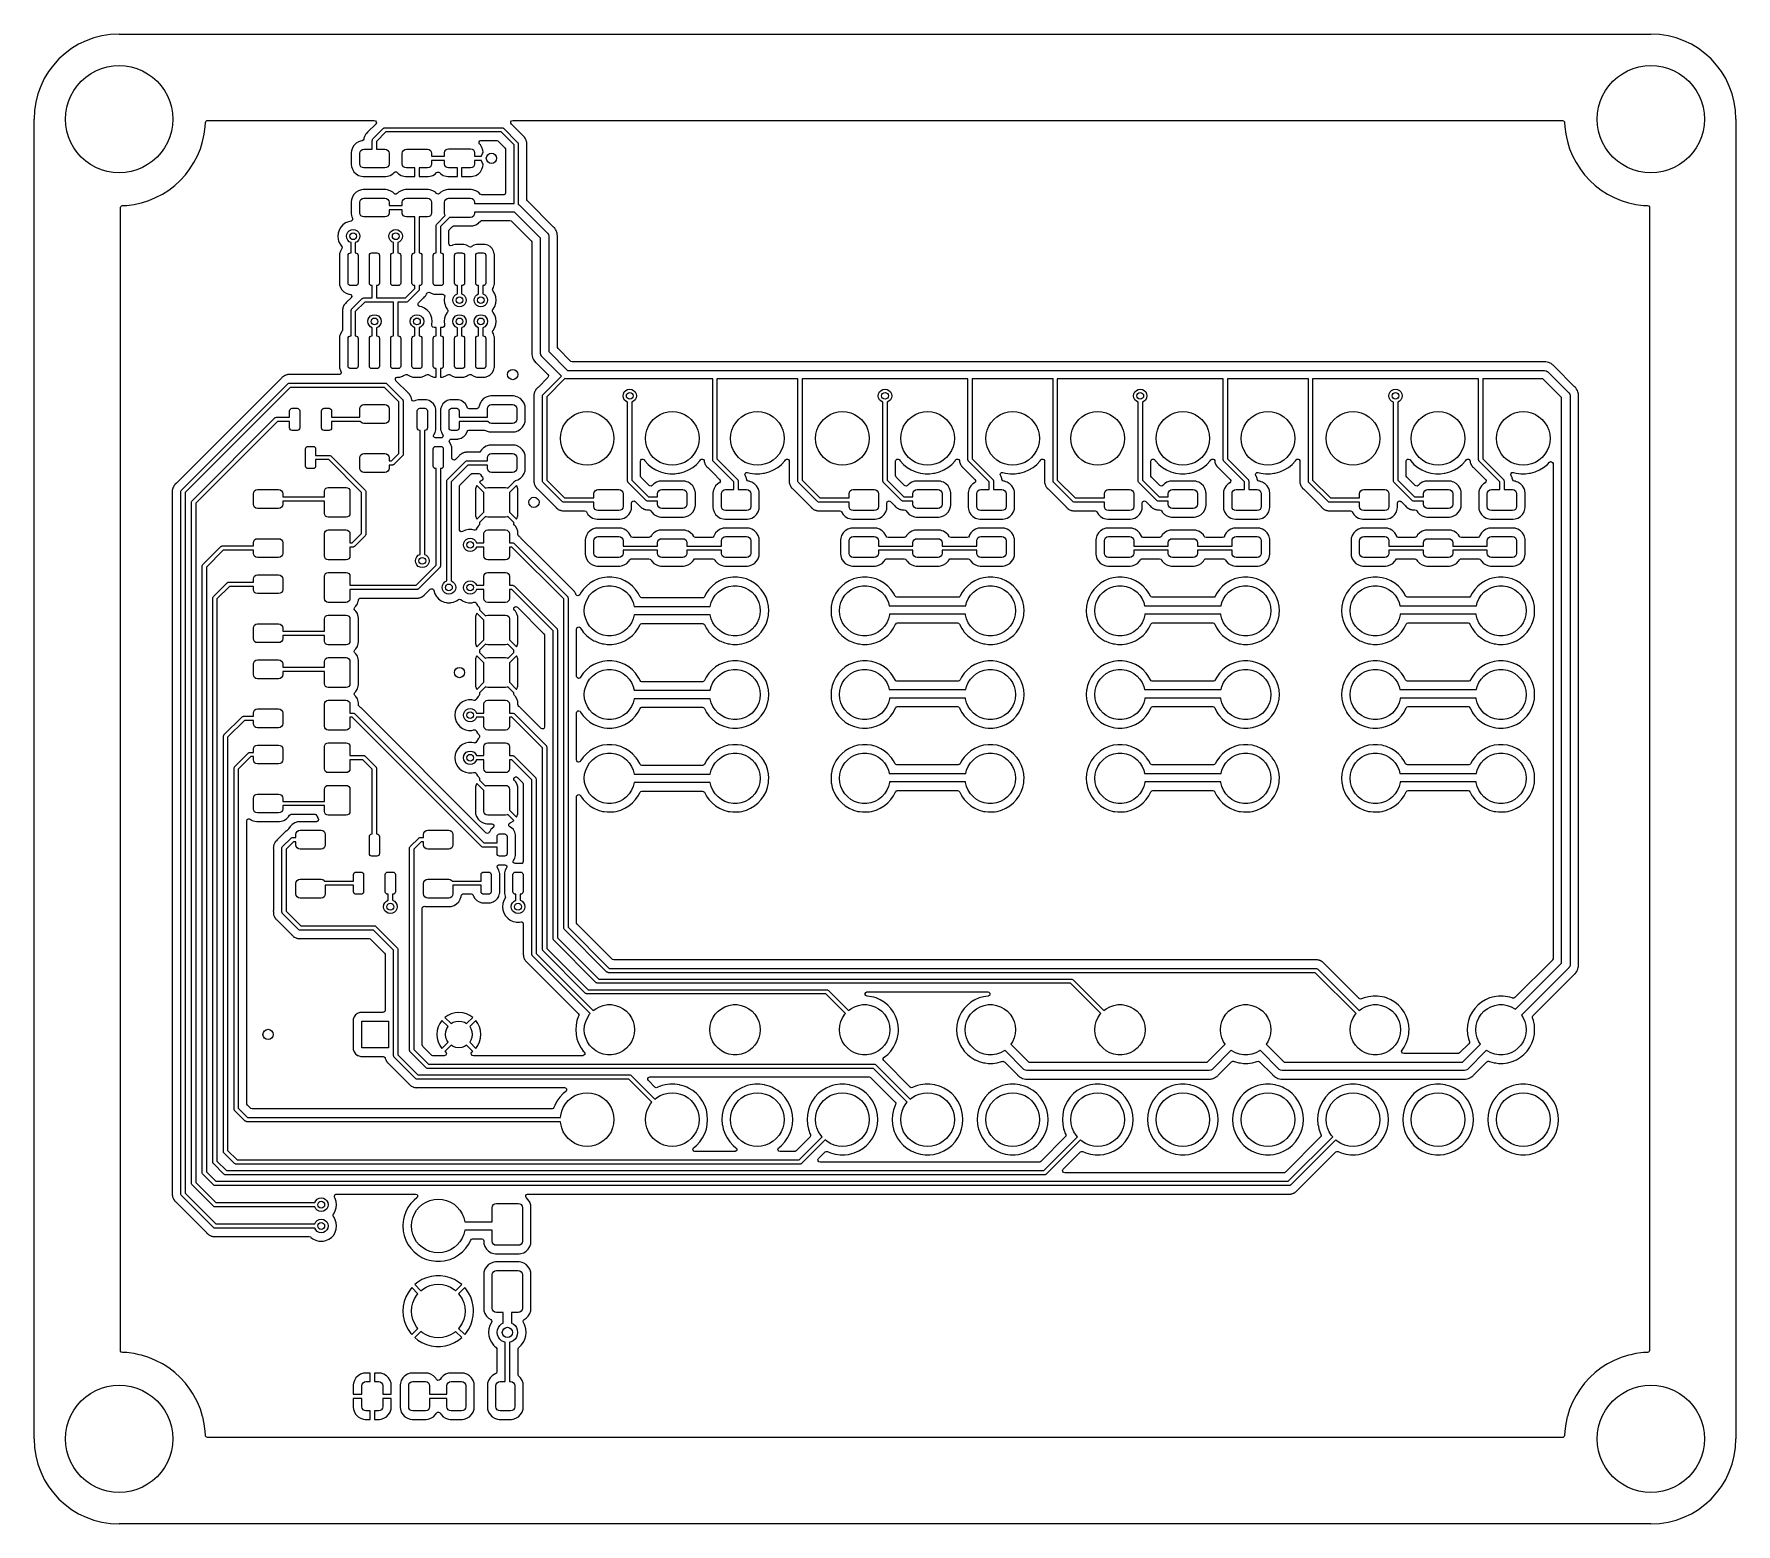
# Model space of a CAD drawing. Extents: x 7 to 11, y -4.75 to -1.25.
import ezdxf

# ---------------------------------------------------------------- set-up
doc = ezdxf.new("R2010")
doc.units = 0
doc.header["$MEASUREMENT"] = 0
doc.layers.add('BLACK', color=7, linetype='CONTINUOUS')

msp = doc.modelspace()

# ---------------------------------------------------------------- linework, layer by layer
at = {"layer": 'BLACK', "linetype": 'CONTINUOUS'}
for p, q in [((7.2, -1.25), (10.8, -1.25)), ((7.11092, -1.36092), (7.12145, -1.3515)), ((7.12145, -1.3515), (7.13297, -1.34333)), ((7.13297, -1.34333), (7.14534, -1.33649)), ((7.14534, -1.33649), (7.15839, -1.33109)), ((7.15839, -1.33109), (7.17197, -1.32717)), ((7.17197, -1.32717), (7.18589, -1.32481)), ((7.18589, -1.32481), (7.2, -1.32402)), ((7.2, -1.32402), (7.21411, -1.32481)), ((7.21411, -1.32481), (7.22803, -1.32717)), ((7.22803, -1.32717), (7.24161, -1.33109)), ((7.24161, -1.33109), (7.25466, -1.33649)), ((7.25466, -1.33649), (7.26703, -1.34333)), ((7.26703, -1.34333), (7.27855, -1.3515)), ((7.27855, -1.3515), (7.28908, -1.36092)), ((10.7109, -1.36092), (10.7215, -1.3515)), ((10.7215, -1.3515), (10.733, -1.34333)), ((10.733, -1.34333), (10.7453, -1.33649)), ((10.7453, -1.33649), (10.7584, -1.33109)), ((10.7584, -1.33109), (10.772, -1.32717)), ((10.772, -1.32717), (10.7859, -1.32481)), ((10.7859, -1.32481), (10.8, -1.32402)), ((10.8, -1.32402), (10.8141, -1.32481)), ((10.8141, -1.32481), (10.828, -1.32717)), ((10.828, -1.32717), (10.8416, -1.33109)), ((10.8416, -1.33109), (10.8547, -1.33649)), ((10.8547, -1.33649), (10.867, -1.34333)), ((10.867, -1.34333), (10.8785, -1.3515)), ((10.8785, -1.3515), (10.8891, -1.36092)), ((7.08109, -1.40839), (7.08649, -1.39534)), ((7.08649, -1.39534), (7.09333, -1.38297)), ((7.09333, -1.38297), (7.1015, -1.37145)), ((7.1015, -1.37145), (7.11092, -1.36092)), ((7.28908, -1.36092), (7.2985, -1.37145)), ((7.2985, -1.37145), (7.30667, -1.38297)), ((7.30667, -1.38297), (7.31351, -1.39534)), ((7.31351, -1.39534), (7.31891, -1.40839)), ((10.6811, -1.40839), (10.6865, -1.39534)), ((10.6865, -1.39534), (10.6933, -1.38297)), ((10.6933, -1.38297), (10.7015, -1.37145)), ((10.7015, -1.37145), (10.7109, -1.36092)), ((10.8891, -1.36092), (10.8985, -1.37145)), ((10.8985, -1.37145), (10.9067, -1.38297)), ((10.9067, -1.38297), (10.9135, -1.39534)), ((10.9135, -1.39534), (10.9189, -1.40839)), ((7.07402, -1.45), (7.07481, -1.43589)), ((7.07481, -1.43589), (7.07717, -1.42197)), ((7.07717, -1.42197), (7.08109, -1.40839)), ((7.31891, -1.40839), (7.32283, -1.42197)), ((7.32283, -1.42197), (7.32519, -1.43589)), ((7.32519, -1.43589), (7.32598, -1.45)), ((10.674, -1.45), (10.6748, -1.43589)), ((10.6748, -1.43589), (10.6772, -1.42197)), ((10.6772, -1.42197), (10.6811, -1.40839)), ((10.9189, -1.40839), (10.9228, -1.42197)), ((10.9228, -1.42197), (10.9252, -1.43589)), ((10.9252, -1.43589), (10.926, -1.45)), ((7, -4.55), (7, -1.45)), ((7.07481, -1.46411), (7.07402, -1.45)), ((7.07717, -1.47803), (7.07481, -1.46411)), ((7.08109, -1.49161), (7.07717, -1.47803)), ((7.32283, -1.47803), (7.31891, -1.49161)), ((7.32519, -1.46411), (7.32283, -1.47803)), ((7.32598, -1.45), (7.32519, -1.46411)), ((7.40008, -1.48528), (7.40239, -1.46771)), ((7.40239, -1.46771), (7.40283, -1.45772)), ((7.40239, -1.46771), (7.40239, -1.46771)), ((7.40283, -1.45772), (7.40373, -1.45507)), ((7.40373, -1.45507), (7.40592, -1.45334)), ((7.40592, -1.45334), (7.40778, -1.45297)), ((7.40778, -1.45297), (7.79967, -1.45297)), ((7.78465, -1.47997), (7.78416, -1.48036)), ((7.80318, -1.46144), (7.78465, -1.47997)), ((7.78465, -1.47997), (7.78465, -1.47997)), ((7.79646, -1.49646), (7.82146, -1.47146)), ((7.79967, -1.45297), (7.80235, -1.45376)), ((7.80235, -1.45376), (7.80418, -1.45587)), ((7.80342, -1.46118), (7.80318, -1.46144)), ((7.80458, -1.45864), (7.80342, -1.46118)), ((7.80418, -1.45587), (7.80458, -1.45864)), ((7.82707, -1.48), (7.805, -1.50207)), ((7.82146, -1.47146), (7.82218, -1.47093)), ((7.82218, -1.47093), (7.8223, -1.47079)), ((7.8223, -1.47079), (7.8224, -1.47076)), ((7.8224, -1.47076), (7.8226, -1.47061)), ((7.8226, -1.47061), (7.82381, -1.47035)), ((7.82381, -1.47035), (7.825, -1.47)), ((7.825, -1.47), (8.1, -1.47)), ((8.09793, -1.48), (7.82707, -1.48)), ((8.12807, -1.51014), (8.09793, -1.48)), ((8.1, -1.47), (8.10088, -1.47013)), ((8.10088, -1.47013), (8.10106, -1.47011)), ((8.10106, -1.47011), (8.10116, -1.47017)), ((8.10116, -1.47017), (8.10141, -1.4702)), ((8.10141, -1.4702), (8.10245, -1.47087)), ((8.10245, -1.47087), (8.10354, -1.47146)), ((8.10354, -1.47146), (8.13661, -1.50454)), ((8.12048, -1.45899), (8.12068, -1.4562)), ((8.12182, -1.46144), (8.12048, -1.45899)), ((8.12068, -1.4562), (8.12236, -1.45396)), ((8.14985, -1.48946), (8.12182, -1.46144)), ((8.12236, -1.45396), (8.12498, -1.45299)), ((8.12498, -1.45299), (8.12533, -1.45297)), ((8.12533, -1.45297), (10.5922, -1.45297)), ((10.5922, -1.45297), (10.5949, -1.45376)), ((10.5949, -1.45376), (10.5967, -1.45587)), ((10.5967, -1.45587), (10.5972, -1.45772)), ((10.5972, -1.45772), (10.5976, -1.46771)), ((10.5976, -1.46771), (10.5976, -1.46771)), ((10.5976, -1.46771), (10.5999, -1.48528)), ((10.6748, -1.46411), (10.674, -1.45)), ((10.6772, -1.47803), (10.6748, -1.46411)), ((10.6811, -1.49161), (10.6772, -1.47803)), ((10.9228, -1.47803), (10.9189, -1.49161)), ((10.9252, -1.46411), (10.9228, -1.47803)), ((10.926, -1.45), (10.9252, -1.46411)), ((11, -1.45), (11, -4.55)), ((7.08649, -1.50466), (7.08109, -1.49161)), ((7.09333, -1.51703), (7.08649, -1.50466)), ((7.1015, -1.52855), (7.09333, -1.51703)), ((7.30667, -1.51703), (7.2985, -1.52855)), ((7.31351, -1.50466), (7.30667, -1.51703)), ((7.31891, -1.49161), (7.31351, -1.50466)), ((7.38413, -1.53586), (7.39091, -1.51949)), ((7.39091, -1.51949), (7.39624, -1.50258)), ((7.39624, -1.50258), (7.39858, -1.49205)), ((7.39858, -1.49205), (7.40008, -1.48528)), ((7.74815, -1.51741), (7.74595, -1.52404)), ((7.75181, -1.51147), (7.74815, -1.51741)), ((7.75675, -1.50653), (7.75181, -1.51147)), ((7.75181, -1.51147), (7.75181, -1.51147)), ((7.76269, -1.50287), (7.75675, -1.50653)), ((7.75675, -1.50653), (7.75675, -1.50653)), ((7.76931, -1.50067), (7.76269, -1.50287)), ((7.77068, -1.50053), (7.76931, -1.50067)), ((7.76931, -1.50067), (7.76931, -1.50067)), ((7.77105, -1.50048), (7.77068, -1.50053)), ((7.77355, -1.49923), (7.77105, -1.50048)), ((7.77498, -1.49683), (7.77355, -1.49923)), ((7.77544, -1.49503), (7.77498, -1.49683)), ((7.77549, -1.49481), (7.77544, -1.49503)), ((7.77578, -1.49296), (7.77549, -1.49481)), ((7.7761, -1.49223), (7.77578, -1.49296)), ((7.77578, -1.49296), (7.77578, -1.49296)), ((7.77635, -1.49149), (7.7761, -1.49223)), ((7.77655, -1.49072), (7.77635, -1.49149)), ((7.77745, -1.48908), (7.77655, -1.49072)), ((7.77655, -1.49072), (7.77655, -1.49072)), ((7.77755, -1.48887), (7.77745, -1.48908)), ((7.77829, -1.48716), (7.77755, -1.48887)), ((7.77878, -1.48653), (7.77829, -1.48716)), ((7.77829, -1.48716), (7.77829, -1.48716)), ((7.77921, -1.48588), (7.77878, -1.48653)), ((7.7796, -1.48518), (7.77921, -1.48588)), ((7.78087, -1.48382), (7.7796, -1.48518)), ((7.7796, -1.48518), (7.7796, -1.48518)), ((7.78102, -1.48364), (7.78087, -1.48382)), ((7.78119, -1.48342), (7.78102, -1.48364)), ((7.7812, -1.48342), (7.78119, -1.48342)), ((7.78203, -1.48259), (7.7812, -1.48342)), ((7.78393, -1.48057), (7.78203, -1.48259)), ((7.78417, -1.48037), (7.78393, -1.48057)), ((7.78416, -1.48036), (7.78417, -1.48037)), ((7.795, -1.5), (7.79513, -1.49912)), ((7.795, -1.52028), (7.795, -1.5)), ((7.79511, -1.49894), (7.79517, -1.49884)), ((7.79513, -1.49912), (7.79511, -1.49894)), ((7.79517, -1.49884), (7.7952, -1.49859)), ((7.7952, -1.49859), (7.79587, -1.49755)), ((7.79587, -1.49755), (7.79646, -1.49646)), ((7.805, -1.50207), (7.805, -1.52028)), ((7.97064, -1.52004), (7.97441, -1.51929)), ((7.97441, -1.51929), (8.02559, -1.51929)), ((8.02559, -1.51929), (8.02936, -1.52004)), ((8.04581, -1.50603), (8.04601, -1.50325)), ((8.04715, -1.50849), (8.04581, -1.50603)), ((8.04601, -1.50325), (8.04768, -1.50101)), ((8.04916, -1.5105), (8.04715, -1.50849)), ((8.04768, -1.50101), (8.0503, -1.50003)), ((8.05282, -1.51644), (8.04916, -1.5105)), ((8.04916, -1.5105), (8.04916, -1.5105)), ((8.0503, -1.50003), (8.05066, -1.50002)), ((8.05066, -1.50002), (8.08758, -1.50002)), ((8.05502, -1.52306), (8.05282, -1.51644)), ((8.08758, -1.50002), (8.09026, -1.50081)), ((8.09026, -1.50081), (8.09109, -1.50147)), ((8.09109, -1.50147), (8.1066, -1.51698)), ((8.1066, -1.51698), (8.10794, -1.51943)), ((8.10794, -1.51943), (8.10805, -1.52049)), ((8.12807, -1.64807), (8.12807, -1.51014)), ((8.13661, -1.50454), (8.13714, -1.50525)), ((8.13714, -1.50525), (8.13728, -1.50537)), ((8.13728, -1.50537), (8.13731, -1.50547)), ((8.13731, -1.50547), (8.13746, -1.50567)), ((8.13746, -1.50567), (8.13772, -1.50688)), ((8.13772, -1.50688), (8.13807, -1.50807)), ((8.13807, -1.50807), (8.13807, -1.64962)), ((8.15002, -1.48962), (8.14985, -1.48946)), ((8.15117, -1.49057), (8.15002, -1.48962)), ((8.15145, -1.49081), (8.15117, -1.49057)), ((8.15193, -1.49146), (8.15145, -1.49081)), ((8.15145, -1.49081), (8.15145, -1.49081)), ((8.15243, -1.49205), (8.15193, -1.49146)), ((8.153, -1.49261), (8.15243, -1.49205)), ((8.15395, -1.49422), (8.153, -1.49261)), ((8.153, -1.49261), (8.153, -1.49261)), ((8.15407, -1.49441), (8.15395, -1.49422)), ((8.15436, -1.49481), (8.15407, -1.49441)), ((8.15517, -1.49592), (8.15436, -1.49481)), ((8.15546, -1.49667), (8.15517, -1.49592)), ((8.15517, -1.49592), (8.15517, -1.49592)), ((8.15581, -1.49737), (8.15546, -1.49667)), ((8.15622, -1.49806), (8.15581, -1.49737)), ((8.15656, -1.49923), (8.15622, -1.49806)), ((8.15674, -1.49985), (8.15656, -1.49923)), ((8.15681, -1.50007), (8.15674, -1.49985)), ((8.1575, -1.5018), (8.15681, -1.50007)), ((8.1576, -1.50259), (8.1575, -1.5018)), ((8.15776, -1.50336), (8.1576, -1.50259)), ((8.15798, -1.50413), (8.15776, -1.50336)), ((8.15804, -1.50599), (8.15798, -1.50413)), ((8.15806, -1.50622), (8.15804, -1.50599)), ((8.15809, -1.5065), (8.15806, -1.50622)), ((8.15809, -1.50768), (8.15809, -1.5065)), ((8.15809, -1.5065), (8.15809, -1.5065)), ((8.15818, -1.51044), (8.15809, -1.50768)), ((8.15809, -1.51138), (8.15816, -1.51076)), ((8.15809, -1.63858), (8.15809, -1.51138)), ((8.15815, -1.51075), (8.15818, -1.51044)), ((8.15816, -1.51076), (8.15815, -1.51075)), ((10.5999, -1.48528), (10.6014, -1.49205)), ((10.6014, -1.49205), (10.6038, -1.50258)), ((10.6038, -1.50258), (10.6091, -1.51949)), ((10.6091, -1.51949), (10.6159, -1.53586)), ((10.6865, -1.50466), (10.6811, -1.49161)), ((10.6933, -1.51703), (10.6865, -1.50466)), ((10.7015, -1.52855), (10.6933, -1.51703)), ((10.9067, -1.51703), (10.8985, -1.52855)), ((10.9135, -1.50466), (10.9067, -1.51703)), ((10.9189, -1.49161), (10.9135, -1.50466)), ((7.11092, -1.53908), (7.1015, -1.52855)), ((7.12145, -1.5485), (7.11092, -1.53908)), ((7.13297, -1.55667), (7.12145, -1.5485)), ((7.14534, -1.56351), (7.13297, -1.55667)), ((7.26703, -1.55667), (7.25466, -1.56351)), ((7.27855, -1.5485), (7.26703, -1.55667)), ((7.28908, -1.53908), (7.27855, -1.5485)), ((7.2985, -1.52855), (7.28908, -1.53908)), ((7.36863, -1.56307), (7.37595, -1.55158)), ((7.37595, -1.55158), (7.38413, -1.53586)), ((7.74595, -1.52404), (7.74553, -1.52813)), ((7.74553, -1.52813), (7.74553, -1.55671)), ((7.74553, -1.55671), (7.74595, -1.5608)), ((7.74595, -1.52404), (7.74595, -1.52404)), ((7.76555, -1.53012), (7.7663, -1.52635)), ((7.76555, -1.55472), (7.76555, -1.53012)), ((7.7663, -1.55849), (7.76555, -1.55472)), ((7.7663, -1.52635), (7.76843, -1.52316)), ((7.76843, -1.56168), (7.7663, -1.55849)), ((7.76843, -1.52316), (7.77163, -1.52102)), ((7.77163, -1.52102), (7.77539, -1.52028)), ((7.77539, -1.52028), (7.795, -1.52028)), ((7.805, -1.52028), (7.82461, -1.52028)), ((7.82461, -1.52028), (7.82837, -1.52102)), ((7.82837, -1.52102), (7.83157, -1.52316)), ((7.83157, -1.52316), (7.8337, -1.52635)), ((7.8337, -1.55849), (7.83157, -1.56168)), ((7.8337, -1.52635), (7.83445, -1.53012)), ((7.83445, -1.55472), (7.8337, -1.55849)), ((7.83445, -1.53012), (7.83445, -1.55472)), ((7.86555, -1.53012), (7.8663, -1.52635)), ((7.86555, -1.55472), (7.86555, -1.53012)), ((7.8663, -1.55849), (7.86555, -1.55472)), ((7.8663, -1.52635), (7.86843, -1.52316)), ((7.86843, -1.56168), (7.8663, -1.55849)), ((7.86843, -1.52316), (7.87163, -1.52102)), ((7.87163, -1.52102), (7.87539, -1.52028)), ((7.87539, -1.52028), (7.92461, -1.52028)), ((7.92461, -1.52028), (7.92837, -1.52102)), ((7.92837, -1.52102), (7.93157, -1.52316)), ((7.93157, -1.52316), (7.9337, -1.52635)), ((7.9337, -1.55849), (7.93157, -1.56168)), ((7.9337, -1.52635), (7.93445, -1.53012)), ((7.93445, -1.55472), (7.9337, -1.55849)), ((7.93445, -1.53012), (7.93445, -1.53693)), ((7.93445, -1.53693), (7.96457, -1.53693)), ((7.95348, -1.54742), (7.93445, -1.54742)), ((7.93445, -1.54742), (7.93445, -1.55472)), ((7.95453, -1.54731), (7.95348, -1.54742)), ((7.95522, -1.54693), (7.95453, -1.54731)), ((7.96457, -1.54693), (7.95522, -1.54693)), ((7.96457, -1.52913), (7.96532, -1.52537)), ((7.96457, -1.53693), (7.96457, -1.52913)), ((7.96457, -1.55472), (7.96457, -1.54693)), ((7.96532, -1.55849), (7.96457, -1.55472)), ((7.96532, -1.52537), (7.96745, -1.52217)), ((7.96745, -1.56168), (7.96532, -1.55849)), ((7.96745, -1.52217), (7.97064, -1.52004)), ((8.02936, -1.52004), (8.03255, -1.52217)), ((8.03255, -1.52217), (8.03468, -1.52537)), ((8.03468, -1.55849), (8.03255, -1.56168)), ((8.03468, -1.52537), (8.03543, -1.52913)), ((8.03543, -1.55472), (8.03468, -1.55849)), ((8.03543, -1.52913), (8.03543, -1.53693)), ((8.03543, -1.53693), (8.05161, -1.53693)), ((8.05161, -1.54693), (8.03543, -1.54693)), ((8.03543, -1.54693), (8.03543, -1.55472)), ((8.05161, -1.53693), (8.0517, -1.53619)), ((8.0517, -1.54767), (8.05161, -1.54693)), ((8.0517, -1.53619), (8.05375, -1.53078)), ((8.05375, -1.55308), (8.0517, -1.54767)), ((8.05375, -1.53078), (8.05543, -1.52834)), ((8.05543, -1.55552), (8.05375, -1.55308)), ((8.05543, -1.52714), (8.05502, -1.52306)), ((8.05502, -1.52306), (8.05502, -1.52306)), ((8.05502, -1.5608), (8.05543, -1.55671)), ((8.05543, -1.52834), (8.05543, -1.52714)), ((8.05543, -1.55671), (8.05543, -1.55552)), ((8.05543, -1.55671), (8.05543, -1.55671)), ((8.10805, -1.52049), (8.10805, -1.62309)), ((10.6159, -1.53586), (10.6241, -1.55158)), ((10.6241, -1.55158), (10.6314, -1.56307)), ((10.7109, -1.53908), (10.7015, -1.52855)), ((10.7215, -1.5485), (10.7109, -1.53908)), ((10.733, -1.55667), (10.7215, -1.5485)), ((10.7453, -1.56351), (10.733, -1.55667)), ((10.867, -1.55667), (10.8547, -1.56351)), ((10.8785, -1.5485), (10.867, -1.55667)), ((10.8891, -1.53908), (10.8785, -1.5485)), ((10.8985, -1.52855), (10.8891, -1.53908)), ((7.15839, -1.56891), (7.14534, -1.56351)), ((7.17197, -1.57283), (7.15839, -1.56891)), ((7.18589, -1.57519), (7.17197, -1.57283)), ((7.2, -1.57598), (7.18589, -1.57519)), ((7.21411, -1.57519), (7.2, -1.57598)), ((7.22803, -1.57283), (7.21411, -1.57519)), ((7.24161, -1.56891), (7.22803, -1.57283)), ((7.25466, -1.56351), (7.24161, -1.56891)), ((7.33059, -1.60563), (7.34366, -1.59366)), ((7.34366, -1.59366), (7.35563, -1.58059)), ((7.35563, -1.58059), (7.36642, -1.56653)), ((7.36642, -1.56653), (7.36863, -1.56307)), ((7.74595, -1.5608), (7.74815, -1.56743)), ((7.74815, -1.56743), (7.75181, -1.57337)), ((7.75181, -1.57337), (7.75181, -1.57337)), ((7.75181, -1.57337), (7.75675, -1.57831)), ((7.75675, -1.57831), (7.75675, -1.57831)), ((7.75675, -1.57831), (7.75675, -1.57831)), ((7.75675, -1.57831), (7.76269, -1.58197)), ((7.76269, -1.58197), (7.76931, -1.58417)), ((7.77163, -1.56382), (7.76843, -1.56168)), ((7.76931, -1.58417), (7.7734, -1.58459)), ((7.77539, -1.56457), (7.77163, -1.56382)), ((7.7734, -1.58459), (7.8266, -1.58459)), ((7.82461, -1.56457), (7.77539, -1.56457)), ((7.82837, -1.56382), (7.82461, -1.56457)), ((7.8266, -1.58459), (7.83069, -1.58417)), ((7.83157, -1.56168), (7.82837, -1.56382)), ((7.83069, -1.58417), (7.83731, -1.58197)), ((7.83731, -1.58197), (7.84325, -1.57831)), ((7.84325, -1.57831), (7.84651, -1.57506)), ((7.84651, -1.57506), (7.84896, -1.57372)), ((7.84896, -1.57372), (7.85175, -1.57392)), ((7.85175, -1.57392), (7.85352, -1.57506)), ((7.85352, -1.57506), (7.85676, -1.57829)), ((7.85676, -1.57829), (7.85676, -1.57829)), ((7.85676, -1.57829), (7.8627, -1.58196)), ((7.8627, -1.58196), (7.86932, -1.58415)), ((7.87163, -1.56382), (7.86843, -1.56168)), ((7.86932, -1.58415), (7.86932, -1.58415)), ((7.86932, -1.58415), (7.8734, -1.58457)), ((7.87539, -1.56457), (7.87163, -1.56382)), ((7.8734, -1.58457), (7.8734, -1.58457)), ((7.8734, -1.58457), (7.895, -1.58457)), ((7.895, -1.56457), (7.87539, -1.56457)), ((7.895, -1.58457), (7.895, -1.56457)), ((7.92461, -1.56457), (7.905, -1.56457)), ((7.905, -1.56457), (7.905, -1.58457)), ((7.905, -1.58457), (7.9266, -1.58457)), ((7.92837, -1.56382), (7.92461, -1.56457)), ((7.9266, -1.58457), (7.93068, -1.58415)), ((7.9266, -1.58457), (7.9266, -1.58457)), ((7.93157, -1.56168), (7.92837, -1.56382)), ((7.93068, -1.58415), (7.9373, -1.58196)), ((7.93068, -1.58415), (7.93068, -1.58415)), ((7.9373, -1.58196), (7.94324, -1.57829)), ((7.94324, -1.57829), (7.946, -1.57553)), ((7.94324, -1.57829), (7.94324, -1.57829)), ((7.946, -1.57553), (7.94845, -1.57419)), ((7.94845, -1.57419), (7.95124, -1.57439)), ((7.95124, -1.57439), (7.95302, -1.57553)), ((7.95302, -1.57553), (7.95577, -1.57829)), ((7.95577, -1.57829), (7.95577, -1.57829)), ((7.95577, -1.57829), (7.96171, -1.58196)), ((7.96171, -1.58196), (7.96833, -1.58415)), ((7.97064, -1.56382), (7.96745, -1.56168)), ((7.96833, -1.58415), (7.96833, -1.58415)), ((7.96833, -1.58415), (7.97242, -1.58457)), ((7.97441, -1.56457), (7.97064, -1.56382)), ((7.97242, -1.58457), (7.97242, -1.58457)), ((7.97242, -1.58457), (7.995, -1.58457)), ((7.995, -1.56457), (7.97441, -1.56457)), ((7.995, -1.58457), (7.995, -1.56457)), ((8.02559, -1.56457), (8.005, -1.56457)), ((8.005, -1.56457), (8.005, -1.58457)), ((8.005, -1.58457), (8.02758, -1.58457)), ((8.02936, -1.56382), (8.02559, -1.56457)), ((8.02758, -1.58457), (8.03167, -1.58415)), ((8.02758, -1.58457), (8.02758, -1.58457)), ((8.03255, -1.56168), (8.02936, -1.56382)), ((8.03167, -1.58415), (8.03829, -1.58196)), ((8.03167, -1.58415), (8.03167, -1.58415)), ((8.03829, -1.58196), (8.04423, -1.57829)), ((8.04423, -1.57829), (8.04916, -1.57336)), ((8.04423, -1.57829), (8.04423, -1.57829)), ((8.04916, -1.57336), (8.05282, -1.56742)), ((8.04916, -1.57336), (8.04916, -1.57336)), ((8.05282, -1.56742), (8.05502, -1.5608)), ((8.05502, -1.5608), (8.05502, -1.5608)), ((10.6314, -1.56307), (10.6336, -1.56653)), ((10.6336, -1.56653), (10.6444, -1.58059)), ((10.6444, -1.58059), (10.6563, -1.59366)), ((10.6563, -1.59366), (10.6694, -1.60563)), ((10.7584, -1.56891), (10.7453, -1.56351)), ((10.772, -1.57283), (10.7584, -1.56891)), ((10.7859, -1.57519), (10.772, -1.57283)), ((10.8, -1.57598), (10.7859, -1.57519)), ((10.8141, -1.57519), (10.8, -1.57598)), ((10.828, -1.57283), (10.8141, -1.57519)), ((10.8416, -1.56891), (10.828, -1.57283)), ((10.8547, -1.56351), (10.8416, -1.56891)), ((7.26949, -1.64091), (7.28586, -1.63413)), ((7.28586, -1.63413), (7.30158, -1.62595)), ((7.30158, -1.62595), (7.31653, -1.61642)), ((7.31653, -1.61642), (7.33059, -1.60563)), ((7.31653, -1.61642), (7.31653, -1.61642)), ((7.74595, -1.6392), (7.74553, -1.64329)), ((7.74815, -1.63257), (7.74595, -1.6392)), ((7.74595, -1.6392), (7.74595, -1.6392)), ((7.75181, -1.62663), (7.74815, -1.63257)), ((7.75675, -1.62169), (7.75181, -1.62663)), ((7.75181, -1.62663), (7.75181, -1.62663)), ((7.76269, -1.61803), (7.75675, -1.62169)), ((7.75675, -1.62169), (7.75675, -1.62169)), ((7.76931, -1.61583), (7.76269, -1.61803)), ((7.7663, -1.64151), (7.76843, -1.63832)), ((7.76843, -1.63832), (7.77163, -1.63618)), ((7.7734, -1.61541), (7.76931, -1.61583)), ((7.77163, -1.63618), (7.77539, -1.63543)), ((7.8266, -1.61541), (7.7734, -1.61541)), ((7.77539, -1.63543), (7.82461, -1.63543)), ((7.82461, -1.63543), (7.82837, -1.63618)), ((7.83069, -1.61583), (7.8266, -1.61541)), ((7.82837, -1.63618), (7.83157, -1.63832)), ((7.83247, -1.61642), (7.83069, -1.61583)), ((7.83069, -1.61583), (7.83069, -1.61583)), ((7.83157, -1.63832), (7.8337, -1.64151)), ((7.83731, -1.61803), (7.83247, -1.61642)), ((7.84325, -1.62169), (7.83731, -1.61803)), ((7.84649, -1.62493), (7.84325, -1.62169)), ((7.84827, -1.62607), (7.84649, -1.62493)), ((7.85105, -1.62627), (7.84827, -1.62607)), ((7.85351, -1.62493), (7.85105, -1.62627)), ((7.85675, -1.62169), (7.85351, -1.62493)), ((7.86269, -1.61803), (7.85675, -1.62169)), ((7.86931, -1.61583), (7.86269, -1.61803)), ((7.8663, -1.64151), (7.86843, -1.63832)), ((7.86843, -1.63832), (7.87163, -1.63618)), ((7.8734, -1.61541), (7.86931, -1.61583)), ((7.87163, -1.63618), (7.87539, -1.63543)), ((7.9266, -1.61541), (7.8734, -1.61541)), ((7.87539, -1.63543), (7.92461, -1.63543)), ((7.92461, -1.63543), (7.92837, -1.63618)), ((7.93069, -1.61583), (7.9266, -1.61541)), ((7.92837, -1.63618), (7.93157, -1.63832)), ((7.93247, -1.61642), (7.93069, -1.61583)), ((7.93069, -1.61583), (7.93069, -1.61583)), ((7.93157, -1.63832), (7.9337, -1.64151)), ((7.93731, -1.61803), (7.93247, -1.61642)), ((7.94325, -1.62169), (7.93731, -1.61803)), ((7.946, -1.62444), (7.94325, -1.62169)), ((7.94325, -1.62169), (7.94325, -1.62169)), ((7.94325, -1.62169), (7.94325, -1.62169)), ((7.94777, -1.62558), (7.946, -1.62444)), ((7.95056, -1.62578), (7.94777, -1.62558)), ((7.95302, -1.62444), (7.95056, -1.62578)), ((7.95576, -1.62169), (7.95302, -1.62444)), ((7.9617, -1.61803), (7.95576, -1.62169)), ((7.96833, -1.61583), (7.9617, -1.61803)), ((7.96532, -1.64151), (7.96745, -1.63832)), ((7.96745, -1.63832), (7.97064, -1.63618)), ((7.97242, -1.61541), (7.96833, -1.61583)), ((7.97064, -1.63618), (7.97441, -1.63543)), ((8.02758, -1.61541), (7.97242, -1.61541)), ((7.97441, -1.63543), (8.02559, -1.63543)), ((8.02559, -1.63543), (8.02936, -1.63618)), ((8.03167, -1.61583), (8.02758, -1.61541)), ((8.02936, -1.63618), (8.03255, -1.63832)), ((8.03346, -1.61642), (8.03167, -1.61583)), ((8.03167, -1.61583), (8.03167, -1.61583)), ((8.03255, -1.63832), (8.03468, -1.64151)), ((8.0383, -1.61803), (8.03346, -1.61642)), ((8.04424, -1.62169), (8.0383, -1.61803)), ((8.04914, -1.6266), (8.04424, -1.62169)), ((8.04424, -1.62169), (8.04424, -1.62169)), ((8.04424, -1.62169), (8.04424, -1.62169)), ((8.04997, -1.62726), (8.04914, -1.6266)), ((8.05265, -1.62805), (8.04997, -1.62726)), ((8.10309, -1.62805), (8.05265, -1.62805)), ((8.10515, -1.6276), (8.10309, -1.62805)), ((8.10726, -1.62577), (8.10515, -1.6276)), ((8.10805, -1.62309), (8.10726, -1.62577)), ((8.1582, -1.63964), (8.15809, -1.63858)), ((8.15954, -1.64209), (8.1582, -1.63964)), ((10.6694, -1.60563), (10.6835, -1.61642)), ((10.6835, -1.61642), (10.6835, -1.61642)), ((10.6835, -1.61642), (10.6984, -1.62595)), ((10.6984, -1.62595), (10.7141, -1.63413)), ((10.7141, -1.63413), (10.7305, -1.64091)), ((7.20297, -1.65778), (7.20376, -1.6551)), ((7.20297, -4.25), (7.20297, -1.65778)), ((7.20376, -1.6551), (7.20587, -1.65327)), ((7.20587, -1.65327), (7.20772, -1.65283)), ((7.20772, -1.65283), (7.21632, -1.65245)), ((7.21632, -1.65245), (7.21771, -1.65239)), ((7.21771, -1.65239), (7.22356, -1.65162)), ((7.21771, -1.65239), (7.21771, -1.65239)), ((7.22356, -1.65162), (7.23528, -1.65008)), ((7.23528, -1.65008), (7.25196, -1.64638)), ((7.25196, -1.64638), (7.25258, -1.64624)), ((7.25258, -1.64624), (7.26949, -1.64091)), ((7.74553, -1.64329), (7.74553, -1.67187)), ((7.74553, -1.67187), (7.74595, -1.67596)), ((7.74595, -1.67596), (7.74705, -1.67927)), ((7.74705, -1.67927), (7.74815, -1.68259)), ((7.76555, -1.64528), (7.7663, -1.64151)), ((7.76555, -1.66988), (7.76555, -1.64528)), ((7.7663, -1.67365), (7.76555, -1.66988)), ((7.76843, -1.67684), (7.7663, -1.67365)), ((7.77163, -1.67898), (7.76843, -1.67684)), ((7.77539, -1.67972), (7.77163, -1.67898)), ((7.82461, -1.67972), (7.77539, -1.67972)), ((7.82837, -1.67898), (7.82461, -1.67972)), ((7.83157, -1.67684), (7.82837, -1.67898)), ((7.8337, -1.67365), (7.83157, -1.67684)), ((7.8337, -1.64151), (7.83445, -1.64528)), ((7.83445, -1.66988), (7.8337, -1.67365)), ((7.83445, -1.64528), (7.83445, -1.65258)), ((7.83445, -1.65258), (7.86555, -1.65258)), ((7.86555, -1.66258), (7.83445, -1.66258)), ((7.83445, -1.66258), (7.83445, -1.66988)), ((7.86555, -1.64528), (7.8663, -1.64151)), ((7.86555, -1.65258), (7.86555, -1.64528)), ((7.86555, -1.66988), (7.86555, -1.66258)), ((7.8663, -1.67365), (7.86555, -1.66988)), ((7.86843, -1.67684), (7.8663, -1.67365)), ((7.87163, -1.67898), (7.86843, -1.67684)), ((7.87539, -1.67972), (7.87163, -1.67898)), ((7.895, -1.67972), (7.87539, -1.67972)), ((7.895, -1.76417), (7.895, -1.67972)), ((7.92461, -1.67972), (7.905, -1.67972)), ((7.905, -1.67972), (7.905, -1.76417)), ((7.92837, -1.67898), (7.92461, -1.67972)), ((7.93157, -1.67684), (7.92837, -1.67898)), ((7.9337, -1.67365), (7.93157, -1.67684)), ((7.9337, -1.64151), (7.93445, -1.64528)), ((7.93445, -1.66988), (7.9337, -1.67365)), ((7.93445, -1.64528), (7.93445, -1.66988)), ((7.94646, -1.69646), (7.96651, -1.67642)), ((7.96457, -1.64528), (7.96532, -1.64151)), ((7.96457, -1.67087), (7.96457, -1.64528)), ((7.96532, -1.67463), (7.96457, -1.67087)), ((7.96651, -1.67642), (7.96532, -1.67463)), ((8.02936, -1.67996), (8.02559, -1.68071)), ((8.03255, -1.67783), (8.02936, -1.67996)), ((8.03468, -1.67463), (8.03255, -1.67783)), ((8.03468, -1.64151), (8.03543, -1.64528)), ((8.03543, -1.67087), (8.03468, -1.67463)), ((8.03543, -1.64528), (8.03543, -1.64807)), ((8.03543, -1.64807), (8.075, -1.64807)), ((8.075, -1.66807), (8.03543, -1.66807)), ((8.03543, -1.66807), (8.03543, -1.67087)), ((8.075, -1.64807), (8.12807, -1.64807)), ((8.12893, -1.66807), (8.075, -1.66807)), ((8.19, -1.72914), (8.12893, -1.66807)), ((8.13807, -1.64962), (8.14014, -1.651)), ((8.14014, -1.651), (8.14014, -1.651)), ((8.14014, -1.651), (8.20707, -1.71793)), ((8.22092, -1.70346), (8.15954, -1.64209)), ((10.7305, -1.64091), (10.7474, -1.64624)), ((10.7474, -1.64624), (10.748, -1.64638)), ((10.748, -1.64638), (10.7647, -1.65008)), ((10.7647, -1.65008), (10.7764, -1.65162)), ((10.7764, -1.65162), (10.7823, -1.65239)), ((10.7823, -1.65239), (10.7823, -1.65239)), ((10.7823, -1.65239), (10.7837, -1.65245)), ((10.7837, -1.65245), (10.7923, -1.65283)), ((10.7923, -1.65283), (10.7949, -1.65373)), ((10.7949, -1.65373), (10.7967, -1.65592)), ((10.7967, -1.65592), (10.797, -1.65778)), ((10.797, -1.65778), (10.797, -4.34222)), ((7.71482, -1.71752), (7.71404, -1.725)), ((7.71714, -1.71037), (7.71482, -1.71752)), ((7.7209, -1.70386), (7.71714, -1.71037)), ((7.71714, -1.71037), (7.71714, -1.71037)), ((7.72593, -1.69827), (7.7209, -1.70386)), ((7.7209, -1.70386), (7.7209, -1.70386)), ((7.73202, -1.69385), (7.72593, -1.69827)), ((7.73889, -1.6908), (7.73202, -1.69385)), ((7.73502, -1.72013), (7.73726, -1.71574)), ((7.73726, -1.71574), (7.74074, -1.71226)), ((7.74469, -1.68956), (7.73889, -1.6908)), ((7.74074, -1.71226), (7.74513, -1.71002)), ((7.7451, -1.68946), (7.74469, -1.68956)), ((7.74744, -1.68793), (7.7451, -1.68946)), ((7.74513, -1.71002), (7.75, -1.70925)), ((7.74858, -1.68538), (7.74744, -1.68793)), ((7.74815, -1.68259), (7.74815, -1.68259)), ((7.74815, -1.68259), (7.74816, -1.68261)), ((7.74816, -1.68261), (7.74816, -1.68263)), ((7.74816, -1.68263), (7.74824, -1.68286)), ((7.74824, -1.68286), (7.7482, -1.68288)), ((7.7482, -1.68288), (7.74858, -1.68538)), ((7.75, -1.70925), (7.75487, -1.71002)), ((7.75487, -1.71002), (7.75926, -1.71226)), ((7.75926, -1.71226), (7.76274, -1.71574)), ((7.76274, -1.71574), (7.76498, -1.72013)), ((7.83502, -1.72013), (7.83726, -1.71574)), ((7.83726, -1.71574), (7.84074, -1.71226)), ((7.84074, -1.71226), (7.84513, -1.71002)), ((7.84513, -1.71002), (7.85, -1.70925)), ((7.85, -1.70925), (7.85487, -1.71002)), ((7.85487, -1.71002), (7.85926, -1.71226)), ((7.85926, -1.71226), (7.86274, -1.71574)), ((7.86274, -1.71574), (7.86498, -1.72013)), ((7.945, -1.7), (7.94513, -1.69912)), ((7.945, -1.76417), (7.945, -1.7)), ((7.94511, -1.69894), (7.94517, -1.69884)), ((7.94513, -1.69912), (7.94511, -1.69894)), ((7.94517, -1.69884), (7.9452, -1.69859)), ((7.9452, -1.69859), (7.94587, -1.69755)), ((7.94587, -1.69755), (7.94646, -1.69646)), ((7.97636, -1.68071), (7.955, -1.70207)), ((7.955, -1.70207), (7.955, -1.76417)), ((7.97502, -1.71242), (7.97581, -1.70974)), ((7.97502, -1.74254), (7.97502, -1.71242)), ((7.97581, -1.70974), (7.97647, -1.70891)), ((8.02559, -1.68071), (7.97636, -1.68071)), ((7.97647, -1.70891), (7.9832, -1.70218)), ((7.9832, -1.70218), (7.98566, -1.70084)), ((7.98566, -1.70084), (7.98671, -1.70073)), ((7.98671, -1.70073), (8.02758, -1.70073)), ((8.02758, -1.70073), (8.03167, -1.70031)), ((8.03167, -1.70031), (8.0383, -1.69811)), ((8.0383, -1.69811), (8.04424, -1.69445)), ((8.04424, -1.69445), (8.04483, -1.69385)), ((8.04483, -1.69385), (8.04914, -1.68954)), ((8.04914, -1.68954), (8.0516, -1.6882)), ((8.0516, -1.6882), (8.05265, -1.68809)), ((8.05265, -1.68809), (8.07149, -1.68809)), ((8.07149, -1.68809), (8.11858, -1.68809)), ((8.11858, -1.68809), (8.12126, -1.68888)), ((8.12126, -1.68888), (8.12209, -1.68954)), ((8.12209, -1.68954), (8.16853, -1.73598)), ((8.20707, -1.71793), (8.20707, -1.71793)), ((8.20707, -1.71793), (8.20924, -1.72117)), ((8.22315, -1.70557), (8.22092, -1.70346)), ((8.22334, -1.70579), (8.22315, -1.70557)), ((8.22353, -1.70603), (8.22334, -1.70579)), ((8.22334, -1.70579), (8.22334, -1.70579)), ((8.22371, -1.70625), (8.22353, -1.70603)), ((8.22353, -1.70603), (8.22353, -1.70603)), ((8.22532, -1.70887), (8.22371, -1.70625)), ((8.22371, -1.70625), (8.22371, -1.70625)), ((8.22371, -1.70625), (8.22371, -1.70625)), ((8.22701, -1.71144), (8.22532, -1.70887)), ((8.22532, -1.70887), (8.22532, -1.70887)), ((8.22714, -1.71169), (8.22701, -1.71144)), ((8.22727, -1.71196), (8.22714, -1.71169)), ((8.22714, -1.71169), (8.22714, -1.71169)), ((8.22739, -1.71223), (8.22727, -1.71196)), ((8.22727, -1.71196), (8.22727, -1.71196)), ((8.22836, -1.71514), (8.22739, -1.71223)), ((8.22739, -1.71223), (8.22739, -1.71223)), ((8.22941, -1.71803), (8.22836, -1.71514)), ((8.22836, -1.71514), (8.22836, -1.71514)), ((8.22948, -1.71831), (8.22941, -1.71803)), ((8.22954, -1.7186), (8.22948, -1.71831)), ((8.22948, -1.71831), (8.22948, -1.71831)), ((8.22954, -1.71861), (8.22954, -1.7186)), ((8.2296, -1.71889), (8.22954, -1.71861)), ((8.22987, -1.72195), (8.2296, -1.71889)), ((8.2296, -1.71889), (8.2296, -1.71889)), ((7.71404, -1.725), (7.71482, -1.73248)), ((7.71482, -1.73248), (7.71596, -1.73598)), ((7.71596, -1.73598), (7.71714, -1.73963)), ((7.71714, -1.73963), (7.71714, -1.73963)), ((7.71714, -1.73963), (7.7209, -1.74614)), ((7.72011, -1.7597), (7.71828, -1.76599)), ((7.72341, -1.75412), (7.72011, -1.7597)), ((7.7209, -1.74614), (7.7209, -1.74614)), ((7.7209, -1.74614), (7.72283, -1.74828)), ((7.72283, -1.74828), (7.72404, -1.7508)), ((7.72369, -1.75357), (7.72341, -1.75412)), ((7.72404, -1.7508), (7.72369, -1.75357)), ((7.73425, -1.725), (7.73502, -1.72013)), ((7.73502, -1.72987), (7.73425, -1.725)), ((7.73726, -1.73426), (7.73502, -1.72987)), ((7.74074, -1.73774), (7.73726, -1.73426)), ((7.745, -1.73991), (7.74074, -1.73774)), ((7.745, -1.76417), (7.745, -1.73991)), ((7.75926, -1.73774), (7.755, -1.73991)), ((7.755, -1.73991), (7.755, -1.76417)), ((7.76274, -1.73426), (7.75926, -1.73774)), ((7.76498, -1.72987), (7.76274, -1.73426)), ((7.76498, -1.72013), (7.76575, -1.725)), ((7.76575, -1.725), (7.76498, -1.72987)), ((7.83425, -1.725), (7.83502, -1.72013)), ((7.83502, -1.72987), (7.83425, -1.725)), ((7.83726, -1.73426), (7.83502, -1.72987)), ((7.84074, -1.73774), (7.83726, -1.73426)), ((7.845, -1.73991), (7.84074, -1.73774)), ((7.845, -1.76417), (7.845, -1.73991)), ((7.85926, -1.73774), (7.855, -1.73991)), ((7.855, -1.73991), (7.855, -1.76417)), ((7.86274, -1.73426), (7.85926, -1.73774)), ((7.86498, -1.72987), (7.86274, -1.73426)), ((7.86498, -1.72013), (7.86575, -1.725)), ((7.86575, -1.725), (7.86498, -1.72987)), ((7.97539, -1.74443), (7.97502, -1.74254)), ((7.97715, -1.74661), (7.97539, -1.74443)), ((7.9798, -1.7475), (7.97715, -1.74661)), ((7.98251, -1.74681), (7.9798, -1.7475)), ((7.98372, -1.7461), (7.98251, -1.74681)), ((7.99001, -1.74427), (7.98372, -1.7461)), ((7.99148, -1.74415), (7.99001, -1.74427)), ((8.00852, -1.74415), (7.99148, -1.74415)), ((7.99148, -1.74415), (7.99148, -1.74415)), ((8.00999, -1.74427), (8.00852, -1.74415)), ((8.00852, -1.74415), (8.00852, -1.74415)), ((8.01628, -1.7461), (8.00999, -1.74427)), ((8.02192, -1.74943), (8.01628, -1.7461)), ((8.02196, -1.74946), (8.02192, -1.74943)), ((8.0227, -1.74993), (8.02196, -1.74946)), ((8.02544, -1.75048), (8.0227, -1.74993)), ((8.02779, -1.74956), (8.02544, -1.75048)), ((8.02781, -1.74959), (8.02779, -1.74956)), ((8.028, -1.74947), (8.02781, -1.74959)), ((8.02804, -1.74946), (8.028, -1.74947)), ((8.02808, -1.74943), (8.02804, -1.74946)), ((8.03372, -1.7461), (8.02808, -1.74943)), ((8.04001, -1.74427), (8.03372, -1.7461)), ((8.04148, -1.74415), (8.04001, -1.74427)), ((8.05852, -1.74415), (8.04148, -1.74415)), ((8.04148, -1.74415), (8.04148, -1.74415)), ((8.05999, -1.74427), (8.05852, -1.74415)), ((8.05852, -1.74415), (8.05852, -1.74415)), ((8.06628, -1.7461), (8.05999, -1.74427)), ((8.07192, -1.74943), (8.06628, -1.7461)), ((8.07655, -1.75406), (8.07192, -1.74943)), ((8.07192, -1.74943), (8.07192, -1.74943)), ((8.07989, -1.7597), (8.07655, -1.75406)), ((8.07655, -1.75406), (8.07655, -1.75406)), ((8.08172, -1.76599), (8.07989, -1.7597)), ((8.07989, -1.7597), (8.07989, -1.7597)), ((8.07989, -1.7597), (8.07989, -1.7597)), ((8.16853, -1.73598), (8.16987, -1.73843)), ((8.16987, -1.73843), (8.16998, -1.73949)), ((8.16998, -1.73949), (8.16998, -1.99745)), ((8.19, -2), (8.19, -1.72914)), ((8.20924, -1.72117), (8.21, -1.725)), ((8.21, -1.725), (8.21, -1.99586)), ((8.23002, -1.72325), (8.22987, -1.72195)), ((8.22987, -1.72195), (8.22987, -1.72195)), ((8.23002, -1.72358), (8.23002, -1.72325)), ((8.23003, -1.7238), (8.23002, -1.72358)), ((8.23002, -1.72755), (8.23007, -1.72683)), ((8.23002, -1.98551), (8.23002, -1.72755)), ((8.23011, -1.7247), (8.23003, -1.7238)), ((8.23007, -1.72683), (8.23009, -1.72673)), ((8.23009, -1.72673), (8.23021, -1.72588)), ((8.23021, -1.72588), (8.23011, -1.7247)), ((7.71828, -1.76599), (7.71817, -1.76746)), ((7.71817, -1.76746), (7.71817, -1.83766)), ((7.73819, -1.77008), (7.73864, -1.76782)), ((7.73819, -1.83504), (7.73819, -1.77008)), ((7.73864, -1.76782), (7.73992, -1.7659)), ((7.73992, -1.7659), (7.74183, -1.76462)), ((7.74183, -1.76462), (7.74409, -1.76417)), ((7.74409, -1.76417), (7.745, -1.76417)), ((7.755, -1.76417), (7.75591, -1.76417)), ((7.75591, -1.76417), (7.75817, -1.76462)), ((7.75817, -1.76462), (7.76008, -1.7659)), ((7.76008, -1.7659), (7.76136, -1.76782)), ((7.76136, -1.76782), (7.76181, -1.77008)), ((7.76181, -1.77008), (7.76181, -1.83504)), ((7.78819, -1.77008), (7.78864, -1.76782)), ((7.78819, -1.83504), (7.78819, -1.77008)), ((7.78864, -1.76782), (7.78992, -1.7659)), ((7.78992, -1.7659), (7.79183, -1.76462)), ((7.79183, -1.76462), (7.79409, -1.76417)), ((7.79409, -1.76417), (7.80591, -1.76417)), ((7.80591, -1.76417), (7.80817, -1.76462)), ((7.80817, -1.76462), (7.81008, -1.7659)), ((7.81008, -1.7659), (7.81136, -1.76782)), ((7.81136, -1.76782), (7.81181, -1.77008)), ((7.81181, -1.77008), (7.81181, -1.83504)), ((7.83819, -1.77008), (7.83864, -1.76782)), ((7.83819, -1.83504), (7.83819, -1.77008)), ((7.83864, -1.76782), (7.83992, -1.7659)), ((7.83992, -1.7659), (7.84183, -1.76462)), ((7.84183, -1.76462), (7.84409, -1.76417)), ((7.84409, -1.76417), (7.845, -1.76417)), ((7.855, -1.76417), (7.85591, -1.76417)), ((7.85591, -1.76417), (7.85817, -1.76462)), ((7.85817, -1.76462), (7.86008, -1.7659)), ((7.86008, -1.7659), (7.86136, -1.76782)), ((7.86136, -1.76782), (7.86181, -1.77008)), ((7.86181, -1.77008), (7.86181, -1.83504)), ((7.88819, -1.77008), (7.88864, -1.76782)), ((7.88819, -1.83504), (7.88819, -1.77008)), ((7.88864, -1.76782), (7.88992, -1.7659)), ((7.88992, -1.7659), (7.89183, -1.76462)), ((7.89183, -1.76462), (7.89409, -1.76417)), ((7.89409, -1.76417), (7.895, -1.76417)), ((7.905, -1.76417), (7.90591, -1.76417)), ((7.90591, -1.76417), (7.90817, -1.76462)), ((7.90817, -1.76462), (7.91008, -1.7659)), ((7.91008, -1.7659), (7.91136, -1.76782)), ((7.91136, -1.76782), (7.91181, -1.77008)), ((7.91181, -1.77008), (7.91181, -1.83504)), ((7.93819, -1.77008), (7.93864, -1.76782)), ((7.93819, -1.83504), (7.93819, -1.77008)), ((7.93864, -1.76782), (7.93992, -1.7659)), ((7.93992, -1.7659), (7.94183, -1.76462)), ((7.94183, -1.76462), (7.94409, -1.76417)), ((7.94409, -1.76417), (7.945, -1.76417)), ((7.955, -1.76417), (7.95591, -1.76417)), ((7.95591, -1.76417), (7.95817, -1.76462)), ((7.95817, -1.76462), (7.96008, -1.7659)), ((7.96008, -1.7659), (7.96136, -1.76782)), ((7.96136, -1.76782), (7.96181, -1.77008)), ((7.96181, -1.77008), (7.96181, -1.83504)), ((7.98819, -1.77008), (7.98864, -1.76782)), ((7.98819, -1.83504), (7.98819, -1.77008)), ((7.98864, -1.76782), (7.98992, -1.7659)), ((7.98992, -1.7659), (7.99183, -1.76462)), ((7.99183, -1.76462), (7.99409, -1.76417)), ((7.99409, -1.76417), (8.00591, -1.76417)), ((8.00591, -1.76417), (8.00817, -1.76462)), ((8.00817, -1.76462), (8.01008, -1.7659)), ((8.01008, -1.7659), (8.01136, -1.76782)), ((8.01136, -1.76782), (8.01181, -1.77008)), ((8.01181, -1.77008), (8.01181, -1.83504)), ((8.03819, -1.77008), (8.03864, -1.76782)), ((8.03819, -1.83504), (8.03819, -1.77008)), ((8.03864, -1.76782), (8.03992, -1.7659)), ((8.03992, -1.7659), (8.04183, -1.76462)), ((8.04183, -1.76462), (8.04409, -1.76417)), ((8.04409, -1.76417), (8.05591, -1.76417)), ((8.05591, -1.76417), (8.05817, -1.76462)), ((8.05817, -1.76462), (8.06008, -1.7659)), ((8.06008, -1.7659), (8.06136, -1.76782)), ((8.06136, -1.76782), (8.06181, -1.77008)), ((8.06181, -1.77008), (8.06181, -1.83504)), ((8.08183, -1.76746), (8.08172, -1.76599)), ((8.08183, -1.83766), (8.08183, -1.76746)), ((7.71817, -1.83766), (7.71828, -1.83913)), ((7.71828, -1.83913), (7.72011, -1.84542)), ((7.73864, -1.8373), (7.73819, -1.83504)), ((7.73992, -1.83922), (7.73864, -1.8373)), ((7.74183, -1.8405), (7.73992, -1.83922)), ((7.76008, -1.83922), (7.75817, -1.8405)), ((7.76136, -1.8373), (7.76008, -1.83922)), ((7.76181, -1.83504), (7.76136, -1.8373)), ((7.78864, -1.8373), (7.78819, -1.83504)), ((7.78992, -1.83922), (7.78864, -1.8373)), ((7.79183, -1.8405), (7.78992, -1.83922)), ((7.81008, -1.83922), (7.80817, -1.8405)), ((7.81136, -1.8373), (7.81008, -1.83922)), ((7.81181, -1.83504), (7.81136, -1.8373)), ((7.83864, -1.8373), (7.83819, -1.83504)), ((7.83992, -1.83922), (7.83864, -1.8373)), ((7.84183, -1.8405), (7.83992, -1.83922)), ((7.86008, -1.83922), (7.85817, -1.8405)), ((7.86136, -1.8373), (7.86008, -1.83922)), ((7.86181, -1.83504), (7.86136, -1.8373)), ((7.88864, -1.8373), (7.88819, -1.83504)), ((7.88992, -1.83922), (7.88864, -1.8373)), ((7.89183, -1.8405), (7.88992, -1.83922)), ((7.91008, -1.83922), (7.90817, -1.8405)), ((7.91136, -1.8373), (7.91008, -1.83922)), ((7.91181, -1.83504), (7.91136, -1.8373)), ((7.93864, -1.8373), (7.93819, -1.83504)), ((7.93992, -1.83922), (7.93864, -1.8373)), ((7.94183, -1.8405), (7.93992, -1.83922)), ((7.96008, -1.83922), (7.95817, -1.8405)), ((7.96136, -1.8373), (7.96008, -1.83922)), ((7.96181, -1.83504), (7.96136, -1.8373)), ((7.98864, -1.8373), (7.98819, -1.83504)), ((7.98992, -1.83922), (7.98864, -1.8373)), ((7.99183, -1.8405), (7.98992, -1.83922)), ((8.01008, -1.83922), (8.00817, -1.8405)), ((8.01136, -1.8373), (8.01008, -1.83922)), ((8.01181, -1.83504), (8.01136, -1.8373)), ((8.03864, -1.8373), (8.03819, -1.83504)), ((8.03992, -1.83922), (8.03864, -1.8373)), ((8.04183, -1.8405), (8.03992, -1.83922)), ((8.06008, -1.83922), (8.05817, -1.8405)), ((8.06136, -1.8373), (8.06008, -1.83922)), ((8.06181, -1.83504), (8.06136, -1.8373)), ((8.07989, -1.84542), (8.08172, -1.83913)), ((8.08172, -1.83913), (8.08183, -1.83766)), ((7.72011, -1.84542), (7.72345, -1.85106)), ((7.72345, -1.85106), (7.72345, -1.85106)), ((7.72345, -1.85106), (7.72808, -1.85569)), ((7.72808, -1.85569), (7.72808, -1.85569)), ((7.72808, -1.85569), (7.73372, -1.85902)), ((7.73372, -1.85902), (7.73372, -1.85902)), ((7.73372, -1.85902), (7.73372, -1.85902)), ((7.73372, -1.85902), (7.74001, -1.86085)), ((7.73465, -1.87997), (7.73416, -1.88036)), ((7.74518, -1.86943), (7.73465, -1.87997)), ((7.74001, -1.86085), (7.74023, -1.86087)), ((7.74023, -1.86087), (7.74148, -1.86096)), ((7.74148, -1.86096), (7.74148, -1.86096)), ((7.74148, -1.86096), (7.74168, -1.86096)), ((7.74168, -1.86096), (7.74436, -1.86175)), ((7.74409, -1.84094), (7.74183, -1.8405)), ((7.75591, -1.84094), (7.74409, -1.84094)), ((7.74436, -1.86175), (7.74619, -1.86386)), ((7.74543, -1.86917), (7.74518, -1.86943)), ((7.74659, -1.86663), (7.74543, -1.86917)), ((7.74619, -1.86386), (7.74659, -1.86663)), ((7.74646, -1.89646), (7.77146, -1.87146)), ((7.77707, -1.88), (7.755, -1.90207)), ((7.75817, -1.8405), (7.75591, -1.84094)), ((7.77146, -1.87146), (7.77218, -1.87093)), ((7.77218, -1.87093), (7.7723, -1.87079)), ((7.7723, -1.87079), (7.7724, -1.87076)), ((7.7724, -1.87076), (7.7726, -1.87061)), ((7.7726, -1.87061), (7.77381, -1.87035)), ((7.77381, -1.87035), (7.775, -1.87)), ((7.775, -1.87), (7.795, -1.87)), ((7.8, -1.88), (7.77707, -1.88)), ((7.79409, -1.84094), (7.79183, -1.8405)), ((7.795, -1.84094), (7.79409, -1.84094)), ((7.795, -1.87), (7.795, -1.84094)), ((7.845, -1.88), (7.8, -1.88)), ((7.80591, -1.84094), (7.805, -1.84094)), ((7.805, -1.84094), (7.805, -1.87)), ((7.805, -1.87), (7.85, -1.87)), ((7.80817, -1.8405), (7.80591, -1.84094)), ((7.84409, -1.84094), (7.84183, -1.8405)), ((7.85591, -1.84094), (7.84409, -1.84094)), ((7.845, -1.95906), (7.845, -1.88)), ((7.85, -1.87), (7.87293, -1.87)), ((7.875, -1.88), (7.855, -1.88)), ((7.855, -1.88), (7.855, -1.95906)), ((7.85817, -1.8405), (7.85591, -1.84094)), ((7.87293, -1.87), (7.895, -1.84793)), ((7.87619, -1.87965), (7.875, -1.88)), ((7.8774, -1.87939), (7.87619, -1.87965)), ((7.8776, -1.87924), (7.8774, -1.87939)), ((7.8777, -1.87921), (7.8776, -1.87924)), ((7.87782, -1.87907), (7.8777, -1.87921)), ((7.87854, -1.87854), (7.87782, -1.87907)), ((7.90354, -1.85354), (7.87854, -1.87854)), ((7.89409, -1.84094), (7.89183, -1.8405)), ((7.895, -1.84094), (7.89409, -1.84094)), ((7.895, -1.84793), (7.895, -1.84094)), ((7.90413, -1.85245), (7.90354, -1.85354)), ((7.90394, -1.88144), (7.91535, -1.87003)), ((7.9048, -1.85141), (7.90413, -1.85245)), ((7.90483, -1.85116), (7.9048, -1.85141)), ((7.90489, -1.85106), (7.90483, -1.85116)), ((7.905, -1.85), (7.90487, -1.85088)), ((7.90487, -1.85088), (7.90489, -1.85106)), ((7.90591, -1.84094), (7.905, -1.84094)), ((7.905, -1.84094), (7.905, -1.85)), ((7.90817, -1.8405), (7.90591, -1.84094)), ((7.91535, -1.87003), (7.91584, -1.86964)), ((7.91583, -1.86963), (7.91607, -1.86943)), ((7.91584, -1.86964), (7.91583, -1.86963)), ((7.91607, -1.86943), (7.91797, -1.86741)), ((7.91607, -1.86943), (7.91607, -1.86943)), ((7.91797, -1.86741), (7.9188, -1.86658)), ((7.9188, -1.86658), (7.91897, -1.86636)), ((7.91897, -1.86636), (7.91913, -1.86618)), ((7.91913, -1.86618), (7.9204, -1.86482)), ((7.9204, -1.86482), (7.92079, -1.86412)), ((7.92079, -1.86412), (7.92122, -1.86347)), ((7.92122, -1.86347), (7.92171, -1.86284)), ((7.92171, -1.86284), (7.92245, -1.86113)), ((7.92245, -1.86113), (7.92255, -1.86092)), ((7.92255, -1.86092), (7.9236, -1.85901)), ((7.9236, -1.85901), (7.92371, -1.85907)), ((7.92371, -1.85907), (7.92506, -1.85735)), ((7.92506, -1.85735), (7.92769, -1.85642)), ((7.92769, -1.85642), (7.93041, -1.85707)), ((7.93041, -1.85707), (7.93048, -1.85711)), ((7.93048, -1.85711), (7.93372, -1.85902)), ((7.93372, -1.85902), (7.94001, -1.86085)), ((7.94001, -1.86085), (7.94023, -1.86087)), ((7.94023, -1.86087), (7.94148, -1.86096)), ((7.94148, -1.86096), (7.94148, -1.86096)), ((7.94148, -1.86096), (7.95852, -1.86096)), ((7.94409, -1.84094), (7.94183, -1.8405)), ((7.95591, -1.84094), (7.94409, -1.84094)), ((7.95817, -1.8405), (7.95591, -1.84094)), ((7.95852, -1.86096), (7.95868, -1.86095)), ((7.95868, -1.86095), (7.95977, -1.86087)), ((7.95977, -1.86087), (7.96251, -1.86144)), ((7.96251, -1.86144), (7.9645, -1.8634)), ((7.96482, -1.86752), (7.96404, -1.875)), ((7.96404, -1.875), (7.96482, -1.88248)), ((7.9645, -1.8634), (7.96511, -1.86613)), ((7.96488, -1.86734), (7.96482, -1.86752)), ((7.96511, -1.86613), (7.96488, -1.86734)), ((7.98425, -1.875), (7.98502, -1.87013)), ((7.98502, -1.87987), (7.98425, -1.875)), ((7.98502, -1.87013), (7.98726, -1.86574)), ((7.98726, -1.88426), (7.98502, -1.87987)), ((7.98726, -1.86574), (7.99074, -1.86226)), ((7.99074, -1.86226), (7.995, -1.86009)), ((7.99409, -1.84094), (7.99183, -1.8405)), ((7.995, -1.84094), (7.99409, -1.84094)), ((7.995, -1.86009), (7.995, -1.84094)), ((8.00591, -1.84094), (8.005, -1.84094)), ((8.005, -1.84094), (8.005, -1.86009)), ((8.005, -1.86009), (8.00926, -1.86226)), ((8.00817, -1.8405), (8.00591, -1.84094)), ((8.00926, -1.86226), (8.01274, -1.86574)), ((8.01274, -1.86574), (8.01498, -1.87013)), ((8.01498, -1.87987), (8.01274, -1.88426)), ((8.01498, -1.87013), (8.01575, -1.875)), ((8.01575, -1.875), (8.01498, -1.87987)), ((8.03425, -1.875), (8.03502, -1.87013)), ((8.03502, -1.87987), (8.03425, -1.875)), ((8.03502, -1.87013), (8.03726, -1.86574)), ((8.03726, -1.88426), (8.03502, -1.87987)), ((8.03726, -1.86574), (8.04074, -1.86226)), ((8.04074, -1.86226), (8.045, -1.86009)), ((8.04409, -1.84094), (8.04183, -1.8405)), ((8.045, -1.84094), (8.04409, -1.84094)), ((8.045, -1.86009), (8.045, -1.84094)), ((8.05591, -1.84094), (8.055, -1.84094)), ((8.055, -1.84094), (8.055, -1.86009)), ((8.055, -1.86009), (8.05926, -1.86226)), ((8.05817, -1.8405), (8.05591, -1.84094)), ((8.05926, -1.86226), (8.06274, -1.86574)), ((8.06274, -1.86574), (8.06498, -1.87013)), ((8.06498, -1.87987), (8.06274, -1.88426)), ((8.06498, -1.87013), (8.06575, -1.875)), ((8.06575, -1.875), (8.06498, -1.87987)), ((8.07779, -1.85123), (8.07813, -1.84846)), ((8.07895, -1.85365), (8.07779, -1.85123)), ((8.07813, -1.84846), (8.07841, -1.84791)), ((8.07841, -1.84791), (8.07989, -1.84542)), ((8.07896, -1.85368), (8.07894, -1.85365)), ((8.07894, -1.85365), (8.07895, -1.85365)), ((8.079, -1.85375), (8.07896, -1.85368)), ((8.0791, -1.85386), (8.079, -1.85375)), ((8.08286, -1.86037), (8.0791, -1.85386)), ((8.08518, -1.86752), (8.08286, -1.86037)), ((8.08596, -1.875), (8.08518, -1.86752)), ((8.08518, -1.88248), (8.08596, -1.875)), ((7.72492, -1.89842), (7.72479, -1.89921)), ((7.72479, -1.89921), (7.72479, -1.89921)), ((7.72479, -1.89921), (7.72497, -1.90106)), ((7.72498, -1.89764), (7.72492, -1.89842)), ((7.72497, -1.90106), (7.72498, -1.9013)), ((7.72544, -1.89503), (7.72498, -1.89684)), ((7.72498, -1.89684), (7.72498, -1.89764)), ((7.72498, -1.9013), (7.72498, -1.94536)), ((7.72549, -1.89481), (7.72544, -1.89503)), ((7.72578, -1.89296), (7.72549, -1.89481)), ((7.7261, -1.89223), (7.72578, -1.89296)), ((7.72578, -1.89296), (7.72578, -1.89296)), ((7.72635, -1.89149), (7.7261, -1.89223)), ((7.72655, -1.89072), (7.72635, -1.89149)), ((7.72745, -1.88908), (7.72655, -1.89072)), ((7.72655, -1.89072), (7.72655, -1.89072)), ((7.72755, -1.88887), (7.72745, -1.88908)), ((7.72829, -1.88716), (7.72755, -1.88887)), ((7.72878, -1.88653), (7.72829, -1.88716)), ((7.72829, -1.88716), (7.72829, -1.88716)), ((7.72921, -1.88588), (7.72878, -1.88653)), ((7.7296, -1.88518), (7.72921, -1.88588)), ((7.73087, -1.88382), (7.7296, -1.88518)), ((7.7296, -1.88518), (7.7296, -1.88518)), ((7.73102, -1.88364), (7.73087, -1.88382)), ((7.73119, -1.88342), (7.73102, -1.88364)), ((7.7312, -1.88342), (7.73119, -1.88342)), ((7.73203, -1.88259), (7.7312, -1.88342)), ((7.73393, -1.88057), (7.73203, -1.88259)), ((7.73417, -1.88037), (7.73393, -1.88057)), ((7.73416, -1.88036), (7.73417, -1.88037)), ((7.745, -1.9), (7.74513, -1.89912)), ((7.745, -1.95906), (7.745, -1.9)), ((7.74511, -1.89894), (7.74517, -1.89884)), ((7.74513, -1.89912), (7.74511, -1.89894)), ((7.74517, -1.89884), (7.7452, -1.89859)), ((7.7452, -1.89859), (7.74587, -1.89755)), ((7.74587, -1.89755), (7.74646, -1.89646)), ((7.755, -1.90207), (7.755, -1.95906)), ((7.78502, -1.92013), (7.78726, -1.91574)), ((7.78726, -1.91574), (7.79074, -1.91226)), ((7.79074, -1.91226), (7.79513, -1.91002)), ((7.79513, -1.91002), (7.8, -1.90925)), ((7.8, -1.90925), (7.80487, -1.91002)), ((7.80487, -1.91002), (7.80926, -1.91226)), ((7.80926, -1.91226), (7.81274, -1.91574)), ((7.81274, -1.91574), (7.81498, -1.92013)), ((7.88502, -1.92013), (7.88726, -1.91574)), ((7.88726, -1.91574), (7.89074, -1.91226)), ((7.89074, -1.91226), (7.89513, -1.91002)), ((7.89513, -1.91002), (7.9, -1.90925)), ((7.9, -1.90925), (7.90487, -1.91002)), ((7.90261, -1.88602), (7.9028, -1.88323)), ((7.90396, -1.88847), (7.90261, -1.88602)), ((7.9028, -1.88323), (7.90394, -1.88144)), ((7.90642, -1.8898), (7.90396, -1.88847)), ((7.90487, -1.91002), (7.90926, -1.91226)), ((7.91111, -1.8908), (7.90642, -1.8898)), ((7.90926, -1.91226), (7.91274, -1.91574)), ((7.91798, -1.89385), (7.91111, -1.8908)), ((7.91274, -1.91574), (7.91498, -1.92013)), ((7.92407, -1.89827), (7.91798, -1.89385)), ((7.9291, -1.90386), (7.92407, -1.89827)), ((7.93286, -1.91037), (7.9291, -1.90386)), ((7.9291, -1.90386), (7.9291, -1.90386)), ((7.9291, -1.90386), (7.9291, -1.90386)), ((7.93518, -1.91752), (7.93286, -1.91037)), ((7.93596, -1.925), (7.93518, -1.91752)), ((7.96482, -1.91752), (7.96404, -1.925)), ((7.96482, -1.88248), (7.96593, -1.88588)), ((7.96714, -1.91037), (7.96482, -1.91752)), ((7.96593, -1.88588), (7.96714, -1.88963)), ((7.96714, -1.88963), (7.96822, -1.89149)), ((7.9709, -1.90386), (7.96714, -1.91037)), ((7.96714, -1.91037), (7.96714, -1.91037)), ((7.96822, -1.89149), (7.9709, -1.89614)), ((7.9709, -1.89614), (7.9709, -1.89614)), ((7.9709, -1.89614), (7.97139, -1.89668)), ((7.97139, -1.90332), (7.9709, -1.90386)), ((7.9709, -1.90386), (7.9709, -1.90386)), ((7.97139, -1.89668), (7.9726, -1.8992)), ((7.97226, -1.90197), (7.97139, -1.90332)), ((7.9726, -1.8992), (7.97226, -1.90197)), ((7.98502, -1.92013), (7.98726, -1.91574)), ((7.99074, -1.88774), (7.98726, -1.88426)), ((7.98726, -1.91574), (7.99074, -1.91226)), ((7.99513, -1.88998), (7.99074, -1.88774)), ((7.99074, -1.91226), (7.99513, -1.91002)), ((8, -1.89075), (7.99513, -1.88998)), ((7.99513, -1.91002), (8, -1.90925)), ((8.00487, -1.88998), (8, -1.89075)), ((8, -1.90925), (8.00487, -1.91002)), ((8.00926, -1.88774), (8.00487, -1.88998)), ((8.00487, -1.91002), (8.00926, -1.91226)), ((8.01274, -1.88426), (8.00926, -1.88774)), ((8.00926, -1.91226), (8.01274, -1.91574)), ((8.01274, -1.91574), (8.01498, -1.92013)), ((8.03502, -1.92013), (8.03726, -1.91574)), ((8.04074, -1.88774), (8.03726, -1.88426)), ((8.03726, -1.91574), (8.04074, -1.91226)), ((8.04513, -1.88998), (8.04074, -1.88774)), ((8.04074, -1.91226), (8.04513, -1.91002)), ((8.05, -1.89075), (8.04513, -1.88998)), ((8.04513, -1.91002), (8.05, -1.90925)), ((8.05487, -1.88998), (8.05, -1.89075)), ((8.05, -1.90925), (8.05487, -1.91002)), ((8.05926, -1.88774), (8.05487, -1.88998)), ((8.05487, -1.91002), (8.05926, -1.91226)), ((8.06274, -1.88426), (8.05926, -1.88774)), ((8.05926, -1.91226), (8.06274, -1.91574)), ((8.06274, -1.91574), (8.06498, -1.92013)), ((8.0774, -1.9008), (8.07774, -1.89803)), ((8.07861, -1.90332), (8.0774, -1.9008)), ((8.07774, -1.89803), (8.07861, -1.89668)), ((8.07861, -1.89668), (8.0791, -1.89614)), ((8.0791, -1.90386), (8.07861, -1.90332)), ((8.0791, -1.89614), (8.08286, -1.88963)), ((8.08286, -1.91037), (8.0791, -1.90386)), ((8.08286, -1.88963), (8.08518, -1.88248)), ((8.08518, -1.91752), (8.08286, -1.91037)), ((8.08596, -1.925), (8.08518, -1.91752)), ((7.72011, -1.95458), (7.71828, -1.96087)), ((7.72345, -1.94894), (7.72011, -1.95458)), ((7.72353, -1.94886), (7.72345, -1.94894)), ((7.72345, -1.94894), (7.72345, -1.94894)), ((7.72419, -1.94804), (7.72353, -1.94886)), ((7.72498, -1.94536), (7.72419, -1.94804)), ((7.73992, -1.96078), (7.74183, -1.9595)), ((7.74183, -1.9595), (7.74409, -1.95906)), ((7.74409, -1.95906), (7.745, -1.95906)), ((7.755, -1.95906), (7.75591, -1.95906)), ((7.75591, -1.95906), (7.75817, -1.9595)), ((7.75817, -1.9595), (7.76008, -1.96078)), ((7.78425, -1.925), (7.78502, -1.92013)), ((7.78502, -1.92987), (7.78425, -1.925)), ((7.78726, -1.93426), (7.78502, -1.92987)), ((7.79074, -1.93774), (7.78726, -1.93426)), ((7.78992, -1.96078), (7.79183, -1.9595)), ((7.795, -1.93991), (7.79074, -1.93774)), ((7.79183, -1.9595), (7.79409, -1.95906)), ((7.79409, -1.95906), (7.795, -1.95906)), ((7.795, -1.95906), (7.795, -1.93991)), ((7.80926, -1.93774), (7.805, -1.93991)), ((7.805, -1.93991), (7.805, -1.95906)), ((7.805, -1.95906), (7.80591, -1.95906)), ((7.80591, -1.95906), (7.80817, -1.9595)), ((7.80817, -1.9595), (7.81008, -1.96078)), ((7.81274, -1.93426), (7.80926, -1.93774)), ((7.81498, -1.92987), (7.81274, -1.93426)), ((7.81498, -1.92013), (7.81575, -1.925)), ((7.81575, -1.925), (7.81498, -1.92987)), ((7.83992, -1.96078), (7.84183, -1.9595)), ((7.84183, -1.9595), (7.84409, -1.95906)), ((7.84409, -1.95906), (7.845, -1.95906)), ((7.855, -1.95906), (7.85591, -1.95906)), ((7.85591, -1.95906), (7.85817, -1.9595)), ((7.85817, -1.9595), (7.86008, -1.96078)), ((7.88425, -1.925), (7.88502, -1.92013)), ((7.88502, -1.92987), (7.88425, -1.925)), ((7.88726, -1.93426), (7.88502, -1.92987)), ((7.89074, -1.93774), (7.88726, -1.93426)), ((7.88992, -1.96078), (7.89183, -1.9595)), ((7.895, -1.93991), (7.89074, -1.93774)), ((7.89183, -1.9595), (7.89409, -1.95906)), ((7.89409, -1.95906), (7.895, -1.95906)), ((7.895, -1.95906), (7.895, -1.93991)), ((7.90926, -1.93774), (7.905, -1.93991)), ((7.905, -1.93991), (7.905, -1.95906)), ((7.905, -1.95906), (7.90591, -1.95906)), ((7.90591, -1.95906), (7.90817, -1.9595)), ((7.90817, -1.9595), (7.91008, -1.96078)), ((7.91274, -1.93426), (7.90926, -1.93774)), ((7.91498, -1.92987), (7.91274, -1.93426)), ((7.91498, -1.92013), (7.91575, -1.925)), ((7.91575, -1.925), (7.91498, -1.92987)), ((7.93488, -1.93389), (7.93511, -1.93268)), ((7.9355, -1.93662), (7.93488, -1.93389)), ((7.93511, -1.93268), (7.93518, -1.93248)), ((7.93518, -1.93248), (7.93525, -1.93177)), ((7.93525, -1.93177), (7.93596, -1.925)), ((7.93749, -1.93858), (7.9355, -1.93662)), ((7.94022, -1.93915), (7.93749, -1.93858)), ((7.93992, -1.96078), (7.94183, -1.9595)), ((7.94148, -1.93906), (7.94022, -1.93915)), ((7.945, -1.93906), (7.94148, -1.93906)), ((7.94148, -1.93906), (7.94148, -1.93906)), ((7.94183, -1.9595), (7.94409, -1.95906)), ((7.94409, -1.95906), (7.945, -1.95906)), ((7.945, -1.95906), (7.945, -1.93906)), ((7.95852, -1.93906), (7.955, -1.93906)), ((7.955, -1.93906), (7.955, -1.95906)), ((7.955, -1.95906), (7.95591, -1.95906)), ((7.95591, -1.95906), (7.95817, -1.9595)), ((7.95817, -1.9595), (7.96008, -1.96078)), ((7.95978, -1.93915), (7.95852, -1.93906)), ((7.96101, -1.9391), (7.95978, -1.93915)), ((7.96352, -1.93786), (7.96101, -1.9391)), ((7.96497, -1.93547), (7.96352, -1.93786)), ((7.96404, -1.925), (7.96482, -1.93248)), ((7.96482, -1.93248), (7.96489, -1.93268)), ((7.96489, -1.93268), (7.96497, -1.93547)), ((7.98425, -1.925), (7.98502, -1.92013)), ((7.98502, -1.92987), (7.98425, -1.925)), ((7.98726, -1.93426), (7.98502, -1.92987)), ((7.99074, -1.93774), (7.98726, -1.93426)), ((7.98992, -1.96078), (7.99183, -1.9595)), ((7.995, -1.93991), (7.99074, -1.93774)), ((7.99183, -1.9595), (7.99409, -1.95906)), ((7.99409, -1.95906), (7.995, -1.95906)), ((7.995, -1.95906), (7.995, -1.93991)), ((8.00926, -1.93774), (8.005, -1.93991)), ((8.005, -1.93991), (8.005, -1.95906)), ((8.005, -1.95906), (8.00591, -1.95906)), ((8.00591, -1.95906), (8.00817, -1.9595)), ((8.00817, -1.9595), (8.01008, -1.96078)), ((8.01274, -1.93426), (8.00926, -1.93774)), ((8.01498, -1.92987), (8.01274, -1.93426)), ((8.01498, -1.92013), (8.01575, -1.925)), ((8.01575, -1.925), (8.01498, -1.92987)), ((8.03425, -1.925), (8.03502, -1.92013)), ((8.03502, -1.92987), (8.03425, -1.925)), ((8.03726, -1.93426), (8.03502, -1.92987)), ((8.04074, -1.93774), (8.03726, -1.93426)), ((8.03992, -1.96078), (8.04183, -1.9595)), ((8.045, -1.93991), (8.04074, -1.93774)), ((8.04183, -1.9595), (8.04409, -1.95906)), ((8.04409, -1.95906), (8.045, -1.95906)), ((8.045, -1.95906), (8.045, -1.93991)), ((8.05926, -1.93774), (8.055, -1.93991)), ((8.055, -1.93991), (8.055, -1.95906)), ((8.055, -1.95906), (8.05591, -1.95906)), ((8.05591, -1.95906), (8.05817, -1.9595)), ((8.05817, -1.9595), (8.06008, -1.96078)), ((8.06274, -1.93426), (8.05926, -1.93774)), ((8.06498, -1.92987), (8.06274, -1.93426)), ((8.06498, -1.92013), (8.06575, -1.925)), ((8.06575, -1.925), (8.06498, -1.92987)), ((8.07773, -1.94938), (8.07861, -1.94673)), ((8.07841, -1.95209), (8.07773, -1.94938)), ((8.07989, -1.95458), (8.07841, -1.95209)), ((8.07861, -1.94673), (8.079, -1.94625)), ((8.079, -1.94625), (8.0791, -1.94614)), ((8.0791, -1.94614), (8.08286, -1.93963)), ((8.08172, -1.96087), (8.07989, -1.95458)), ((8.08286, -1.93963), (8.08518, -1.93248)), ((8.08518, -1.93248), (8.08596, -1.925)), ((7.71828, -1.96087), (7.71817, -1.96234)), ((7.71817, -1.96234), (7.71817, -2.03254)), ((7.73819, -1.96496), (7.73864, -1.9627)), ((7.73819, -2.02992), (7.73819, -1.96496)), ((7.73864, -1.9627), (7.73992, -1.96078)), ((7.76008, -1.96078), (7.76136, -1.9627)), ((7.76136, -1.9627), (7.76181, -1.96496)), ((7.76181, -1.96496), (7.76181, -2.02992)), ((7.78819, -1.96496), (7.78864, -1.9627)), ((7.78819, -2.02992), (7.78819, -1.96496)), ((7.78864, -1.9627), (7.78992, -1.96078)), ((7.81008, -1.96078), (7.81136, -1.9627)), ((7.81136, -1.9627), (7.81181, -1.96496)), ((7.81181, -1.96496), (7.81181, -2.02992)), ((7.83819, -1.96496), (7.83864, -1.9627)), ((7.83819, -2.02992), (7.83819, -1.96496)), ((7.83864, -1.9627), (7.83992, -1.96078)), ((7.86008, -1.96078), (7.86136, -1.9627)), ((7.86136, -1.9627), (7.86181, -1.96496)), ((7.86181, -1.96496), (7.86181, -2.02992)), ((7.88819, -1.96496), (7.88864, -1.9627)), ((7.88819, -2.02992), (7.88819, -1.96496)), ((7.88864, -1.9627), (7.88992, -1.96078)), ((7.91008, -1.96078), (7.91136, -1.9627)), ((7.91136, -1.9627), (7.91181, -1.96496)), ((7.91181, -1.96496), (7.91181, -2.02992)), ((7.93819, -1.96496), (7.93864, -1.9627)), ((7.93819, -2.02992), (7.93819, -1.96496)), ((7.93864, -1.9627), (7.93992, -1.96078)), ((7.96008, -1.96078), (7.96136, -1.9627)), ((7.96136, -1.9627), (7.96181, -1.96496)), ((7.96181, -1.96496), (7.96181, -2.02992)), ((7.98819, -1.96496), (7.98864, -1.9627)), ((7.98819, -2.02992), (7.98819, -1.96496)), ((7.98864, -1.9627), (7.98992, -1.96078)), ((8.01008, -1.96078), (8.01136, -1.9627)), ((8.01136, -1.9627), (8.01181, -1.96496)), ((8.01181, -1.96496), (8.01181, -2.02992)), ((8.03819, -1.96496), (8.03864, -1.9627)), ((8.03819, -2.02992), (8.03819, -1.96496)), ((8.03864, -1.9627), (8.03992, -1.96078)), ((8.06008, -1.96078), (8.06136, -1.9627)), ((8.06136, -1.9627), (8.06181, -1.96496)), ((8.06181, -1.96496), (8.06181, -2.02992)), ((8.08183, -1.96234), (8.08172, -1.96087)), ((8.08183, -2.03254), (8.08183, -1.96234)), ((8.16993, -1.99817), (8.16979, -1.99912)), ((8.16979, -1.99912), (8.16979, -1.99912)), ((8.16979, -1.99912), (8.16997, -2.0012)), ((8.16998, -1.99745), (8.16993, -1.99817)), ((8.19076, -2.00383), (8.19, -2)), ((8.21, -1.99586), (8.25414, -2.04)), ((8.23013, -1.98657), (8.23002, -1.98551)), ((8.23147, -1.98902), (8.23013, -1.98657)), ((8.26098, -2.01853), (8.23147, -1.98902)), ((7.71817, -2.03254), (7.71828, -2.03401)), ((7.71828, -2.03401), (7.72011, -2.0403)), ((7.73864, -2.03218), (7.73819, -2.02992)), ((7.73992, -2.0341), (7.73864, -2.03218)), ((7.74183, -2.03538), (7.73992, -2.0341)), ((7.74409, -2.03583), (7.74183, -2.03538)), ((7.75591, -2.03583), (7.74409, -2.03583)), ((7.75817, -2.03538), (7.75591, -2.03583)), ((7.76008, -2.0341), (7.75817, -2.03538)), ((7.76136, -2.03218), (7.76008, -2.0341)), ((7.76181, -2.02992), (7.76136, -2.03218)), ((7.78864, -2.03218), (7.78819, -2.02992)), ((7.78992, -2.0341), (7.78864, -2.03218)), ((7.79183, -2.03538), (7.78992, -2.0341)), ((7.79409, -2.03583), (7.79183, -2.03538)), ((7.80591, -2.03583), (7.79409, -2.03583)), ((7.80817, -2.03538), (7.80591, -2.03583)), ((7.81008, -2.0341), (7.80817, -2.03538)), ((7.81136, -2.03218), (7.81008, -2.0341)), ((7.81181, -2.02992), (7.81136, -2.03218)), ((7.83864, -2.03218), (7.83819, -2.02992)), ((7.83992, -2.0341), (7.83864, -2.03218)), ((7.84183, -2.03538), (7.83992, -2.0341)), ((7.84409, -2.03583), (7.84183, -2.03538)), ((7.85591, -2.03583), (7.84409, -2.03583)), ((7.85817, -2.03538), (7.85591, -2.03583)), ((7.86008, -2.0341), (7.85817, -2.03538)), ((7.86136, -2.03218), (7.86008, -2.0341)), ((7.86181, -2.02992), (7.86136, -2.03218)), ((7.88864, -2.03218), (7.88819, -2.02992)), ((7.88992, -2.0341), (7.88864, -2.03218)), ((7.89183, -2.03538), (7.88992, -2.0341)), ((7.89409, -2.03583), (7.89183, -2.03538)), ((7.90591, -2.03583), (7.89409, -2.03583)), ((7.90817, -2.03538), (7.90591, -2.03583)), ((7.91008, -2.0341), (7.90817, -2.03538)), ((7.91136, -2.03218), (7.91008, -2.0341)), ((7.91181, -2.02992), (7.91136, -2.03218)), ((7.93864, -2.03218), (7.93819, -2.02992)), ((7.93992, -2.0341), (7.93864, -2.03218)), ((7.94183, -2.03538), (7.93992, -2.0341)), ((7.94409, -2.03583), (7.94183, -2.03538)), ((7.945, -2.03583), (7.94409, -2.03583)), ((7.945, -2.05583), (7.945, -2.03583)), ((7.95591, -2.03583), (7.955, -2.03583)), ((7.955, -2.03583), (7.955, -2.05583)), ((7.95817, -2.03538), (7.95591, -2.03583)), ((7.96008, -2.0341), (7.95817, -2.03538)), ((7.96136, -2.03218), (7.96008, -2.0341)), ((7.96181, -2.02992), (7.96136, -2.03218)), ((7.98864, -2.03218), (7.98819, -2.02992)), ((7.98992, -2.0341), (7.98864, -2.03218)), ((7.99183, -2.03538), (7.98992, -2.0341)), ((7.99409, -2.03583), (7.99183, -2.03538)), ((8.00591, -2.03583), (7.99409, -2.03583)), ((8.00817, -2.03538), (8.00591, -2.03583)), ((8.01008, -2.0341), (8.00817, -2.03538)), ((8.01136, -2.03218), (8.01008, -2.0341)), ((8.01181, -2.02992), (8.01136, -2.03218)), ((8.03864, -2.03218), (8.03819, -2.02992)), ((8.03992, -2.0341), (8.03864, -2.03218)), ((8.04183, -2.03538), (8.03992, -2.0341)), ((8.04409, -2.03583), (8.04183, -2.03538)), ((8.05591, -2.03583), (8.04409, -2.03583)), ((8.05817, -2.03538), (8.05591, -2.03583)), ((8.06008, -2.0341), (8.05817, -2.03538)), ((8.06136, -2.03218), (8.06008, -2.0341)), ((8.06181, -2.02992), (8.06136, -2.03218)), ((8.07989, -2.0403), (8.08172, -2.03401)), ((8.08172, -2.03401), (8.08183, -2.03254)), ((8.16997, -2.0012), (8.16998, -2.00142)), ((8.16998, -2.00142), (8.16998, -2.00175)), ((8.16998, -2.00175), (8.17013, -2.00305)), ((8.17013, -2.00305), (8.1704, -2.00611)), ((8.1704, -2.00611), (8.17046, -2.00639)), ((8.17046, -2.00639), (8.17046, -2.0064)), ((8.17046, -2.0064), (8.17052, -2.00669)), ((8.17052, -2.00669), (8.17052, -2.00669)), ((8.17052, -2.00669), (8.17059, -2.00697)), ((8.17059, -2.00697), (8.17164, -2.00986)), ((8.17164, -2.00986), (8.17261, -2.01277)), ((8.17261, -2.01277), (8.17273, -2.01303)), ((8.17273, -2.01303), (8.17273, -2.01304)), ((8.17273, -2.01304), (8.17286, -2.01331)), ((8.17286, -2.01331), (8.17286, -2.01331)), ((8.17286, -2.01331), (8.17299, -2.01356)), ((8.17299, -2.01356), (8.17299, -2.01356)), ((8.17299, -2.01356), (8.17299, -2.01356)), ((8.17299, -2.01356), (8.17468, -2.01613)), ((8.17468, -2.01613), (8.17629, -2.01875)), ((8.17629, -2.01875), (8.17629, -2.01875)), ((8.17629, -2.01875), (8.17629, -2.01875)), ((8.17629, -2.01875), (8.17647, -2.01897)), ((8.17647, -2.01897), (8.17647, -2.01897)), ((8.17647, -2.01897), (8.17666, -2.01921)), ((8.17666, -2.01921), (8.17666, -2.01921)), ((8.17666, -2.01921), (8.17685, -2.01943)), ((8.17685, -2.01943), (8.17685, -2.01943)), ((8.17685, -2.01943), (8.17685, -2.01943)), ((8.17685, -2.01943), (8.17894, -2.0214)), ((8.17894, -2.0214), (8.17908, -2.02154)), ((8.17908, -2.02154), (8.20757, -2.05003)), ((8.19229, -2.00611), (8.19076, -2.00383)), ((8.19293, -2.00707), (8.19229, -2.00611)), ((8.23939, -2.05354), (8.19293, -2.00707)), ((8.25414, -2.04), (10.4, -2.04)), ((8.26181, -2.01919), (8.26098, -2.01853)), ((8.26449, -2.01998), (8.26181, -2.01919)), ((10.5496, -2.01998), (8.26449, -2.01998)), ((10.4, -2.04), (10.55, -2.04)), ((10.5526, -2.01989), (10.5496, -2.01998)), ((10.55, -2.04), (10.5538, -2.04076)), ((10.5529, -2.01992), (10.5526, -2.01989)), ((10.5532, -2.01994), (10.5529, -2.01991)), ((10.5529, -2.01991), (10.5529, -2.01992)), ((10.5532, -2.01995), (10.5532, -2.01994)), ((10.5535, -2.01998), (10.5532, -2.01995)), ((10.5565, -2.02069), (10.5535, -2.01998)), ((10.5595, -2.02131), (10.5565, -2.02069)), ((10.5598, -2.0214), (10.5595, -2.02131)), ((10.5601, -2.0215), (10.5598, -2.0214)), ((10.5598, -2.0214), (10.5598, -2.0214)), ((10.5603, -2.0216), (10.5601, -2.0215)), ((10.5601, -2.0215), (10.5601, -2.0215)), ((10.5631, -2.02298), (10.5603, -2.0216)), ((10.5659, -2.02428), (10.5631, -2.02298)), ((10.5661, -2.02443), (10.5659, -2.02428)), ((10.5664, -2.02459), (10.5661, -2.02443)), ((10.5661, -2.02443), (10.5661, -2.02443)), ((10.5666, -2.02475), (10.5664, -2.02459)), ((10.5664, -2.02459), (10.5664, -2.02459)), ((10.569, -2.02672), (10.5666, -2.02475)), ((10.57, -2.02754), (10.569, -2.02672)), ((10.5702, -2.02777), (10.57, -2.02754)), ((10.5704, -2.02792), (10.5702, -2.02777)), ((10.572, -2.02926), (10.5704, -2.02792)), ((10.5726, -2.03003), (10.572, -2.02926)), ((10.572, -2.02926), (10.572, -2.02926)), ((10.573, -2.03057), (10.5726, -2.03003)), ((10.6209, -2.07846), (10.573, -2.03057)), ((7.58139, -2.05823), (7.33465, -2.30497)), ((7.34646, -2.32146), (7.59646, -2.07146)), ((7.60207, -2.08), (7.355, -2.32707)), ((7.58155, -2.05805), (7.58139, -2.05823)), ((7.58274, -2.05662), (7.58155, -2.05805)), ((7.58339, -2.05615), (7.58274, -2.05662)), ((7.58398, -2.05564), (7.58339, -2.05615)), ((7.58454, -2.05507), (7.58398, -2.05564)), ((7.58615, -2.05412), (7.58454, -2.05507)), ((7.58634, -2.054), (7.58615, -2.05412)), ((7.58785, -2.0529), (7.58634, -2.054)), ((7.5886, -2.05261), (7.58785, -2.0529)), ((7.58929, -2.05226), (7.5886, -2.05261)), ((7.58998, -2.05186), (7.58929, -2.05226)), ((7.59177, -2.05134), (7.58998, -2.05186)), ((7.58998, -2.05186), (7.58998, -2.05186)), ((7.592, -2.05126), (7.59177, -2.05134)), ((7.59373, -2.05057), (7.592, -2.05126)), ((7.59452, -2.05047), (7.59373, -2.05057)), ((7.59373, -2.05057), (7.59373, -2.05057)), ((7.59529, -2.05032), (7.59452, -2.05047)), ((7.59605, -2.05009), (7.59529, -2.05032)), ((7.59792, -2.05003), (7.59605, -2.05009)), ((7.59605, -2.05009), (7.59605, -2.05009)), ((7.59646, -2.07146), (7.59718, -2.07093)), ((7.59718, -2.07093), (7.5973, -2.07079)), ((7.5973, -2.07079), (7.5974, -2.07076)), ((7.5974, -2.07076), (7.5976, -2.07061)), ((7.5976, -2.07061), (7.59881, -2.07035)), ((7.59815, -2.05002), (7.59792, -2.05003)), ((7.59843, -2.04998), (7.59815, -2.05002)), ((7.59961, -2.04998), (7.59843, -2.04998)), ((7.59881, -2.07035), (7.6, -2.07)), ((7.60237, -2.04989), (7.59961, -2.04998)), ((7.6, -2.07), (7.82581, -2.07)), ((7.82374, -2.08), (7.60207, -2.08)), ((7.60268, -2.04992), (7.60237, -2.04989)), ((7.60269, -2.04991), (7.60268, -2.04992)), ((7.60331, -2.04998), (7.60269, -2.04991)), ((7.71714, -2.04998), (7.60331, -2.04998)), ((7.71903, -2.04961), (7.71714, -2.04998)), ((7.72121, -2.04785), (7.71903, -2.04961)), ((7.72011, -2.0403), (7.72141, -2.04249)), ((7.7221, -2.0452), (7.72121, -2.04785)), ((7.72141, -2.04249), (7.7221, -2.0452)), ((7.8575, -2.11376), (7.82374, -2.08)), ((7.82581, -2.07), (7.82669, -2.07013)), ((7.82669, -2.07013), (7.82687, -2.07011)), ((7.82687, -2.07011), (7.82697, -2.07017)), ((7.82697, -2.07017), (7.82722, -2.0702)), ((7.82722, -2.0702), (7.82826, -2.07087)), ((7.82826, -2.07087), (7.82934, -2.07146)), ((7.82934, -2.07146), (7.86604, -2.10816)), ((7.84917, -2.06186), (7.84936, -2.05907)), ((7.85051, -2.06431), (7.84917, -2.06186)), ((7.84936, -2.05907), (7.85104, -2.05684)), ((7.87927, -2.09308), (7.85051, -2.06431)), ((7.85104, -2.05684), (7.85366, -2.05586)), ((7.85366, -2.05586), (7.85401, -2.05585)), ((7.85401, -2.05585), (7.85852, -2.05585)), ((7.85852, -2.05585), (7.8595, -2.05577)), ((7.8595, -2.05577), (7.85999, -2.05573)), ((7.85999, -2.05573), (7.86628, -2.0539)), ((7.86628, -2.0539), (7.86872, -2.05246)), ((7.86628, -2.0539), (7.86628, -2.0539)), ((7.86628, -2.0539), (7.86628, -2.0539)), ((7.86872, -2.05246), (7.87192, -2.05057)), ((7.87192, -2.05057), (7.87196, -2.05054)), ((7.87192, -2.05057), (7.87192, -2.05057)), ((7.87196, -2.05054), (7.87199, -2.05053)), ((7.87199, -2.05053), (7.87219, -2.05041)), ((7.87219, -2.05041), (7.87221, -2.05044)), ((7.87221, -2.05044), (7.87456, -2.04952)), ((7.87456, -2.04952), (7.8773, -2.05007)), ((7.8773, -2.05007), (7.87804, -2.05054)), ((7.87804, -2.05054), (7.87808, -2.05057)), ((7.87808, -2.05057), (7.87808, -2.05057)), ((7.87808, -2.05057), (7.87808, -2.05057)), ((7.87808, -2.05057), (7.87808, -2.05057)), ((7.87808, -2.05057), (7.88372, -2.0539)), ((7.88372, -2.0539), (7.88372, -2.0539)), ((7.88372, -2.0539), (7.88372, -2.0539)), ((7.88372, -2.0539), (7.89001, -2.05573)), ((7.89001, -2.05573), (7.8903, -2.05575)), ((7.8903, -2.05575), (7.89148, -2.05585)), ((7.89148, -2.05585), (7.89148, -2.05585)), ((7.89148, -2.05585), (7.90852, -2.05585)), ((7.90852, -2.05585), (7.9095, -2.05577)), ((7.9095, -2.05577), (7.90999, -2.05573)), ((7.90999, -2.05573), (7.91628, -2.0539)), ((7.91628, -2.0539), (7.92063, -2.05134)), ((7.91628, -2.0539), (7.91628, -2.0539)), ((7.91628, -2.0539), (7.91628, -2.0539)), ((7.92063, -2.05134), (7.92192, -2.05057)), ((7.92192, -2.05057), (7.92198, -2.05053)), ((7.92192, -2.05057), (7.92192, -2.05057)), ((7.92198, -2.05053), (7.92203, -2.05051)), ((7.92203, -2.05051), (7.92219, -2.05041)), ((7.92219, -2.05041), (7.92221, -2.05044)), ((7.92221, -2.05044), (7.92458, -2.04951)), ((7.92458, -2.04951), (7.92732, -2.05005)), ((7.92732, -2.05005), (7.92806, -2.05053)), ((7.92806, -2.05053), (7.92809, -2.05055)), ((7.92809, -2.05055), (7.93372, -2.05389)), ((7.93372, -2.05389), (7.94001, -2.05571)), ((7.94001, -2.05571), (7.94001, -2.05571)), ((7.94001, -2.05571), (7.94148, -2.05583)), ((7.94148, -2.05583), (7.945, -2.05583)), ((7.945, -2.05583), (7.945, -2.05583)), ((7.955, -2.05583), (7.95852, -2.05583)), ((7.95852, -2.05583), (7.95999, -2.05571)), ((7.95999, -2.05571), (7.96628, -2.05389)), ((7.96628, -2.05389), (7.97191, -2.05055)), ((7.97191, -2.05055), (7.97194, -2.05053)), ((7.97194, -2.05053), (7.97197, -2.05051)), ((7.97197, -2.05051), (7.97218, -2.05039)), ((7.97218, -2.05039), (7.9722, -2.05043)), ((7.9722, -2.05043), (7.97454, -2.04951)), ((7.97454, -2.04951), (7.97729, -2.05005)), ((7.97729, -2.05005), (7.97802, -2.05053)), ((7.97802, -2.05053), (7.97808, -2.05057)), ((7.97808, -2.05057), (7.98372, -2.0539)), ((7.98372, -2.0539), (7.98372, -2.0539)), ((7.98372, -2.0539), (7.98372, -2.0539)), ((7.98372, -2.0539), (7.99001, -2.05573)), ((7.99001, -2.05573), (7.9903, -2.05575)), ((7.9903, -2.05575), (7.99148, -2.05585)), ((7.99148, -2.05585), (7.99148, -2.05585)), ((7.99148, -2.05585), (8.00852, -2.05585)), ((8.00852, -2.05585), (8.0095, -2.05577)), ((8.0095, -2.05577), (8.00999, -2.05573)), ((8.00999, -2.05573), (8.01628, -2.0539)), ((8.01628, -2.0539), (8.01872, -2.05246)), ((8.01628, -2.0539), (8.01628, -2.0539)), ((8.01628, -2.0539), (8.01628, -2.0539)), ((8.01872, -2.05246), (8.02192, -2.05057)), ((8.02192, -2.05057), (8.02196, -2.05054)), ((8.02192, -2.05057), (8.02192, -2.05057)), ((8.02196, -2.05054), (8.02199, -2.05053)), ((8.02199, -2.05053), (8.02219, -2.05041)), ((8.02219, -2.05041), (8.02221, -2.05044)), ((8.02221, -2.05044), (8.02456, -2.04952)), ((8.02456, -2.04952), (8.0273, -2.05007)), ((8.0273, -2.05007), (8.02804, -2.05054)), ((8.02804, -2.05054), (8.02808, -2.05057)), ((8.02808, -2.05057), (8.02808, -2.05057)), ((8.02808, -2.05057), (8.02808, -2.05057)), ((8.02808, -2.05057), (8.02808, -2.05057)), ((8.02808, -2.05057), (8.03372, -2.0539)), ((8.03372, -2.0539), (8.03372, -2.0539)), ((8.03372, -2.0539), (8.03372, -2.0539)), ((8.03372, -2.0539), (8.04001, -2.05573)), ((8.04001, -2.05573), (8.0403, -2.05575)), ((8.0403, -2.05575), (8.04148, -2.05585)), ((8.04148, -2.05585), (8.04148, -2.05585)), ((8.04148, -2.05585), (8.05852, -2.05585)), ((8.05852, -2.05585), (8.0595, -2.05577)), ((8.0595, -2.05577), (8.05999, -2.05573)), ((8.05999, -2.05573), (8.06628, -2.0539)), ((8.06628, -2.0539), (8.06975, -2.05186)), ((8.06628, -2.0539), (8.06628, -2.0539)), ((8.06628, -2.0539), (8.06628, -2.0539)), ((8.06975, -2.05186), (8.07192, -2.05057)), ((8.07192, -2.05057), (8.07655, -2.04594)), ((8.07655, -2.04594), (8.07989, -2.0403)), ((8.18465, -2.07997), (8.18416, -2.08036)), ((8.20757, -2.05704), (8.18465, -2.07997)), ((8.19646, -2.09646), (8.23939, -2.05354)), ((8.24756, -2.05951), (8.205, -2.10207)), ((8.20757, -2.05003), (8.20891, -2.05248)), ((8.20871, -2.05527), (8.20757, -2.05704)), ((8.20891, -2.05248), (8.20871, -2.05527)), ((8.25, -2.06), (8.24756, -2.05951)), ((8.595, -2.06), (8.25, -2.06)), ((8.595, -2.25), (8.595, -2.06)), ((8.795, -2.06), (8.605, -2.06)), ((8.605, -2.06), (8.605, -2.24793)), ((8.795, -2.3), (8.795, -2.06)), ((9.195, -2.06), (8.805, -2.06)), ((8.805, -2.06), (8.805, -2.29793)), ((9.195, -2.25), (9.195, -2.06)), ((9.395, -2.06), (9.205, -2.06)), ((9.205, -2.06), (9.205, -2.24793)), ((9.395, -2.3), (9.395, -2.06)), ((9.795, -2.06), (9.405, -2.06)), ((9.405, -2.06), (9.405, -2.29793)), ((9.795, -2.25), (9.795, -2.06)), ((9.995, -2.06), (9.805, -2.06)), ((9.805, -2.06), (9.805, -2.24793)), ((9.995, -2.3), (9.995, -2.06)), ((10.395, -2.06), (10.005, -2.06)), ((10.005, -2.06), (10.005, -2.29793)), ((10.395, -2.25), (10.395, -2.06)), ((10.5459, -2.06), (10.405, -2.06)), ((10.405, -2.06), (10.405, -2.24793)), ((10.59, -2.10414), (10.5459, -2.06)), ((10.5538, -2.04076), (10.5564, -2.04249)), ((10.5564, -2.04249), (10.5571, -2.04293)), ((10.5571, -2.04293), (10.6071, -2.09293)), ((10.6232, -2.08057), (10.6209, -2.07846)), ((7.8575, -2.23543), (7.8575, -2.11376)), ((7.86604, -2.10816), (7.86657, -2.10887)), ((7.86657, -2.10887), (7.86671, -2.10899)), ((7.86671, -2.10899), (7.86674, -2.10909)), ((7.86674, -2.10909), (7.86689, -2.1093)), ((7.86689, -2.1093), (7.86715, -2.11051)), ((7.86715, -2.11051), (7.8675, -2.11169)), ((7.8675, -2.11169), (7.8675, -2.2375)), ((7.87945, -2.09324), (7.87927, -2.09308)), ((7.87989, -2.09361), (7.87945, -2.09324)), ((7.88088, -2.09443), (7.87989, -2.09361)), ((7.88135, -2.09508), (7.88088, -2.09443)), ((7.88088, -2.09443), (7.88088, -2.09443)), ((7.88186, -2.09567), (7.88135, -2.09508)), ((7.88243, -2.09624), (7.88186, -2.09567)), ((7.88338, -2.09784), (7.88243, -2.09624)), ((7.88243, -2.09624), (7.88243, -2.09624)), ((7.88243, -2.09624), (7.88243, -2.09624)), ((7.8835, -2.09804), (7.88338, -2.09784)), ((7.8846, -2.09954), (7.8835, -2.09804)), ((7.88489, -2.10029), (7.8846, -2.09954)), ((7.8846, -2.09954), (7.8846, -2.09954)), ((7.88524, -2.10099), (7.88489, -2.10029)), ((7.88564, -2.10168), (7.88524, -2.10099)), ((7.88599, -2.10287), (7.88564, -2.10168)), ((7.88616, -2.10347), (7.88599, -2.10287)), ((7.88624, -2.10369), (7.88616, -2.10347)), ((7.88693, -2.10542), (7.88624, -2.10369)), ((7.88703, -2.10622), (7.88693, -2.10542)), ((7.88718, -2.10698), (7.88703, -2.10622)), ((7.88741, -2.10775), (7.88718, -2.10698)), ((7.88741, -2.10778), (7.88741, -2.10775)), ((7.88743, -2.10787), (7.88741, -2.10778)), ((7.88746, -2.10806), (7.88743, -2.10787)), ((7.88747, -2.10805), (7.88746, -2.10806)), ((7.88778, -2.10952), (7.88747, -2.10805)), ((7.88953, -2.1117), (7.88778, -2.10952)), ((7.89218, -2.11259), (7.88953, -2.1117)), ((7.89489, -2.1119), (7.89218, -2.11259)), ((7.89631, -2.11106), (7.89489, -2.1119)), ((7.90261, -2.10923), (7.89631, -2.11106)), ((7.90407, -2.10911), (7.90261, -2.10923)), ((7.92112, -2.10911), (7.90407, -2.10911)), ((7.90407, -2.10911), (7.90407, -2.10911)), ((7.92259, -2.10923), (7.92112, -2.10911)), ((7.92112, -2.10911), (7.92112, -2.10911)), ((7.92888, -2.11106), (7.92259, -2.10923)), ((7.93452, -2.11439), (7.92888, -2.11106)), ((7.93915, -2.11902), (7.93452, -2.11439)), ((7.93452, -2.11439), (7.93452, -2.11439)), ((7.94249, -2.12466), (7.93915, -2.11902)), ((7.93915, -2.11902), (7.93915, -2.11902)), ((7.96085, -2.11902), (7.95751, -2.12466)), ((7.96548, -2.11439), (7.96085, -2.11902)), ((7.96085, -2.11902), (7.96085, -2.11902)), ((7.97112, -2.11106), (7.96548, -2.11439)), ((7.96548, -2.11439), (7.96548, -2.11439)), ((7.97741, -2.10923), (7.97112, -2.11106)), ((7.97888, -2.10911), (7.97741, -2.10923)), ((7.99593, -2.10911), (7.97888, -2.10911)), ((7.97888, -2.10911), (7.97888, -2.10911)), ((7.99739, -2.10923), (7.99593, -2.10911)), ((7.99593, -2.10911), (7.99593, -2.10911)), ((8.00369, -2.11106), (7.99739, -2.10923)), ((8.00932, -2.11439), (8.00369, -2.11106)), ((8.01395, -2.11902), (8.00932, -2.11439)), ((8.00932, -2.11439), (8.00932, -2.11439)), ((8.01705, -2.12425), (8.01395, -2.11902)), ((8.01395, -2.11902), (8.01395, -2.11902)), ((8.04815, -2.11741), (8.04595, -2.12404)), ((8.05001, -2.11439), (8.04815, -2.11741)), ((8.05181, -2.11147), (8.05001, -2.11439)), ((8.05675, -2.10653), (8.05181, -2.11147)), ((8.05181, -2.11147), (8.05181, -2.11147)), ((8.06269, -2.10287), (8.05675, -2.10653)), ((8.05675, -2.10653), (8.05675, -2.10653)), ((8.06931, -2.10067), (8.06269, -2.10287)), ((8.0734, -2.10026), (8.06931, -2.10067)), ((8.1266, -2.10026), (8.0734, -2.10026)), ((8.13069, -2.10067), (8.1266, -2.10026)), ((8.13186, -2.10106), (8.13069, -2.10067)), ((8.13069, -2.10067), (8.13069, -2.10067)), ((8.13731, -2.10287), (8.13186, -2.10106)), ((8.14274, -2.10622), (8.13731, -2.10287)), ((8.14325, -2.10653), (8.14274, -2.10622)), ((8.14819, -2.11147), (8.14325, -2.10653)), ((8.14325, -2.10653), (8.14325, -2.10653)), ((8.15185, -2.11741), (8.14819, -2.11147)), ((8.14819, -2.11147), (8.14819, -2.11147)), ((8.14819, -2.11147), (8.14819, -2.11147)), ((8.15405, -2.12404), (8.15185, -2.11741)), ((8.17492, -2.09842), (8.17479, -2.09921)), ((8.17479, -2.09921), (8.17479, -2.09921)), ((8.17479, -2.09921), (8.17497, -2.10106)), ((8.17498, -2.09764), (8.17492, -2.09842)), ((8.17497, -2.10106), (8.17498, -2.1013)), ((8.17544, -2.09503), (8.17498, -2.09684)), ((8.17498, -2.09684), (8.17498, -2.09764)), ((8.17498, -2.1013), (8.17498, -2.29669)), ((8.17549, -2.09481), (8.17544, -2.09503)), ((8.17578, -2.09296), (8.17549, -2.09481)), ((8.1761, -2.09223), (8.17578, -2.09296)), ((8.17578, -2.09296), (8.17578, -2.09296)), ((8.17635, -2.09149), (8.1761, -2.09223)), ((8.17655, -2.09072), (8.17635, -2.09149)), ((8.17745, -2.08908), (8.17655, -2.09072)), ((8.17655, -2.09072), (8.17655, -2.09072)), ((8.17755, -2.08887), (8.17745, -2.08908)), ((8.17829, -2.08716), (8.17755, -2.08887)), ((8.17878, -2.08653), (8.17829, -2.08716)), ((8.17829, -2.08716), (8.17829, -2.08716)), ((8.17921, -2.08588), (8.17878, -2.08653)), ((8.1796, -2.08518), (8.17921, -2.08588)), ((8.18087, -2.08382), (8.1796, -2.08518)), ((8.1796, -2.08518), (8.1796, -2.08518)), ((8.18102, -2.08364), (8.18087, -2.08382)), ((8.1812, -2.08342), (8.18102, -2.08364)), ((8.18203, -2.08259), (8.1812, -2.08342)), ((8.1812, -2.08342), (8.1812, -2.08342)), ((8.18393, -2.08057), (8.18203, -2.08259)), ((8.18417, -2.08037), (8.18393, -2.08057)), ((8.18416, -2.08036), (8.18417, -2.08037)), ((8.195, -2.1), (8.19513, -2.09912)), ((8.195, -2.3), (8.195, -2.1)), ((8.19511, -2.09894), (8.19517, -2.09884)), ((8.19513, -2.09912), (8.19511, -2.09894)), ((8.19517, -2.09884), (8.1952, -2.09859)), ((8.1952, -2.09859), (8.19587, -2.09755)), ((8.19587, -2.09755), (8.19646, -2.09646)), ((8.205, -2.10207), (8.205, -2.29793)), ((8.38425, -2.1), (8.38502, -2.09513)), ((8.38502, -2.10487), (8.38425, -2.1)), ((8.38502, -2.09513), (8.38726, -2.09074)), ((8.38726, -2.10926), (8.38502, -2.10487)), ((8.38726, -2.09074), (8.39074, -2.08726)), ((8.39074, -2.11274), (8.38726, -2.10926)), ((8.39074, -2.08726), (8.39513, -2.08502)), ((8.395, -2.11491), (8.39074, -2.11274)), ((8.395, -2.3), (8.395, -2.11491)), ((8.39513, -2.08502), (8.4, -2.08425)), ((8.4, -2.08425), (8.40487, -2.08502)), ((8.40487, -2.08502), (8.40926, -2.08726)), ((8.40926, -2.11274), (8.405, -2.11491)), ((8.405, -2.11491), (8.405, -2.29793)), ((8.40926, -2.08726), (8.41274, -2.09074)), ((8.41274, -2.10926), (8.40926, -2.11274)), ((8.41274, -2.09074), (8.41498, -2.09513)), ((8.41498, -2.10487), (8.41274, -2.10926)), ((8.41498, -2.09513), (8.41575, -2.1)), ((8.41575, -2.1), (8.41498, -2.10487)), ((8.98425, -2.1), (8.98502, -2.09513)), ((8.98502, -2.10487), (8.98425, -2.1)), ((8.98502, -2.09513), (8.98726, -2.09074)), ((8.98726, -2.10926), (8.98502, -2.10487)), ((8.98726, -2.09074), (8.99074, -2.08726)), ((8.99074, -2.11274), (8.98726, -2.10926)), ((8.99074, -2.08726), (8.99513, -2.08502)), ((8.995, -2.11491), (8.99074, -2.11274)), ((8.995, -2.3), (8.995, -2.11491)), ((8.99513, -2.08502), (9, -2.08425)), ((9, -2.08425), (9.00487, -2.08502)), ((9.00487, -2.08502), (9.00926, -2.08726)), ((9.00926, -2.11274), (9.005, -2.11491)), ((9.005, -2.11491), (9.005, -2.29793)), ((9.00926, -2.08726), (9.01274, -2.09074)), ((9.01274, -2.10926), (9.00926, -2.11274)), ((9.01274, -2.09074), (9.01498, -2.09513)), ((9.01498, -2.10487), (9.01274, -2.10926)), ((9.01498, -2.09513), (9.01575, -2.1)), ((9.01575, -2.1), (9.01498, -2.10487)), ((9.58425, -2.1), (9.58502, -2.09513)), ((9.58502, -2.10487), (9.58425, -2.1)), ((9.58502, -2.09513), (9.58726, -2.09074)), ((9.58726, -2.10926), (9.58502, -2.10487)), ((9.58726, -2.09074), (9.59074, -2.08726)), ((9.59074, -2.11274), (9.58726, -2.10926)), ((9.59074, -2.08726), (9.59513, -2.08502)), ((9.595, -2.11491), (9.59074, -2.11274)), ((9.595, -2.3), (9.595, -2.11491)), ((9.59513, -2.08502), (9.6, -2.08425)), ((9.6, -2.08425), (9.60487, -2.08502)), ((9.60487, -2.08502), (9.60926, -2.08726)), ((9.60926, -2.11274), (9.605, -2.11491)), ((9.605, -2.11491), (9.605, -2.29793)), ((9.60926, -2.08726), (9.61274, -2.09074)), ((9.61274, -2.10926), (9.60926, -2.11274)), ((9.61274, -2.09074), (9.61498, -2.09513)), ((9.61498, -2.10487), (9.61274, -2.10926)), ((9.61498, -2.09513), (9.61575, -2.1)), ((9.61575, -2.1), (9.61498, -2.10487)), ((10.1843, -2.1), (10.185, -2.09513)), ((10.185, -2.10487), (10.1843, -2.1)), ((10.185, -2.09513), (10.1873, -2.09074)), ((10.1873, -2.10926), (10.185, -2.10487)), ((10.1873, -2.09074), (10.1907, -2.08726)), ((10.1907, -2.11274), (10.1873, -2.10926)), ((10.1907, -2.08726), (10.1951, -2.08502)), ((10.195, -2.11491), (10.1907, -2.11274)), ((10.195, -2.3), (10.195, -2.11491)), ((10.1951, -2.08502), (10.2, -2.08425)), ((10.2, -2.08425), (10.2049, -2.08502)), ((10.2049, -2.08502), (10.2093, -2.08726)), ((10.2093, -2.11274), (10.205, -2.11491)), ((10.205, -2.11491), (10.205, -2.29793)), ((10.2093, -2.08726), (10.2127, -2.09074)), ((10.2127, -2.10926), (10.2093, -2.11274)), ((10.2127, -2.09074), (10.215, -2.09513)), ((10.215, -2.10487), (10.2127, -2.10926)), ((10.215, -2.09513), (10.2157, -2.1)), ((10.2157, -2.1), (10.215, -2.10487)), ((10.59, -3.43247), (10.59, -2.10414)), ((10.6071, -2.09293), (10.6071, -2.09293)), ((10.6071, -2.09293), (10.6092, -2.09617)), ((10.6092, -2.09617), (10.61, -2.1)), ((10.61, -2.1), (10.61, -3.43661)), ((10.6233, -2.08079), (10.6232, -2.08057)), ((10.6235, -2.08103), (10.6233, -2.08079)), ((10.6233, -2.08079), (10.6233, -2.08079)), ((10.6237, -2.08125), (10.6235, -2.08103)), ((10.6235, -2.08103), (10.6235, -2.08103)), ((10.6253, -2.08387), (10.6237, -2.08125)), ((10.627, -2.08644), (10.6253, -2.08387)), ((10.6271, -2.08669), (10.627, -2.08644)), ((10.6273, -2.08696), (10.6271, -2.08669)), ((10.6271, -2.08669), (10.6271, -2.08669)), ((10.6274, -2.08723), (10.6273, -2.08696)), ((10.6273, -2.08696), (10.6273, -2.08696)), ((10.6284, -2.09014), (10.6274, -2.08723)), ((10.6274, -2.08723), (10.6274, -2.08723)), ((10.6274, -2.08723), (10.6274, -2.08723)), ((10.6294, -2.09303), (10.6284, -2.09014)), ((10.6295, -2.09331), (10.6294, -2.09303)), ((10.6294, -2.09303), (10.6294, -2.09303)), ((10.6295, -2.0936), (10.6295, -2.09331)), ((10.6295, -2.09331), (10.6295, -2.09331)), ((10.6295, -2.09361), (10.6295, -2.0936)), ((10.6296, -2.09389), (10.6295, -2.09361)), ((10.6297, -2.09539), (10.6296, -2.09389)), ((10.6296, -2.09389), (10.6296, -2.09389)), ((10.6299, -2.09695), (10.6297, -2.09539)), ((10.63, -2.09825), (10.6299, -2.09695)), ((10.63, -2.09858), (10.63, -2.09825)), ((10.63, -2.0988), (10.63, -2.09858)), ((10.6302, -2.10088), (10.63, -2.0988)), ((10.63, -2.10255), (10.6301, -2.10183)), ((10.63, -3.43618), (10.63, -2.10255)), ((10.6301, -2.10183), (10.6302, -2.1013)), ((10.6302, -2.1013), (10.6302, -2.10088)), ((7.37146, -2.34646), (7.56625, -2.15168)), ((7.56625, -2.15168), (7.56696, -2.15115)), ((7.56696, -2.15115), (7.56708, -2.15101)), ((7.56708, -2.15101), (7.56718, -2.15098)), ((7.56718, -2.15098), (7.56739, -2.15083)), ((7.56739, -2.15083), (7.5686, -2.15057)), ((7.5686, -2.15057), (7.56978, -2.15022)), ((7.56978, -2.15022), (7.60079, -2.15022)), ((7.60079, -2.13504), (7.60124, -2.13278)), ((7.60079, -2.15022), (7.60079, -2.13504)), ((7.60124, -2.13278), (7.60252, -2.13086)), ((7.60252, -2.13086), (7.60443, -2.12958)), ((7.60443, -2.12958), (7.60669, -2.12913)), ((7.60669, -2.12913), (7.6185, -2.12913)), ((7.6185, -2.12913), (7.62076, -2.12958)), ((7.62076, -2.12958), (7.62268, -2.13086)), ((7.62268, -2.13086), (7.62396, -2.13278)), ((7.62396, -2.13278), (7.62441, -2.13504)), ((7.62441, -2.13504), (7.62441, -2.17539)), ((7.67559, -2.13504), (7.67604, -2.13278)), ((7.67559, -2.17539), (7.67559, -2.13504)), ((7.67604, -2.13278), (7.67732, -2.13086)), ((7.67732, -2.13086), (7.67924, -2.12958)), ((7.67924, -2.12958), (7.6815, -2.12913)), ((7.6815, -2.12913), (7.69331, -2.12913)), ((7.69331, -2.12913), (7.69557, -2.12958)), ((7.69557, -2.12958), (7.69748, -2.13086)), ((7.69748, -2.13086), (7.69876, -2.13278)), ((7.69876, -2.13278), (7.69921, -2.13504)), ((7.69921, -2.13504), (7.69921, -2.15022)), ((7.69921, -2.15022), (7.76555, -2.15022)), ((7.76555, -2.13012), (7.7663, -2.12635)), ((7.76555, -2.15022), (7.76555, -2.13012)), ((7.7663, -2.12635), (7.76843, -2.12316)), ((7.76843, -2.12316), (7.77163, -2.12102)), ((7.77163, -2.12102), (7.77539, -2.12028)), ((7.77539, -2.12028), (7.82461, -2.12028)), ((7.82461, -2.12028), (7.82837, -2.12102)), ((7.82837, -2.12102), (7.83157, -2.12316)), ((7.83157, -2.12316), (7.8337, -2.12635)), ((7.8337, -2.15849), (7.83157, -2.16168)), ((7.8337, -2.12635), (7.83445, -2.13012)), ((7.83445, -2.15472), (7.8337, -2.15849)), ((7.83445, -2.13012), (7.83445, -2.15472)), ((7.90079, -2.13504), (7.90124, -2.13278)), ((7.90079, -2.17539), (7.90079, -2.13504)), ((7.90124, -2.13278), (7.90252, -2.13086)), ((7.90252, -2.13086), (7.90443, -2.12958)), ((7.90443, -2.12958), (7.90669, -2.12913)), ((7.90669, -2.12913), (7.9185, -2.12913)), ((7.9185, -2.12913), (7.92076, -2.12958)), ((7.92076, -2.12958), (7.92268, -2.13086)), ((7.92268, -2.13086), (7.92396, -2.13278)), ((7.92396, -2.13278), (7.92441, -2.13504)), ((7.92441, -2.13504), (7.92441, -2.17539)), ((7.94431, -2.13095), (7.94249, -2.12466)), ((7.94249, -2.12466), (7.94249, -2.12466)), ((7.94249, -2.12466), (7.94249, -2.12466)), ((7.94443, -2.13242), (7.94431, -2.13095)), ((7.94443, -2.17801), (7.94443, -2.13242)), ((7.95569, -2.13095), (7.95557, -2.13242)), ((7.95557, -2.13242), (7.95557, -2.17801)), ((7.95751, -2.12466), (7.95569, -2.13095)), ((7.97559, -2.13504), (7.97604, -2.13278)), ((7.97559, -2.17539), (7.97559, -2.13504)), ((7.97604, -2.13278), (7.97732, -2.13086)), ((7.97732, -2.13086), (7.97924, -2.12958)), ((7.97924, -2.12958), (7.9815, -2.12913)), ((7.9815, -2.12913), (7.99331, -2.12913)), ((7.99331, -2.12913), (7.99557, -2.12958)), ((7.99557, -2.12958), (7.99748, -2.13086)), ((7.99748, -2.13086), (7.99876, -2.13278)), ((7.99876, -2.13278), (7.99921, -2.13504)), ((7.99921, -2.13504), (7.99921, -2.15022)), ((7.99921, -2.15022), (8.06555, -2.15022)), ((8.01729, -2.12466), (8.01705, -2.12425)), ((8.0176, -2.12574), (8.01729, -2.12466)), ((8.01786, -2.12662), (8.0176, -2.12574)), ((8.01811, -2.1273), (8.01786, -2.12662)), ((8.01994, -2.12941), (8.01811, -2.1273)), ((8.02262, -2.1302), (8.01994, -2.12941)), ((8.04084, -2.1302), (8.02262, -2.1302)), ((8.04243, -2.12993), (8.04084, -2.1302)), ((8.04472, -2.12833), (8.04243, -2.12993)), ((8.04578, -2.12574), (8.04472, -2.12833)), ((8.04595, -2.12404), (8.04578, -2.12574)), ((8.06555, -2.13012), (8.0663, -2.12635)), ((8.06555, -2.15022), (8.06555, -2.13012)), ((8.0663, -2.12635), (8.06843, -2.12316)), ((8.06843, -2.12316), (8.07163, -2.12102)), ((8.07163, -2.12102), (8.07539, -2.12028)), ((8.07539, -2.12028), (8.12461, -2.12028)), ((8.12461, -2.12028), (8.12837, -2.12102)), ((8.12837, -2.12102), (8.13157, -2.12316)), ((8.13157, -2.12316), (8.1337, -2.12635)), ((8.1337, -2.15849), (8.13157, -2.16168)), ((8.1337, -2.12635), (8.13445, -2.13012)), ((8.13445, -2.15472), (8.1337, -2.15849)), ((8.13445, -2.13012), (8.13445, -2.15472)), ((8.15447, -2.12813), (8.15405, -2.12404)), ((8.15405, -2.1608), (8.15447, -2.15671)), ((8.15447, -2.15671), (8.15447, -2.12813)), ((8.24904, -2.16297), (8.25546, -2.15546)), ((8.25546, -2.15546), (8.26297, -2.14904)), ((8.26297, -2.14904), (8.2714, -2.14387)), ((8.2714, -2.14387), (8.28053, -2.14009)), ((8.28053, -2.14009), (8.29015, -2.13778)), ((8.29015, -2.13778), (8.3, -2.13701)), ((8.3, -2.13701), (8.30985, -2.13778)), ((8.30985, -2.13778), (8.31947, -2.14009)), ((8.31947, -2.14009), (8.3286, -2.14387)), ((8.3286, -2.14387), (8.33703, -2.14904)), ((8.33703, -2.14904), (8.34454, -2.15546)), ((8.34454, -2.15546), (8.35096, -2.16297)), ((8.44904, -2.16297), (8.45546, -2.15546)), ((8.45546, -2.15546), (8.46297, -2.14904)), ((8.46297, -2.14904), (8.4714, -2.14387)), ((8.4714, -2.14387), (8.48053, -2.14009)), ((8.48053, -2.14009), (8.49015, -2.13778)), ((8.49015, -2.13778), (8.5, -2.13701)), ((8.5, -2.13701), (8.50985, -2.13778)), ((8.50985, -2.13778), (8.51947, -2.14009)), ((8.51947, -2.14009), (8.5286, -2.14387)), ((8.5286, -2.14387), (8.53703, -2.14904)), ((8.53703, -2.14904), (8.54454, -2.15546)), ((8.54454, -2.15546), (8.55096, -2.16297)), ((8.64904, -2.16297), (8.65546, -2.15546)), ((8.65546, -2.15546), (8.66297, -2.14904)), ((8.66297, -2.14904), (8.6714, -2.14387)), ((8.6714, -2.14387), (8.68053, -2.14009)), ((8.68053, -2.14009), (8.69015, -2.13778)), ((8.69015, -2.13778), (8.7, -2.13701)), ((8.7, -2.13701), (8.70985, -2.13778)), ((8.70985, -2.13778), (8.71947, -2.14009)), ((8.71947, -2.14009), (8.7286, -2.14387)), ((8.7286, -2.14387), (8.73703, -2.14904)), ((8.73703, -2.14904), (8.74454, -2.15546)), ((8.74454, -2.15546), (8.75096, -2.16297)), ((8.84904, -2.16297), (8.85546, -2.15546)), ((8.85546, -2.15546), (8.86297, -2.14904)), ((8.86297, -2.14904), (8.8714, -2.14387)), ((8.8714, -2.14387), (8.88053, -2.14009)), ((8.88053, -2.14009), (8.89015, -2.13778)), ((8.89015, -2.13778), (8.9, -2.13701)), ((8.9, -2.13701), (8.90985, -2.13778)), ((8.90985, -2.13778), (8.91947, -2.14009)), ((8.91947, -2.14009), (8.9286, -2.14387)), ((8.9286, -2.14387), (8.93703, -2.14904)), ((8.93703, -2.14904), (8.94454, -2.15546)), ((8.94454, -2.15546), (8.95096, -2.16297)), ((9.04904, -2.16297), (9.05546, -2.15546)), ((9.05546, -2.15546), (9.06297, -2.14904)), ((9.06297, -2.14904), (9.0714, -2.14387)), ((9.0714, -2.14387), (9.08053, -2.14009)), ((9.08053, -2.14009), (9.09015, -2.13778)), ((9.09015, -2.13778), (9.1, -2.13701)), ((9.1, -2.13701), (9.10985, -2.13778)), ((9.10985, -2.13778), (9.11947, -2.14009)), ((9.11947, -2.14009), (9.1286, -2.14387)), ((9.1286, -2.14387), (9.13703, -2.14904)), ((9.13703, -2.14904), (9.14454, -2.15546)), ((9.14454, -2.15546), (9.15096, -2.16297)), ((9.24904, -2.16297), (9.25546, -2.15546)), ((9.25546, -2.15546), (9.26297, -2.14904)), ((9.26297, -2.14904), (9.2714, -2.14387)), ((9.2714, -2.14387), (9.28053, -2.14009)), ((9.28053, -2.14009), (9.29015, -2.13778)), ((9.29015, -2.13778), (9.3, -2.13701)), ((9.3, -2.13701), (9.30985, -2.13778)), ((9.30985, -2.13778), (9.31947, -2.14009)), ((9.31947, -2.14009), (9.3286, -2.14387)), ((9.3286, -2.14387), (9.33703, -2.14904)), ((9.33703, -2.14904), (9.34454, -2.15546)), ((9.34454, -2.15546), (9.35096, -2.16297)), ((9.44904, -2.16297), (9.45546, -2.15546)), ((9.45546, -2.15546), (9.46297, -2.14904)), ((9.46297, -2.14904), (9.4714, -2.14387)), ((9.4714, -2.14387), (9.48053, -2.14009)), ((9.48053, -2.14009), (9.49015, -2.13778)), ((9.49015, -2.13778), (9.5, -2.13701)), ((9.5, -2.13701), (9.50985, -2.13778)), ((9.50985, -2.13778), (9.51947, -2.14009)), ((9.51947, -2.14009), (9.5286, -2.14387)), ((9.5286, -2.14387), (9.53703, -2.14904)), ((9.53703, -2.14904), (9.54454, -2.15546)), ((9.54454, -2.15546), (9.55096, -2.16297)), ((9.64904, -2.16297), (9.65546, -2.15546)), ((9.65546, -2.15546), (9.66297, -2.14904)), ((9.66297, -2.14904), (9.6714, -2.14387)), ((9.6714, -2.14387), (9.68053, -2.14009)), ((9.68053, -2.14009), (9.69015, -2.13778)), ((9.69015, -2.13778), (9.7, -2.13701)), ((9.7, -2.13701), (9.70985, -2.13778)), ((9.70985, -2.13778), (9.71947, -2.14009)), ((9.71947, -2.14009), (9.7286, -2.14387)), ((9.7286, -2.14387), (9.73703, -2.14904)), ((9.73703, -2.14904), (9.74454, -2.15546)), ((9.74454, -2.15546), (9.75096, -2.16297)), ((9.84904, -2.16297), (9.85546, -2.15546)), ((9.85546, -2.15546), (9.86297, -2.14904)), ((9.86297, -2.14904), (9.8714, -2.14387)), ((9.8714, -2.14387), (9.88053, -2.14009)), ((9.88053, -2.14009), (9.89015, -2.13778)), ((9.89015, -2.13778), (9.9, -2.13701)), ((9.9, -2.13701), (9.90985, -2.13778)), ((9.90985, -2.13778), (9.91947, -2.14009)), ((9.91947, -2.14009), (9.9286, -2.14387)), ((9.9286, -2.14387), (9.93703, -2.14904)), ((9.93703, -2.14904), (9.94454, -2.15546)), ((9.94454, -2.15546), (9.95096, -2.16297)), ((10.049, -2.16297), (10.0555, -2.15546)), ((10.0555, -2.15546), (10.063, -2.14904)), ((10.063, -2.14904), (10.0714, -2.14387)), ((10.0714, -2.14387), (10.0805, -2.14009)), ((10.0805, -2.14009), (10.0901, -2.13778)), ((10.0901, -2.13778), (10.1, -2.13701)), ((10.1, -2.13701), (10.1099, -2.13778)), ((10.1099, -2.13778), (10.1195, -2.14009)), ((10.1195, -2.14009), (10.1286, -2.14387)), ((10.1286, -2.14387), (10.137, -2.14904)), ((10.137, -2.14904), (10.1445, -2.15546)), ((10.1445, -2.15546), (10.151, -2.16297)), ((10.249, -2.16297), (10.2555, -2.15546)), ((10.2555, -2.15546), (10.263, -2.14904)), ((10.263, -2.14904), (10.2714, -2.14387)), ((10.2714, -2.14387), (10.2805, -2.14009)), ((10.2805, -2.14009), (10.2901, -2.13778)), ((10.2901, -2.13778), (10.3, -2.13701)), ((10.3, -2.13701), (10.3099, -2.13778)), ((10.3099, -2.13778), (10.3195, -2.14009)), ((10.3195, -2.14009), (10.3286, -2.14387)), ((10.3286, -2.14387), (10.337, -2.14904)), ((10.337, -2.14904), (10.3445, -2.15546)), ((10.3445, -2.15546), (10.351, -2.16297)), ((10.449, -2.16297), (10.4555, -2.15546)), ((10.4555, -2.15546), (10.463, -2.14904)), ((10.463, -2.14904), (10.4714, -2.14387)), ((10.4714, -2.14387), (10.4805, -2.14009)), ((10.4805, -2.14009), (10.4901, -2.13778)), ((10.4901, -2.13778), (10.5, -2.13701)), ((10.5, -2.13701), (10.5099, -2.13778)), ((10.5099, -2.13778), (10.5195, -2.14009)), ((10.5195, -2.14009), (10.5286, -2.14387)), ((10.5286, -2.14387), (10.537, -2.14904)), ((10.537, -2.14904), (10.5445, -2.15546)), ((10.5445, -2.15546), (10.551, -2.16297)), ((7.57185, -2.16022), (7.38, -2.35207)), ((7.60079, -2.16022), (7.57185, -2.16022)), ((7.60079, -2.17539), (7.60079, -2.16022)), ((7.60124, -2.17765), (7.60079, -2.17539)), ((7.60252, -2.17957), (7.60124, -2.17765)), ((7.60443, -2.18085), (7.60252, -2.17957)), ((7.60669, -2.1813), (7.60443, -2.18085)), ((7.6185, -2.1813), (7.60669, -2.1813)), ((7.62076, -2.18085), (7.6185, -2.1813)), ((7.62268, -2.17957), (7.62076, -2.18085)), ((7.62396, -2.17765), (7.62268, -2.17957)), ((7.62441, -2.17539), (7.62396, -2.17765)), ((7.67604, -2.17765), (7.67559, -2.17539)), ((7.67732, -2.17957), (7.67604, -2.17765)), ((7.67924, -2.18085), (7.67732, -2.17957)), ((7.6815, -2.1813), (7.67924, -2.18085)), ((7.69331, -2.1813), (7.6815, -2.1813)), ((7.69557, -2.18085), (7.69331, -2.1813)), ((7.69748, -2.17957), (7.69557, -2.18085)), ((7.69876, -2.17765), (7.69748, -2.17957)), ((7.69921, -2.17539), (7.69876, -2.17765)), ((7.76745, -2.16022), (7.69921, -2.16022)), ((7.69921, -2.16022), (7.69921, -2.17539)), ((7.76843, -2.16168), (7.76745, -2.16022)), ((7.77163, -2.16382), (7.76843, -2.16168)), ((7.77539, -2.16457), (7.77163, -2.16382)), ((7.82461, -2.16457), (7.77539, -2.16457)), ((7.82837, -2.16382), (7.82461, -2.16457)), ((7.83157, -2.16168), (7.82837, -2.16382)), ((7.90124, -2.17765), (7.90079, -2.17539)), ((7.90252, -2.17957), (7.90124, -2.17765)), ((7.90443, -2.18085), (7.90252, -2.17957)), ((7.90669, -2.1813), (7.90443, -2.18085)), ((7.9075, -2.1813), (7.90669, -2.1813)), ((7.9075, -2.47231), (7.9075, -2.1813)), ((7.9185, -2.1813), (7.9175, -2.1813)), ((7.9175, -2.1813), (7.9175, -2.47231)), ((7.92076, -2.18085), (7.9185, -2.1813)), ((7.92268, -2.17957), (7.92076, -2.18085)), ((7.92396, -2.17765), (7.92268, -2.17957)), ((7.92441, -2.17539), (7.92396, -2.17765)), ((7.93864, -2.19301), (7.93928, -2.1912)), ((7.93904, -2.19578), (7.93864, -2.19301)), ((7.94087, -2.19789), (7.93904, -2.19578)), ((7.93928, -2.1912), (7.94249, -2.18577)), ((7.94355, -2.19868), (7.94087, -2.19789)), ((7.94249, -2.18577), (7.94431, -2.17948)), ((7.95645, -2.19868), (7.94355, -2.19868)), ((7.94431, -2.17948), (7.94443, -2.17801)), ((7.95557, -2.17801), (7.95569, -2.17948)), ((7.95569, -2.17948), (7.9566, -2.18263)), ((7.95834, -2.19831), (7.95645, -2.19868)), ((7.9566, -2.18263), (7.9575, -2.18574)), ((7.9575, -2.18574), (7.95751, -2.18577)), ((7.95751, -2.18577), (7.96072, -2.1912)), ((7.96052, -2.19656), (7.95834, -2.19831)), ((7.96141, -2.1939), (7.96052, -2.19656)), ((7.96072, -2.1912), (7.96141, -2.1939)), ((7.97604, -2.17765), (7.97559, -2.17539)), ((7.97732, -2.17957), (7.97604, -2.17765)), ((7.97924, -2.18085), (7.97732, -2.17957)), ((7.9815, -2.1813), (7.97924, -2.18085)), ((7.99331, -2.1813), (7.9815, -2.1813)), ((7.99557, -2.18085), (7.99331, -2.1813)), ((7.99748, -2.17957), (7.99557, -2.18085)), ((7.99739, -2.2012), (8.00369, -2.19938)), ((7.99876, -2.17765), (7.99748, -2.17957)), ((7.99921, -2.17539), (7.99876, -2.17765)), ((8.06745, -2.16022), (7.99921, -2.16022)), ((7.99921, -2.16022), (7.99921, -2.17539)), ((8.00369, -2.19938), (8.00845, -2.19656)), ((8.00369, -2.19938), (8.00369, -2.19938)), ((8.00369, -2.19938), (8.00369, -2.19938)), ((8.00845, -2.19656), (8.00932, -2.19604)), ((8.00932, -2.19604), (8.01395, -2.19141)), ((8.01395, -2.19141), (8.01729, -2.18577)), ((8.01729, -2.18577), (8.01786, -2.18381)), ((8.01786, -2.18381), (8.01936, -2.18146)), ((8.01936, -2.18146), (8.0219, -2.18029)), ((8.0219, -2.18029), (8.02262, -2.18024)), ((8.02262, -2.18024), (8.05846, -2.18024)), ((8.05846, -2.18024), (8.06107, -2.18097)), ((8.06107, -2.18097), (8.06269, -2.18197)), ((8.06269, -2.18197), (8.06269, -2.18197)), ((8.06269, -2.18197), (8.06931, -2.18417)), ((8.06843, -2.16168), (8.06745, -2.16022)), ((8.07163, -2.16382), (8.06843, -2.16168)), ((8.06931, -2.18417), (8.0734, -2.18459)), ((8.07539, -2.16457), (8.07163, -2.16382)), ((8.0734, -2.18459), (8.1266, -2.18459)), ((8.12461, -2.16457), (8.07539, -2.16457)), ((8.12837, -2.16382), (8.12461, -2.16457)), ((8.1266, -2.18459), (8.13069, -2.18417)), ((8.13157, -2.16168), (8.12837, -2.16382)), ((8.13069, -2.18417), (8.13731, -2.18197)), ((8.13731, -2.18197), (8.14325, -2.17831)), ((8.14325, -2.17831), (8.14819, -2.17337)), ((8.14819, -2.17337), (8.15185, -2.16743)), ((8.15185, -2.16743), (8.15405, -2.1608)), ((8.23701, -2.2), (8.23778, -2.19015)), ((8.23778, -2.20985), (8.23701, -2.2)), ((8.23778, -2.19015), (8.24009, -2.18053)), ((8.24009, -2.18053), (8.24387, -2.1714)), ((8.24387, -2.1714), (8.24904, -2.16297)), ((8.35096, -2.16297), (8.35613, -2.1714)), ((8.35613, -2.1714), (8.35991, -2.18053)), ((8.35991, -2.18053), (8.36222, -2.19015)), ((8.36222, -2.19015), (8.36299, -2.2)), ((8.36299, -2.2), (8.36222, -2.20985)), ((8.43701, -2.2), (8.43778, -2.19015)), ((8.43778, -2.20985), (8.43701, -2.2)), ((8.43778, -2.19015), (8.44009, -2.18053)), ((8.44009, -2.18053), (8.44387, -2.1714)), ((8.44387, -2.1714), (8.44904, -2.16297)), ((8.55096, -2.16297), (8.55613, -2.1714)), ((8.55613, -2.1714), (8.55991, -2.18053)), ((8.55991, -2.18053), (8.56222, -2.19015)), ((8.56222, -2.19015), (8.56299, -2.2)), ((8.56299, -2.2), (8.56222, -2.20985)), ((8.63701, -2.2), (8.63778, -2.19015)), ((8.63778, -2.20985), (8.63701, -2.2)), ((8.63778, -2.19015), (8.64009, -2.18053)), ((8.64009, -2.18053), (8.64387, -2.1714)), ((8.64387, -2.1714), (8.64904, -2.16297)), ((8.75096, -2.16297), (8.75613, -2.1714)), ((8.75613, -2.1714), (8.75991, -2.18053)), ((8.75991, -2.18053), (8.76222, -2.19015)), ((8.76222, -2.19015), (8.76299, -2.2)), ((8.76299, -2.2), (8.76222, -2.20985)), ((8.83701, -2.2), (8.83778, -2.19015)), ((8.83778, -2.20985), (8.83701, -2.2)), ((8.83778, -2.19015), (8.84009, -2.18053)), ((8.84009, -2.18053), (8.84387, -2.1714)), ((8.84387, -2.1714), (8.84904, -2.16297)), ((8.95096, -2.16297), (8.95613, -2.1714)), ((8.95613, -2.1714), (8.95991, -2.18053)), ((8.95991, -2.18053), (8.96222, -2.19015)), ((8.96222, -2.19015), (8.96299, -2.2)), ((8.96299, -2.2), (8.96222, -2.20985)), ((9.03701, -2.2), (9.03778, -2.19015)), ((9.03778, -2.20985), (9.03701, -2.2)), ((9.03778, -2.19015), (9.04009, -2.18053)), ((9.04009, -2.18053), (9.04387, -2.1714)), ((9.04387, -2.1714), (9.04904, -2.16297)), ((9.15096, -2.16297), (9.15613, -2.1714)), ((9.15613, -2.1714), (9.15991, -2.18053)), ((9.15991, -2.18053), (9.16222, -2.19015)), ((9.16222, -2.19015), (9.16299, -2.2)), ((9.16299, -2.2), (9.16222, -2.20985)), ((9.23701, -2.2), (9.23778, -2.19015)), ((9.23778, -2.20985), (9.23701, -2.2)), ((9.23778, -2.19015), (9.24009, -2.18053)), ((9.24009, -2.18053), (9.24387, -2.1714)), ((9.24387, -2.1714), (9.24904, -2.16297)), ((9.35096, -2.16297), (9.35613, -2.1714)), ((9.35613, -2.1714), (9.35991, -2.18053)), ((9.35991, -2.18053), (9.36222, -2.19015)), ((9.36222, -2.19015), (9.36299, -2.2)), ((9.36299, -2.2), (9.36222, -2.20985)), ((9.43701, -2.2), (9.43778, -2.19015)), ((9.43778, -2.20985), (9.43701, -2.2)), ((9.43778, -2.19015), (9.44009, -2.18053)), ((9.44009, -2.18053), (9.44387, -2.1714)), ((9.44387, -2.1714), (9.44904, -2.16297)), ((9.55096, -2.16297), (9.55613, -2.1714)), ((9.55613, -2.1714), (9.55991, -2.18053)), ((9.55991, -2.18053), (9.56222, -2.19015)), ((9.56222, -2.19015), (9.56299, -2.2)), ((9.56299, -2.2), (9.56222, -2.20985)), ((9.63701, -2.2), (9.63778, -2.19015)), ((9.63778, -2.20985), (9.63701, -2.2)), ((9.63778, -2.19015), (9.64009, -2.18053)), ((9.64009, -2.18053), (9.64387, -2.1714)), ((9.64387, -2.1714), (9.64904, -2.16297)), ((9.75096, -2.16297), (9.75613, -2.1714)), ((9.75613, -2.1714), (9.75991, -2.18053)), ((9.75991, -2.18053), (9.76222, -2.19015)), ((9.76222, -2.19015), (9.76299, -2.2)), ((9.76299, -2.2), (9.76222, -2.20985)), ((9.83701, -2.2), (9.83778, -2.19015)), ((9.83778, -2.20985), (9.83701, -2.2)), ((9.83778, -2.19015), (9.84009, -2.18053)), ((9.84009, -2.18053), (9.84387, -2.1714)), ((9.84387, -2.1714), (9.84904, -2.16297)), ((9.95096, -2.16297), (9.95613, -2.1714)), ((9.95613, -2.1714), (9.95991, -2.18053)), ((9.95991, -2.18053), (9.96222, -2.19015)), ((9.96222, -2.19015), (9.96299, -2.2)), ((9.96299, -2.2), (9.96222, -2.20985)), ((10.037, -2.2), (10.0378, -2.19015)), ((10.0378, -2.20985), (10.037, -2.2)), ((10.0378, -2.19015), (10.0401, -2.18053)), ((10.0401, -2.18053), (10.0439, -2.1714)), ((10.0439, -2.1714), (10.049, -2.16297)), ((10.151, -2.16297), (10.1561, -2.1714)), ((10.1561, -2.1714), (10.1599, -2.18053)), ((10.1599, -2.18053), (10.1622, -2.19015)), ((10.1622, -2.19015), (10.163, -2.2)), ((10.163, -2.2), (10.1622, -2.20985)), ((10.237, -2.2), (10.2378, -2.19015)), ((10.2378, -2.20985), (10.237, -2.2)), ((10.2378, -2.19015), (10.2401, -2.18053)), ((10.2401, -2.18053), (10.2439, -2.1714)), ((10.2439, -2.1714), (10.249, -2.16297)), ((10.351, -2.16297), (10.3561, -2.1714)), ((10.3561, -2.1714), (10.3599, -2.18053)), ((10.3599, -2.18053), (10.3622, -2.19015)), ((10.3622, -2.19015), (10.363, -2.2)), ((10.363, -2.2), (10.3622, -2.20985)), ((10.437, -2.2), (10.4378, -2.19015)), ((10.4378, -2.20985), (10.437, -2.2)), ((10.4378, -2.19015), (10.4401, -2.18053)), ((10.4401, -2.18053), (10.4439, -2.1714)), ((10.4439, -2.1714), (10.449, -2.16297)), ((10.551, -2.16297), (10.5561, -2.1714)), ((10.5561, -2.1714), (10.5599, -2.18053)), ((10.5599, -2.18053), (10.5622, -2.19015)), ((10.5622, -2.19015), (10.563, -2.2)), ((10.563, -2.2), (10.5622, -2.20985)), ((7.63819, -2.22461), (7.63864, -2.22235)), ((7.63819, -2.26496), (7.63819, -2.22461)), ((7.63864, -2.22235), (7.63992, -2.22043)), ((7.63992, -2.22043), (7.64183, -2.21915)), ((7.64183, -2.21915), (7.64409, -2.2187)), ((7.64409, -2.2187), (7.65591, -2.2187)), ((7.65591, -2.2187), (7.65817, -2.21915)), ((7.65817, -2.21915), (7.66008, -2.22043)), ((7.66008, -2.22043), (7.66136, -2.22235)), ((7.66136, -2.22235), (7.66181, -2.22461)), ((7.66181, -2.22461), (7.66181, -2.23978)), ((7.66181, -2.23978), (7.69478, -2.23978)), ((7.69478, -2.23978), (7.69567, -2.23991)), ((7.69567, -2.23991), (7.69585, -2.2399)), ((7.69585, -2.2399), (7.69594, -2.23995)), ((7.69594, -2.23995), (7.69619, -2.23999)), ((7.69619, -2.23999), (7.69723, -2.24065)), ((7.7663, -2.24151), (7.76843, -2.23832)), ((7.76843, -2.23832), (7.77163, -2.23618)), ((7.77163, -2.23618), (7.77539, -2.23543)), ((7.77539, -2.23543), (7.82461, -2.23543)), ((7.82461, -2.23543), (7.82837, -2.23618)), ((7.82837, -2.23618), (7.83157, -2.23832)), ((7.83157, -2.23832), (7.8337, -2.24151)), ((7.84035, -2.25258), (7.8575, -2.23543)), ((7.86663, -2.23995), (7.86604, -2.24104)), ((7.8673, -2.23891), (7.86663, -2.23995)), ((7.86733, -2.23866), (7.8673, -2.23891)), ((7.86739, -2.23856), (7.86733, -2.23866)), ((7.8675, -2.2375), (7.86737, -2.23838)), ((7.86737, -2.23838), (7.86739, -2.23856)), ((7.93819, -2.22461), (7.93864, -2.22235)), ((7.93819, -2.26496), (7.93819, -2.22461)), ((7.93864, -2.22235), (7.93992, -2.22043)), ((7.93992, -2.22043), (7.94183, -2.21915)), ((7.94183, -2.21915), (7.94409, -2.2187)), ((7.94409, -2.2187), (7.95591, -2.2187)), ((7.95591, -2.2187), (7.95817, -2.21915)), ((7.95817, -2.21915), (7.96008, -2.22043)), ((7.96008, -2.22043), (7.96136, -2.22235)), ((7.96136, -2.22235), (7.96181, -2.22461)), ((7.96181, -2.22461), (7.96181, -2.26496)), ((7.97599, -2.2061), (7.97688, -2.20344)), ((7.97668, -2.2088), (7.97599, -2.2061)), ((7.97989, -2.21423), (7.97668, -2.2088)), ((7.97688, -2.20344), (7.97906, -2.20169)), ((7.97906, -2.20169), (7.98095, -2.20132)), ((7.98172, -2.22052), (7.97989, -2.21423)), ((7.98095, -2.20132), (7.99593, -2.20132)), ((7.98174, -2.22081), (7.98172, -2.22052)), ((7.98183, -2.22199), (7.98174, -2.22081)), ((7.98183, -2.24581), (7.98183, -2.22199)), ((7.99593, -2.20132), (7.99691, -2.20124)), ((7.99691, -2.20124), (7.99739, -2.2012)), ((8.00016, -2.2392), (7.99897, -2.24063)), ((8.00081, -2.23872), (8.00016, -2.2392)), ((8.0014, -2.23822), (8.00081, -2.23872)), ((8.00196, -2.23765), (8.0014, -2.23822)), ((8.00357, -2.2367), (8.00196, -2.23765)), ((8.00376, -2.23658), (8.00357, -2.2367)), ((8.00527, -2.23548), (8.00376, -2.23658)), ((8.00602, -2.23518), (8.00527, -2.23548)), ((8.00672, -2.23484), (8.00602, -2.23518)), ((8.00741, -2.23443), (8.00672, -2.23484)), ((8.0092, -2.23391), (8.00741, -2.23443)), ((8.00741, -2.23443), (8.00741, -2.23443)), ((8.00942, -2.23384), (8.0092, -2.23391)), ((8.01115, -2.23315), (8.00942, -2.23384)), ((8.01194, -2.23305), (8.01115, -2.23315)), ((8.01115, -2.23315), (8.01115, -2.23315)), ((8.01271, -2.23289), (8.01194, -2.23305)), ((8.01348, -2.23267), (8.01271, -2.23289)), ((8.01534, -2.23261), (8.01348, -2.23267)), ((8.01348, -2.23267), (8.01348, -2.23267)), ((8.01557, -2.23259), (8.01534, -2.23261)), ((8.01585, -2.23256), (8.01557, -2.23259)), ((8.01703, -2.23256), (8.01585, -2.23256)), ((8.01979, -2.23247), (8.01703, -2.23256)), ((8.02011, -2.2325), (8.01979, -2.23247)), ((8.02073, -2.23256), (8.02011, -2.23249)), ((8.02011, -2.23249), (8.02011, -2.2325)), ((8.04538, -2.23256), (8.02073, -2.23256)), ((8.04753, -2.23207), (8.04538, -2.23256)), ((8.0496, -2.2302), (8.04753, -2.23207)), ((8.05181, -2.22663), (8.0496, -2.2302)), ((8.05675, -2.22169), (8.05181, -2.22663)), ((8.05181, -2.22663), (8.05181, -2.22663)), ((8.06269, -2.21803), (8.05675, -2.22169)), ((8.05675, -2.22169), (8.05675, -2.22169)), ((8.06931, -2.21583), (8.06269, -2.21803)), ((8.0663, -2.24151), (8.06843, -2.23832)), ((8.06843, -2.23832), (8.07163, -2.23618)), ((8.0734, -2.21541), (8.06931, -2.21583)), ((8.07163, -2.23618), (8.07539, -2.23543)), ((8.1266, -2.21541), (8.0734, -2.21541)), ((8.07539, -2.23543), (8.12461, -2.23543)), ((8.12461, -2.23543), (8.12837, -2.23618)), ((8.13069, -2.21583), (8.1266, -2.21541)), ((8.12837, -2.23618), (8.13157, -2.23832)), ((8.1338, -2.21686), (8.13069, -2.21583)), ((8.13069, -2.21583), (8.13069, -2.21583)), ((8.13157, -2.23832), (8.1337, -2.24151)), ((8.13731, -2.21803), (8.1338, -2.21686)), ((8.14268, -2.22134), (8.13731, -2.21803)), ((8.14325, -2.22169), (8.14268, -2.22134)), ((8.14819, -2.22663), (8.14325, -2.22169)), ((8.14325, -2.22169), (8.14325, -2.22169)), ((8.15185, -2.23257), (8.14819, -2.22663)), ((8.14819, -2.22663), (8.14819, -2.22663)), ((8.14819, -2.22663), (8.14819, -2.22663)), ((8.15405, -2.2392), (8.15185, -2.23257)), ((8.15447, -2.24329), (8.15405, -2.2392)), ((8.24009, -2.21947), (8.23778, -2.20985)), ((8.24387, -2.2286), (8.24009, -2.21947)), ((8.24904, -2.23703), (8.24387, -2.2286)), ((8.25546, -2.24454), (8.24904, -2.23703)), ((8.35096, -2.23703), (8.34454, -2.24454)), ((8.35613, -2.2286), (8.35096, -2.23703)), ((8.35991, -2.21947), (8.35613, -2.2286)), ((8.36222, -2.20985), (8.35991, -2.21947)), ((8.44009, -2.21947), (8.43778, -2.20985)), ((8.44387, -2.2286), (8.44009, -2.21947)), ((8.44904, -2.23703), (8.44387, -2.2286)), ((8.45546, -2.24454), (8.44904, -2.23703)), ((8.55096, -2.23703), (8.54454, -2.24454)), ((8.55613, -2.2286), (8.55096, -2.23703)), ((8.55991, -2.21947), (8.55613, -2.2286)), ((8.56222, -2.20985), (8.55991, -2.21947)), ((8.64009, -2.21947), (8.63778, -2.20985)), ((8.64387, -2.2286), (8.64009, -2.21947)), ((8.64904, -2.23703), (8.64387, -2.2286)), ((8.65546, -2.24454), (8.64904, -2.23703)), ((8.75096, -2.23703), (8.74454, -2.24454)), ((8.75613, -2.2286), (8.75096, -2.23703)), ((8.75991, -2.21947), (8.75613, -2.2286)), ((8.76222, -2.20985), (8.75991, -2.21947)), ((8.84009, -2.21947), (8.83778, -2.20985)), ((8.84387, -2.2286), (8.84009, -2.21947)), ((8.84904, -2.23703), (8.84387, -2.2286)), ((8.85546, -2.24454), (8.84904, -2.23703)), ((8.95096, -2.23703), (8.94454, -2.24454)), ((8.95613, -2.2286), (8.95096, -2.23703)), ((8.95991, -2.21947), (8.95613, -2.2286)), ((8.96222, -2.20985), (8.95991, -2.21947)), ((9.04009, -2.21947), (9.03778, -2.20985)), ((9.04387, -2.2286), (9.04009, -2.21947)), ((9.04904, -2.23703), (9.04387, -2.2286)), ((9.05546, -2.24454), (9.04904, -2.23703)), ((9.15096, -2.23703), (9.14454, -2.24454)), ((9.15613, -2.2286), (9.15096, -2.23703)), ((9.15991, -2.21947), (9.15613, -2.2286)), ((9.16222, -2.20985), (9.15991, -2.21947)), ((9.24009, -2.21947), (9.23778, -2.20985)), ((9.24387, -2.2286), (9.24009, -2.21947)), ((9.24904, -2.23703), (9.24387, -2.2286)), ((9.25546, -2.24454), (9.24904, -2.23703)), ((9.35096, -2.23703), (9.34454, -2.24454)), ((9.35613, -2.2286), (9.35096, -2.23703)), ((9.35991, -2.21947), (9.35613, -2.2286)), ((9.36222, -2.20985), (9.35991, -2.21947)), ((9.44009, -2.21947), (9.43778, -2.20985)), ((9.44387, -2.2286), (9.44009, -2.21947)), ((9.44904, -2.23703), (9.44387, -2.2286)), ((9.45546, -2.24454), (9.44904, -2.23703)), ((9.55096, -2.23703), (9.54454, -2.24454)), ((9.55613, -2.2286), (9.55096, -2.23703)), ((9.55991, -2.21947), (9.55613, -2.2286)), ((9.56222, -2.20985), (9.55991, -2.21947)), ((9.64009, -2.21947), (9.63778, -2.20985)), ((9.64387, -2.2286), (9.64009, -2.21947)), ((9.64904, -2.23703), (9.64387, -2.2286)), ((9.65546, -2.24454), (9.64904, -2.23703)), ((9.75096, -2.23703), (9.74454, -2.24454)), ((9.75613, -2.2286), (9.75096, -2.23703)), ((9.75991, -2.21947), (9.75613, -2.2286)), ((9.76222, -2.20985), (9.75991, -2.21947)), ((9.84009, -2.21947), (9.83778, -2.20985)), ((9.84387, -2.2286), (9.84009, -2.21947)), ((9.84904, -2.23703), (9.84387, -2.2286)), ((9.85546, -2.24454), (9.84904, -2.23703)), ((9.95096, -2.23703), (9.94454, -2.24454)), ((9.95613, -2.2286), (9.95096, -2.23703)), ((9.95991, -2.21947), (9.95613, -2.2286)), ((9.96222, -2.20985), (9.95991, -2.21947)), ((10.0401, -2.21947), (10.0378, -2.20985)), ((10.0439, -2.2286), (10.0401, -2.21947)), ((10.049, -2.23703), (10.0439, -2.2286)), ((10.0555, -2.24454), (10.049, -2.23703)), ((10.151, -2.23703), (10.1445, -2.24454)), ((10.1561, -2.2286), (10.151, -2.23703)), ((10.1599, -2.21947), (10.1561, -2.2286)), ((10.1622, -2.20985), (10.1599, -2.21947)), ((10.2401, -2.21947), (10.2378, -2.20985)), ((10.2439, -2.2286), (10.2401, -2.21947)), ((10.249, -2.23703), (10.2439, -2.2286)), ((10.2555, -2.24454), (10.249, -2.23703)), ((10.351, -2.23703), (10.3445, -2.24454)), ((10.3561, -2.2286), (10.351, -2.23703)), ((10.3599, -2.21947), (10.3561, -2.2286)), ((10.3622, -2.20985), (10.3599, -2.21947)), ((10.4401, -2.21947), (10.4378, -2.20985)), ((10.4439, -2.2286), (10.4401, -2.21947)), ((10.449, -2.23703), (10.4439, -2.2286)), ((10.4555, -2.24454), (10.449, -2.23703)), ((10.551, -2.23703), (10.5445, -2.24454)), ((10.5561, -2.2286), (10.551, -2.23703)), ((10.5599, -2.21947), (10.5561, -2.2286)), ((10.5622, -2.20985), (10.5599, -2.21947)), ((7.63864, -2.26722), (7.63819, -2.26496)), ((7.63992, -2.26914), (7.63864, -2.26722)), ((7.64183, -2.27042), (7.63992, -2.26914)), ((7.64409, -2.27087), (7.64183, -2.27042)), ((7.65591, -2.27087), (7.64409, -2.27087)), ((7.65817, -2.27042), (7.65591, -2.27087)), ((7.66008, -2.26914), (7.65817, -2.27042)), ((7.66136, -2.26722), (7.66008, -2.26914)), ((7.66181, -2.26496), (7.66136, -2.26722)), ((7.69271, -2.24978), (7.66181, -2.24978)), ((7.66181, -2.24978), (7.66181, -2.26496)), ((7.77, -2.32707), (7.69271, -2.24978)), ((7.69723, -2.24065), (7.69832, -2.24125)), ((7.69832, -2.24125), (7.77854, -2.32146)), ((7.76555, -2.24528), (7.7663, -2.24151)), ((7.76555, -2.26988), (7.76555, -2.24528)), ((7.7663, -2.27365), (7.76555, -2.26988)), ((7.76843, -2.27684), (7.7663, -2.27365)), ((7.77163, -2.27898), (7.76843, -2.27684)), ((7.77539, -2.27972), (7.77163, -2.27898)), ((7.82461, -2.27972), (7.77539, -2.27972)), ((7.82837, -2.27898), (7.82461, -2.27972)), ((7.83157, -2.27684), (7.82837, -2.27898)), ((7.8337, -2.27365), (7.83157, -2.27684)), ((7.8337, -2.24151), (7.83445, -2.24528)), ((7.83445, -2.26988), (7.8337, -2.27365)), ((7.83445, -2.24528), (7.83445, -2.25258)), ((7.83445, -2.25258), (7.84035, -2.25258)), ((7.84242, -2.26258), (7.83445, -2.26258)), ((7.83445, -2.26258), (7.83445, -2.26988)), ((7.84361, -2.26223), (7.84242, -2.26258)), ((7.84482, -2.26197), (7.84361, -2.26223)), ((7.84502, -2.26182), (7.84482, -2.26197)), ((7.84512, -2.26179), (7.84502, -2.26182)), ((7.84524, -2.26165), (7.84512, -2.26179)), ((7.84596, -2.26111), (7.84524, -2.26165)), ((7.86604, -2.24104), (7.84596, -2.26111)), ((7.93864, -2.26722), (7.93819, -2.26496)), ((7.93992, -2.26914), (7.93864, -2.26722)), ((7.94183, -2.27042), (7.93992, -2.26914)), ((7.94409, -2.27087), (7.94183, -2.27042)), ((7.945, -2.27087), (7.94409, -2.27087)), ((7.945, -2.49793), (7.945, -2.27087)), ((7.95591, -2.27087), (7.955, -2.27087)), ((7.955, -2.27087), (7.955, -2.5)), ((7.95817, -2.27042), (7.95591, -2.27087)), ((7.96008, -2.26914), (7.95817, -2.27042)), ((7.96136, -2.26722), (7.96008, -2.26914)), ((7.96181, -2.26496), (7.96136, -2.26722)), ((7.97146, -2.29646), (8.01389, -2.25404)), ((8.01949, -2.26258), (7.98, -2.30207)), ((7.98184, -2.24616), (7.98183, -2.24581)), ((7.98282, -2.24878), (7.98184, -2.24616)), ((7.98506, -2.25046), (7.98282, -2.24878)), ((7.98785, -2.25066), (7.98506, -2.25046)), ((7.9903, -2.24932), (7.98785, -2.25066)), ((7.99881, -2.2408), (7.9903, -2.24932)), ((7.99897, -2.24063), (7.99881, -2.2408)), ((8.01389, -2.25404), (8.0146, -2.25351)), ((8.0146, -2.25351), (8.01472, -2.25337)), ((8.01472, -2.25337), (8.01482, -2.25334)), ((8.01482, -2.25334), (8.01502, -2.25319)), ((8.01502, -2.25319), (8.01623, -2.25293)), ((8.01623, -2.25293), (8.01742, -2.25258)), ((8.01742, -2.25258), (8.06555, -2.25258)), ((8.06555, -2.26258), (8.01949, -2.26258)), ((8.06555, -2.24528), (8.0663, -2.24151)), ((8.06555, -2.25258), (8.06555, -2.24528)), ((8.06555, -2.26988), (8.06555, -2.26258)), ((8.0663, -2.27365), (8.06555, -2.26988)), ((8.06843, -2.27684), (8.0663, -2.27365)), ((8.07163, -2.27898), (8.06843, -2.27684)), ((8.07539, -2.27972), (8.07163, -2.27898)), ((8.12461, -2.27972), (8.07539, -2.27972)), ((8.12837, -2.27898), (8.12461, -2.27972)), ((8.13157, -2.27684), (8.12837, -2.27898)), ((8.1337, -2.27365), (8.13157, -2.27684)), ((8.1337, -2.24151), (8.13445, -2.24528)), ((8.13445, -2.26988), (8.1337, -2.27365)), ((8.13445, -2.24528), (8.13445, -2.26988)), ((8.15185, -2.28259), (8.15405, -2.27596)), ((8.15405, -2.27596), (8.15447, -2.27187)), ((8.15447, -2.27187), (8.15447, -2.24329)), ((8.26297, -2.25096), (8.25546, -2.24454)), ((8.2714, -2.25613), (8.26297, -2.25096)), ((8.28053, -2.25991), (8.2714, -2.25613)), ((8.29015, -2.26222), (8.28053, -2.25991)), ((8.3, -2.26299), (8.29015, -2.26222)), ((8.30985, -2.26222), (8.3, -2.26299)), ((8.31947, -2.25991), (8.30985, -2.26222)), ((8.3286, -2.25613), (8.31947, -2.25991)), ((8.33703, -2.25096), (8.3286, -2.25613)), ((8.34454, -2.24454), (8.33703, -2.25096)), ((8.42502, -2.25335), (8.42581, -2.25067)), ((8.42502, -2.28758), (8.42502, -2.25335)), ((8.42581, -2.25067), (8.42792, -2.24884)), ((8.42792, -2.24884), (8.43069, -2.24844)), ((8.43069, -2.24844), (8.43323, -2.24961)), ((8.43323, -2.24961), (8.43403, -2.25049)), ((8.43403, -2.25049), (8.43546, -2.25251)), ((8.43546, -2.25251), (8.44321, -2.26081)), ((8.44321, -2.26081), (8.44321, -2.26081)), ((8.44321, -2.26081), (8.44321, -2.26081)), ((8.44321, -2.26081), (8.45202, -2.26798)), ((8.45202, -2.26798), (8.45202, -2.26798)), ((8.45202, -2.26798), (8.45202, -2.26798)), ((8.45202, -2.26798), (8.46172, -2.27388)), ((8.46297, -2.25096), (8.45546, -2.24454)), ((8.46172, -2.27388), (8.47214, -2.2784)), ((8.4714, -2.25613), (8.46297, -2.25096)), ((8.48053, -2.25991), (8.4714, -2.25613)), ((8.47214, -2.2784), (8.48307, -2.28147)), ((8.49015, -2.26222), (8.48053, -2.25991)), ((8.5, -2.26299), (8.49015, -2.26222)), ((8.50985, -2.26222), (8.5, -2.26299)), ((8.51947, -2.25991), (8.50985, -2.26222)), ((8.51693, -2.28147), (8.52786, -2.2784)), ((8.5286, -2.25613), (8.51947, -2.25991)), ((8.52786, -2.2784), (8.53828, -2.27388)), ((8.53703, -2.25096), (8.5286, -2.25613)), ((8.54454, -2.24454), (8.53703, -2.25096)), ((8.53828, -2.27388), (8.54798, -2.26798)), ((8.54798, -2.26798), (8.55679, -2.26081)), ((8.55679, -2.26081), (8.56454, -2.25251)), ((8.56454, -2.25251), (8.56605, -2.25037)), ((8.56605, -2.25037), (8.56824, -2.24863)), ((8.56824, -2.24863), (8.57102, -2.24836)), ((8.57102, -2.24836), (8.57351, -2.24963)), ((8.57351, -2.24963), (8.57492, -2.25204)), ((8.57492, -2.25204), (8.57506, -2.25308)), ((8.57506, -2.25308), (8.57509, -2.25394)), ((8.57509, -2.25394), (8.57509, -2.25395)), ((8.57509, -2.25395), (8.57532, -2.25471)), ((8.57532, -2.25471), (8.57547, -2.25548)), ((8.57547, -2.25548), (8.57557, -2.25627)), ((8.57557, -2.25627), (8.57557, -2.25627)), ((8.57557, -2.25627), (8.57626, -2.258)), ((8.57626, -2.258), (8.57634, -2.25823)), ((8.57634, -2.25823), (8.57686, -2.26002)), ((8.57686, -2.26002), (8.57686, -2.26002)), ((8.57686, -2.26002), (8.57726, -2.26071)), ((8.57726, -2.26071), (8.57761, -2.2614)), ((8.57761, -2.2614), (8.5779, -2.26215)), ((8.5779, -2.26215), (8.579, -2.26366)), ((8.579, -2.26366), (8.57912, -2.26385)), ((8.57912, -2.26385), (8.57947, -2.26444)), ((8.57947, -2.26444), (8.58007, -2.26546)), ((8.58007, -2.26546), (8.58064, -2.26602)), ((8.58064, -2.26602), (8.58115, -2.26661)), ((8.58115, -2.26661), (8.58162, -2.26726)), ((8.58162, -2.26726), (8.58162, -2.26726)), ((8.58162, -2.26726), (8.58305, -2.26845)), ((8.58305, -2.26845), (8.58323, -2.26861)), ((8.58323, -2.26861), (8.59733, -2.28271)), ((8.59535, -2.25119), (8.595, -2.25)), ((8.59561, -2.2524), (8.59535, -2.25119)), ((8.59576, -2.2526), (8.59561, -2.2524)), ((8.59579, -2.2527), (8.59576, -2.2526)), ((8.59593, -2.25282), (8.59579, -2.2527)), ((8.59646, -2.25354), (8.59593, -2.25282)), ((8.645, -2.30207), (8.59646, -2.25354)), ((8.605, -2.24793), (8.65354, -2.29646)), ((8.66297, -2.25096), (8.65546, -2.24454)), ((8.6714, -2.25613), (8.66297, -2.25096)), ((8.68053, -2.25991), (8.6714, -2.25613)), ((8.67355, -2.28021), (8.67629, -2.27966)), ((8.67629, -2.27966), (8.67721, -2.27982)), ((8.67721, -2.27982), (8.68033, -2.2807)), ((8.69015, -2.26222), (8.68053, -2.25991)), ((8.7, -2.26299), (8.69015, -2.26222)), ((8.70985, -2.26222), (8.7, -2.26299)), ((8.71947, -2.25991), (8.70985, -2.26222)), ((8.71693, -2.28147), (8.72786, -2.2784)), ((8.7286, -2.25613), (8.71947, -2.25991)), ((8.72786, -2.2784), (8.73828, -2.27388)), ((8.73703, -2.25096), (8.7286, -2.25613)), ((8.74454, -2.24454), (8.73703, -2.25096)), ((8.73828, -2.27388), (8.74798, -2.26798)), ((8.74798, -2.26798), (8.75679, -2.26081)), ((8.75679, -2.26081), (8.76454, -2.25251)), ((8.76454, -2.25251), (8.76597, -2.25049)), ((8.76597, -2.25049), (8.76816, -2.24876)), ((8.76816, -2.24876), (8.77094, -2.24848)), ((8.77094, -2.24848), (8.77343, -2.24975)), ((8.77343, -2.24975), (8.77484, -2.25216)), ((8.77484, -2.25216), (8.77498, -2.25335)), ((8.77498, -2.25335), (8.77498, -2.29669)), ((8.86297, -2.25096), (8.85546, -2.24454)), ((8.8714, -2.25613), (8.86297, -2.25096)), ((8.88053, -2.25991), (8.8714, -2.25613)), ((8.89015, -2.26222), (8.88053, -2.25991)), ((8.9, -2.26299), (8.89015, -2.26222)), ((8.90985, -2.26222), (8.9, -2.26299)), ((8.91947, -2.25991), (8.90985, -2.26222)), ((8.9286, -2.25613), (8.91947, -2.25991)), ((8.93703, -2.25096), (8.9286, -2.25613)), ((8.94454, -2.24454), (8.93703, -2.25096)), ((9.02502, -2.25335), (9.02581, -2.25067)), ((9.02502, -2.28758), (9.02502, -2.25335)), ((9.02581, -2.25067), (9.02792, -2.24884)), ((9.02792, -2.24884), (9.03069, -2.24844)), ((9.03069, -2.24844), (9.03323, -2.24961)), ((9.03323, -2.24961), (9.03403, -2.25049)), ((9.03403, -2.25049), (9.03546, -2.25251)), ((9.03546, -2.25251), (9.04321, -2.26081)), ((9.04321, -2.26081), (9.04321, -2.26081)), ((9.04321, -2.26081), (9.04321, -2.26081)), ((9.04321, -2.26081), (9.05202, -2.26798)), ((9.05202, -2.26798), (9.05202, -2.26798)), ((9.05202, -2.26798), (9.05202, -2.26798)), ((9.05202, -2.26798), (9.06172, -2.27388)), ((9.06297, -2.25096), (9.05546, -2.24454)), ((9.06172, -2.27388), (9.07214, -2.2784)), ((9.0714, -2.25613), (9.06297, -2.25096)), ((9.08053, -2.25991), (9.0714, -2.25613)), ((9.07214, -2.2784), (9.08307, -2.28147)), ((9.09015, -2.26222), (9.08053, -2.25991)), ((9.1, -2.26299), (9.09015, -2.26222)), ((9.10985, -2.26222), (9.1, -2.26299)), ((9.11947, -2.25991), (9.10985, -2.26222)), ((9.11693, -2.28147), (9.12786, -2.2784)), ((9.1286, -2.25613), (9.11947, -2.25991)), ((9.12786, -2.2784), (9.13828, -2.27388)), ((9.13703, -2.25096), (9.1286, -2.25613)), ((9.14454, -2.24454), (9.13703, -2.25096)), ((9.13828, -2.27388), (9.14798, -2.26798)), ((9.14798, -2.26798), (9.15679, -2.26081)), ((9.15679, -2.26081), (9.16454, -2.25251)), ((9.16454, -2.25251), (9.16605, -2.25037)), ((9.16605, -2.25037), (9.16824, -2.24863)), ((9.16824, -2.24863), (9.17102, -2.24836)), ((9.17102, -2.24836), (9.17351, -2.24963)), ((9.17351, -2.24963), (9.17492, -2.25204)), ((9.17492, -2.25204), (9.17506, -2.25308)), ((9.17506, -2.25308), (9.17509, -2.25394)), ((9.17509, -2.25394), (9.17509, -2.25395)), ((9.17509, -2.25395), (9.17532, -2.25471)), ((9.17532, -2.25471), (9.17547, -2.25548)), ((9.17547, -2.25548), (9.17557, -2.25627)), ((9.17557, -2.25627), (9.17557, -2.25627)), ((9.17557, -2.25627), (9.17626, -2.258)), ((9.17626, -2.258), (9.17634, -2.25823)), ((9.17634, -2.25823), (9.17686, -2.26002)), ((9.17686, -2.26002), (9.17686, -2.26002)), ((9.17686, -2.26002), (9.17726, -2.26071)), ((9.17726, -2.26071), (9.17761, -2.2614)), ((9.17761, -2.2614), (9.1779, -2.26215)), ((9.1779, -2.26215), (9.179, -2.26366)), ((9.179, -2.26366), (9.17912, -2.26385)), ((9.17912, -2.26385), (9.17947, -2.26444)), ((9.17947, -2.26444), (9.18007, -2.26546)), ((9.18007, -2.26546), (9.18064, -2.26602)), ((9.18064, -2.26602), (9.18115, -2.26661)), ((9.18115, -2.26661), (9.18162, -2.26726)), ((9.18162, -2.26726), (9.18162, -2.26726)), ((9.18162, -2.26726), (9.18305, -2.26845)), ((9.18305, -2.26845), (9.18323, -2.26861)), ((9.18323, -2.26861), (9.19733, -2.28271)), ((9.19535, -2.25119), (9.195, -2.25)), ((9.19561, -2.2524), (9.19535, -2.25119)), ((9.19576, -2.2526), (9.19561, -2.2524)), ((9.19579, -2.2527), (9.19576, -2.2526)), ((9.19593, -2.25282), (9.19579, -2.2527)), ((9.19646, -2.25354), (9.19593, -2.25282)), ((9.245, -2.30207), (9.19646, -2.25354)), ((9.205, -2.24793), (9.25354, -2.29646)), ((9.26297, -2.25096), (9.25546, -2.24454)), ((9.2714, -2.25613), (9.26297, -2.25096)), ((9.28053, -2.25991), (9.2714, -2.25613)), ((9.27355, -2.28021), (9.27629, -2.27966)), ((9.27629, -2.27966), (9.27721, -2.27982)), ((9.27721, -2.27982), (9.28033, -2.2807)), ((9.29015, -2.26222), (9.28053, -2.25991)), ((9.3, -2.26299), (9.29015, -2.26222)), ((9.30985, -2.26222), (9.3, -2.26299)), ((9.31947, -2.25991), (9.30985, -2.26222)), ((9.31693, -2.28147), (9.32786, -2.2784)), ((9.3286, -2.25613), (9.31947, -2.25991)), ((9.32786, -2.2784), (9.33828, -2.27388)), ((9.33703, -2.25096), (9.3286, -2.25613)), ((9.34454, -2.24454), (9.33703, -2.25096)), ((9.33828, -2.27388), (9.34798, -2.26798)), ((9.34798, -2.26798), (9.35679, -2.26081)), ((9.35679, -2.26081), (9.36454, -2.25251)), ((9.36454, -2.25251), (9.36597, -2.25049)), ((9.36597, -2.25049), (9.36816, -2.24876)), ((9.36816, -2.24876), (9.37094, -2.24848)), ((9.37094, -2.24848), (9.37343, -2.24975)), ((9.37343, -2.24975), (9.37484, -2.25216)), ((9.37484, -2.25216), (9.37498, -2.25335)), ((9.37498, -2.25335), (9.37498, -2.29669)), ((9.46297, -2.25096), (9.45546, -2.24454)), ((9.4714, -2.25613), (9.46297, -2.25096)), ((9.48053, -2.25991), (9.4714, -2.25613)), ((9.49015, -2.26222), (9.48053, -2.25991)), ((9.5, -2.26299), (9.49015, -2.26222)), ((9.50985, -2.26222), (9.5, -2.26299)), ((9.51947, -2.25991), (9.50985, -2.26222)), ((9.5286, -2.25613), (9.51947, -2.25991)), ((9.53703, -2.25096), (9.5286, -2.25613)), ((9.54454, -2.24454), (9.53703, -2.25096)), ((9.62502, -2.25335), (9.62581, -2.25067)), ((9.62502, -2.26366), (9.62502, -2.25335)), ((9.62502, -2.28758), (9.62502, -2.26366)), ((9.62581, -2.25067), (9.62792, -2.24884)), ((9.62792, -2.24884), (9.63069, -2.24844)), ((9.63069, -2.24844), (9.63323, -2.24961)), ((9.63323, -2.24961), (9.63403, -2.25049)), ((9.63403, -2.25049), (9.63532, -2.25232)), ((9.63532, -2.25232), (9.63546, -2.25251)), ((9.63546, -2.25251), (9.64321, -2.26081)), ((9.64321, -2.26081), (9.64321, -2.26081)), ((9.64321, -2.26081), (9.64321, -2.26081)), ((9.64321, -2.26081), (9.65202, -2.26798)), ((9.65202, -2.26798), (9.65202, -2.26798)), ((9.65202, -2.26798), (9.65202, -2.26798)), ((9.65202, -2.26798), (9.66172, -2.27388)), ((9.66297, -2.25096), (9.65546, -2.24454)), ((9.66172, -2.27388), (9.67214, -2.2784)), ((9.6714, -2.25613), (9.66297, -2.25096)), ((9.68053, -2.25991), (9.6714, -2.25613)), ((9.67214, -2.2784), (9.68307, -2.28147)), ((9.69015, -2.26222), (9.68053, -2.25991)), ((9.7, -2.26299), (9.69015, -2.26222)), ((9.70985, -2.26222), (9.7, -2.26299)), ((9.71947, -2.25991), (9.70985, -2.26222)), ((9.71693, -2.28147), (9.72786, -2.2784)), ((9.7286, -2.25613), (9.71947, -2.25991)), ((9.72786, -2.2784), (9.73828, -2.27388)), ((9.73703, -2.25096), (9.7286, -2.25613)), ((9.74454, -2.24454), (9.73703, -2.25096)), ((9.73828, -2.27388), (9.74798, -2.26798)), ((9.74798, -2.26798), (9.75679, -2.26081)), ((9.75679, -2.26081), (9.76454, -2.25251)), ((9.76454, -2.25251), (9.76605, -2.25037)), ((9.76605, -2.25037), (9.76824, -2.24863)), ((9.76824, -2.24863), (9.77102, -2.24836)), ((9.77102, -2.24836), (9.77351, -2.24963)), ((9.77351, -2.24963), (9.77492, -2.25204)), ((9.77492, -2.25204), (9.77506, -2.25308)), ((9.77506, -2.25308), (9.77509, -2.25394)), ((9.77509, -2.25394), (9.77509, -2.25395)), ((9.77509, -2.25395), (9.77532, -2.25471)), ((9.77532, -2.25471), (9.77547, -2.25548)), ((9.77547, -2.25548), (9.77557, -2.25627)), ((9.77557, -2.25627), (9.77557, -2.25627)), ((9.77557, -2.25627), (9.77626, -2.258)), ((9.77626, -2.258), (9.77634, -2.25823)), ((9.77634, -2.25823), (9.77686, -2.26002)), ((9.77686, -2.26002), (9.77686, -2.26002)), ((9.77686, -2.26002), (9.77726, -2.26071)), ((9.77726, -2.26071), (9.77761, -2.2614)), ((9.77761, -2.2614), (9.7779, -2.26215)), ((9.7779, -2.26215), (9.779, -2.26366)), ((9.779, -2.26366), (9.77912, -2.26385)), ((9.77912, -2.26385), (9.77947, -2.26444)), ((9.77947, -2.26444), (9.78007, -2.26546)), ((9.78007, -2.26546), (9.78064, -2.26602)), ((9.78064, -2.26602), (9.78115, -2.26661)), ((9.78115, -2.26661), (9.78162, -2.26726)), ((9.78162, -2.26726), (9.78162, -2.26726)), ((9.78162, -2.26726), (9.78305, -2.26845)), ((9.78305, -2.26845), (9.78323, -2.26861)), ((9.78323, -2.26861), (9.79733, -2.28271)), ((9.79535, -2.25119), (9.795, -2.25)), ((9.79561, -2.2524), (9.79535, -2.25119)), ((9.79576, -2.2526), (9.79561, -2.2524)), ((9.79579, -2.2527), (9.79576, -2.2526)), ((9.79593, -2.25282), (9.79579, -2.2527)), ((9.79646, -2.25354), (9.79593, -2.25282)), ((9.845, -2.30207), (9.79646, -2.25354)), ((9.805, -2.24793), (9.85354, -2.29646)), ((9.86297, -2.25096), (9.85546, -2.24454)), ((9.8714, -2.25613), (9.86297, -2.25096)), ((9.88053, -2.25991), (9.8714, -2.25613)), ((9.87355, -2.28021), (9.87629, -2.27966)), ((9.87629, -2.27966), (9.87721, -2.27982)), ((9.87721, -2.27982), (9.88033, -2.2807)), ((9.89015, -2.26222), (9.88053, -2.25991)), ((9.9, -2.26299), (9.89015, -2.26222)), ((9.90985, -2.26222), (9.9, -2.26299)), ((9.91947, -2.25991), (9.90985, -2.26222)), ((9.91693, -2.28147), (9.92786, -2.2784)), ((9.9286, -2.25613), (9.91947, -2.25991)), ((9.92786, -2.2784), (9.93828, -2.27388)), ((9.93703, -2.25096), (9.9286, -2.25613)), ((9.94454, -2.24454), (9.93703, -2.25096)), ((9.93828, -2.27388), (9.94798, -2.26798)), ((9.94798, -2.26798), (9.95679, -2.26081)), ((9.95679, -2.26081), (9.96454, -2.25251)), ((9.96454, -2.25251), (9.96597, -2.25049)), ((9.96597, -2.25049), (9.96816, -2.24876)), ((9.96816, -2.24876), (9.97094, -2.24848)), ((9.97094, -2.24848), (9.97343, -2.24975)), ((9.97343, -2.24975), (9.97484, -2.25216)), ((9.97484, -2.25216), (9.97498, -2.25335)), ((9.97498, -2.25335), (9.97498, -2.29669)), ((10.063, -2.25096), (10.0555, -2.24454)), ((10.0714, -2.25613), (10.063, -2.25096)), ((10.0805, -2.25991), (10.0714, -2.25613)), ((10.0901, -2.26222), (10.0805, -2.25991)), ((10.1, -2.26299), (10.0901, -2.26222)), ((10.1099, -2.26222), (10.1, -2.26299)), ((10.1195, -2.25991), (10.1099, -2.26222)), ((10.1286, -2.25613), (10.1195, -2.25991)), ((10.137, -2.25096), (10.1286, -2.25613)), ((10.1445, -2.24454), (10.137, -2.25096)), ((10.225, -2.25335), (10.2258, -2.25067)), ((10.225, -2.28758), (10.225, -2.25335)), ((10.2258, -2.25067), (10.2279, -2.24884)), ((10.2279, -2.24884), (10.2307, -2.24844)), ((10.2307, -2.24844), (10.2332, -2.24961)), ((10.2332, -2.24961), (10.234, -2.25049)), ((10.234, -2.25049), (10.2355, -2.25251)), ((10.2355, -2.25251), (10.2432, -2.26081)), ((10.2432, -2.26081), (10.2432, -2.26081)), ((10.2432, -2.26081), (10.2432, -2.26081)), ((10.2432, -2.26081), (10.252, -2.26798)), ((10.252, -2.26798), (10.252, -2.26798)), ((10.252, -2.26798), (10.252, -2.26798)), ((10.252, -2.26798), (10.2617, -2.27388)), ((10.263, -2.25096), (10.2555, -2.24454)), ((10.2617, -2.27388), (10.2721, -2.2784)), ((10.2714, -2.25613), (10.263, -2.25096)), ((10.2805, -2.25991), (10.2714, -2.25613)), ((10.2721, -2.2784), (10.2831, -2.28147)), ((10.2901, -2.26222), (10.2805, -2.25991)), ((10.3, -2.26299), (10.2901, -2.26222)), ((10.3099, -2.26222), (10.3, -2.26299)), ((10.3195, -2.25991), (10.3099, -2.26222)), ((10.3169, -2.28147), (10.3279, -2.2784)), ((10.3286, -2.25613), (10.3195, -2.25991)), ((10.3279, -2.2784), (10.3383, -2.27388)), ((10.337, -2.25096), (10.3286, -2.25613)), ((10.3445, -2.24454), (10.337, -2.25096)), ((10.3383, -2.27388), (10.348, -2.26798)), ((10.348, -2.26798), (10.3568, -2.26081)), ((10.3568, -2.26081), (10.3645, -2.25251)), ((10.3645, -2.25251), (10.3661, -2.25037)), ((10.3661, -2.25037), (10.3682, -2.24863)), ((10.3682, -2.24863), (10.371, -2.24836)), ((10.371, -2.24836), (10.3735, -2.24963)), ((10.3735, -2.24963), (10.3749, -2.25204)), ((10.3749, -2.25204), (10.3751, -2.25308)), ((10.3751, -2.25308), (10.3751, -2.25394)), ((10.3751, -2.25394), (10.3751, -2.25395)), ((10.3751, -2.25395), (10.3753, -2.25471)), ((10.3753, -2.25471), (10.3755, -2.25548)), ((10.3755, -2.25548), (10.3756, -2.25627)), ((10.3756, -2.25627), (10.3756, -2.25627)), ((10.3756, -2.25627), (10.3763, -2.258)), ((10.3763, -2.258), (10.3763, -2.25823)), ((10.3763, -2.25823), (10.3769, -2.26002)), ((10.3769, -2.26002), (10.3769, -2.26002)), ((10.3769, -2.26002), (10.3773, -2.26071)), ((10.3773, -2.26071), (10.3776, -2.2614)), ((10.3776, -2.2614), (10.3779, -2.26215)), ((10.3779, -2.26215), (10.379, -2.26366)), ((10.379, -2.26366), (10.3791, -2.26385)), ((10.3791, -2.26385), (10.3795, -2.26444)), ((10.3795, -2.26444), (10.3801, -2.26546)), ((10.3801, -2.26546), (10.3806, -2.26602)), ((10.3806, -2.26602), (10.3811, -2.26661)), ((10.3811, -2.26661), (10.3816, -2.26726)), ((10.3816, -2.26726), (10.3816, -2.26726)), ((10.3816, -2.26726), (10.3831, -2.26845)), ((10.3831, -2.26845), (10.3832, -2.26861)), ((10.3832, -2.26861), (10.3973, -2.28271)), ((10.3953, -2.25119), (10.395, -2.25)), ((10.3956, -2.2524), (10.3953, -2.25119)), ((10.3958, -2.2526), (10.3956, -2.2524)), ((10.3958, -2.2527), (10.3958, -2.2526)), ((10.3959, -2.25282), (10.3958, -2.2527)), ((10.3965, -2.25354), (10.3959, -2.25282)), ((10.445, -2.30207), (10.3965, -2.25354)), ((10.405, -2.24793), (10.4535, -2.29646)), ((10.463, -2.25096), (10.4555, -2.24454)), ((10.4714, -2.25613), (10.463, -2.25096)), ((10.4805, -2.25991), (10.4714, -2.25613)), ((10.4736, -2.28021), (10.4763, -2.27966)), ((10.4763, -2.27966), (10.4772, -2.27982)), ((10.4772, -2.27982), (10.4803, -2.2807)), ((10.4901, -2.26222), (10.4805, -2.25991)), ((10.5, -2.26299), (10.4901, -2.26222)), ((10.5099, -2.26222), (10.5, -2.26299)), ((10.5195, -2.25991), (10.5099, -2.26222)), ((10.5169, -2.28147), (10.5279, -2.2784)), ((10.5286, -2.25613), (10.5195, -2.25991)), ((10.5279, -2.2784), (10.5383, -2.27388)), ((10.537, -2.25096), (10.5286, -2.25613)), ((10.5445, -2.24454), (10.537, -2.25096)), ((10.5383, -2.27388), (10.548, -2.26798)), ((10.548, -2.26798), (10.5568, -2.26081)), ((10.5568, -2.26081), (10.5614, -2.25588)), ((10.5614, -2.25588), (10.5638, -2.25446)), ((10.5638, -2.25446), (10.5666, -2.25456)), ((10.5666, -2.25456), (10.5689, -2.25616)), ((10.5689, -2.25616), (10.57, -2.25875)), ((10.57, -2.25875), (10.57, -2.25927)), ((10.57, -2.25927), (10.57, -3.42212)), ((7.32549, -2.31981), (7.32544, -2.32003)), ((7.32578, -2.31796), (7.32549, -2.31981)), ((7.3261, -2.31723), (7.32578, -2.31796)), ((7.32578, -2.31796), (7.32578, -2.31796)), ((7.32635, -2.31649), (7.3261, -2.31723)), ((7.32655, -2.31572), (7.32635, -2.31649)), ((7.32745, -2.31408), (7.32655, -2.31572)), ((7.32655, -2.31572), (7.32655, -2.31572)), ((7.32755, -2.31387), (7.32745, -2.31408)), ((7.32829, -2.31216), (7.32755, -2.31387)), ((7.32878, -2.31153), (7.32829, -2.31216)), ((7.32829, -2.31216), (7.32829, -2.31216)), ((7.32921, -2.31088), (7.32878, -2.31153)), ((7.3296, -2.31018), (7.32921, -2.31088)), ((7.33087, -2.30882), (7.3296, -2.31018)), ((7.3296, -2.31018), (7.3296, -2.31018)), ((7.33102, -2.30864), (7.33087, -2.30882)), ((7.3312, -2.30842), (7.33102, -2.30864)), ((7.33203, -2.30759), (7.3312, -2.30842)), ((7.3312, -2.30842), (7.3312, -2.30842)), ((7.33393, -2.30557), (7.33203, -2.30759)), ((7.33417, -2.30537), (7.33393, -2.30557)), ((7.33465, -2.30497), (7.33416, -2.30536)), ((7.33416, -2.30536), (7.33417, -2.30537)), ((7.68336, -2.3205), (7.68531, -2.31759)), ((7.68531, -2.31759), (7.68822, -2.31564)), ((7.68822, -2.31564), (7.69165, -2.31496)), ((7.69165, -2.31496), (7.73354, -2.31496)), ((7.73354, -2.31496), (7.73698, -2.31564)), ((7.73698, -2.31564), (7.73989, -2.31759)), ((7.73989, -2.31759), (7.74184, -2.3205)), ((7.97, -2.3), (7.97013, -2.29912)), ((7.97, -2.53481), (7.97, -2.3)), ((7.97011, -2.29894), (7.97017, -2.29884)), ((7.97013, -2.29912), (7.97011, -2.29894)), ((7.97017, -2.29884), (7.9702, -2.29859)), ((7.9702, -2.29859), (7.97087, -2.29755)), ((7.97087, -2.29755), (7.97146, -2.29646)), ((7.98, -2.30207), (7.98, -2.53481)), ((8.00002, -2.31242), (8.00081, -2.30974)), ((8.00002, -2.37799), (8.00002, -2.31242)), ((8.00081, -2.30974), (8.00147, -2.30891)), ((8.00147, -2.30891), (8.02633, -2.28405)), ((8.02633, -2.28405), (8.02879, -2.28271)), ((8.02879, -2.28271), (8.02984, -2.2826)), ((8.02984, -2.2826), (8.04538, -2.2826)), ((8.03789, -2.31804), (8.03748, -2.32201)), ((8.04002, -2.31161), (8.03789, -2.31804)), ((8.04075, -2.31042), (8.04002, -2.31161)), ((8.05748, -2.32715), (8.04075, -2.31042)), ((8.04075, -2.31042), (8.04075, -2.31042)), ((8.04538, -2.2826), (8.04806, -2.28339)), ((8.04836, -2.30105), (8.04694, -2.30247)), ((8.04694, -2.30247), (8.04694, -2.30247)), ((8.04694, -2.30247), (8.06128, -2.31681)), ((8.04806, -2.28339), (8.0496, -2.28495)), ((8.0529, -2.29825), (8.04836, -2.30105)), ((8.04836, -2.30105), (8.04836, -2.30105)), ((8.0496, -2.28495), (8.05181, -2.28853)), ((8.05181, -2.28853), (8.05181, -2.28853)), ((8.05181, -2.28853), (8.0538, -2.29052)), ((8.05327, -2.298), (8.0529, -2.29825)), ((8.05494, -2.29576), (8.05327, -2.298)), ((8.0538, -2.29052), (8.05514, -2.29298)), ((8.05514, -2.29298), (8.05494, -2.29576)), ((8.06128, -2.31681), (8.06302, -2.31564)), ((8.06302, -2.31564), (8.06646, -2.31496)), ((8.06646, -2.31496), (8.10835, -2.31496)), ((8.10835, -2.31496), (8.11178, -2.31564)), ((8.11178, -2.31564), (8.11352, -2.31681)), ((8.11352, -2.31681), (8.12843, -2.3019)), ((8.13405, -2.31042), (8.11732, -2.32715)), ((8.12843, -2.3019), (8.12865, -2.30116)), ((8.12865, -2.30116), (8.13076, -2.29933)), ((8.13076, -2.29933), (8.13126, -2.29914)), ((8.13126, -2.29914), (8.13731, -2.29713)), ((8.13479, -2.31161), (8.13405, -2.31042)), ((8.13692, -2.31804), (8.13479, -2.31161)), ((8.13479, -2.31161), (8.13479, -2.31161)), ((8.13732, -2.32201), (8.13692, -2.31804)), ((8.13731, -2.29713), (8.14325, -2.29347)), ((8.14325, -2.29347), (8.14819, -2.28853)), ((8.14819, -2.28853), (8.15185, -2.28259)), ((8.17492, -2.29732), (8.17489, -2.29763)), ((8.17489, -2.29763), (8.17489, -2.29763)), ((8.17489, -2.29763), (8.17498, -2.30039)), ((8.17498, -2.29669), (8.17491, -2.29731)), ((8.17491, -2.29731), (8.17492, -2.29732)), ((8.17498, -2.30039), (8.17498, -2.30157)), ((8.17498, -2.30157), (8.17498, -2.30157)), ((8.17498, -2.30157), (8.17498, -2.30157)), ((8.17498, -2.30157), (8.17502, -2.30185)), ((8.17502, -2.30185), (8.17503, -2.30208)), ((8.17503, -2.30208), (8.17509, -2.30394)), ((8.17509, -2.30394), (8.17509, -2.30395)), ((8.17509, -2.30395), (8.17532, -2.30471)), ((8.17532, -2.30471), (8.17547, -2.30548)), ((8.17547, -2.30548), (8.17557, -2.30627)), ((8.17557, -2.30627), (8.17557, -2.30627)), ((8.17557, -2.30627), (8.17626, -2.308)), ((8.17626, -2.308), (8.17634, -2.30823)), ((8.17634, -2.30823), (8.17686, -2.31002)), ((8.17686, -2.31002), (8.17686, -2.31002)), ((8.17686, -2.31002), (8.17726, -2.31071)), ((8.17726, -2.31071), (8.17761, -2.3114)), ((8.17761, -2.3114), (8.1779, -2.31215)), ((8.1779, -2.31215), (8.179, -2.31366)), ((8.179, -2.31366), (8.17912, -2.31385)), ((8.17912, -2.31385), (8.17939, -2.31429)), ((8.17939, -2.31429), (8.18007, -2.31546)), ((8.18007, -2.31546), (8.18064, -2.31602)), ((8.18064, -2.31602), (8.18115, -2.31661)), ((8.18115, -2.31661), (8.18162, -2.31726)), ((8.18162, -2.31726), (8.18162, -2.31726)), ((8.18162, -2.31726), (8.18305, -2.31845)), ((8.18305, -2.31845), (8.18323, -2.31861)), ((8.18323, -2.31861), (8.20447, -2.33985)), ((8.19535, -2.30119), (8.195, -2.3)), ((8.19561, -2.3024), (8.19535, -2.30119)), ((8.19576, -2.3026), (8.19561, -2.3024)), ((8.19579, -2.3027), (8.19576, -2.3026)), ((8.19593, -2.30282), (8.19579, -2.3027)), ((8.19646, -2.30354), (8.19593, -2.30282)), ((8.24135, -2.34842), (8.19646, -2.30354)), ((8.205, -2.29793), (8.24695, -2.33988)), ((8.39535, -2.30119), (8.395, -2.3)), ((8.39561, -2.3024), (8.39535, -2.30119)), ((8.39576, -2.3026), (8.39561, -2.3024)), ((8.39579, -2.3027), (8.39576, -2.3026)), ((8.39593, -2.30282), (8.39579, -2.3027)), ((8.39646, -2.30354), (8.39593, -2.30282)), ((8.43889, -2.34596), (8.39646, -2.30354)), ((8.405, -2.29793), (8.44449, -2.33742)), ((8.42513, -2.28864), (8.42502, -2.28758)), ((8.42647, -2.29109), (8.42513, -2.28864)), ((8.44582, -2.31044), (8.42647, -2.29109)), ((8.4476, -2.31158), (8.44582, -2.31044)), ((8.45039, -2.31178), (8.4476, -2.31158)), ((8.45284, -2.31044), (8.45039, -2.31178)), ((8.45675, -2.30653), (8.45284, -2.31044)), ((8.46269, -2.30287), (8.45675, -2.30653)), ((8.46931, -2.30067), (8.46269, -2.30287)), ((8.4734, -2.30026), (8.46931, -2.30067)), ((8.5266, -2.30026), (8.4734, -2.30026)), ((8.48307, -2.28147), (8.49432, -2.28301)), ((8.49432, -2.28301), (8.49432, -2.28301)), ((8.49432, -2.28301), (8.50568, -2.28301)), ((8.50568, -2.28301), (8.51402, -2.28187)), ((8.50568, -2.28301), (8.50568, -2.28301)), ((8.51402, -2.28187), (8.51693, -2.28147)), ((8.53069, -2.30067), (8.5266, -2.30026)), ((8.53371, -2.30168), (8.53069, -2.30067)), ((8.53069, -2.30067), (8.53069, -2.30067)), ((8.53731, -2.30287), (8.53371, -2.30168)), ((8.54211, -2.30583), (8.53731, -2.30287)), ((8.54325, -2.30653), (8.54211, -2.30583)), ((8.54819, -2.31147), (8.54325, -2.30653)), ((8.54325, -2.30653), (8.54325, -2.30653)), ((8.55185, -2.31741), (8.54819, -2.31147)), ((8.54819, -2.31147), (8.54819, -2.31147)), ((8.54819, -2.31147), (8.54819, -2.31147)), ((8.55338, -2.32201), (8.55185, -2.31741)), ((8.59815, -2.31741), (8.59595, -2.32404)), ((8.59733, -2.28271), (8.61122, -2.2966)), ((8.60181, -2.31147), (8.59815, -2.31741)), ((8.60675, -2.30653), (8.60181, -2.31147)), ((8.60181, -2.31147), (8.60181, -2.31147)), ((8.61032, -2.30433), (8.60675, -2.30653)), ((8.60675, -2.30653), (8.60675, -2.30653)), ((8.61068, -2.30408), (8.61032, -2.30433)), ((8.61236, -2.30184), (8.61068, -2.30408)), ((8.61122, -2.2966), (8.61256, -2.29906)), ((8.61256, -2.29906), (8.61236, -2.30184)), ((8.645, -2.32028), (8.645, -2.30207)), ((8.65354, -2.29646), (8.65407, -2.29718)), ((8.65407, -2.29718), (8.65421, -2.2973)), ((8.65421, -2.2973), (8.65424, -2.2974)), ((8.65424, -2.2974), (8.65439, -2.2976)), ((8.65439, -2.2976), (8.65465, -2.29881)), ((8.65465, -2.29881), (8.655, -2.3)), ((8.655, -2.3), (8.655, -2.32028)), ((8.67092, -2.28488), (8.67155, -2.28216)), ((8.67185, -2.28751), (8.67092, -2.28488)), ((8.67155, -2.28216), (8.67355, -2.28021)), ((8.6721, -2.28785), (8.67185, -2.28751)), ((8.67237, -2.28853), (8.6721, -2.28785)), ((8.6721, -2.28785), (8.6721, -2.28785)), ((8.67239, -2.2886), (8.67237, -2.28853)), ((8.67274, -2.28929), (8.67239, -2.2886)), ((8.67314, -2.28998), (8.67274, -2.28929)), ((8.67366, -2.29177), (8.67314, -2.28998)), ((8.67374, -2.292), (8.67366, -2.29177)), ((8.67443, -2.29373), (8.67374, -2.292)), ((8.67453, -2.29452), (8.67443, -2.29373)), ((8.67468, -2.29529), (8.67453, -2.29452)), ((8.67482, -2.29576), (8.67468, -2.29529)), ((8.67491, -2.29606), (8.67482, -2.29576)), ((8.67496, -2.29636), (8.67491, -2.29606)), ((8.67501, -2.29636), (8.67496, -2.29636)), ((8.67516, -2.29719), (8.67501, -2.29636)), ((8.67676, -2.29948), (8.67516, -2.29719)), ((8.67935, -2.30054), (8.67676, -2.29948)), ((8.68069, -2.30067), (8.67935, -2.30054)), ((8.68033, -2.2807), (8.68307, -2.28147)), ((8.68371, -2.30168), (8.68069, -2.30067)), ((8.68069, -2.30067), (8.68069, -2.30067)), ((8.68307, -2.28147), (8.68307, -2.28147)), ((8.68307, -2.28147), (8.69432, -2.28301)), ((8.68731, -2.30287), (8.68371, -2.30168)), ((8.69211, -2.30583), (8.68731, -2.30287)), ((8.69325, -2.30653), (8.69211, -2.30583)), ((8.69819, -2.31147), (8.69325, -2.30653)), ((8.69325, -2.30653), (8.69325, -2.30653)), ((8.69432, -2.28301), (8.69432, -2.28301)), ((8.69432, -2.28301), (8.70568, -2.28301)), ((8.70185, -2.31741), (8.69819, -2.31147)), ((8.69819, -2.31147), (8.69819, -2.31147)), ((8.69819, -2.31147), (8.69819, -2.31147)), ((8.70338, -2.32201), (8.70185, -2.31741)), ((8.70568, -2.28301), (8.71402, -2.28187)), ((8.70568, -2.28301), (8.70568, -2.28301)), ((8.71402, -2.28187), (8.71693, -2.28147)), ((8.77492, -2.29732), (8.77489, -2.29763)), ((8.77489, -2.29763), (8.77489, -2.29763)), ((8.77489, -2.29763), (8.77498, -2.30039)), ((8.77498, -2.29669), (8.77491, -2.29731)), ((8.77491, -2.29731), (8.77492, -2.29732)), ((8.77498, -2.30039), (8.77498, -2.30157)), ((8.77498, -2.30157), (8.77498, -2.30157)), ((8.77498, -2.30157), (8.77498, -2.30157)), ((8.77498, -2.30157), (8.77502, -2.30185)), ((8.77502, -2.30185), (8.77503, -2.30208)), ((8.77503, -2.30208), (8.77509, -2.30394)), ((8.77509, -2.30394), (8.77509, -2.30395)), ((8.77509, -2.30395), (8.77532, -2.30471)), ((8.77532, -2.30471), (8.77547, -2.30548)), ((8.77547, -2.30548), (8.77557, -2.30627)), ((8.77557, -2.30627), (8.77557, -2.30627)), ((8.77557, -2.30627), (8.77626, -2.308)), ((8.77626, -2.308), (8.77634, -2.30823)), ((8.77634, -2.30823), (8.77686, -2.31002)), ((8.77686, -2.31002), (8.77686, -2.31002)), ((8.77686, -2.31002), (8.77726, -2.31071)), ((8.77726, -2.31071), (8.77761, -2.3114)), ((8.77761, -2.3114), (8.7779, -2.31215)), ((8.7779, -2.31215), (8.779, -2.31366)), ((8.779, -2.31366), (8.77912, -2.31385)), ((8.77912, -2.31385), (8.77939, -2.31429)), ((8.77939, -2.31429), (8.78007, -2.31546)), ((8.78007, -2.31546), (8.78064, -2.31602)), ((8.78064, -2.31602), (8.78115, -2.31661)), ((8.78115, -2.31661), (8.78162, -2.31726)), ((8.78162, -2.31726), (8.78162, -2.31726)), ((8.78162, -2.31726), (8.78305, -2.31845)), ((8.78305, -2.31845), (8.78323, -2.31861)), ((8.78323, -2.31861), (8.80447, -2.33985)), ((8.79535, -2.30119), (8.795, -2.3)), ((8.79561, -2.3024), (8.79535, -2.30119)), ((8.79576, -2.3026), (8.79561, -2.3024)), ((8.79579, -2.3027), (8.79576, -2.3026)), ((8.79593, -2.30282), (8.79579, -2.3027)), ((8.79646, -2.30354), (8.79593, -2.30282)), ((8.84135, -2.34842), (8.79646, -2.30354)), ((8.805, -2.29793), (8.84695, -2.33988)), ((8.99535, -2.30119), (8.995, -2.3)), ((8.99561, -2.3024), (8.99535, -2.30119)), ((8.99576, -2.3026), (8.99561, -2.3024)), ((8.99579, -2.3027), (8.99576, -2.3026)), ((8.99593, -2.30282), (8.99579, -2.3027)), ((8.99646, -2.30354), (8.99593, -2.30282)), ((9.03889, -2.34596), (8.99646, -2.30354)), ((9.005, -2.29793), (9.04449, -2.33742)), ((9.02513, -2.28864), (9.02502, -2.28758)), ((9.02647, -2.29109), (9.02513, -2.28864)), ((9.04582, -2.31044), (9.02647, -2.29109)), ((9.0476, -2.31158), (9.04582, -2.31044)), ((9.05039, -2.31178), (9.0476, -2.31158)), ((9.05284, -2.31044), (9.05039, -2.31178)), ((9.05675, -2.30653), (9.05284, -2.31044)), ((9.06269, -2.30287), (9.05675, -2.30653)), ((9.06931, -2.30067), (9.06269, -2.30287)), ((9.0734, -2.30026), (9.06931, -2.30067)), ((9.1266, -2.30026), (9.0734, -2.30026)), ((9.08307, -2.28147), (9.09432, -2.28301)), ((9.09432, -2.28301), (9.09432, -2.28301)), ((9.09432, -2.28301), (9.10568, -2.28301)), ((9.10568, -2.28301), (9.11402, -2.28187)), ((9.10568, -2.28301), (9.10568, -2.28301)), ((9.11402, -2.28187), (9.11693, -2.28147)), ((9.13069, -2.30067), (9.1266, -2.30026)), ((9.13371, -2.30168), (9.13069, -2.30067)), ((9.13069, -2.30067), (9.13069, -2.30067)), ((9.13731, -2.30287), (9.13371, -2.30168)), ((9.14211, -2.30583), (9.13731, -2.30287)), ((9.14325, -2.30653), (9.14211, -2.30583)), ((9.14819, -2.31147), (9.14325, -2.30653)), ((9.14325, -2.30653), (9.14325, -2.30653)), ((9.15185, -2.31741), (9.14819, -2.31147)), ((9.14819, -2.31147), (9.14819, -2.31147)), ((9.14819, -2.31147), (9.14819, -2.31147)), ((9.15338, -2.32201), (9.15185, -2.31741)), ((9.19815, -2.31741), (9.19595, -2.32404)), ((9.19733, -2.28271), (9.21122, -2.2966)), ((9.20181, -2.31147), (9.19815, -2.31741)), ((9.20675, -2.30653), (9.20181, -2.31147)), ((9.20181, -2.31147), (9.20181, -2.31147)), ((9.21032, -2.30433), (9.20675, -2.30653)), ((9.20675, -2.30653), (9.20675, -2.30653)), ((9.21068, -2.30408), (9.21032, -2.30433)), ((9.21236, -2.30184), (9.21068, -2.30408)), ((9.21122, -2.2966), (9.21256, -2.29906)), ((9.21256, -2.29906), (9.21236, -2.30184)), ((9.245, -2.32028), (9.245, -2.30207)), ((9.25354, -2.29646), (9.25407, -2.29718)), ((9.25407, -2.29718), (9.25421, -2.2973)), ((9.25421, -2.2973), (9.25424, -2.2974)), ((9.25424, -2.2974), (9.25439, -2.2976)), ((9.25439, -2.2976), (9.25465, -2.29881)), ((9.25465, -2.29881), (9.255, -2.3)), ((9.255, -2.3), (9.255, -2.32028)), ((9.27092, -2.28488), (9.27155, -2.28216)), ((9.27185, -2.28751), (9.27092, -2.28488)), ((9.27155, -2.28216), (9.27355, -2.28021)), ((9.2721, -2.28785), (9.27185, -2.28751)), ((9.27237, -2.28853), (9.2721, -2.28785)), ((9.2721, -2.28785), (9.2721, -2.28785)), ((9.27239, -2.2886), (9.27237, -2.28853)), ((9.27274, -2.28929), (9.27239, -2.2886)), ((9.27314, -2.28998), (9.27274, -2.28929)), ((9.27366, -2.29177), (9.27314, -2.28998)), ((9.27374, -2.292), (9.27366, -2.29177)), ((9.27443, -2.29373), (9.27374, -2.292)), ((9.27453, -2.29452), (9.27443, -2.29373)), ((9.27468, -2.29529), (9.27453, -2.29452)), ((9.27482, -2.29576), (9.27468, -2.29529)), ((9.27491, -2.29606), (9.27482, -2.29576)), ((9.27496, -2.29636), (9.27491, -2.29606)), ((9.27501, -2.29636), (9.27496, -2.29636)), ((9.27516, -2.29719), (9.27501, -2.29636)), ((9.27676, -2.29948), (9.27516, -2.29719)), ((9.27935, -2.30054), (9.27676, -2.29948)), ((9.28069, -2.30067), (9.27935, -2.30054)), ((9.28033, -2.2807), (9.28307, -2.28147)), ((9.28371, -2.30168), (9.28069, -2.30067)), ((9.28069, -2.30067), (9.28069, -2.30067)), ((9.28307, -2.28147), (9.28307, -2.28147)), ((9.28307, -2.28147), (9.29432, -2.28301)), ((9.28731, -2.30287), (9.28371, -2.30168)), ((9.29211, -2.30583), (9.28731, -2.30287)), ((9.29325, -2.30653), (9.29211, -2.30583)), ((9.29819, -2.31147), (9.29325, -2.30653)), ((9.29325, -2.30653), (9.29325, -2.30653)), ((9.29432, -2.28301), (9.29432, -2.28301)), ((9.29432, -2.28301), (9.30568, -2.28301)), ((9.30185, -2.31741), (9.29819, -2.31147)), ((9.29819, -2.31147), (9.29819, -2.31147)), ((9.29819, -2.31147), (9.29819, -2.31147)), ((9.30338, -2.32201), (9.30185, -2.31741)), ((9.30568, -2.28301), (9.31402, -2.28187)), ((9.30568, -2.28301), (9.30568, -2.28301)), ((9.31402, -2.28187), (9.31693, -2.28147)), ((9.37492, -2.29732), (9.37489, -2.29763)), ((9.37489, -2.29763), (9.37489, -2.29763)), ((9.37489, -2.29763), (9.37498, -2.30039)), ((9.37498, -2.29669), (9.37491, -2.29731)), ((9.37491, -2.29731), (9.37492, -2.29732)), ((9.37498, -2.30039), (9.37498, -2.30157)), ((9.37498, -2.30157), (9.37498, -2.30157)), ((9.37498, -2.30157), (9.37498, -2.30157)), ((9.37498, -2.30157), (9.37502, -2.30185)), ((9.37502, -2.30185), (9.37503, -2.30208)), ((9.37503, -2.30208), (9.37509, -2.30394)), ((9.37509, -2.30394), (9.37509, -2.30395)), ((9.37509, -2.30395), (9.37532, -2.30471)), ((9.37532, -2.30471), (9.37547, -2.30548)), ((9.37547, -2.30548), (9.37557, -2.30627)), ((9.37557, -2.30627), (9.37557, -2.30627)), ((9.37557, -2.30627), (9.37626, -2.308)), ((9.37626, -2.308), (9.37634, -2.30823)), ((9.37634, -2.30823), (9.37686, -2.31002)), ((9.37686, -2.31002), (9.37686, -2.31002)), ((9.37686, -2.31002), (9.37726, -2.31071)), ((9.37726, -2.31071), (9.37761, -2.3114)), ((9.37761, -2.3114), (9.3779, -2.31215)), ((9.3779, -2.31215), (9.379, -2.31366)), ((9.379, -2.31366), (9.37912, -2.31385)), ((9.37912, -2.31385), (9.37939, -2.31429)), ((9.37939, -2.31429), (9.38007, -2.31546)), ((9.38007, -2.31546), (9.38064, -2.31602)), ((9.38064, -2.31602), (9.38115, -2.31661)), ((9.38115, -2.31661), (9.38162, -2.31726)), ((9.38162, -2.31726), (9.38162, -2.31726)), ((9.38162, -2.31726), (9.38305, -2.31845)), ((9.38305, -2.31845), (9.38323, -2.31861)), ((9.38323, -2.31861), (9.40447, -2.33985)), ((9.39535, -2.30119), (9.395, -2.3)), ((9.39561, -2.3024), (9.39535, -2.30119)), ((9.39576, -2.3026), (9.39561, -2.3024)), ((9.39579, -2.3027), (9.39576, -2.3026)), ((9.39593, -2.30282), (9.39579, -2.3027)), ((9.39646, -2.30354), (9.39593, -2.30282)), ((9.44135, -2.34842), (9.39646, -2.30354)), ((9.405, -2.29793), (9.44695, -2.33988)), ((9.59535, -2.30119), (9.595, -2.3)), ((9.59561, -2.3024), (9.59535, -2.30119)), ((9.59576, -2.3026), (9.59561, -2.3024)), ((9.59579, -2.3027), (9.59576, -2.3026)), ((9.59593, -2.30282), (9.59579, -2.3027)), ((9.59646, -2.30354), (9.59593, -2.30282)), ((9.63889, -2.34596), (9.59646, -2.30354)), ((9.605, -2.29793), (9.64449, -2.33742)), ((9.62513, -2.28864), (9.62502, -2.28758)), ((9.62647, -2.29109), (9.62513, -2.28864)), ((9.64582, -2.31044), (9.62647, -2.29109)), ((9.6476, -2.31158), (9.64582, -2.31044)), ((9.65039, -2.31178), (9.6476, -2.31158)), ((9.65284, -2.31044), (9.65039, -2.31178)), ((9.65675, -2.30653), (9.65284, -2.31044)), ((9.66269, -2.30287), (9.65675, -2.30653)), ((9.66931, -2.30067), (9.66269, -2.30287)), ((9.6734, -2.30026), (9.66931, -2.30067)), ((9.7266, -2.30026), (9.6734, -2.30026)), ((9.68307, -2.28147), (9.69432, -2.28301)), ((9.69432, -2.28301), (9.69432, -2.28301)), ((9.69432, -2.28301), (9.70568, -2.28301)), ((9.70568, -2.28301), (9.71402, -2.28187)), ((9.70568, -2.28301), (9.70568, -2.28301)), ((9.71402, -2.28187), (9.71693, -2.28147)), ((9.73069, -2.30067), (9.7266, -2.30026)), ((9.73371, -2.30168), (9.73069, -2.30067)), ((9.73069, -2.30067), (9.73069, -2.30067)), ((9.73731, -2.30287), (9.73371, -2.30168)), ((9.74211, -2.30583), (9.73731, -2.30287)), ((9.74325, -2.30653), (9.74211, -2.30583)), ((9.74819, -2.31147), (9.74325, -2.30653)), ((9.74325, -2.30653), (9.74325, -2.30653)), ((9.75185, -2.31741), (9.74819, -2.31147)), ((9.74819, -2.31147), (9.74819, -2.31147)), ((9.74819, -2.31147), (9.74819, -2.31147)), ((9.75338, -2.32201), (9.75185, -2.31741)), ((9.79815, -2.31741), (9.79595, -2.32404)), ((9.79733, -2.28271), (9.81122, -2.2966)), ((9.80181, -2.31147), (9.79815, -2.31741)), ((9.80675, -2.30653), (9.80181, -2.31147)), ((9.80181, -2.31147), (9.80181, -2.31147)), ((9.81032, -2.30433), (9.80675, -2.30653)), ((9.80675, -2.30653), (9.80675, -2.30653)), ((9.81068, -2.30408), (9.81032, -2.30433)), ((9.81236, -2.30184), (9.81068, -2.30408)), ((9.81122, -2.2966), (9.81256, -2.29906)), ((9.81256, -2.29906), (9.81236, -2.30184)), ((9.845, -2.32028), (9.845, -2.30207)), ((9.85354, -2.29646), (9.85407, -2.29718)), ((9.85407, -2.29718), (9.85421, -2.2973)), ((9.85421, -2.2973), (9.85424, -2.2974)), ((9.85424, -2.2974), (9.85439, -2.2976)), ((9.85439, -2.2976), (9.85465, -2.29881)), ((9.85465, -2.29881), (9.855, -2.3)), ((9.855, -2.3), (9.855, -2.32028)), ((9.87092, -2.28488), (9.87155, -2.28216)), ((9.87185, -2.28751), (9.87092, -2.28488)), ((9.87155, -2.28216), (9.87355, -2.28021)), ((9.8721, -2.28785), (9.87185, -2.28751)), ((9.87237, -2.28853), (9.8721, -2.28785)), ((9.8721, -2.28785), (9.8721, -2.28785)), ((9.87239, -2.2886), (9.87237, -2.28853)), ((9.87274, -2.28929), (9.87239, -2.2886)), ((9.87314, -2.28998), (9.87274, -2.28929)), ((9.87366, -2.29177), (9.87314, -2.28998)), ((9.87374, -2.292), (9.87366, -2.29177)), ((9.87443, -2.29373), (9.87374, -2.292)), ((9.87453, -2.29452), (9.87443, -2.29373)), ((9.87468, -2.29529), (9.87453, -2.29452)), ((9.87482, -2.29576), (9.87468, -2.29529)), ((9.87491, -2.29606), (9.87482, -2.29576)), ((9.87496, -2.29636), (9.87491, -2.29606)), ((9.87501, -2.29636), (9.87496, -2.29636)), ((9.87516, -2.29719), (9.87501, -2.29636)), ((9.87676, -2.29948), (9.87516, -2.29719)), ((9.87935, -2.30054), (9.87676, -2.29948)), ((9.88069, -2.30067), (9.87935, -2.30054)), ((9.88033, -2.2807), (9.88307, -2.28147)), ((9.88371, -2.30168), (9.88069, -2.30067)), ((9.88069, -2.30067), (9.88069, -2.30067)), ((9.88307, -2.28147), (9.88307, -2.28147)), ((9.88307, -2.28147), (9.89432, -2.28301)), ((9.88731, -2.30287), (9.88371, -2.30168)), ((9.89211, -2.30583), (9.88731, -2.30287)), ((9.89325, -2.30653), (9.89211, -2.30583)), ((9.89819, -2.31147), (9.89325, -2.30653)), ((9.89325, -2.30653), (9.89325, -2.30653)), ((9.89432, -2.28301), (9.89432, -2.28301)), ((9.89432, -2.28301), (9.90568, -2.28301)), ((9.90185, -2.31741), (9.89819, -2.31147)), ((9.89819, -2.31147), (9.89819, -2.31147)), ((9.89819, -2.31147), (9.89819, -2.31147)), ((9.90338, -2.32201), (9.90185, -2.31741)), ((9.90568, -2.28301), (9.91402, -2.28187)), ((9.90568, -2.28301), (9.90568, -2.28301)), ((9.91402, -2.28187), (9.91693, -2.28147)), ((9.97492, -2.29732), (9.97489, -2.29763)), ((9.97489, -2.29763), (9.97489, -2.29763)), ((9.97489, -2.29763), (9.97498, -2.30039)), ((9.97498, -2.29669), (9.97491, -2.29731)), ((9.97491, -2.29731), (9.97492, -2.29732)), ((9.97498, -2.30039), (9.97498, -2.30157)), ((9.97498, -2.30157), (9.97498, -2.30157)), ((9.97498, -2.30157), (9.97498, -2.30157)), ((9.97498, -2.30157), (9.97502, -2.30185)), ((9.97502, -2.30185), (9.97503, -2.30208)), ((9.97503, -2.30208), (9.97509, -2.30394)), ((9.97509, -2.30394), (9.97509, -2.30395)), ((9.97509, -2.30395), (9.97532, -2.30471)), ((9.97532, -2.30471), (9.97547, -2.30548)), ((9.97547, -2.30548), (9.97557, -2.30627)), ((9.97557, -2.30627), (9.97557, -2.30627)), ((9.97557, -2.30627), (9.97626, -2.308)), ((9.97626, -2.308), (9.97634, -2.30823)), ((9.97634, -2.30823), (9.97686, -2.31002)), ((9.97686, -2.31002), (9.97686, -2.31002)), ((9.97686, -2.31002), (9.97726, -2.31071)), ((9.97726, -2.31071), (9.97761, -2.3114)), ((9.97761, -2.3114), (9.9779, -2.31215)), ((9.9779, -2.31215), (9.979, -2.31366)), ((9.979, -2.31366), (9.97912, -2.31385)), ((9.97912, -2.31385), (9.97939, -2.31429)), ((9.97939, -2.31429), (9.98007, -2.31546)), ((9.98007, -2.31546), (9.98064, -2.31602)), ((9.98064, -2.31602), (9.98115, -2.31661)), ((9.98115, -2.31661), (9.98162, -2.31726)), ((9.98162, -2.31726), (9.98162, -2.31726)), ((9.98162, -2.31726), (9.98305, -2.31845)), ((9.98305, -2.31845), (9.98323, -2.31861)), ((9.98323, -2.31861), (10.0045, -2.33985)), ((9.99535, -2.30119), (9.995, -2.3)), ((9.99561, -2.3024), (9.99535, -2.30119)), ((9.99576, -2.3026), (9.99561, -2.3024)), ((9.99579, -2.3027), (9.99576, -2.3026)), ((9.99593, -2.30282), (9.99579, -2.3027)), ((9.99646, -2.30354), (9.99593, -2.30282)), ((10.0413, -2.34842), (9.99646, -2.30354)), ((10.005, -2.29793), (10.047, -2.33988)), ((10.1953, -2.30119), (10.195, -2.3)), ((10.1956, -2.3024), (10.1953, -2.30119)), ((10.1958, -2.3026), (10.1956, -2.3024)), ((10.1958, -2.3027), (10.1958, -2.3026)), ((10.1959, -2.30282), (10.1958, -2.3027)), ((10.1965, -2.30354), (10.1959, -2.30282)), ((10.2389, -2.34596), (10.1965, -2.30354)), ((10.205, -2.29793), (10.2445, -2.33742)), ((10.2251, -2.28864), (10.225, -2.28758)), ((10.2265, -2.29109), (10.2251, -2.28864)), ((10.2364, -2.30104), (10.2265, -2.29109)), ((10.2458, -2.31044), (10.2364, -2.30104)), ((10.2476, -2.31158), (10.2458, -2.31044)), ((10.2504, -2.31178), (10.2476, -2.31158)), ((10.2528, -2.31044), (10.2504, -2.31178)), ((10.2567, -2.30653), (10.2528, -2.31044)), ((10.2627, -2.30287), (10.2567, -2.30653)), ((10.2693, -2.30067), (10.2627, -2.30287)), ((10.2734, -2.30026), (10.2693, -2.30067)), ((10.3266, -2.30026), (10.2734, -2.30026)), ((10.2831, -2.28147), (10.2943, -2.28301)), ((10.2943, -2.28301), (10.2943, -2.28301)), ((10.2943, -2.28301), (10.3057, -2.28301)), ((10.3057, -2.28301), (10.314, -2.28187)), ((10.3057, -2.28301), (10.3057, -2.28301)), ((10.314, -2.28187), (10.3169, -2.28147)), ((10.3307, -2.30067), (10.3266, -2.30026)), ((10.3337, -2.30168), (10.3307, -2.30067)), ((10.3307, -2.30067), (10.3307, -2.30067)), ((10.3373, -2.30287), (10.3337, -2.30168)), ((10.3421, -2.30583), (10.3373, -2.30287)), ((10.3433, -2.30653), (10.3421, -2.30583)), ((10.3482, -2.31147), (10.3433, -2.30653)), ((10.3433, -2.30653), (10.3433, -2.30653)), ((10.3519, -2.31741), (10.3482, -2.31147)), ((10.3482, -2.31147), (10.3482, -2.31147)), ((10.3482, -2.31147), (10.3482, -2.31147)), ((10.3534, -2.32201), (10.3519, -2.31741)), ((10.3981, -2.31741), (10.3959, -2.32404)), ((10.3973, -2.28271), (10.4112, -2.2966)), ((10.4018, -2.31147), (10.3981, -2.31741)), ((10.4067, -2.30653), (10.4018, -2.31147)), ((10.4018, -2.31147), (10.4018, -2.31147)), ((10.4103, -2.30433), (10.4067, -2.30653)), ((10.4067, -2.30653), (10.4067, -2.30653)), ((10.4107, -2.30408), (10.4103, -2.30433)), ((10.4124, -2.30184), (10.4107, -2.30408)), ((10.4112, -2.2966), (10.4126, -2.29906)), ((10.4126, -2.29906), (10.4124, -2.30184)), ((10.445, -2.32028), (10.445, -2.30207)), ((10.4535, -2.29646), (10.4541, -2.29718)), ((10.4541, -2.29718), (10.4542, -2.2973)), ((10.4542, -2.2973), (10.4542, -2.2974)), ((10.4542, -2.2974), (10.4544, -2.2976)), ((10.4544, -2.2976), (10.4547, -2.29881)), ((10.4547, -2.29881), (10.455, -2.3)), ((10.455, -2.3), (10.455, -2.32028)), ((10.4709, -2.28488), (10.4715, -2.28216)), ((10.4719, -2.28751), (10.4709, -2.28488)), ((10.4715, -2.28216), (10.4736, -2.28021)), ((10.4721, -2.28785), (10.4719, -2.28751)), ((10.4724, -2.28853), (10.4721, -2.28785)), ((10.4721, -2.28785), (10.4721, -2.28785)), ((10.4724, -2.2886), (10.4724, -2.28853)), ((10.4727, -2.28929), (10.4724, -2.2886)), ((10.4731, -2.28998), (10.4727, -2.28929)), ((10.4737, -2.29177), (10.4731, -2.28998)), ((10.4737, -2.292), (10.4737, -2.29177)), ((10.4744, -2.29373), (10.4737, -2.292)), ((10.4745, -2.29452), (10.4744, -2.29373)), ((10.4747, -2.29529), (10.4745, -2.29452)), ((10.4748, -2.29576), (10.4747, -2.29529)), ((10.4749, -2.29606), (10.4748, -2.29576)), ((10.475, -2.29636), (10.4749, -2.29606)), ((10.4752, -2.29719), (10.475, -2.29636)), ((10.475, -2.29636), (10.475, -2.29636)), ((10.4768, -2.29948), (10.4752, -2.29719)), ((10.4794, -2.30054), (10.4768, -2.29948)), ((10.4807, -2.30067), (10.4794, -2.30054)), ((10.4803, -2.2807), (10.4831, -2.28147)), ((10.4837, -2.30168), (10.4807, -2.30067)), ((10.4807, -2.30067), (10.4807, -2.30067)), ((10.4831, -2.28147), (10.4831, -2.28147)), ((10.4831, -2.28147), (10.4943, -2.28301)), ((10.4873, -2.30287), (10.4837, -2.30168)), ((10.4921, -2.30583), (10.4873, -2.30287)), ((10.4933, -2.30653), (10.4921, -2.30583)), ((10.4982, -2.31147), (10.4933, -2.30653)), ((10.4933, -2.30653), (10.4933, -2.30653)), ((10.4943, -2.28301), (10.4943, -2.28301)), ((10.4943, -2.28301), (10.5057, -2.28301)), ((10.5019, -2.31741), (10.4982, -2.31147)), ((10.4982, -2.31147), (10.4982, -2.31147)), ((10.4982, -2.31147), (10.4982, -2.31147)), ((10.5034, -2.32201), (10.5019, -2.31741)), ((10.5057, -2.28301), (10.514, -2.28187)), ((10.5057, -2.28301), (10.5057, -2.28301)), ((10.514, -2.28187), (10.5169, -2.28147)), ((7.32492, -2.32342), (7.32479, -2.32421)), ((7.32479, -2.32421), (7.32479, -2.32421)), ((7.32479, -2.32421), (7.32497, -2.32606)), ((7.32498, -2.32264), (7.32492, -2.32342)), ((7.32497, -2.32606), (7.32498, -2.3263)), ((7.32544, -2.32003), (7.32498, -2.32184)), ((7.32498, -2.32184), (7.32498, -2.32264)), ((7.32498, -2.3263), (7.32498, -3.97169)), ((7.345, -2.325), (7.34513, -2.32412)), ((7.345, -3.975), (7.345, -2.325)), ((7.34511, -2.32394), (7.34517, -2.32384)), ((7.34513, -2.32412), (7.34511, -2.32394)), ((7.34517, -2.32384), (7.3452, -2.32359)), ((7.3452, -2.32359), (7.34587, -2.32255)), ((7.34587, -2.32255), (7.34646, -2.32146)), ((7.355, -2.32707), (7.355, -3.97293)), ((7.37, -2.35), (7.37013, -2.34912)), ((7.37, -3.95), (7.37, -2.35)), ((7.37011, -2.34894), (7.37017, -2.34884)), ((7.37013, -2.34912), (7.37011, -2.34894)), ((7.37017, -2.34884), (7.3702, -2.34859)), ((7.3702, -2.34859), (7.37087, -2.34755)), ((7.37087, -2.34755), (7.37146, -2.34646)), ((7.38, -2.35207), (7.38, -3.94793)), ((7.51555, -2.33012), (7.5163, -2.32635)), ((7.51555, -2.35472), (7.51555, -2.33012)), ((7.5163, -2.35849), (7.51555, -2.35472)), ((7.5163, -2.32635), (7.51843, -2.32316)), ((7.51843, -2.36168), (7.5163, -2.35849)), ((7.51843, -2.32316), (7.52163, -2.32102)), ((7.52163, -2.32102), (7.52539, -2.32028)), ((7.52539, -2.32028), (7.57461, -2.32028)), ((7.57461, -2.32028), (7.57837, -2.32102)), ((7.57837, -2.32102), (7.58157, -2.32316)), ((7.58157, -2.32316), (7.5837, -2.32635)), ((7.5837, -2.35849), (7.58157, -2.36168)), ((7.5837, -2.32635), (7.58445, -2.33012)), ((7.58445, -2.35472), (7.5837, -2.35849)), ((7.58445, -2.33012), (7.58445, -2.33742)), ((7.58445, -2.33742), (7.68268, -2.33742)), ((7.68268, -2.34742), (7.58445, -2.34742)), ((7.58445, -2.34742), (7.58445, -2.35472)), ((7.68268, -2.32394), (7.68336, -2.3205)), ((7.68268, -2.33742), (7.68268, -2.32394)), ((7.68268, -2.37606), (7.68268, -2.34742)), ((7.74184, -2.3205), (7.74252, -2.32394)), ((7.74252, -2.32394), (7.74252, -2.37606)), ((7.77, -2.42293), (7.77, -2.32707)), ((7.77854, -2.32146), (7.77907, -2.32218)), ((7.77907, -2.32218), (7.77921, -2.3223)), ((7.77921, -2.3223), (7.77924, -2.3224)), ((7.77924, -2.3224), (7.77939, -2.3226)), ((7.77939, -2.3226), (7.77965, -2.32381)), ((7.77965, -2.32381), (7.78, -2.325)), ((7.78, -2.325), (7.78, -2.425)), ((8.03748, -2.32201), (8.03748, -2.37799)), ((8.05748, -2.37285), (8.05748, -2.32715)), ((8.11732, -2.32715), (8.11732, -2.37285)), ((8.13732, -2.37799), (8.13732, -2.32201)), ((8.20447, -2.33985), (8.22485, -2.36023)), ((8.24243, -2.34901), (8.24135, -2.34842)), ((8.24347, -2.34968), (8.24243, -2.34901)), ((8.24372, -2.34972), (8.24347, -2.34968)), ((8.24382, -2.34977), (8.24372, -2.34972)), ((8.244, -2.34975), (8.24382, -2.34977)), ((8.24488, -2.34988), (8.244, -2.34975)), ((8.31555, -2.34988), (8.24488, -2.34988)), ((8.24695, -2.33988), (8.31555, -2.33988)), ((8.31555, -2.33012), (8.3163, -2.32635)), ((8.31555, -2.33988), (8.31555, -2.33012)), ((8.31555, -2.35965), (8.31555, -2.34988)), ((8.3163, -2.36341), (8.31555, -2.35965)), ((8.3163, -2.32635), (8.31843, -2.32316)), ((8.31843, -2.32316), (8.32163, -2.32102)), ((8.32163, -2.32102), (8.32539, -2.32028)), ((8.32539, -2.32028), (8.37461, -2.32028)), ((8.37461, -2.32028), (8.37837, -2.32102)), ((8.37837, -2.32102), (8.38157, -2.32316)), ((8.38157, -2.32316), (8.3837, -2.32635)), ((8.3837, -2.32635), (8.38445, -2.33012)), ((8.38445, -2.35965), (8.3837, -2.36341)), ((8.38445, -2.33012), (8.38445, -2.35965)), ((8.40447, -2.35183), (8.40526, -2.34915)), ((8.40447, -2.36164), (8.40447, -2.35183)), ((8.40526, -2.34915), (8.40737, -2.34732)), ((8.40737, -2.34732), (8.41014, -2.34692)), ((8.41014, -2.34692), (8.41268, -2.34808)), ((8.41268, -2.34808), (8.41294, -2.34832)), ((8.41294, -2.34832), (8.42239, -2.35777)), ((8.42239, -2.35777), (8.42278, -2.35826)), ((8.42278, -2.35826), (8.42279, -2.35826)), ((8.42279, -2.35826), (8.42299, -2.3585)), ((8.42299, -2.3585), (8.42501, -2.36039)), ((8.43997, -2.34655), (8.43889, -2.34596)), ((8.44101, -2.34722), (8.43997, -2.34655)), ((8.44126, -2.34725), (8.44101, -2.34722)), ((8.44136, -2.34731), (8.44126, -2.34725)), ((8.44154, -2.34729), (8.44136, -2.34731)), ((8.44242, -2.34742), (8.44154, -2.34729)), ((8.46555, -2.34742), (8.44242, -2.34742)), ((8.44449, -2.33742), (8.46555, -2.33742)), ((8.46555, -2.33012), (8.4663, -2.32635)), ((8.46555, -2.33742), (8.46555, -2.33012)), ((8.46555, -2.35472), (8.46555, -2.34742)), ((8.4663, -2.35849), (8.46555, -2.35472)), ((8.4663, -2.32635), (8.46843, -2.32316)), ((8.46843, -2.36168), (8.4663, -2.35849)), ((8.46843, -2.32316), (8.47163, -2.32102)), ((8.47163, -2.32102), (8.47539, -2.32028)), ((8.47539, -2.32028), (8.52461, -2.32028)), ((8.52461, -2.32028), (8.52837, -2.32102)), ((8.52837, -2.32102), (8.53157, -2.32316)), ((8.53157, -2.32316), (8.5337, -2.32635)), ((8.5337, -2.35849), (8.53157, -2.36168)), ((8.5337, -2.32635), (8.53445, -2.33012)), ((8.53445, -2.35472), (8.5337, -2.35849)), ((8.53445, -2.33012), (8.53445, -2.35472)), ((8.55405, -2.32404), (8.55338, -2.32201)), ((8.55442, -2.32768), (8.55405, -2.32404)), ((8.55405, -2.3608), (8.55447, -2.35671)), ((8.55447, -2.32813), (8.55442, -2.32768)), ((8.55447, -2.35671), (8.55447, -2.32813)), ((8.59595, -2.32404), (8.59553, -2.32813)), ((8.59553, -2.32813), (8.59553, -2.36164)), ((8.59595, -2.32404), (8.59595, -2.32404)), ((8.61555, -2.33012), (8.6163, -2.32635)), ((8.61555, -2.35965), (8.61555, -2.33012)), ((8.6163, -2.36341), (8.61555, -2.35965)), ((8.6163, -2.32635), (8.61843, -2.32316)), ((8.61843, -2.32316), (8.62163, -2.32102)), ((8.62163, -2.32102), (8.62539, -2.32028)), ((8.62539, -2.32028), (8.645, -2.32028)), ((8.655, -2.32028), (8.67461, -2.32028)), ((8.67461, -2.32028), (8.67837, -2.32102)), ((8.67837, -2.32102), (8.68157, -2.32316)), ((8.68157, -2.32316), (8.6837, -2.32635)), ((8.6837, -2.32635), (8.68445, -2.33012)), ((8.68445, -2.35965), (8.6837, -2.36341)), ((8.68445, -2.33012), (8.68445, -2.35965)), ((8.70405, -2.32404), (8.70338, -2.32201)), ((8.70442, -2.32768), (8.70405, -2.32404)), ((8.70447, -2.32813), (8.70442, -2.32768)), ((8.70447, -2.36164), (8.70447, -2.32813)), ((8.80447, -2.33985), (8.82485, -2.36023)), ((8.84243, -2.34901), (8.84135, -2.34842)), ((8.84347, -2.34968), (8.84243, -2.34901)), ((8.84372, -2.34972), (8.84347, -2.34968)), ((8.84382, -2.34977), (8.84372, -2.34972)), ((8.844, -2.34975), (8.84382, -2.34977)), ((8.84488, -2.34988), (8.844, -2.34975)), ((8.91555, -2.34988), (8.84488, -2.34988)), ((8.84695, -2.33988), (8.91555, -2.33988)), ((8.91555, -2.33012), (8.9163, -2.32635)), ((8.91555, -2.33988), (8.91555, -2.33012)), ((8.91555, -2.35965), (8.91555, -2.34988)), ((8.9163, -2.36341), (8.91555, -2.35965)), ((8.9163, -2.32635), (8.91843, -2.32316)), ((8.91843, -2.32316), (8.92163, -2.32102)), ((8.92163, -2.32102), (8.92539, -2.32028)), ((8.92539, -2.32028), (8.97461, -2.32028)), ((8.97461, -2.32028), (8.97837, -2.32102)), ((8.97837, -2.32102), (8.98157, -2.32316)), ((8.98157, -2.32316), (8.9837, -2.32635)), ((8.9837, -2.32635), (8.98445, -2.33012)), ((8.98445, -2.35965), (8.9837, -2.36341)), ((8.98445, -2.33012), (8.98445, -2.35965)), ((9.00447, -2.35183), (9.00526, -2.34915)), ((9.00447, -2.36164), (9.00447, -2.35183)), ((9.00526, -2.34915), (9.00737, -2.34732)), ((9.00737, -2.34732), (9.01014, -2.34692)), ((9.01014, -2.34692), (9.01268, -2.34808)), ((9.01268, -2.34808), (9.01294, -2.34832)), ((9.01294, -2.34832), (9.02239, -2.35777)), ((9.02239, -2.35777), (9.02278, -2.35826)), ((9.02278, -2.35826), (9.02279, -2.35826)), ((9.02279, -2.35826), (9.02299, -2.3585)), ((9.02299, -2.3585), (9.02501, -2.36039)), ((9.03997, -2.34655), (9.03889, -2.34596)), ((9.04101, -2.34722), (9.03997, -2.34655)), ((9.04126, -2.34725), (9.04101, -2.34722)), ((9.04136, -2.34731), (9.04126, -2.34725)), ((9.04154, -2.34729), (9.04136, -2.34731)), ((9.04242, -2.34742), (9.04154, -2.34729)), ((9.06555, -2.34742), (9.04242, -2.34742)), ((9.04449, -2.33742), (9.06555, -2.33742)), ((9.06555, -2.33012), (9.0663, -2.32635)), ((9.06555, -2.33742), (9.06555, -2.33012)), ((9.06555, -2.35472), (9.06555, -2.34742)), ((9.0663, -2.35849), (9.06555, -2.35472)), ((9.0663, -2.32635), (9.06843, -2.32316)), ((9.06843, -2.36168), (9.0663, -2.35849)), ((9.06843, -2.32316), (9.07163, -2.32102)), ((9.07163, -2.32102), (9.07539, -2.32028)), ((9.07539, -2.32028), (9.12461, -2.32028)), ((9.12461, -2.32028), (9.12837, -2.32102)), ((9.12837, -2.32102), (9.13157, -2.32316)), ((9.13157, -2.32316), (9.1337, -2.32635)), ((9.1337, -2.35849), (9.13157, -2.36168)), ((9.1337, -2.32635), (9.13445, -2.33012)), ((9.13445, -2.35472), (9.1337, -2.35849)), ((9.13445, -2.33012), (9.13445, -2.35472)), ((9.15405, -2.32404), (9.15338, -2.32201)), ((9.15442, -2.32768), (9.15405, -2.32404)), ((9.15405, -2.3608), (9.15447, -2.35671)), ((9.15447, -2.32813), (9.15442, -2.32768)), ((9.15447, -2.35671), (9.15447, -2.32813)), ((9.19595, -2.32404), (9.19553, -2.32813)), ((9.19553, -2.32813), (9.19553, -2.36164)), ((9.19595, -2.32404), (9.19595, -2.32404)), ((9.21555, -2.33012), (9.2163, -2.32635)), ((9.21555, -2.35965), (9.21555, -2.33012)), ((9.2163, -2.36341), (9.21555, -2.35965)), ((9.2163, -2.32635), (9.21843, -2.32316)), ((9.21843, -2.32316), (9.22163, -2.32102)), ((9.22163, -2.32102), (9.22539, -2.32028)), ((9.22539, -2.32028), (9.245, -2.32028)), ((9.255, -2.32028), (9.27461, -2.32028)), ((9.27461, -2.32028), (9.27837, -2.32102)), ((9.27837, -2.32102), (9.28157, -2.32316)), ((9.28157, -2.32316), (9.2837, -2.32635)), ((9.2837, -2.32635), (9.28445, -2.33012)), ((9.28445, -2.35965), (9.2837, -2.36341)), ((9.28445, -2.33012), (9.28445, -2.35965)), ((9.30405, -2.32404), (9.30338, -2.32201)), ((9.30442, -2.32768), (9.30405, -2.32404)), ((9.30447, -2.32813), (9.30442, -2.32768)), ((9.30447, -2.36164), (9.30447, -2.32813)), ((9.40447, -2.33985), (9.42485, -2.36023)), ((9.44243, -2.34901), (9.44135, -2.34842)), ((9.44347, -2.34968), (9.44243, -2.34901)), ((9.44372, -2.34972), (9.44347, -2.34968)), ((9.44382, -2.34977), (9.44372, -2.34972)), ((9.444, -2.34975), (9.44382, -2.34977)), ((9.44488, -2.34988), (9.444, -2.34975)), ((9.51555, -2.34988), (9.44488, -2.34988)), ((9.44695, -2.33988), (9.51555, -2.33988)), ((9.51555, -2.33012), (9.5163, -2.32635)), ((9.51555, -2.33988), (9.51555, -2.33012)), ((9.51555, -2.35965), (9.51555, -2.34988)), ((9.5163, -2.36341), (9.51555, -2.35965)), ((9.5163, -2.32635), (9.51843, -2.32316)), ((9.51843, -2.32316), (9.52163, -2.32102)), ((9.52163, -2.32102), (9.52539, -2.32028)), ((9.52539, -2.32028), (9.57461, -2.32028)), ((9.57461, -2.32028), (9.57837, -2.32102)), ((9.57837, -2.32102), (9.58157, -2.32316)), ((9.58157, -2.32316), (9.5837, -2.32635)), ((9.5837, -2.32635), (9.58445, -2.33012)), ((9.58445, -2.35965), (9.5837, -2.36341)), ((9.58445, -2.33012), (9.58445, -2.35965)), ((9.60447, -2.35183), (9.60526, -2.34915)), ((9.60447, -2.36164), (9.60447, -2.35183)), ((9.60526, -2.34915), (9.60737, -2.34732)), ((9.60737, -2.34732), (9.61014, -2.34692)), ((9.61014, -2.34692), (9.61268, -2.34808)), ((9.61268, -2.34808), (9.61294, -2.34832)), ((9.61294, -2.34832), (9.62239, -2.35777)), ((9.62239, -2.35777), (9.62278, -2.35826)), ((9.62278, -2.35826), (9.62279, -2.35826)), ((9.62279, -2.35826), (9.62299, -2.3585)), ((9.62299, -2.3585), (9.62501, -2.36039)), ((9.63997, -2.34655), (9.63889, -2.34596)), ((9.64101, -2.34722), (9.63997, -2.34655)), ((9.64126, -2.34725), (9.64101, -2.34722)), ((9.64136, -2.34731), (9.64126, -2.34725)), ((9.64154, -2.34729), (9.64136, -2.34731)), ((9.64242, -2.34742), (9.64154, -2.34729)), ((9.66555, -2.34742), (9.64242, -2.34742)), ((9.64449, -2.33742), (9.66555, -2.33742)), ((9.66555, -2.33012), (9.6663, -2.32635)), ((9.66555, -2.33742), (9.66555, -2.33012)), ((9.66555, -2.35472), (9.66555, -2.34742)), ((9.6663, -2.35849), (9.66555, -2.35472)), ((9.6663, -2.32635), (9.66843, -2.32316)), ((9.66843, -2.36168), (9.6663, -2.35849)), ((9.66843, -2.32316), (9.67163, -2.32102)), ((9.67163, -2.32102), (9.67539, -2.32028)), ((9.67539, -2.32028), (9.72461, -2.32028)), ((9.72461, -2.32028), (9.72837, -2.32102)), ((9.72837, -2.32102), (9.73157, -2.32316)), ((9.73157, -2.32316), (9.7337, -2.32635)), ((9.7337, -2.35849), (9.73157, -2.36168)), ((9.7337, -2.32635), (9.73445, -2.33012)), ((9.73445, -2.35472), (9.7337, -2.35849)), ((9.73445, -2.33012), (9.73445, -2.35472)), ((9.75405, -2.32404), (9.75338, -2.32201)), ((9.75442, -2.32768), (9.75405, -2.32404)), ((9.75405, -2.3608), (9.75447, -2.35671)), ((9.75447, -2.32813), (9.75442, -2.32768)), ((9.75447, -2.35671), (9.75447, -2.32813)), ((9.79595, -2.32404), (9.79553, -2.32813)), ((9.79553, -2.32813), (9.79553, -2.36164)), ((9.79595, -2.32404), (9.79595, -2.32404)), ((9.81555, -2.33012), (9.8163, -2.32635)), ((9.81555, -2.35965), (9.81555, -2.33012)), ((9.8163, -2.36341), (9.81555, -2.35965)), ((9.8163, -2.32635), (9.81843, -2.32316)), ((9.81843, -2.32316), (9.82163, -2.32102)), ((9.82163, -2.32102), (9.82539, -2.32028)), ((9.82539, -2.32028), (9.845, -2.32028)), ((9.855, -2.32028), (9.87461, -2.32028)), ((9.87461, -2.32028), (9.87837, -2.32102)), ((9.87837, -2.32102), (9.88157, -2.32316)), ((9.88157, -2.32316), (9.8837, -2.32635)), ((9.8837, -2.32635), (9.88445, -2.33012)), ((9.88445, -2.35965), (9.8837, -2.36341)), ((9.88445, -2.33012), (9.88445, -2.35965)), ((9.90405, -2.32404), (9.90338, -2.32201)), ((9.90442, -2.32768), (9.90405, -2.32404)), ((9.90447, -2.32813), (9.90442, -2.32768)), ((9.90447, -2.36164), (9.90447, -2.32813)), ((10.0045, -2.33985), (10.0248, -2.36023)), ((10.0424, -2.34901), (10.0413, -2.34842)), ((10.0435, -2.34968), (10.0424, -2.34901)), ((10.0437, -2.34972), (10.0435, -2.34968)), ((10.0438, -2.34977), (10.0437, -2.34972)), ((10.044, -2.34975), (10.0438, -2.34977)), ((10.0449, -2.34988), (10.044, -2.34975)), ((10.1156, -2.34988), (10.0449, -2.34988)), ((10.047, -2.33988), (10.1156, -2.33988)), ((10.1156, -2.33012), (10.1163, -2.32635)), ((10.1156, -2.33988), (10.1156, -2.33012)), ((10.1156, -2.35965), (10.1156, -2.34988)), ((10.1163, -2.36341), (10.1156, -2.35965)), ((10.1163, -2.32635), (10.1184, -2.32316)), ((10.1184, -2.32316), (10.1216, -2.32102)), ((10.1216, -2.32102), (10.1254, -2.32028)), ((10.1254, -2.32028), (10.1746, -2.32028)), ((10.1746, -2.32028), (10.1784, -2.32102)), ((10.1784, -2.32102), (10.1816, -2.32316)), ((10.1816, -2.32316), (10.1837, -2.32635)), ((10.1837, -2.32635), (10.1844, -2.33012)), ((10.1844, -2.35965), (10.1837, -2.36341)), ((10.1844, -2.33012), (10.1844, -2.35965)), ((10.2045, -2.35183), (10.2053, -2.34915)), ((10.2045, -2.36164), (10.2045, -2.35183)), ((10.2053, -2.34915), (10.2074, -2.34732)), ((10.2074, -2.34732), (10.2101, -2.34692)), ((10.2101, -2.34692), (10.2127, -2.34808)), ((10.2127, -2.34808), (10.2129, -2.34832)), ((10.2129, -2.34832), (10.2224, -2.35777)), ((10.2224, -2.35777), (10.2228, -2.35826)), ((10.2228, -2.35826), (10.2228, -2.35826)), ((10.2228, -2.35826), (10.223, -2.3585)), ((10.223, -2.3585), (10.225, -2.36039)), ((10.24, -2.34655), (10.2389, -2.34596)), ((10.241, -2.34722), (10.24, -2.34655)), ((10.2413, -2.34725), (10.241, -2.34722)), ((10.2414, -2.34731), (10.2413, -2.34725)), ((10.2415, -2.34729), (10.2414, -2.34731)), ((10.2424, -2.34742), (10.2415, -2.34729)), ((10.2656, -2.34742), (10.2424, -2.34742)), ((10.2445, -2.33742), (10.2656, -2.33742)), ((10.2656, -2.33012), (10.2663, -2.32635)), ((10.2656, -2.33742), (10.2656, -2.33012)), ((10.2656, -2.35472), (10.2656, -2.34742)), ((10.2663, -2.35849), (10.2656, -2.35472)), ((10.2663, -2.32635), (10.2684, -2.32316)), ((10.2684, -2.36168), (10.2663, -2.35849)), ((10.2684, -2.32316), (10.2716, -2.32102)), ((10.2716, -2.32102), (10.2754, -2.32028)), ((10.2754, -2.32028), (10.3246, -2.32028)), ((10.3246, -2.32028), (10.3284, -2.32102)), ((10.3284, -2.32102), (10.3316, -2.32316)), ((10.3316, -2.32316), (10.3337, -2.32635)), ((10.3337, -2.35849), (10.3316, -2.36168)), ((10.3337, -2.32635), (10.3344, -2.33012)), ((10.3344, -2.35472), (10.3337, -2.35849)), ((10.3344, -2.33012), (10.3344, -2.35472)), ((10.3541, -2.32404), (10.3534, -2.32201)), ((10.3544, -2.32768), (10.3541, -2.32404)), ((10.3541, -2.3608), (10.3545, -2.35671)), ((10.3545, -2.32813), (10.3544, -2.32768)), ((10.3545, -2.35671), (10.3545, -2.32813)), ((10.3959, -2.32404), (10.3955, -2.32813)), ((10.3955, -2.32813), (10.3955, -2.36164)), ((10.3959, -2.32404), (10.3959, -2.32404)), ((10.4156, -2.33012), (10.4163, -2.32635)), ((10.4156, -2.35965), (10.4156, -2.33012)), ((10.4163, -2.36341), (10.4156, -2.35965)), ((10.4163, -2.32635), (10.4184, -2.32316)), ((10.4184, -2.32316), (10.4216, -2.32102)), ((10.4216, -2.32102), (10.4254, -2.32028)), ((10.4254, -2.32028), (10.445, -2.32028)), ((10.455, -2.32028), (10.4746, -2.32028)), ((10.4746, -2.32028), (10.4784, -2.32102)), ((10.4784, -2.32102), (10.4816, -2.32316)), ((10.4816, -2.32316), (10.4837, -2.32635)), ((10.4837, -2.32635), (10.4844, -2.33012)), ((10.4844, -2.35965), (10.4837, -2.36341)), ((10.4844, -2.33012), (10.4844, -2.35965)), ((10.5041, -2.32404), (10.5034, -2.32201)), ((10.5044, -2.32768), (10.5041, -2.32404)), ((10.5045, -2.32813), (10.5044, -2.32768)), ((10.5045, -2.36164), (10.5045, -2.32813)), ((7.52163, -2.36382), (7.51843, -2.36168)), ((7.52539, -2.36457), (7.52163, -2.36382)), ((7.57461, -2.36457), (7.52539, -2.36457)), ((7.57837, -2.36382), (7.57461, -2.36457)), ((7.58157, -2.36168), (7.57837, -2.36382)), ((7.68336, -2.3795), (7.68268, -2.37606)), ((7.68531, -2.38241), (7.68336, -2.3795)), ((7.68822, -2.38436), (7.68531, -2.38241)), ((7.69165, -2.38504), (7.68822, -2.38436)), ((7.73354, -2.38504), (7.69165, -2.38504)), ((7.73698, -2.38436), (7.73354, -2.38504)), ((7.73989, -2.38241), (7.73698, -2.38436)), ((7.74184, -2.3795), (7.73989, -2.38241)), ((7.74252, -2.37606), (7.74184, -2.3795)), ((8.00002, -2.41433), (8.00002, -2.37799)), ((8.03748, -2.37799), (8.03748, -2.37799)), ((8.03748, -2.37799), (8.03789, -2.38196)), ((8.03789, -2.38196), (8.04002, -2.38839)), ((8.04002, -2.38839), (8.04075, -2.38958)), ((8.04075, -2.38958), (8.05748, -2.37285)), ((8.04075, -2.38958), (8.04075, -2.38958)), ((8.06128, -2.38319), (8.04694, -2.39753)), ((8.04694, -2.39753), (8.04694, -2.3984)), ((8.04694, -2.3984), (8.04723, -2.39893)), ((8.04723, -2.39893), (8.04703, -2.40172)), ((8.06302, -2.38436), (8.06128, -2.38319)), ((8.06646, -2.38504), (8.06302, -2.38436)), ((8.10835, -2.38504), (8.06646, -2.38504)), ((8.11178, -2.38436), (8.10835, -2.38504)), ((8.11352, -2.38319), (8.11178, -2.38436)), ((8.12786, -2.39753), (8.11352, -2.38319)), ((8.11732, -2.37285), (8.13405, -2.38958)), ((8.12757, -2.40104), (8.12777, -2.39825)), ((8.12777, -2.39825), (8.12786, -2.39811)), ((8.12786, -2.39811), (8.12786, -2.39753)), ((8.13405, -2.38958), (8.13479, -2.38839)), ((8.13479, -2.38839), (8.13692, -2.38196)), ((8.13692, -2.38196), (8.13732, -2.37799)), ((8.22485, -2.36023), (8.22524, -2.36072)), ((8.22524, -2.36072), (8.22525, -2.36072)), ((8.22525, -2.36072), (8.22545, -2.36096)), ((8.22545, -2.36096), (8.22545, -2.36096)), ((8.22545, -2.36096), (8.22701, -2.36242)), ((8.22701, -2.36242), (8.22747, -2.36285)), ((8.22747, -2.36285), (8.2283, -2.36369)), ((8.2283, -2.36369), (8.2283, -2.36369)), ((8.2283, -2.36369), (8.22852, -2.36386)), ((8.22852, -2.36386), (8.2287, -2.36401)), ((8.2287, -2.36401), (8.23006, -2.36528)), ((8.23006, -2.36528), (8.23076, -2.36567)), ((8.23076, -2.36567), (8.23141, -2.3661)), ((8.23141, -2.3661), (8.23204, -2.36659)), ((8.23204, -2.36659), (8.23375, -2.36733)), ((8.23375, -2.36733), (8.23396, -2.36743)), ((8.23396, -2.36743), (8.2356, -2.36833)), ((8.2356, -2.36833), (8.2356, -2.36833)), ((8.2356, -2.36833), (8.2356, -2.36833)), ((8.2356, -2.36833), (8.23637, -2.36853)), ((8.23637, -2.36853), (8.23711, -2.36878)), ((8.23711, -2.36878), (8.23785, -2.3691)), ((8.23785, -2.3691), (8.23785, -2.3691)), ((8.23785, -2.3691), (8.23785, -2.3691)), ((8.23785, -2.3691), (8.23903, -2.36929)), ((8.23903, -2.36929), (8.23969, -2.36939)), ((8.23969, -2.36939), (8.23992, -2.36944)), ((8.23992, -2.36944), (8.24172, -2.3699)), ((8.24172, -2.3699), (8.24252, -2.3699)), ((8.24252, -2.3699), (8.2433, -2.36996)), ((8.2433, -2.36996), (8.24409, -2.37009)), ((8.24409, -2.37009), (8.24543, -2.36996)), ((8.24543, -2.36996), (8.24595, -2.36991)), ((8.24595, -2.36991), (8.24618, -2.3699)), ((8.24618, -2.3699), (8.29387, -2.3699)), ((8.29387, -2.3699), (8.29655, -2.37069)), ((8.29655, -2.37069), (8.29809, -2.37226)), ((8.29809, -2.37226), (8.30181, -2.37829)), ((8.30181, -2.37829), (8.30181, -2.37829)), ((8.30181, -2.37829), (8.30675, -2.38323)), ((8.30675, -2.38323), (8.30675, -2.38323)), ((8.30675, -2.38323), (8.30675, -2.38323)), ((8.30675, -2.38323), (8.31269, -2.38689)), ((8.31269, -2.38689), (8.31931, -2.38909)), ((8.31843, -2.36661), (8.3163, -2.36341)), ((8.32163, -2.36874), (8.31843, -2.36661)), ((8.31931, -2.38909), (8.3234, -2.38951)), ((8.32539, -2.36949), (8.32163, -2.36874)), ((8.3234, -2.38951), (8.3766, -2.38951)), ((8.37461, -2.36949), (8.32539, -2.36949)), ((8.37837, -2.36874), (8.37461, -2.36949)), ((8.3766, -2.38951), (8.38069, -2.38909)), ((8.38157, -2.36661), (8.37837, -2.36874)), ((8.38069, -2.38909), (8.38731, -2.38689)), ((8.3837, -2.36341), (8.38157, -2.36661)), ((8.38731, -2.38689), (8.39325, -2.38323)), ((8.39325, -2.38323), (8.39819, -2.37829)), ((8.39819, -2.37829), (8.40185, -2.37235)), ((8.40185, -2.37235), (8.40405, -2.36573)), ((8.40405, -2.36573), (8.40447, -2.36164)), ((8.42501, -2.36039), (8.42584, -2.36123)), ((8.42584, -2.36123), (8.42606, -2.3614)), ((8.42606, -2.3614), (8.42624, -2.36155)), ((8.42624, -2.36155), (8.42677, -2.36204)), ((8.42677, -2.36204), (8.4276, -2.36282)), ((8.4276, -2.36282), (8.4276, -2.36282)), ((8.4276, -2.36282), (8.4276, -2.36282)), ((8.4276, -2.36282), (8.4283, -2.36321)), ((8.4283, -2.36321), (8.42895, -2.36364)), ((8.42895, -2.36364), (8.42958, -2.36413)), ((8.42958, -2.36413), (8.42958, -2.36413)), ((8.42958, -2.36413), (8.43129, -2.36487)), ((8.43129, -2.36487), (8.4315, -2.36497)), ((8.4315, -2.36497), (8.43314, -2.36587)), ((8.43314, -2.36587), (8.43314, -2.36587)), ((8.43314, -2.36587), (8.43314, -2.36587)), ((8.43314, -2.36587), (8.43391, -2.36607)), ((8.43391, -2.36607), (8.43465, -2.36632)), ((8.43465, -2.36632), (8.43539, -2.36664)), ((8.43539, -2.36664), (8.43539, -2.36664)), ((8.43539, -2.36664), (8.43539, -2.36664)), ((8.43539, -2.36664), (8.43657, -2.36683)), ((8.43657, -2.36683), (8.43723, -2.36693)), ((8.43723, -2.36693), (8.43746, -2.36698)), ((8.43746, -2.36698), (8.43926, -2.36744)), ((8.43926, -2.36744), (8.44006, -2.36744)), ((8.44006, -2.36744), (8.44084, -2.3675)), ((8.44084, -2.3675), (8.44163, -2.36763)), ((8.44163, -2.36763), (8.44297, -2.3675)), ((8.44297, -2.3675), (8.44348, -2.36745)), ((8.44348, -2.36745), (8.44372, -2.36744)), ((8.44372, -2.36744), (8.44538, -2.36744)), ((8.44538, -2.36744), (8.44806, -2.36823)), ((8.44806, -2.36823), (8.4496, -2.3698)), ((8.4496, -2.3698), (8.45118, -2.37235)), ((8.45118, -2.37235), (8.45181, -2.37337)), ((8.45181, -2.37337), (8.45181, -2.37337)), ((8.45181, -2.37337), (8.45675, -2.37831)), ((8.45675, -2.37831), (8.45675, -2.37831)), ((8.45675, -2.37831), (8.45675, -2.37831)), ((8.45675, -2.37831), (8.46269, -2.38197)), ((8.46269, -2.38197), (8.46931, -2.38417)), ((8.47163, -2.36382), (8.46843, -2.36168)), ((8.46931, -2.38417), (8.4734, -2.38459)), ((8.47539, -2.36457), (8.47163, -2.36382)), ((8.4734, -2.38459), (8.5266, -2.38459)), ((8.52461, -2.36457), (8.47539, -2.36457)), ((8.52837, -2.36382), (8.52461, -2.36457)), ((8.5266, -2.38459), (8.53069, -2.38417)), ((8.53157, -2.36168), (8.52837, -2.36382)), ((8.53069, -2.38417), (8.53731, -2.38197)), ((8.53731, -2.38197), (8.54325, -2.37831)), ((8.54325, -2.37831), (8.54819, -2.37337)), ((8.54819, -2.37337), (8.55185, -2.36743)), ((8.55185, -2.36743), (8.55405, -2.3608)), ((8.59553, -2.36164), (8.59595, -2.36573)), ((8.59595, -2.36573), (8.59815, -2.37235)), ((8.59815, -2.37235), (8.60181, -2.37829)), ((8.60181, -2.37829), (8.60181, -2.37829)), ((8.60181, -2.37829), (8.60675, -2.38323)), ((8.60675, -2.38323), (8.60675, -2.38323)), ((8.60675, -2.38323), (8.60675, -2.38323)), ((8.60675, -2.38323), (8.61269, -2.38689)), ((8.61269, -2.38689), (8.61931, -2.38909)), ((8.61843, -2.36661), (8.6163, -2.36341)), ((8.62163, -2.36874), (8.61843, -2.36661)), ((8.61931, -2.38909), (8.6234, -2.38951)), ((8.62539, -2.36949), (8.62163, -2.36874)), ((8.6234, -2.38951), (8.6766, -2.38951)), ((8.67461, -2.36949), (8.62539, -2.36949)), ((8.67837, -2.36874), (8.67461, -2.36949)), ((8.6766, -2.38951), (8.68069, -2.38909)), ((8.68157, -2.36661), (8.67837, -2.36874)), ((8.68069, -2.38909), (8.68731, -2.38689)), ((8.6837, -2.36341), (8.68157, -2.36661)), ((8.68731, -2.38689), (8.69325, -2.38323)), ((8.69325, -2.38323), (8.69819, -2.37829)), ((8.69819, -2.37829), (8.70185, -2.37235)), ((8.70185, -2.37235), (8.70405, -2.36573)), ((8.70405, -2.36573), (8.70447, -2.36164)), ((8.82485, -2.36023), (8.82524, -2.36072)), ((8.82524, -2.36072), (8.82525, -2.36072)), ((8.82525, -2.36072), (8.82545, -2.36096)), ((8.82545, -2.36096), (8.82545, -2.36096)), ((8.82545, -2.36096), (8.82701, -2.36242)), ((8.82701, -2.36242), (8.82747, -2.36285)), ((8.82747, -2.36285), (8.8283, -2.36369)), ((8.8283, -2.36369), (8.8283, -2.36369)), ((8.8283, -2.36369), (8.82852, -2.36386)), ((8.82852, -2.36386), (8.8287, -2.36401)), ((8.8287, -2.36401), (8.83006, -2.36528)), ((8.83006, -2.36528), (8.83076, -2.36567)), ((8.83076, -2.36567), (8.83141, -2.3661)), ((8.83141, -2.3661), (8.83204, -2.36659)), ((8.83204, -2.36659), (8.83375, -2.36733)), ((8.83375, -2.36733), (8.83396, -2.36743)), ((8.83396, -2.36743), (8.8356, -2.36833)), ((8.8356, -2.36833), (8.8356, -2.36833)), ((8.8356, -2.36833), (8.8356, -2.36833)), ((8.8356, -2.36833), (8.83637, -2.36853)), ((8.83637, -2.36853), (8.83711, -2.36878)), ((8.83711, -2.36878), (8.83785, -2.3691)), ((8.83785, -2.3691), (8.83785, -2.3691)), ((8.83785, -2.3691), (8.83785, -2.3691)), ((8.83785, -2.3691), (8.83903, -2.36929)), ((8.83903, -2.36929), (8.83969, -2.36939)), ((8.83969, -2.36939), (8.83992, -2.36944)), ((8.83992, -2.36944), (8.84172, -2.3699)), ((8.84172, -2.3699), (8.84252, -2.3699)), ((8.84252, -2.3699), (8.8433, -2.36996)), ((8.8433, -2.36996), (8.84409, -2.37009)), ((8.84409, -2.37009), (8.84543, -2.36996)), ((8.84543, -2.36996), (8.84595, -2.36991)), ((8.84595, -2.36991), (8.84618, -2.3699)), ((8.84618, -2.3699), (8.89387, -2.3699)), ((8.89387, -2.3699), (8.89655, -2.37069)), ((8.89655, -2.37069), (8.89809, -2.37226)), ((8.89809, -2.37226), (8.90181, -2.37829)), ((8.90181, -2.37829), (8.90181, -2.37829)), ((8.90181, -2.37829), (8.90675, -2.38323)), ((8.90675, -2.38323), (8.90675, -2.38323)), ((8.90675, -2.38323), (8.90675, -2.38323)), ((8.90675, -2.38323), (8.91269, -2.38689)), ((8.91269, -2.38689), (8.91931, -2.38909)), ((8.91843, -2.36661), (8.9163, -2.36341)), ((8.92163, -2.36874), (8.91843, -2.36661)), ((8.91931, -2.38909), (8.9234, -2.38951)), ((8.92539, -2.36949), (8.92163, -2.36874)), ((8.9234, -2.38951), (8.9766, -2.38951)), ((8.97461, -2.36949), (8.92539, -2.36949)), ((8.97837, -2.36874), (8.97461, -2.36949)), ((8.9766, -2.38951), (8.98069, -2.38909)), ((8.98157, -2.36661), (8.97837, -2.36874)), ((8.98069, -2.38909), (8.98731, -2.38689)), ((8.9837, -2.36341), (8.98157, -2.36661)), ((8.98731, -2.38689), (8.99325, -2.38323)), ((8.99325, -2.38323), (8.99819, -2.37829)), ((8.99819, -2.37829), (9.00185, -2.37235)), ((9.00185, -2.37235), (9.00405, -2.36573)), ((9.00405, -2.36573), (9.00447, -2.36164)), ((9.02501, -2.36039), (9.02584, -2.36123)), ((9.02584, -2.36123), (9.02606, -2.3614)), ((9.02606, -2.3614), (9.02624, -2.36155)), ((9.02624, -2.36155), (9.02677, -2.36204)), ((9.02677, -2.36204), (9.0276, -2.36282)), ((9.0276, -2.36282), (9.0276, -2.36282)), ((9.0276, -2.36282), (9.0276, -2.36282)), ((9.0276, -2.36282), (9.0283, -2.36321)), ((9.0283, -2.36321), (9.02895, -2.36364)), ((9.02895, -2.36364), (9.02958, -2.36413)), ((9.02958, -2.36413), (9.02958, -2.36413)), ((9.02958, -2.36413), (9.03129, -2.36487)), ((9.03129, -2.36487), (9.0315, -2.36497)), ((9.0315, -2.36497), (9.03314, -2.36587)), ((9.03314, -2.36587), (9.03314, -2.36587)), ((9.03314, -2.36587), (9.03314, -2.36587)), ((9.03314, -2.36587), (9.03391, -2.36607)), ((9.03391, -2.36607), (9.03465, -2.36632)), ((9.03465, -2.36632), (9.03539, -2.36664)), ((9.03539, -2.36664), (9.03539, -2.36664)), ((9.03539, -2.36664), (9.03539, -2.36664)), ((9.03539, -2.36664), (9.03657, -2.36683)), ((9.03657, -2.36683), (9.03723, -2.36693)), ((9.03723, -2.36693), (9.03746, -2.36698)), ((9.03746, -2.36698), (9.03926, -2.36744)), ((9.03926, -2.36744), (9.04006, -2.36744)), ((9.04006, -2.36744), (9.04084, -2.3675)), ((9.04084, -2.3675), (9.04163, -2.36763)), ((9.04163, -2.36763), (9.04297, -2.3675)), ((9.04297, -2.3675), (9.04348, -2.36745)), ((9.04348, -2.36745), (9.04372, -2.36744)), ((9.04372, -2.36744), (9.04538, -2.36744)), ((9.04538, -2.36744), (9.04806, -2.36823)), ((9.04806, -2.36823), (9.0496, -2.3698)), ((9.0496, -2.3698), (9.05118, -2.37235)), ((9.05118, -2.37235), (9.05181, -2.37337)), ((9.05181, -2.37337), (9.05181, -2.37337)), ((9.05181, -2.37337), (9.05675, -2.37831)), ((9.05675, -2.37831), (9.05675, -2.37831)), ((9.05675, -2.37831), (9.05675, -2.37831)), ((9.05675, -2.37831), (9.06269, -2.38197)), ((9.06269, -2.38197), (9.06931, -2.38417)), ((9.07163, -2.36382), (9.06843, -2.36168)), ((9.06931, -2.38417), (9.0734, -2.38459)), ((9.07539, -2.36457), (9.07163, -2.36382)), ((9.0734, -2.38459), (9.1266, -2.38459)), ((9.12461, -2.36457), (9.07539, -2.36457)), ((9.12837, -2.36382), (9.12461, -2.36457)), ((9.1266, -2.38459), (9.13069, -2.38417)), ((9.13157, -2.36168), (9.12837, -2.36382)), ((9.13069, -2.38417), (9.13731, -2.38197)), ((9.13731, -2.38197), (9.14325, -2.37831)), ((9.14325, -2.37831), (9.14819, -2.37337)), ((9.14819, -2.37337), (9.15185, -2.36743)), ((9.15185, -2.36743), (9.15405, -2.3608)), ((9.19553, -2.36164), (9.19595, -2.36573)), ((9.19595, -2.36573), (9.19815, -2.37235)), ((9.19815, -2.37235), (9.20181, -2.37829)), ((9.20181, -2.37829), (9.20181, -2.37829)), ((9.20181, -2.37829), (9.20675, -2.38323)), ((9.20675, -2.38323), (9.20675, -2.38323)), ((9.20675, -2.38323), (9.20675, -2.38323)), ((9.20675, -2.38323), (9.21269, -2.38689)), ((9.21269, -2.38689), (9.21931, -2.38909)), ((9.21843, -2.36661), (9.2163, -2.36341)), ((9.22163, -2.36874), (9.21843, -2.36661)), ((9.21931, -2.38909), (9.2234, -2.38951)), ((9.22539, -2.36949), (9.22163, -2.36874)), ((9.2234, -2.38951), (9.2766, -2.38951)), ((9.27461, -2.36949), (9.22539, -2.36949)), ((9.27837, -2.36874), (9.27461, -2.36949)), ((9.2766, -2.38951), (9.28069, -2.38909)), ((9.28157, -2.36661), (9.27837, -2.36874)), ((9.28069, -2.38909), (9.28731, -2.38689)), ((9.2837, -2.36341), (9.28157, -2.36661)), ((9.28731, -2.38689), (9.29325, -2.38323)), ((9.29325, -2.38323), (9.29819, -2.37829)), ((9.29819, -2.37829), (9.30185, -2.37235)), ((9.30185, -2.37235), (9.30405, -2.36573)), ((9.30405, -2.36573), (9.30447, -2.36164)), ((9.42485, -2.36023), (9.42524, -2.36072)), ((9.42524, -2.36072), (9.42525, -2.36072)), ((9.42525, -2.36072), (9.42545, -2.36096)), ((9.42545, -2.36096), (9.42545, -2.36096)), ((9.42545, -2.36096), (9.42701, -2.36242)), ((9.42701, -2.36242), (9.42747, -2.36285)), ((9.42747, -2.36285), (9.4283, -2.36369)), ((9.4283, -2.36369), (9.4283, -2.36369)), ((9.4283, -2.36369), (9.42852, -2.36386)), ((9.42852, -2.36386), (9.4287, -2.36401)), ((9.4287, -2.36401), (9.43006, -2.36528)), ((9.43006, -2.36528), (9.43076, -2.36567)), ((9.43076, -2.36567), (9.43141, -2.3661)), ((9.43141, -2.3661), (9.43204, -2.36659)), ((9.43204, -2.36659), (9.43375, -2.36733)), ((9.43375, -2.36733), (9.43396, -2.36743)), ((9.43396, -2.36743), (9.4356, -2.36833)), ((9.4356, -2.36833), (9.4356, -2.36833)), ((9.4356, -2.36833), (9.4356, -2.36833)), ((9.4356, -2.36833), (9.43637, -2.36853)), ((9.43637, -2.36853), (9.43711, -2.36878)), ((9.43711, -2.36878), (9.43785, -2.3691)), ((9.43785, -2.3691), (9.43785, -2.3691)), ((9.43785, -2.3691), (9.43785, -2.3691)), ((9.43785, -2.3691), (9.43903, -2.36929)), ((9.43903, -2.36929), (9.43969, -2.36939)), ((9.43969, -2.36939), (9.43992, -2.36944)), ((9.43992, -2.36944), (9.44172, -2.3699)), ((9.44172, -2.3699), (9.44252, -2.3699)), ((9.44252, -2.3699), (9.4433, -2.36996)), ((9.4433, -2.36996), (9.44409, -2.37009)), ((9.44409, -2.37009), (9.44543, -2.36996)), ((9.44543, -2.36996), (9.44595, -2.36991)), ((9.44595, -2.36991), (9.44618, -2.3699)), ((9.44618, -2.3699), (9.49387, -2.3699)), ((9.49387, -2.3699), (9.49655, -2.37069)), ((9.49655, -2.37069), (9.49809, -2.37226)), ((9.49809, -2.37226), (9.50181, -2.37829)), ((9.50181, -2.37829), (9.50181, -2.37829)), ((9.50181, -2.37829), (9.50675, -2.38323)), ((9.50675, -2.38323), (9.50675, -2.38323)), ((9.50675, -2.38323), (9.50675, -2.38323)), ((9.50675, -2.38323), (9.51269, -2.38689)), ((9.51269, -2.38689), (9.51931, -2.38909)), ((9.51843, -2.36661), (9.5163, -2.36341)), ((9.52163, -2.36874), (9.51843, -2.36661)), ((9.51931, -2.38909), (9.5234, -2.38951)), ((9.52539, -2.36949), (9.52163, -2.36874)), ((9.5234, -2.38951), (9.5766, -2.38951)), ((9.57461, -2.36949), (9.52539, -2.36949)), ((9.57837, -2.36874), (9.57461, -2.36949)), ((9.5766, -2.38951), (9.58069, -2.38909)), ((9.58157, -2.36661), (9.57837, -2.36874)), ((9.58069, -2.38909), (9.58731, -2.38689)), ((9.5837, -2.36341), (9.58157, -2.36661)), ((9.58731, -2.38689), (9.59325, -2.38323)), ((9.59325, -2.38323), (9.59819, -2.37829)), ((9.59819, -2.37829), (9.60185, -2.37235)), ((9.60185, -2.37235), (9.60405, -2.36573)), ((9.60405, -2.36573), (9.60447, -2.36164)), ((9.62501, -2.36039), (9.62584, -2.36123)), ((9.62584, -2.36123), (9.62606, -2.3614)), ((9.62606, -2.3614), (9.62624, -2.36155)), ((9.62624, -2.36155), (9.62677, -2.36204)), ((9.62677, -2.36204), (9.6276, -2.36282)), ((9.6276, -2.36282), (9.6276, -2.36282)), ((9.6276, -2.36282), (9.6276, -2.36282)), ((9.6276, -2.36282), (9.6283, -2.36321)), ((9.6283, -2.36321), (9.62895, -2.36364)), ((9.62895, -2.36364), (9.62958, -2.36413)), ((9.62958, -2.36413), (9.62958, -2.36413)), ((9.62958, -2.36413), (9.63129, -2.36487)), ((9.63129, -2.36487), (9.6315, -2.36497)), ((9.6315, -2.36497), (9.63314, -2.36587)), ((9.63314, -2.36587), (9.63314, -2.36587)), ((9.63314, -2.36587), (9.63314, -2.36587)), ((9.63314, -2.36587), (9.63391, -2.36607)), ((9.63391, -2.36607), (9.63465, -2.36632)), ((9.63465, -2.36632), (9.63539, -2.36664)), ((9.63539, -2.36664), (9.63539, -2.36664)), ((9.63539, -2.36664), (9.63539, -2.36664)), ((9.63539, -2.36664), (9.63657, -2.36683)), ((9.63657, -2.36683), (9.63723, -2.36693)), ((9.63723, -2.36693), (9.63746, -2.36698)), ((9.63746, -2.36698), (9.63926, -2.36744)), ((9.63926, -2.36744), (9.64006, -2.36744)), ((9.64006, -2.36744), (9.64084, -2.3675)), ((9.64084, -2.3675), (9.64163, -2.36763)), ((9.64163, -2.36763), (9.64297, -2.3675)), ((9.64297, -2.3675), (9.64348, -2.36745)), ((9.64348, -2.36745), (9.64372, -2.36744)), ((9.64372, -2.36744), (9.64538, -2.36744)), ((9.64538, -2.36744), (9.64806, -2.36823)), ((9.64806, -2.36823), (9.6496, -2.3698)), ((9.6496, -2.3698), (9.65118, -2.37235)), ((9.65118, -2.37235), (9.65181, -2.37337)), ((9.65181, -2.37337), (9.65181, -2.37337)), ((9.65181, -2.37337), (9.65675, -2.37831)), ((9.65675, -2.37831), (9.65675, -2.37831)), ((9.65675, -2.37831), (9.65675, -2.37831)), ((9.65675, -2.37831), (9.66269, -2.38197)), ((9.66269, -2.38197), (9.66931, -2.38417)), ((9.67163, -2.36382), (9.66843, -2.36168)), ((9.66931, -2.38417), (9.6734, -2.38459)), ((9.67539, -2.36457), (9.67163, -2.36382)), ((9.6734, -2.38459), (9.7266, -2.38459)), ((9.72461, -2.36457), (9.67539, -2.36457)), ((9.72837, -2.36382), (9.72461, -2.36457)), ((9.7266, -2.38459), (9.73069, -2.38417)), ((9.73157, -2.36168), (9.72837, -2.36382)), ((9.73069, -2.38417), (9.73731, -2.38197)), ((9.73731, -2.38197), (9.74325, -2.37831)), ((9.74325, -2.37831), (9.74819, -2.37337)), ((9.74819, -2.37337), (9.75185, -2.36743)), ((9.75185, -2.36743), (9.75405, -2.3608)), ((9.79553, -2.36164), (9.79595, -2.36573)), ((9.79595, -2.36573), (9.79815, -2.37235)), ((9.79815, -2.37235), (9.80181, -2.37829)), ((9.80181, -2.37829), (9.80181, -2.37829)), ((9.80181, -2.37829), (9.80675, -2.38323)), ((9.80675, -2.38323), (9.80675, -2.38323)), ((9.80675, -2.38323), (9.80675, -2.38323)), ((9.80675, -2.38323), (9.81269, -2.38689)), ((9.81269, -2.38689), (9.81931, -2.38909)), ((9.81843, -2.36661), (9.8163, -2.36341)), ((9.82163, -2.36874), (9.81843, -2.36661)), ((9.81931, -2.38909), (9.8234, -2.38951)), ((9.82539, -2.36949), (9.82163, -2.36874)), ((9.8234, -2.38951), (9.8766, -2.38951)), ((9.87461, -2.36949), (9.82539, -2.36949)), ((9.87837, -2.36874), (9.87461, -2.36949)), ((9.8766, -2.38951), (9.88069, -2.38909)), ((9.88157, -2.36661), (9.87837, -2.36874)), ((9.88069, -2.38909), (9.88731, -2.38689)), ((9.8837, -2.36341), (9.88157, -2.36661)), ((9.88731, -2.38689), (9.89325, -2.38323)), ((9.89325, -2.38323), (9.89819, -2.37829)), ((9.89819, -2.37829), (9.90185, -2.37235)), ((9.90185, -2.37235), (9.90405, -2.36573)), ((9.90405, -2.36573), (9.90447, -2.36164)), ((10.0248, -2.36023), (10.0252, -2.36072)), ((10.0252, -2.36072), (10.0253, -2.36072)), ((10.0253, -2.36072), (10.0255, -2.36096)), ((10.0255, -2.36096), (10.0255, -2.36096)), ((10.0255, -2.36096), (10.027, -2.36242)), ((10.027, -2.36242), (10.0275, -2.36285)), ((10.0275, -2.36285), (10.0283, -2.36369)), ((10.0283, -2.36369), (10.0283, -2.36369)), ((10.0283, -2.36369), (10.0285, -2.36386)), ((10.0285, -2.36386), (10.0287, -2.36401)), ((10.0287, -2.36401), (10.0301, -2.36528)), ((10.0301, -2.36528), (10.0308, -2.36567)), ((10.0308, -2.36567), (10.0314, -2.3661)), ((10.0314, -2.3661), (10.032, -2.36659)), ((10.032, -2.36659), (10.0338, -2.36733)), ((10.0338, -2.36733), (10.034, -2.36743)), ((10.034, -2.36743), (10.0356, -2.36833)), ((10.0356, -2.36833), (10.0356, -2.36833)), ((10.0356, -2.36833), (10.0356, -2.36833)), ((10.0356, -2.36833), (10.0364, -2.36853)), ((10.0364, -2.36853), (10.0371, -2.36878)), ((10.0371, -2.36878), (10.0378, -2.3691)), ((10.0378, -2.3691), (10.0378, -2.3691)), ((10.0378, -2.3691), (10.0378, -2.3691)), ((10.0378, -2.3691), (10.039, -2.36929)), ((10.039, -2.36929), (10.0397, -2.36939)), ((10.0397, -2.36939), (10.0399, -2.36944)), ((10.0399, -2.36944), (10.0417, -2.3699)), ((10.0417, -2.3699), (10.0425, -2.3699)), ((10.0425, -2.3699), (10.0433, -2.36996)), ((10.0433, -2.36996), (10.0441, -2.37009)), ((10.0441, -2.37009), (10.0454, -2.36996)), ((10.0454, -2.36996), (10.0459, -2.36991)), ((10.0459, -2.36991), (10.0462, -2.3699)), ((10.0462, -2.3699), (10.0939, -2.3699)), ((10.0939, -2.3699), (10.0965, -2.37069)), ((10.0965, -2.37069), (10.0981, -2.37226)), ((10.0981, -2.37226), (10.1018, -2.37829)), ((10.1018, -2.37829), (10.1018, -2.37829)), ((10.1018, -2.37829), (10.1067, -2.38323)), ((10.1067, -2.38323), (10.1067, -2.38323)), ((10.1067, -2.38323), (10.1067, -2.38323)), ((10.1067, -2.38323), (10.1127, -2.38689)), ((10.1127, -2.38689), (10.1193, -2.38909)), ((10.1184, -2.36661), (10.1163, -2.36341)), ((10.1216, -2.36874), (10.1184, -2.36661)), ((10.1193, -2.38909), (10.1234, -2.38951)), ((10.1254, -2.36949), (10.1216, -2.36874)), ((10.1234, -2.38951), (10.1766, -2.38951)), ((10.1746, -2.36949), (10.1254, -2.36949)), ((10.1784, -2.36874), (10.1746, -2.36949)), ((10.1766, -2.38951), (10.1807, -2.38909)), ((10.1816, -2.36661), (10.1784, -2.36874)), ((10.1807, -2.38909), (10.1873, -2.38689)), ((10.1837, -2.36341), (10.1816, -2.36661)), ((10.1873, -2.38689), (10.1933, -2.38323)), ((10.1933, -2.38323), (10.1982, -2.37829)), ((10.1982, -2.37829), (10.2019, -2.37235)), ((10.2019, -2.37235), (10.2041, -2.36573)), ((10.2041, -2.36573), (10.2045, -2.36164)), ((10.225, -2.36039), (10.2258, -2.36123)), ((10.2258, -2.36123), (10.2261, -2.3614)), ((10.2261, -2.3614), (10.2262, -2.36155)), ((10.2262, -2.36155), (10.2268, -2.36204)), ((10.2268, -2.36204), (10.2276, -2.36282)), ((10.2276, -2.36282), (10.2276, -2.36282)), ((10.2276, -2.36282), (10.2276, -2.36282)), ((10.2276, -2.36282), (10.2283, -2.36321)), ((10.2283, -2.36321), (10.229, -2.36364)), ((10.229, -2.36364), (10.2296, -2.36413)), ((10.2296, -2.36413), (10.2296, -2.36413)), ((10.2296, -2.36413), (10.2313, -2.36487)), ((10.2313, -2.36487), (10.2315, -2.36497)), ((10.2315, -2.36497), (10.2331, -2.36587)), ((10.2331, -2.36587), (10.2331, -2.36587)), ((10.2331, -2.36587), (10.2331, -2.36587)), ((10.2331, -2.36587), (10.2339, -2.36607)), ((10.2339, -2.36607), (10.2347, -2.36632)), ((10.2347, -2.36632), (10.2354, -2.36664)), ((10.2354, -2.36664), (10.2354, -2.36664)), ((10.2354, -2.36664), (10.2354, -2.36664)), ((10.2354, -2.36664), (10.2366, -2.36683)), ((10.2366, -2.36683), (10.2372, -2.36693)), ((10.2372, -2.36693), (10.2375, -2.36698)), ((10.2375, -2.36698), (10.2393, -2.36744)), ((10.2393, -2.36744), (10.2401, -2.36744)), ((10.2401, -2.36744), (10.2408, -2.3675)), ((10.2408, -2.3675), (10.2416, -2.36763)), ((10.2416, -2.36763), (10.243, -2.3675)), ((10.243, -2.3675), (10.2435, -2.36745)), ((10.2435, -2.36745), (10.2437, -2.36744)), ((10.2437, -2.36744), (10.2454, -2.36744)), ((10.2454, -2.36744), (10.2481, -2.36823)), ((10.2481, -2.36823), (10.2496, -2.3698)), ((10.2496, -2.3698), (10.2512, -2.37235)), ((10.2512, -2.37235), (10.2518, -2.37337)), ((10.2518, -2.37337), (10.2518, -2.37337)), ((10.2518, -2.37337), (10.2567, -2.37831)), ((10.2567, -2.37831), (10.2567, -2.37831)), ((10.2567, -2.37831), (10.2567, -2.37831)), ((10.2567, -2.37831), (10.2627, -2.38197)), ((10.2627, -2.38197), (10.2693, -2.38417)), ((10.2716, -2.36382), (10.2684, -2.36168)), ((10.2693, -2.38417), (10.2734, -2.38459)), ((10.2754, -2.36457), (10.2716, -2.36382)), ((10.2734, -2.38459), (10.3266, -2.38459)), ((10.3246, -2.36457), (10.2754, -2.36457)), ((10.3284, -2.36382), (10.3246, -2.36457)), ((10.3266, -2.38459), (10.3307, -2.38417)), ((10.3316, -2.36168), (10.3284, -2.36382)), ((10.3307, -2.38417), (10.3373, -2.38197)), ((10.3373, -2.38197), (10.3433, -2.37831)), ((10.3433, -2.37831), (10.3482, -2.37337)), ((10.3482, -2.37337), (10.3519, -2.36743)), ((10.3519, -2.36743), (10.3541, -2.3608)), ((10.3955, -2.36164), (10.3959, -2.36573)), ((10.3959, -2.36573), (10.3981, -2.37235)), ((10.3981, -2.37235), (10.4018, -2.37829)), ((10.4018, -2.37829), (10.4018, -2.37829)), ((10.4018, -2.37829), (10.4067, -2.38323)), ((10.4067, -2.38323), (10.4067, -2.38323)), ((10.4067, -2.38323), (10.4067, -2.38323)), ((10.4067, -2.38323), (10.4127, -2.38689)), ((10.4127, -2.38689), (10.4193, -2.38909)), ((10.4184, -2.36661), (10.4163, -2.36341)), ((10.4216, -2.36874), (10.4184, -2.36661)), ((10.4193, -2.38909), (10.4234, -2.38951)), ((10.4254, -2.36949), (10.4216, -2.36874)), ((10.4234, -2.38951), (10.4766, -2.38951)), ((10.4746, -2.36949), (10.4254, -2.36949)), ((10.4784, -2.36874), (10.4746, -2.36949)), ((10.4766, -2.38951), (10.4807, -2.38909)), ((10.4816, -2.36661), (10.4784, -2.36874)), ((10.4807, -2.38909), (10.4873, -2.38689)), ((10.4837, -2.36341), (10.4816, -2.36661)), ((10.4873, -2.38689), (10.4933, -2.38323)), ((10.4933, -2.38323), (10.4982, -2.37829)), ((10.4982, -2.37829), (10.5019, -2.37235)), ((10.5019, -2.37235), (10.5041, -2.36573)), ((10.5041, -2.36573), (10.5045, -2.36164)), ((7.5163, -2.44151), (7.51843, -2.43832)), ((7.51843, -2.43832), (7.52163, -2.43618)), ((7.52163, -2.43618), (7.52539, -2.43543)), ((7.52539, -2.43543), (7.57461, -2.43543)), ((7.57461, -2.43543), (7.57837, -2.43618)), ((7.57837, -2.43618), (7.58157, -2.43832)), ((7.58157, -2.43832), (7.5837, -2.44151)), ((7.68268, -2.42394), (7.68336, -2.4205)), ((7.68268, -2.47606), (7.68268, -2.42394)), ((7.68336, -2.4205), (7.68531, -2.41759)), ((7.68531, -2.41759), (7.68822, -2.41564)), ((7.68822, -2.41564), (7.69165, -2.41496)), ((7.69165, -2.41496), (7.73354, -2.41496)), ((7.73354, -2.41496), (7.73698, -2.41564)), ((7.73698, -2.41564), (7.73989, -2.41759)), ((7.73989, -2.41759), (7.74184, -2.4205)), ((7.74184, -2.4205), (7.74252, -2.42394)), ((7.74252, -2.42394), (7.74252, -2.445)), ((7.74793, -2.445), (7.77, -2.42293)), ((7.77854, -2.42854), (7.75354, -2.45354)), ((7.77913, -2.42745), (7.77854, -2.42854)), ((7.7798, -2.42641), (7.77913, -2.42745)), ((7.77983, -2.42616), (7.7798, -2.42641)), ((7.77989, -2.42606), (7.77983, -2.42616)), ((7.78, -2.425), (7.77987, -2.42588)), ((7.77987, -2.42588), (7.77989, -2.42606)), ((8.00021, -2.41568), (8.00002, -2.41433)), ((8.0017, -2.41805), (8.00021, -2.41568)), ((8.00423, -2.41923), (8.0017, -2.41805)), ((8.007, -2.41886), (8.00423, -2.41923)), ((8.01389, -2.4158), (8.007, -2.41886)), ((8.01226, -2.44074), (8.01574, -2.43726)), ((8.02124, -2.41423), (8.01389, -2.4158)), ((8.01574, -2.43726), (8.02013, -2.43502)), ((8.02013, -2.43502), (8.025, -2.43425)), ((8.02876, -2.41423), (8.02124, -2.41423)), ((8.025, -2.43425), (8.02987, -2.43502)), ((8.0341, -2.41537), (8.02876, -2.41423)), ((8.02987, -2.43502), (8.03426, -2.43726)), ((8.03567, -2.41545), (8.0341, -2.41537)), ((8.03426, -2.43726), (8.03774, -2.44074)), ((8.03825, -2.41437), (8.03567, -2.41545)), ((8.03984, -2.41208), (8.03825, -2.41437)), ((8.04, -2.4116), (8.03984, -2.41208)), ((8.04356, -2.40583), (8.04, -2.4116)), ((8.04589, -2.40349), (8.04356, -2.40583)), ((8.04703, -2.40172), (8.04589, -2.40349)), ((8.05748, -2.42394), (8.05816, -2.4205)), ((8.05748, -2.445), (8.05748, -2.42394)), ((8.05816, -2.4205), (8.06011, -2.41759)), ((8.06011, -2.41759), (8.06302, -2.41564)), ((8.06302, -2.41564), (8.06646, -2.41496)), ((8.06646, -2.41496), (8.10835, -2.41496)), ((8.10835, -2.41496), (8.11178, -2.41564)), ((8.11178, -2.41564), (8.11469, -2.41759)), ((8.11469, -2.41759), (8.11664, -2.4205)), ((8.11664, -2.4205), (8.11732, -2.42394)), ((8.11732, -2.42394), (8.11732, -2.445)), ((8.12891, -2.40349), (8.12757, -2.40104)), ((8.13125, -2.40583), (8.12891, -2.40349)), ((8.1348, -2.4116), (8.13125, -2.40583)), ((8.13125, -2.40583), (8.13125, -2.40583)), ((8.13125, -2.40583), (8.13125, -2.40583)), ((8.13694, -2.41803), (8.1348, -2.4116)), ((8.13702, -2.41886), (8.13694, -2.41803)), ((8.13734, -2.422), (8.13702, -2.41886)), ((8.13734, -2.4253), (8.13734, -2.422)), ((8.13794, -2.42766), (8.13734, -2.4253)), ((8.13962, -2.42935), (8.13794, -2.42766)), ((8.13957, -2.42941), (8.13962, -2.42935)), ((8.13982, -2.4296), (8.13957, -2.42941)), ((8.14118, -2.43087), (8.13982, -2.4296)), ((8.14136, -2.43103), (8.14118, -2.43087)), ((8.14158, -2.4312), (8.14136, -2.43103)), ((8.14223, -2.43185), (8.14158, -2.4312)), ((8.14158, -2.4312), (8.14158, -2.4312)), ((8.14241, -2.43203), (8.14223, -2.43185)), ((8.14361, -2.43315), (8.14241, -2.43203)), ((8.14443, -2.43393), (8.14361, -2.43315)), ((8.14463, -2.43417), (8.14443, -2.43393)), ((8.14464, -2.43416), (8.14463, -2.43417)), ((8.14503, -2.43465), (8.14464, -2.43416)), ((8.18225, -2.47187), (8.14503, -2.43465)), ((8.29595, -2.43427), (8.29553, -2.43836)), ((8.29553, -2.43836), (8.29553, -2.47187)), ((8.29815, -2.42765), (8.29595, -2.43427)), ((8.29595, -2.43427), (8.29595, -2.43427)), ((8.30181, -2.42171), (8.29815, -2.42765)), ((8.30675, -2.41677), (8.30181, -2.42171)), ((8.30181, -2.42171), (8.30181, -2.42171)), ((8.31269, -2.41311), (8.30675, -2.41677)), ((8.30675, -2.41677), (8.30675, -2.41677)), ((8.31931, -2.41091), (8.31269, -2.41311)), ((8.31555, -2.44035), (8.3163, -2.43659)), ((8.3163, -2.43659), (8.31843, -2.43339)), ((8.31843, -2.43339), (8.32163, -2.43126)), ((8.3234, -2.41049), (8.31931, -2.41091)), ((8.32163, -2.43126), (8.32539, -2.43051)), ((8.3766, -2.41049), (8.3234, -2.41049)), ((8.32539, -2.43051), (8.37461, -2.43051)), ((8.37461, -2.43051), (8.37837, -2.43126)), ((8.38069, -2.41091), (8.3766, -2.41049)), ((8.37837, -2.43126), (8.38157, -2.43339)), ((8.38277, -2.4116), (8.38069, -2.41091)), ((8.38069, -2.41091), (8.38069, -2.41091)), ((8.38157, -2.43339), (8.3837, -2.43659)), ((8.38731, -2.41311), (8.38277, -2.4116)), ((8.3837, -2.43659), (8.38445, -2.44035)), ((8.39105, -2.41541), (8.38731, -2.41311)), ((8.39325, -2.41677), (8.39105, -2.41541)), ((8.39819, -2.42171), (8.39325, -2.41677)), ((8.39325, -2.41677), (8.39325, -2.41677)), ((8.40185, -2.42765), (8.39819, -2.42171)), ((8.39819, -2.42171), (8.39819, -2.42171)), ((8.39819, -2.42171), (8.39819, -2.42171)), ((8.40238, -2.42924), (8.40185, -2.42765)), ((8.40185, -2.42765), (8.40185, -2.42765)), ((8.40185, -2.42765), (8.40185, -2.42765)), ((8.40258, -2.42974), (8.40238, -2.42924)), ((8.40441, -2.43185), (8.40258, -2.42974)), ((8.40709, -2.43264), (8.40441, -2.43185)), ((8.44533, -2.43264), (8.40709, -2.43264)), ((8.44748, -2.43215), (8.44533, -2.43264)), ((8.44956, -2.43028), (8.44748, -2.43215)), ((8.4496, -2.4302), (8.44956, -2.43028)), ((8.45086, -2.42816), (8.4496, -2.4302)), ((8.45181, -2.42663), (8.45086, -2.42816)), ((8.45675, -2.42169), (8.45181, -2.42663)), ((8.45181, -2.42663), (8.45181, -2.42663)), ((8.46269, -2.41803), (8.45675, -2.42169)), ((8.45675, -2.42169), (8.45675, -2.42169)), ((8.46931, -2.41583), (8.46269, -2.41803)), ((8.4663, -2.44151), (8.46843, -2.43832)), ((8.46843, -2.43832), (8.47163, -2.43618)), ((8.4734, -2.41541), (8.46931, -2.41583)), ((8.47163, -2.43618), (8.47539, -2.43543)), ((8.5266, -2.41541), (8.4734, -2.41541)), ((8.47539, -2.43543), (8.52461, -2.43543)), ((8.52461, -2.43543), (8.52837, -2.43618)), ((8.53069, -2.41583), (8.5266, -2.41541)), ((8.52837, -2.43618), (8.53157, -2.43832)), ((8.5335, -2.41676), (8.53069, -2.41583)), ((8.53069, -2.41583), (8.53069, -2.41583)), ((8.53157, -2.43832), (8.5337, -2.44151)), ((8.53731, -2.41803), (8.5335, -2.41676)), ((8.54325, -2.42169), (8.53731, -2.41803)), ((8.54819, -2.42663), (8.54325, -2.42169)), ((8.54325, -2.42169), (8.54325, -2.42169)), ((8.54325, -2.42169), (8.54325, -2.42169)), ((8.55044, -2.43028), (8.54819, -2.42663)), ((8.54819, -2.42663), (8.54819, -2.42663)), ((8.54819, -2.42663), (8.54819, -2.42663)), ((8.55198, -2.43185), (8.55044, -2.43028)), ((8.55467, -2.43264), (8.55198, -2.43185)), ((8.59291, -2.43264), (8.55467, -2.43264)), ((8.59345, -2.43261), (8.59291, -2.43264)), ((8.59603, -2.43154), (8.59345, -2.43261)), ((8.59762, -2.42924), (8.59603, -2.43154)), ((8.59815, -2.42765), (8.59762, -2.42924)), ((8.60181, -2.42171), (8.59815, -2.42765)), ((8.60675, -2.41677), (8.60181, -2.42171)), ((8.60181, -2.42171), (8.60181, -2.42171)), ((8.61269, -2.41311), (8.60675, -2.41677)), ((8.60675, -2.41677), (8.60675, -2.41677)), ((8.61931, -2.41091), (8.61269, -2.41311)), ((8.61555, -2.44035), (8.6163, -2.43659)), ((8.6163, -2.43659), (8.61843, -2.43339)), ((8.61843, -2.43339), (8.62163, -2.43126)), ((8.6234, -2.41049), (8.61931, -2.41091)), ((8.62163, -2.43126), (8.62539, -2.43051)), ((8.6766, -2.41049), (8.6234, -2.41049)), ((8.62539, -2.43051), (8.67461, -2.43051)), ((8.67461, -2.43051), (8.67837, -2.43126)), ((8.68069, -2.41091), (8.6766, -2.41049)), ((8.67837, -2.43126), (8.68157, -2.43339)), ((8.68277, -2.4116), (8.68069, -2.41091)), ((8.68069, -2.41091), (8.68069, -2.41091)), ((8.68157, -2.43339), (8.6837, -2.43659)), ((8.68731, -2.41311), (8.68277, -2.4116)), ((8.6837, -2.43659), (8.68445, -2.44035)), ((8.69105, -2.41541), (8.68731, -2.41311)), ((8.69325, -2.41677), (8.69105, -2.41541)), ((8.69819, -2.42171), (8.69325, -2.41677)), ((8.69325, -2.41677), (8.69325, -2.41677)), ((8.70185, -2.42765), (8.69819, -2.42171)), ((8.69819, -2.42171), (8.69819, -2.42171)), ((8.69819, -2.42171), (8.69819, -2.42171)), ((8.70393, -2.43393), (8.70185, -2.42765)), ((8.70405, -2.43427), (8.70393, -2.43393)), ((8.70424, -2.43613), (8.70405, -2.43427)), ((8.70447, -2.43836), (8.70424, -2.43613)), ((8.70447, -2.47187), (8.70447, -2.43836)), ((8.89595, -2.43427), (8.89553, -2.43836)), ((8.89553, -2.43836), (8.89553, -2.47187)), ((8.89815, -2.42765), (8.89595, -2.43427)), ((8.89595, -2.43427), (8.89595, -2.43427)), ((8.90181, -2.42171), (8.89815, -2.42765)), ((8.90675, -2.41677), (8.90181, -2.42171)), ((8.90181, -2.42171), (8.90181, -2.42171)), ((8.91269, -2.41311), (8.90675, -2.41677)), ((8.90675, -2.41677), (8.90675, -2.41677)), ((8.91931, -2.41091), (8.91269, -2.41311)), ((8.91555, -2.44035), (8.9163, -2.43659)), ((8.9163, -2.43659), (8.91843, -2.43339)), ((8.91843, -2.43339), (8.92163, -2.43126)), ((8.9234, -2.41049), (8.91931, -2.41091)), ((8.92163, -2.43126), (8.92539, -2.43051)), ((8.9766, -2.41049), (8.9234, -2.41049)), ((8.92539, -2.43051), (8.97461, -2.43051)), ((8.97461, -2.43051), (8.97837, -2.43126)), ((8.98069, -2.41091), (8.9766, -2.41049)), ((8.97837, -2.43126), (8.98157, -2.43339)), ((8.98277, -2.4116), (8.98069, -2.41091)), ((8.98069, -2.41091), (8.98069, -2.41091)), ((8.98157, -2.43339), (8.9837, -2.43659)), ((8.98731, -2.41311), (8.98277, -2.4116)), ((8.9837, -2.43659), (8.98445, -2.44035)), ((8.99105, -2.41541), (8.98731, -2.41311)), ((8.99325, -2.41677), (8.99105, -2.41541)), ((8.99819, -2.42171), (8.99325, -2.41677)), ((8.99325, -2.41677), (8.99325, -2.41677)), ((9.00185, -2.42765), (8.99819, -2.42171)), ((8.99819, -2.42171), (8.99819, -2.42171)), ((8.99819, -2.42171), (8.99819, -2.42171)), ((9.00238, -2.42924), (9.00185, -2.42765)), ((9.00185, -2.42765), (9.00185, -2.42765)), ((9.00185, -2.42765), (9.00185, -2.42765)), ((9.00258, -2.42974), (9.00238, -2.42924)), ((9.00441, -2.43185), (9.00258, -2.42974)), ((9.00709, -2.43264), (9.00441, -2.43185)), ((9.04533, -2.43264), (9.00709, -2.43264)), ((9.04748, -2.43215), (9.04533, -2.43264)), ((9.04956, -2.43028), (9.04748, -2.43215)), ((9.0496, -2.4302), (9.04956, -2.43028)), ((9.05086, -2.42816), (9.0496, -2.4302)), ((9.05181, -2.42663), (9.05086, -2.42816)), ((9.05675, -2.42169), (9.05181, -2.42663)), ((9.05181, -2.42663), (9.05181, -2.42663)), ((9.06269, -2.41803), (9.05675, -2.42169)), ((9.05675, -2.42169), (9.05675, -2.42169)), ((9.06931, -2.41583), (9.06269, -2.41803)), ((9.0663, -2.44151), (9.06843, -2.43832)), ((9.06843, -2.43832), (9.07163, -2.43618)), ((9.0734, -2.41541), (9.06931, -2.41583)), ((9.07163, -2.43618), (9.07539, -2.43543)), ((9.1266, -2.41541), (9.0734, -2.41541)), ((9.07539, -2.43543), (9.12461, -2.43543)), ((9.12461, -2.43543), (9.12837, -2.43618)), ((9.13069, -2.41583), (9.1266, -2.41541)), ((9.12837, -2.43618), (9.13157, -2.43832)), ((9.1335, -2.41676), (9.13069, -2.41583)), ((9.13069, -2.41583), (9.13069, -2.41583)), ((9.13157, -2.43832), (9.1337, -2.44151)), ((9.13731, -2.41803), (9.1335, -2.41676)), ((9.14325, -2.42169), (9.13731, -2.41803)), ((9.14819, -2.42663), (9.14325, -2.42169)), ((9.14325, -2.42169), (9.14325, -2.42169)), ((9.14325, -2.42169), (9.14325, -2.42169)), ((9.15044, -2.43028), (9.14819, -2.42663)), ((9.14819, -2.42663), (9.14819, -2.42663)), ((9.14819, -2.42663), (9.14819, -2.42663)), ((9.15198, -2.43185), (9.15044, -2.43028)), ((9.15467, -2.43264), (9.15198, -2.43185)), ((9.19291, -2.43264), (9.15467, -2.43264)), ((9.19345, -2.43261), (9.19291, -2.43264)), ((9.19603, -2.43154), (9.19345, -2.43261)), ((9.19762, -2.42924), (9.19603, -2.43154)), ((9.19815, -2.42765), (9.19762, -2.42924)), ((9.20181, -2.42171), (9.19815, -2.42765)), ((9.20675, -2.41677), (9.20181, -2.42171)), ((9.20181, -2.42171), (9.20181, -2.42171)), ((9.21269, -2.41311), (9.20675, -2.41677)), ((9.20675, -2.41677), (9.20675, -2.41677)), ((9.21931, -2.41091), (9.21269, -2.41311)), ((9.21555, -2.44035), (9.2163, -2.43659)), ((9.2163, -2.43659), (9.21843, -2.43339)), ((9.21843, -2.43339), (9.22163, -2.43126)), ((9.2234, -2.41049), (9.21931, -2.41091)), ((9.22163, -2.43126), (9.22539, -2.43051)), ((9.2766, -2.41049), (9.2234, -2.41049)), ((9.22539, -2.43051), (9.27461, -2.43051)), ((9.27461, -2.43051), (9.27837, -2.43126)), ((9.28069, -2.41091), (9.2766, -2.41049)), ((9.27837, -2.43126), (9.28157, -2.43339)), ((9.28277, -2.4116), (9.28069, -2.41091)), ((9.28069, -2.41091), (9.28069, -2.41091)), ((9.28157, -2.43339), (9.2837, -2.43659)), ((9.28731, -2.41311), (9.28277, -2.4116)), ((9.2837, -2.43659), (9.28445, -2.44035)), ((9.29105, -2.41541), (9.28731, -2.41311)), ((9.29325, -2.41677), (9.29105, -2.41541)), ((9.29819, -2.42171), (9.29325, -2.41677)), ((9.29325, -2.41677), (9.29325, -2.41677)), ((9.30185, -2.42765), (9.29819, -2.42171)), ((9.29819, -2.42171), (9.29819, -2.42171)), ((9.29819, -2.42171), (9.29819, -2.42171)), ((9.30393, -2.43393), (9.30185, -2.42765)), ((9.30405, -2.43427), (9.30393, -2.43393)), ((9.30424, -2.43613), (9.30405, -2.43427)), ((9.30447, -2.43836), (9.30424, -2.43613)), ((9.30447, -2.47187), (9.30447, -2.43836)), ((9.49595, -2.43427), (9.49553, -2.43836)), ((9.49553, -2.43836), (9.49553, -2.47187)), ((9.49815, -2.42765), (9.49595, -2.43427)), ((9.49595, -2.43427), (9.49595, -2.43427)), ((9.50181, -2.42171), (9.49815, -2.42765)), ((9.50675, -2.41677), (9.50181, -2.42171)), ((9.50181, -2.42171), (9.50181, -2.42171)), ((9.51269, -2.41311), (9.50675, -2.41677)), ((9.50675, -2.41677), (9.50675, -2.41677)), ((9.51931, -2.41091), (9.51269, -2.41311)), ((9.51555, -2.44035), (9.5163, -2.43659)), ((9.5163, -2.43659), (9.51843, -2.43339)), ((9.51843, -2.43339), (9.52163, -2.43126)), ((9.5234, -2.41049), (9.51931, -2.41091)), ((9.52163, -2.43126), (9.52539, -2.43051)), ((9.5766, -2.41049), (9.5234, -2.41049)), ((9.52539, -2.43051), (9.57461, -2.43051)), ((9.57461, -2.43051), (9.57837, -2.43126)), ((9.58069, -2.41091), (9.5766, -2.41049)), ((9.57837, -2.43126), (9.58157, -2.43339)), ((9.58277, -2.4116), (9.58069, -2.41091)), ((9.58069, -2.41091), (9.58069, -2.41091)), ((9.58157, -2.43339), (9.5837, -2.43659)), ((9.58731, -2.41311), (9.58277, -2.4116)), ((9.5837, -2.43659), (9.58445, -2.44035)), ((9.59105, -2.41541), (9.58731, -2.41311)), ((9.59325, -2.41677), (9.59105, -2.41541)), ((9.59819, -2.42171), (9.59325, -2.41677)), ((9.59325, -2.41677), (9.59325, -2.41677)), ((9.60185, -2.42765), (9.59819, -2.42171)), ((9.59819, -2.42171), (9.59819, -2.42171)), ((9.59819, -2.42171), (9.59819, -2.42171)), ((9.60238, -2.42924), (9.60185, -2.42765)), ((9.60185, -2.42765), (9.60185, -2.42765)), ((9.60185, -2.42765), (9.60185, -2.42765)), ((9.60258, -2.42974), (9.60238, -2.42924)), ((9.60441, -2.43185), (9.60258, -2.42974)), ((9.60709, -2.43264), (9.60441, -2.43185)), ((9.64533, -2.43264), (9.60709, -2.43264)), ((9.64748, -2.43215), (9.64533, -2.43264)), ((9.64956, -2.43028), (9.64748, -2.43215)), ((9.6496, -2.4302), (9.64956, -2.43028)), ((9.65086, -2.42816), (9.6496, -2.4302)), ((9.65181, -2.42663), (9.65086, -2.42816)), ((9.65675, -2.42169), (9.65181, -2.42663)), ((9.65181, -2.42663), (9.65181, -2.42663)), ((9.66269, -2.41803), (9.65675, -2.42169)), ((9.65675, -2.42169), (9.65675, -2.42169)), ((9.66931, -2.41583), (9.66269, -2.41803)), ((9.6663, -2.44151), (9.66843, -2.43832)), ((9.66843, -2.43832), (9.67163, -2.43618)), ((9.6734, -2.41541), (9.66931, -2.41583)), ((9.67163, -2.43618), (9.67539, -2.43543)), ((9.7266, -2.41541), (9.6734, -2.41541)), ((9.67539, -2.43543), (9.72461, -2.43543)), ((9.72461, -2.43543), (9.72837, -2.43618)), ((9.73069, -2.41583), (9.7266, -2.41541)), ((9.72837, -2.43618), (9.73157, -2.43832)), ((9.7335, -2.41676), (9.73069, -2.41583)), ((9.73069, -2.41583), (9.73069, -2.41583)), ((9.73157, -2.43832), (9.7337, -2.44151)), ((9.73731, -2.41803), (9.7335, -2.41676)), ((9.74325, -2.42169), (9.73731, -2.41803)), ((9.74819, -2.42663), (9.74325, -2.42169)), ((9.74325, -2.42169), (9.74325, -2.42169)), ((9.74325, -2.42169), (9.74325, -2.42169)), ((9.75044, -2.43028), (9.74819, -2.42663)), ((9.74819, -2.42663), (9.74819, -2.42663)), ((9.74819, -2.42663), (9.74819, -2.42663)), ((9.75198, -2.43185), (9.75044, -2.43028)), ((9.75467, -2.43264), (9.75198, -2.43185)), ((9.79291, -2.43264), (9.75467, -2.43264)), ((9.79345, -2.43261), (9.79291, -2.43264)), ((9.79603, -2.43154), (9.79345, -2.43261)), ((9.79762, -2.42924), (9.79603, -2.43154)), ((9.79814, -2.42765), (9.79762, -2.42924)), ((9.80181, -2.42171), (9.79814, -2.42765)), ((9.80675, -2.41677), (9.80181, -2.42171)), ((9.80181, -2.42171), (9.80181, -2.42171)), ((9.81269, -2.41311), (9.80675, -2.41677)), ((9.80675, -2.41677), (9.80675, -2.41677)), ((9.81931, -2.41091), (9.81269, -2.41311)), ((9.81555, -2.44035), (9.8163, -2.43659)), ((9.8163, -2.43659), (9.81843, -2.43339)), ((9.81843, -2.43339), (9.82163, -2.43126)), ((9.8234, -2.41049), (9.81931, -2.41091)), ((9.82163, -2.43126), (9.82539, -2.43051)), ((9.8766, -2.41049), (9.8234, -2.41049)), ((9.82539, -2.43051), (9.87461, -2.43051)), ((9.87461, -2.43051), (9.87837, -2.43126)), ((9.88069, -2.41091), (9.8766, -2.41049)), ((9.87837, -2.43126), (9.88157, -2.43339)), ((9.88277, -2.4116), (9.88069, -2.41091)), ((9.88069, -2.41091), (9.88069, -2.41091)), ((9.88157, -2.43339), (9.8837, -2.43659)), ((9.88731, -2.41311), (9.88277, -2.4116)), ((9.8837, -2.43659), (9.88445, -2.44035)), ((9.89105, -2.41541), (9.88731, -2.41311)), ((9.89325, -2.41677), (9.89105, -2.41541)), ((9.89819, -2.42171), (9.89325, -2.41677)), ((9.89325, -2.41677), (9.89325, -2.41677)), ((9.90185, -2.42765), (9.89819, -2.42171)), ((9.89819, -2.42171), (9.89819, -2.42171)), ((9.89819, -2.42171), (9.89819, -2.42171)), ((9.90393, -2.43393), (9.90185, -2.42765)), ((9.90405, -2.43427), (9.90393, -2.43393)), ((9.90424, -2.43613), (9.90405, -2.43427)), ((9.90447, -2.43836), (9.90424, -2.43613)), ((9.90447, -2.47187), (9.90447, -2.43836)), ((10.0959, -2.43427), (10.0955, -2.43836)), ((10.0955, -2.43836), (10.0955, -2.47187)), ((10.0981, -2.42765), (10.0959, -2.43427)), ((10.0959, -2.43427), (10.0959, -2.43427)), ((10.1018, -2.42171), (10.0981, -2.42765)), ((10.1067, -2.41677), (10.1018, -2.42171)), ((10.1018, -2.42171), (10.1018, -2.42171)), ((10.1127, -2.41311), (10.1067, -2.41677)), ((10.1067, -2.41677), (10.1067, -2.41677)), ((10.1193, -2.41091), (10.1127, -2.41311)), ((10.1156, -2.44035), (10.1163, -2.43659)), ((10.1163, -2.43659), (10.1184, -2.43339)), ((10.1184, -2.43339), (10.1216, -2.43126)), ((10.1234, -2.41049), (10.1193, -2.41091)), ((10.1216, -2.43126), (10.1254, -2.43051)), ((10.1766, -2.41049), (10.1234, -2.41049)), ((10.1254, -2.43051), (10.1746, -2.43051)), ((10.1746, -2.43051), (10.1784, -2.43126)), ((10.1807, -2.41091), (10.1766, -2.41049)), ((10.1784, -2.43126), (10.1816, -2.43339)), ((10.1828, -2.4116), (10.1807, -2.41091)), ((10.1807, -2.41091), (10.1807, -2.41091)), ((10.1816, -2.43339), (10.1837, -2.43659)), ((10.1873, -2.41311), (10.1828, -2.4116)), ((10.1837, -2.43659), (10.1844, -2.44035)), ((10.1911, -2.41541), (10.1873, -2.41311)), ((10.1933, -2.41677), (10.1911, -2.41541)), ((10.1982, -2.42171), (10.1933, -2.41677)), ((10.1933, -2.41677), (10.1933, -2.41677)), ((10.2019, -2.42765), (10.1982, -2.42171)), ((10.1982, -2.42171), (10.1982, -2.42171)), ((10.1982, -2.42171), (10.1982, -2.42171)), ((10.2024, -2.42924), (10.2019, -2.42765)), ((10.2019, -2.42765), (10.2019, -2.42765)), ((10.2019, -2.42765), (10.2019, -2.42765)), ((10.2026, -2.42974), (10.2024, -2.42924)), ((10.2044, -2.43185), (10.2026, -2.42974)), ((10.2071, -2.43264), (10.2044, -2.43185)), ((10.2453, -2.43264), (10.2071, -2.43264)), ((10.2475, -2.43215), (10.2453, -2.43264)), ((10.2496, -2.43028), (10.2475, -2.43215)), ((10.2509, -2.42816), (10.2496, -2.4302)), ((10.2496, -2.4302), (10.2496, -2.43028)), ((10.2518, -2.42663), (10.2509, -2.42816)), ((10.2567, -2.42169), (10.2518, -2.42663)), ((10.2518, -2.42663), (10.2518, -2.42663)), ((10.2627, -2.41803), (10.2567, -2.42169)), ((10.2567, -2.42169), (10.2567, -2.42169)), ((10.2693, -2.41583), (10.2627, -2.41803)), ((10.2663, -2.44151), (10.2684, -2.43832)), ((10.2684, -2.43832), (10.2716, -2.43618)), ((10.2734, -2.41541), (10.2693, -2.41583)), ((10.2716, -2.43618), (10.2754, -2.43543)), ((10.3266, -2.41541), (10.2734, -2.41541)), ((10.2754, -2.43543), (10.3246, -2.43543)), ((10.3246, -2.43543), (10.3284, -2.43618)), ((10.3307, -2.41583), (10.3266, -2.41541)), ((10.3284, -2.43618), (10.3316, -2.43832)), ((10.3335, -2.41676), (10.3307, -2.41583)), ((10.3307, -2.41583), (10.3307, -2.41583)), ((10.3316, -2.43832), (10.3337, -2.44151)), ((10.3373, -2.41803), (10.3335, -2.41676)), ((10.3433, -2.42169), (10.3373, -2.41803)), ((10.3482, -2.42663), (10.3433, -2.42169)), ((10.3433, -2.42169), (10.3433, -2.42169)), ((10.3433, -2.42169), (10.3433, -2.42169)), ((10.3504, -2.43028), (10.3482, -2.42663)), ((10.3482, -2.42663), (10.3482, -2.42663)), ((10.3482, -2.42663), (10.3482, -2.42663)), ((10.352, -2.43185), (10.3504, -2.43028)), ((10.3547, -2.43264), (10.352, -2.43185)), ((10.3929, -2.43264), (10.3547, -2.43264)), ((10.3934, -2.43261), (10.3929, -2.43264)), ((10.396, -2.43154), (10.3934, -2.43261)), ((10.3976, -2.42924), (10.396, -2.43154)), ((10.3981, -2.42765), (10.3976, -2.42924)), ((10.4018, -2.42171), (10.3981, -2.42765)), ((10.4067, -2.41677), (10.4018, -2.42171)), ((10.4018, -2.42171), (10.4018, -2.42171)), ((10.4127, -2.41311), (10.4067, -2.41677)), ((10.4067, -2.41677), (10.4067, -2.41677)), ((10.4193, -2.41091), (10.4127, -2.41311)), ((10.4156, -2.44035), (10.4163, -2.43659)), ((10.4163, -2.43659), (10.4184, -2.43339)), ((10.4184, -2.43339), (10.4216, -2.43126)), ((10.4234, -2.41049), (10.4193, -2.41091)), ((10.4216, -2.43126), (10.4254, -2.43051)), ((10.4766, -2.41049), (10.4234, -2.41049)), ((10.4254, -2.43051), (10.4746, -2.43051)), ((10.4746, -2.43051), (10.4784, -2.43126)), ((10.4807, -2.41091), (10.4766, -2.41049)), ((10.4784, -2.43126), (10.4816, -2.43339)), ((10.4828, -2.4116), (10.4807, -2.41091)), ((10.4807, -2.41091), (10.4807, -2.41091)), ((10.4816, -2.43339), (10.4837, -2.43659)), ((10.4873, -2.41311), (10.4828, -2.4116)), ((10.4837, -2.43659), (10.4844, -2.44035)), ((10.4911, -2.41541), (10.4873, -2.41311)), ((10.4933, -2.41677), (10.4911, -2.41541)), ((10.4982, -2.42171), (10.4933, -2.41677)), ((10.4933, -2.41677), (10.4933, -2.41677)), ((10.5019, -2.42765), (10.4982, -2.42171)), ((10.4982, -2.42171), (10.4982, -2.42171)), ((10.4982, -2.42171), (10.4982, -2.42171)), ((10.5039, -2.43393), (10.5019, -2.42765)), ((10.5041, -2.43427), (10.5039, -2.43393)), ((10.5042, -2.43613), (10.5041, -2.43427)), ((10.5045, -2.43836), (10.5042, -2.43613)), ((10.5045, -2.47187), (10.5045, -2.43836)), ((7.39646, -2.49646), (7.43889, -2.45404)), ((7.44449, -2.46258), (7.405, -2.50207)), ((7.43889, -2.45404), (7.4396, -2.45351)), ((7.4396, -2.45351), (7.43972, -2.45337)), ((7.43972, -2.45337), (7.43982, -2.45334)), ((7.43982, -2.45334), (7.44002, -2.45319)), ((7.44002, -2.45319), (7.44123, -2.45293)), ((7.44123, -2.45293), (7.44242, -2.45258)), ((7.44242, -2.45258), (7.51555, -2.45258)), ((7.51555, -2.46258), (7.44449, -2.46258)), ((7.51555, -2.44528), (7.5163, -2.44151)), ((7.51555, -2.45258), (7.51555, -2.44528)), ((7.51555, -2.46988), (7.51555, -2.46258)), ((7.5163, -2.47365), (7.51555, -2.46988)), ((7.51843, -2.47684), (7.5163, -2.47365)), ((7.52163, -2.47898), (7.51843, -2.47684)), ((7.52539, -2.47972), (7.52163, -2.47898)), ((7.57461, -2.47972), (7.52539, -2.47972)), ((7.57837, -2.47898), (7.57461, -2.47972)), ((7.58157, -2.47684), (7.57837, -2.47898)), ((7.5837, -2.47365), (7.58157, -2.47684)), ((7.5837, -2.44151), (7.58445, -2.44528)), ((7.58445, -2.46988), (7.5837, -2.47365)), ((7.58445, -2.44528), (7.58445, -2.46988)), ((7.68336, -2.4795), (7.68268, -2.47606)), ((7.68531, -2.48241), (7.68336, -2.4795)), ((7.74184, -2.4795), (7.73989, -2.48241)), ((7.74252, -2.47606), (7.74184, -2.4795)), ((7.74252, -2.445), (7.74793, -2.445)), ((7.75, -2.455), (7.74252, -2.455)), ((7.74252, -2.455), (7.74252, -2.47606)), ((7.75119, -2.45465), (7.75, -2.455)), ((7.7524, -2.45439), (7.75119, -2.45465)), ((7.7526, -2.45424), (7.7524, -2.45439)), ((7.7527, -2.45421), (7.7526, -2.45424)), ((7.75282, -2.45407), (7.7527, -2.45421)), ((7.75354, -2.45354), (7.75282, -2.45407)), ((7.89728, -2.48256), (7.89956, -2.4781)), ((7.89956, -2.4781), (7.9031, -2.47456)), ((7.9031, -2.47456), (7.9075, -2.47231)), ((7.9175, -2.47231), (7.9219, -2.47456)), ((7.9219, -2.47456), (7.92544, -2.4781)), ((7.92544, -2.4781), (7.92772, -2.48256)), ((8.00925, -2.45), (8.01002, -2.44513)), ((8.01002, -2.45487), (8.00925, -2.45)), ((8.01002, -2.44513), (8.01226, -2.44074)), ((8.01226, -2.45926), (8.01002, -2.45487)), ((8.01574, -2.46274), (8.01226, -2.45926)), ((8.02013, -2.46498), (8.01574, -2.46274)), ((8.025, -2.46575), (8.02013, -2.46498)), ((8.02987, -2.46498), (8.025, -2.46575)), ((8.03426, -2.46274), (8.02987, -2.46498)), ((8.03774, -2.45926), (8.03426, -2.46274)), ((8.03774, -2.44074), (8.03991, -2.445)), ((8.03991, -2.455), (8.03774, -2.45926)), ((8.03991, -2.445), (8.05748, -2.445)), ((8.05748, -2.455), (8.03991, -2.455)), ((8.05748, -2.47606), (8.05748, -2.455)), ((8.05816, -2.4795), (8.05748, -2.47606)), ((8.06011, -2.48241), (8.05816, -2.4795)), ((8.11664, -2.4795), (8.11469, -2.48241)), ((8.11732, -2.47606), (8.11664, -2.4795)), ((8.11732, -2.445), (8.125, -2.445)), ((8.12293, -2.455), (8.11732, -2.455)), ((8.11732, -2.455), (8.11732, -2.47606)), ((8.245, -2.57707), (8.12293, -2.455)), ((8.125, -2.445), (8.12588, -2.44513)), ((8.12588, -2.44513), (8.12606, -2.44511)), ((8.12606, -2.44511), (8.12616, -2.44517)), ((8.12616, -2.44517), (8.12641, -2.4452)), ((8.12641, -2.4452), (8.12745, -2.44587)), ((8.12745, -2.44587), (8.12854, -2.44646)), ((8.12854, -2.44646), (8.25354, -2.57146)), ((8.26677, -2.55639), (8.18225, -2.47187)), ((8.29553, -2.47187), (8.29595, -2.47596)), ((8.29595, -2.47596), (8.29815, -2.48259)), ((8.31555, -2.46988), (8.31555, -2.44035)), ((8.3163, -2.47365), (8.31555, -2.46988)), ((8.31843, -2.47684), (8.3163, -2.47365)), ((8.32163, -2.47898), (8.31843, -2.47684)), ((8.32539, -2.47972), (8.32163, -2.47898)), ((8.37461, -2.47972), (8.32539, -2.47972)), ((8.37837, -2.47898), (8.37461, -2.47972)), ((8.38157, -2.47684), (8.37837, -2.47898)), ((8.3837, -2.47365), (8.38157, -2.47684)), ((8.38445, -2.46988), (8.3837, -2.47365)), ((8.38445, -2.44035), (8.38445, -2.45266)), ((8.38445, -2.45266), (8.46555, -2.45266)), ((8.46555, -2.4625), (8.38445, -2.4625)), ((8.38445, -2.4625), (8.38445, -2.46988)), ((8.46555, -2.44528), (8.4663, -2.44151)), ((8.46555, -2.45266), (8.46555, -2.44528)), ((8.46555, -2.46988), (8.46555, -2.4625)), ((8.4663, -2.47365), (8.46555, -2.46988)), ((8.46843, -2.47684), (8.4663, -2.47365)), ((8.47163, -2.47898), (8.46843, -2.47684)), ((8.47539, -2.47972), (8.47163, -2.47898)), ((8.52461, -2.47972), (8.47539, -2.47972)), ((8.52837, -2.47898), (8.52461, -2.47972)), ((8.53157, -2.47684), (8.52837, -2.47898)), ((8.5337, -2.47365), (8.53157, -2.47684)), ((8.5337, -2.44151), (8.53445, -2.44528)), ((8.53445, -2.46988), (8.5337, -2.47365)), ((8.53445, -2.44528), (8.53445, -2.45266)), ((8.53445, -2.45266), (8.61555, -2.45266)), ((8.61555, -2.4625), (8.53445, -2.4625)), ((8.53445, -2.4625), (8.53445, -2.46988)), ((8.61555, -2.45266), (8.61555, -2.44035)), ((8.61555, -2.46988), (8.61555, -2.4625)), ((8.6163, -2.47365), (8.61555, -2.46988)), ((8.61843, -2.47684), (8.6163, -2.47365)), ((8.62163, -2.47898), (8.61843, -2.47684)), ((8.62539, -2.47972), (8.62163, -2.47898)), ((8.67461, -2.47972), (8.62539, -2.47972)), ((8.67837, -2.47898), (8.67461, -2.47972)), ((8.68157, -2.47684), (8.67837, -2.47898)), ((8.6837, -2.47365), (8.68157, -2.47684)), ((8.68445, -2.46988), (8.6837, -2.47365)), ((8.68445, -2.44035), (8.68445, -2.46988)), ((8.70185, -2.48259), (8.70405, -2.47596)), ((8.70405, -2.47596), (8.70447, -2.47187)), ((8.70447, -2.47187), (8.70447, -2.47187)), ((8.89553, -2.47187), (8.89595, -2.47596)), ((8.89595, -2.47596), (8.89815, -2.48259)), ((8.91555, -2.46988), (8.91555, -2.44035)), ((8.9163, -2.47365), (8.91555, -2.46988)), ((8.91843, -2.47684), (8.9163, -2.47365)), ((8.92163, -2.47898), (8.91843, -2.47684)), ((8.92539, -2.47972), (8.92163, -2.47898)), ((8.97461, -2.47972), (8.92539, -2.47972)), ((8.97837, -2.47898), (8.97461, -2.47972)), ((8.98157, -2.47684), (8.97837, -2.47898)), ((8.9837, -2.47365), (8.98157, -2.47684)), ((8.98445, -2.46988), (8.9837, -2.47365)), ((8.98445, -2.44035), (8.98445, -2.45266)), ((8.98445, -2.45266), (9.06555, -2.45266)), ((9.06555, -2.4625), (8.98445, -2.4625)), ((8.98445, -2.4625), (8.98445, -2.46988)), ((9.06555, -2.44528), (9.0663, -2.44151)), ((9.06555, -2.45266), (9.06555, -2.44528)), ((9.06555, -2.46988), (9.06555, -2.4625)), ((9.0663, -2.47365), (9.06555, -2.46988)), ((9.06843, -2.47684), (9.0663, -2.47365)), ((9.07163, -2.47898), (9.06843, -2.47684)), ((9.07539, -2.47972), (9.07163, -2.47898)), ((9.12461, -2.47972), (9.07539, -2.47972)), ((9.12837, -2.47898), (9.12461, -2.47972)), ((9.13157, -2.47684), (9.12837, -2.47898)), ((9.1337, -2.47365), (9.13157, -2.47684)), ((9.1337, -2.44151), (9.13445, -2.44528)), ((9.13445, -2.46988), (9.1337, -2.47365)), ((9.13445, -2.44528), (9.13445, -2.45266)), ((9.13445, -2.45266), (9.21555, -2.45266)), ((9.21555, -2.4625), (9.13445, -2.4625)), ((9.13445, -2.4625), (9.13445, -2.46988)), ((9.21555, -2.45266), (9.21555, -2.44035)), ((9.21555, -2.46988), (9.21555, -2.4625)), ((9.2163, -2.47365), (9.21555, -2.46988)), ((9.21843, -2.47684), (9.2163, -2.47365)), ((9.22163, -2.47898), (9.21843, -2.47684)), ((9.22539, -2.47972), (9.22163, -2.47898)), ((9.27461, -2.47972), (9.22539, -2.47972)), ((9.27837, -2.47898), (9.27461, -2.47972)), ((9.28157, -2.47684), (9.27837, -2.47898)), ((9.2837, -2.47365), (9.28157, -2.47684)), ((9.28445, -2.46988), (9.2837, -2.47365)), ((9.28445, -2.44035), (9.28445, -2.46988)), ((9.30185, -2.48259), (9.30405, -2.47596)), ((9.30405, -2.47596), (9.30447, -2.47187)), ((9.30447, -2.47187), (9.30447, -2.47187)), ((9.49553, -2.47187), (9.49595, -2.47596)), ((9.49595, -2.47596), (9.49815, -2.48259)), ((9.51555, -2.46988), (9.51555, -2.44035)), ((9.5163, -2.47365), (9.51555, -2.46988)), ((9.51843, -2.47684), (9.5163, -2.47365)), ((9.52163, -2.47898), (9.51843, -2.47684)), ((9.52539, -2.47972), (9.52163, -2.47898)), ((9.57461, -2.47972), (9.52539, -2.47972)), ((9.57837, -2.47898), (9.57461, -2.47972)), ((9.58157, -2.47684), (9.57837, -2.47898)), ((9.5837, -2.47365), (9.58157, -2.47684)), ((9.58445, -2.46988), (9.5837, -2.47365)), ((9.58445, -2.44035), (9.58445, -2.45266)), ((9.58445, -2.45266), (9.66555, -2.45266)), ((9.66555, -2.4625), (9.58445, -2.4625)), ((9.58445, -2.4625), (9.58445, -2.46988)), ((9.66555, -2.44528), (9.6663, -2.44151)), ((9.66555, -2.45266), (9.66555, -2.44528)), ((9.66555, -2.46988), (9.66555, -2.4625)), ((9.6663, -2.47365), (9.66555, -2.46988)), ((9.66843, -2.47684), (9.6663, -2.47365)), ((9.67163, -2.47898), (9.66843, -2.47684)), ((9.67539, -2.47972), (9.67163, -2.47898)), ((9.72461, -2.47972), (9.67539, -2.47972)), ((9.72837, -2.47898), (9.72461, -2.47972)), ((9.73157, -2.47684), (9.72837, -2.47898)), ((9.7337, -2.47365), (9.73157, -2.47684)), ((9.7337, -2.44151), (9.73445, -2.44528)), ((9.73445, -2.46988), (9.7337, -2.47365)), ((9.73445, -2.44528), (9.73445, -2.45266)), ((9.73445, -2.45266), (9.81555, -2.45266)), ((9.81555, -2.4625), (9.73445, -2.4625)), ((9.73445, -2.4625), (9.73445, -2.46988)), ((9.81555, -2.45266), (9.81555, -2.44035)), ((9.81555, -2.46988), (9.81555, -2.4625)), ((9.8163, -2.47365), (9.81555, -2.46988)), ((9.81843, -2.47684), (9.8163, -2.47365)), ((9.82163, -2.47898), (9.81843, -2.47684)), ((9.82539, -2.47972), (9.82163, -2.47898)), ((9.87461, -2.47972), (9.82539, -2.47972)), ((9.87837, -2.47898), (9.87461, -2.47972)), ((9.88157, -2.47684), (9.87837, -2.47898)), ((9.8837, -2.47365), (9.88157, -2.47684)), ((9.88445, -2.46988), (9.8837, -2.47365)), ((9.88445, -2.44035), (9.88445, -2.46988)), ((9.90185, -2.48259), (9.90405, -2.47596)), ((9.90405, -2.47596), (9.90447, -2.47187)), ((9.90447, -2.47187), (9.90447, -2.47187)), ((10.0955, -2.47187), (10.0959, -2.47596)), ((10.0959, -2.47596), (10.0981, -2.48259)), ((10.1156, -2.46988), (10.1156, -2.44035)), ((10.1163, -2.47365), (10.1156, -2.46988)), ((10.1184, -2.47684), (10.1163, -2.47365)), ((10.1216, -2.47898), (10.1184, -2.47684)), ((10.1254, -2.47972), (10.1216, -2.47898)), ((10.1746, -2.47972), (10.1254, -2.47972)), ((10.1784, -2.47898), (10.1746, -2.47972)), ((10.1816, -2.47684), (10.1784, -2.47898)), ((10.1837, -2.47365), (10.1816, -2.47684)), ((10.1844, -2.46988), (10.1837, -2.47365)), ((10.1844, -2.44035), (10.1844, -2.45266)), ((10.1844, -2.45266), (10.2656, -2.45266)), ((10.2656, -2.4625), (10.1844, -2.4625)), ((10.1844, -2.4625), (10.1844, -2.46988)), ((10.2656, -2.44528), (10.2663, -2.44151)), ((10.2656, -2.45266), (10.2656, -2.44528)), ((10.2656, -2.46988), (10.2656, -2.4625)), ((10.2663, -2.47365), (10.2656, -2.46988)), ((10.2684, -2.47684), (10.2663, -2.47365)), ((10.2716, -2.47898), (10.2684, -2.47684)), ((10.2754, -2.47972), (10.2716, -2.47898)), ((10.3246, -2.47972), (10.2754, -2.47972)), ((10.3284, -2.47898), (10.3246, -2.47972)), ((10.3316, -2.47684), (10.3284, -2.47898)), ((10.3337, -2.47365), (10.3316, -2.47684)), ((10.3337, -2.44151), (10.3344, -2.44528)), ((10.3344, -2.46988), (10.3337, -2.47365)), ((10.3344, -2.44528), (10.3344, -2.45266)), ((10.3344, -2.45266), (10.4156, -2.45266)), ((10.4156, -2.4625), (10.3344, -2.4625)), ((10.3344, -2.4625), (10.3344, -2.46988)), ((10.4156, -2.45266), (10.4156, -2.44035)), ((10.4156, -2.46988), (10.4156, -2.4625)), ((10.4163, -2.47365), (10.4156, -2.46988)), ((10.4184, -2.47684), (10.4163, -2.47365)), ((10.4216, -2.47898), (10.4184, -2.47684)), ((10.4254, -2.47972), (10.4216, -2.47898)), ((10.4746, -2.47972), (10.4254, -2.47972)), ((10.4784, -2.47898), (10.4746, -2.47972)), ((10.4816, -2.47684), (10.4784, -2.47898)), ((10.4837, -2.47365), (10.4816, -2.47684)), ((10.4844, -2.46988), (10.4837, -2.47365)), ((10.4844, -2.44035), (10.4844, -2.46988)), ((10.5019, -2.48259), (10.5041, -2.47596)), ((10.5041, -2.47596), (10.5045, -2.47187)), ((7.395, -2.5), (7.39513, -2.49912)), ((7.395, -3.925), (7.395, -2.5)), ((7.39511, -2.49894), (7.39517, -2.49884)), ((7.39513, -2.49912), (7.39511, -2.49894)), ((7.39517, -2.49884), (7.3952, -2.49859)), ((7.3952, -2.49859), (7.39587, -2.49755)), ((7.39587, -2.49755), (7.39646, -2.49646)), ((7.405, -2.50207), (7.405, -3.92293)), ((7.68336, -2.5205), (7.68531, -2.51759)), ((7.68822, -2.48436), (7.68531, -2.48241)), ((7.68531, -2.51759), (7.68822, -2.51564)), ((7.69165, -2.48504), (7.68822, -2.48436)), ((7.68822, -2.51564), (7.69165, -2.51496)), ((7.73354, -2.48504), (7.69165, -2.48504)), ((7.69165, -2.51496), (7.73354, -2.51496)), ((7.73698, -2.48436), (7.73354, -2.48504)), ((7.73354, -2.51496), (7.73698, -2.51564)), ((7.73989, -2.48241), (7.73698, -2.48436)), ((7.73698, -2.51564), (7.73989, -2.51759)), ((7.73989, -2.51759), (7.74184, -2.5205)), ((7.8965, -2.4875), (7.89728, -2.48256)), ((7.89728, -2.49244), (7.8965, -2.4875)), ((7.89956, -2.4969), (7.89728, -2.49244)), ((7.89793, -2.545), (7.945, -2.49793)), ((7.9031, -2.50044), (7.89956, -2.4969)), ((7.90756, -2.50272), (7.9031, -2.50044)), ((7.95354, -2.50354), (7.90354, -2.55354)), ((7.9125, -2.5035), (7.90756, -2.50272)), ((7.91744, -2.50272), (7.9125, -2.5035)), ((7.9219, -2.50044), (7.91744, -2.50272)), ((7.92544, -2.4969), (7.9219, -2.50044)), ((7.92772, -2.49244), (7.92544, -2.4969)), ((7.92772, -2.48256), (7.9285, -2.4875)), ((7.9285, -2.4875), (7.92772, -2.49244)), ((7.95413, -2.50245), (7.95354, -2.50354)), ((7.9548, -2.50141), (7.95413, -2.50245)), ((7.95483, -2.50116), (7.9548, -2.50141)), ((7.95489, -2.50106), (7.95483, -2.50116)), ((7.955, -2.5), (7.95487, -2.50088)), ((7.95487, -2.50088), (7.95489, -2.50106)), ((8.05816, -2.5205), (8.06011, -2.51759)), ((8.06302, -2.48436), (8.06011, -2.48241)), ((8.06011, -2.51759), (8.06302, -2.51564)), ((8.06646, -2.48504), (8.06302, -2.48436)), ((8.06302, -2.51564), (8.06646, -2.51496)), ((8.10835, -2.48504), (8.06646, -2.48504)), ((8.06646, -2.51496), (8.10835, -2.51496)), ((8.11178, -2.48436), (8.10835, -2.48504)), ((8.10835, -2.51496), (8.11178, -2.51564)), ((8.11469, -2.48241), (8.11178, -2.48436)), ((8.11178, -2.51564), (8.11469, -2.51759)), ((8.11469, -2.51759), (8.11664, -2.5205)), ((8.29815, -2.48259), (8.30181, -2.48853)), ((8.30181, -2.48853), (8.30181, -2.48853)), ((8.30181, -2.48853), (8.30675, -2.49347)), ((8.30675, -2.49347), (8.30675, -2.49347)), ((8.30675, -2.49347), (8.30675, -2.49347)), ((8.30675, -2.49347), (8.31269, -2.49713)), ((8.31269, -2.49713), (8.31931, -2.49933)), ((8.31931, -2.49933), (8.3234, -2.49974)), ((8.3234, -2.49974), (8.3766, -2.49974)), ((8.3766, -2.49974), (8.38069, -2.49933)), ((8.38069, -2.49933), (8.38731, -2.49713)), ((8.38731, -2.49713), (8.39325, -2.49347)), ((8.39325, -2.49347), (8.39819, -2.48853)), ((8.39819, -2.48853), (8.40044, -2.48488)), ((8.40044, -2.48488), (8.40252, -2.48301)), ((8.40252, -2.48301), (8.40467, -2.48252)), ((8.40467, -2.48252), (8.44533, -2.48252)), ((8.44533, -2.48252), (8.44802, -2.48331)), ((8.44802, -2.48331), (8.44956, -2.48488)), ((8.44956, -2.48488), (8.45005, -2.48567)), ((8.45005, -2.48567), (8.45181, -2.48853)), ((8.45181, -2.48853), (8.45181, -2.48853)), ((8.45181, -2.48853), (8.45675, -2.49347)), ((8.45675, -2.49347), (8.45675, -2.49347)), ((8.45675, -2.49347), (8.45675, -2.49347)), ((8.45675, -2.49347), (8.46269, -2.49713)), ((8.46269, -2.49713), (8.46931, -2.49933)), ((8.46931, -2.49933), (8.4734, -2.49974)), ((8.4734, -2.49974), (8.5266, -2.49974)), ((8.5266, -2.49974), (8.53069, -2.49933)), ((8.53069, -2.49933), (8.53731, -2.49713)), ((8.53731, -2.49713), (8.54325, -2.49347)), ((8.54325, -2.49347), (8.54819, -2.48853)), ((8.54819, -2.48853), (8.55044, -2.48488)), ((8.55044, -2.48488), (8.55252, -2.48301)), ((8.55252, -2.48301), (8.55467, -2.48252)), ((8.55467, -2.48252), (8.59533, -2.48252)), ((8.59533, -2.48252), (8.59802, -2.48331)), ((8.59802, -2.48331), (8.59956, -2.48488)), ((8.59956, -2.48488), (8.60005, -2.48567)), ((8.60005, -2.48567), (8.60181, -2.48853)), ((8.60181, -2.48853), (8.60181, -2.48853)), ((8.60181, -2.48853), (8.60675, -2.49347)), ((8.60675, -2.49347), (8.60675, -2.49347)), ((8.60675, -2.49347), (8.60675, -2.49347)), ((8.60675, -2.49347), (8.61269, -2.49713)), ((8.61269, -2.49713), (8.61931, -2.49933)), ((8.61931, -2.49933), (8.6234, -2.49974)), ((8.6234, -2.49974), (8.6766, -2.49974)), ((8.6766, -2.49974), (8.68069, -2.49933)), ((8.68069, -2.49933), (8.68731, -2.49713)), ((8.68731, -2.49713), (8.69325, -2.49347)), ((8.69325, -2.49347), (8.69819, -2.48853)), ((8.69819, -2.48853), (8.70185, -2.48259)), ((8.89815, -2.48259), (8.90181, -2.48853)), ((8.90181, -2.48853), (8.90181, -2.48853)), ((8.90181, -2.48853), (8.90675, -2.49347)), ((8.90675, -2.49347), (8.90675, -2.49347)), ((8.90675, -2.49347), (8.90675, -2.49347)), ((8.90675, -2.49347), (8.91269, -2.49713)), ((8.91269, -2.49713), (8.91931, -2.49933)), ((8.91931, -2.49933), (8.9234, -2.49974)), ((8.9234, -2.49974), (8.9766, -2.49974)), ((8.9766, -2.49974), (8.98069, -2.49933)), ((8.98069, -2.49933), (8.98731, -2.49713)), ((8.98731, -2.49713), (8.99325, -2.49347)), ((8.99325, -2.49347), (8.99819, -2.48853)), ((8.99819, -2.48853), (9.00044, -2.48488)), ((9.00044, -2.48488), (9.00252, -2.48301)), ((9.00252, -2.48301), (9.00467, -2.48252)), ((9.00467, -2.48252), (9.04533, -2.48252)), ((9.04533, -2.48252), (9.04802, -2.48331)), ((9.04802, -2.48331), (9.04956, -2.48488)), ((9.04956, -2.48488), (9.05005, -2.48567)), ((9.05005, -2.48567), (9.05181, -2.48853)), ((9.05181, -2.48853), (9.05181, -2.48853)), ((9.05181, -2.48853), (9.05675, -2.49347)), ((9.05675, -2.49347), (9.05675, -2.49347)), ((9.05675, -2.49347), (9.05675, -2.49347)), ((9.05675, -2.49347), (9.06269, -2.49713)), ((9.06269, -2.49713), (9.06931, -2.49933)), ((9.06931, -2.49933), (9.0734, -2.49974)), ((9.0734, -2.49974), (9.1266, -2.49974)), ((9.1266, -2.49974), (9.13069, -2.49933)), ((9.13069, -2.49933), (9.13731, -2.49713)), ((9.13731, -2.49713), (9.14325, -2.49347)), ((9.14325, -2.49347), (9.14819, -2.48853)), ((9.14819, -2.48853), (9.15044, -2.48488)), ((9.15044, -2.48488), (9.15252, -2.48301)), ((9.15252, -2.48301), (9.15467, -2.48252)), ((9.15467, -2.48252), (9.19533, -2.48252)), ((9.19533, -2.48252), (9.19802, -2.48331)), ((9.19802, -2.48331), (9.19956, -2.48488)), ((9.19956, -2.48488), (9.20005, -2.48567)), ((9.20005, -2.48567), (9.20181, -2.48853)), ((9.20181, -2.48853), (9.20181, -2.48853)), ((9.20181, -2.48853), (9.20675, -2.49347)), ((9.20675, -2.49347), (9.20675, -2.49347)), ((9.20675, -2.49347), (9.20675, -2.49347)), ((9.20675, -2.49347), (9.21269, -2.49713)), ((9.21269, -2.49713), (9.21931, -2.49933)), ((9.21931, -2.49933), (9.2234, -2.49974)), ((9.2234, -2.49974), (9.2766, -2.49974)), ((9.2766, -2.49974), (9.28069, -2.49933)), ((9.28069, -2.49933), (9.28731, -2.49713)), ((9.28731, -2.49713), (9.29325, -2.49347)), ((9.29325, -2.49347), (9.29819, -2.48853)), ((9.29819, -2.48853), (9.30185, -2.48259)), ((9.49815, -2.48259), (9.50181, -2.48853)), ((9.50181, -2.48853), (9.50181, -2.48853)), ((9.50181, -2.48853), (9.50675, -2.49347)), ((9.50675, -2.49347), (9.50675, -2.49347)), ((9.50675, -2.49347), (9.50675, -2.49347)), ((9.50675, -2.49347), (9.51269, -2.49713)), ((9.51269, -2.49713), (9.51931, -2.49933)), ((9.51931, -2.49933), (9.5234, -2.49974)), ((9.5234, -2.49974), (9.5766, -2.49974)), ((9.5766, -2.49974), (9.58069, -2.49933)), ((9.58069, -2.49933), (9.58731, -2.49713)), ((9.58731, -2.49713), (9.59325, -2.49347)), ((9.59325, -2.49347), (9.59819, -2.48853)), ((9.59819, -2.48853), (9.60044, -2.48488)), ((9.60044, -2.48488), (9.60252, -2.48301)), ((9.60252, -2.48301), (9.60467, -2.48252)), ((9.60467, -2.48252), (9.64533, -2.48252)), ((9.64533, -2.48252), (9.64802, -2.48331)), ((9.64802, -2.48331), (9.64956, -2.48488)), ((9.64956, -2.48488), (9.65005, -2.48567)), ((9.65005, -2.48567), (9.65181, -2.48853)), ((9.65181, -2.48853), (9.65181, -2.48853)), ((9.65181, -2.48853), (9.65675, -2.49347)), ((9.65675, -2.49347), (9.65675, -2.49347)), ((9.65675, -2.49347), (9.65675, -2.49347)), ((9.65675, -2.49347), (9.66269, -2.49713)), ((9.66269, -2.49713), (9.66931, -2.49933)), ((9.66931, -2.49933), (9.6734, -2.49974)), ((9.6734, -2.49974), (9.7266, -2.49974)), ((9.7266, -2.49974), (9.73069, -2.49933)), ((9.73069, -2.49933), (9.73731, -2.49713)), ((9.73731, -2.49713), (9.74325, -2.49347)), ((9.74325, -2.49347), (9.74819, -2.48853)), ((9.74819, -2.48853), (9.75044, -2.48488)), ((9.75044, -2.48488), (9.75252, -2.48301)), ((9.75252, -2.48301), (9.75467, -2.48252)), ((9.75467, -2.48252), (9.79533, -2.48252)), ((9.79533, -2.48252), (9.79802, -2.48331)), ((9.79802, -2.48331), (9.79956, -2.48488)), ((9.79956, -2.48488), (9.80005, -2.48567)), ((9.80005, -2.48567), (9.80181, -2.48853)), ((9.80181, -2.48853), (9.80181, -2.48853)), ((9.80181, -2.48853), (9.80675, -2.49347)), ((9.80675, -2.49347), (9.80675, -2.49347)), ((9.80675, -2.49347), (9.80675, -2.49347)), ((9.80675, -2.49347), (9.81269, -2.49713)), ((9.81269, -2.49713), (9.81931, -2.49933)), ((9.81931, -2.49933), (9.8234, -2.49974)), ((9.8234, -2.49974), (9.8766, -2.49974)), ((9.8766, -2.49974), (9.88069, -2.49933)), ((9.88069, -2.49933), (9.88731, -2.49713)), ((9.88731, -2.49713), (9.89325, -2.49347)), ((9.89325, -2.49347), (9.89819, -2.48853)), ((9.89819, -2.48853), (9.90185, -2.48259)), ((10.0981, -2.48259), (10.1018, -2.48853)), ((10.1018, -2.48853), (10.1018, -2.48853)), ((10.1018, -2.48853), (10.1067, -2.49347)), ((10.1067, -2.49347), (10.1067, -2.49347)), ((10.1067, -2.49347), (10.1067, -2.49347)), ((10.1067, -2.49347), (10.1127, -2.49713)), ((10.1127, -2.49713), (10.1193, -2.49933)), ((10.1193, -2.49933), (10.1234, -2.49974)), ((10.1234, -2.49974), (10.1766, -2.49974)), ((10.1766, -2.49974), (10.1807, -2.49933)), ((10.1807, -2.49933), (10.1873, -2.49713)), ((10.1873, -2.49713), (10.1933, -2.49347)), ((10.1933, -2.49347), (10.1982, -2.48853)), ((10.1982, -2.48853), (10.2004, -2.48488)), ((10.2004, -2.48488), (10.2025, -2.48301)), ((10.2025, -2.48301), (10.2047, -2.48252)), ((10.2047, -2.48252), (10.2453, -2.48252)), ((10.2453, -2.48252), (10.248, -2.48331)), ((10.248, -2.48331), (10.2496, -2.48488)), ((10.2496, -2.48488), (10.25, -2.48567)), ((10.25, -2.48567), (10.2518, -2.48853)), ((10.2518, -2.48853), (10.2518, -2.48853)), ((10.2518, -2.48853), (10.2567, -2.49347)), ((10.2567, -2.49347), (10.2567, -2.49347)), ((10.2567, -2.49347), (10.2567, -2.49347)), ((10.2567, -2.49347), (10.2627, -2.49713)), ((10.2627, -2.49713), (10.2693, -2.49933)), ((10.2693, -2.49933), (10.2734, -2.49974)), ((10.2734, -2.49974), (10.3266, -2.49974)), ((10.3266, -2.49974), (10.3307, -2.49933)), ((10.3307, -2.49933), (10.3373, -2.49713)), ((10.3373, -2.49713), (10.3433, -2.49347)), ((10.3433, -2.49347), (10.3482, -2.48853)), ((10.3482, -2.48853), (10.3504, -2.48488)), ((10.3504, -2.48488), (10.3525, -2.48301)), ((10.3525, -2.48301), (10.3547, -2.48252)), ((10.3547, -2.48252), (10.3953, -2.48252)), ((10.3953, -2.48252), (10.398, -2.48331)), ((10.398, -2.48331), (10.3996, -2.48488)), ((10.3996, -2.48488), (10.4, -2.48567)), ((10.4, -2.48567), (10.4018, -2.48853)), ((10.4018, -2.48853), (10.4018, -2.48853)), ((10.4018, -2.48853), (10.4067, -2.49347)), ((10.4067, -2.49347), (10.4067, -2.49347)), ((10.4067, -2.49347), (10.4067, -2.49347)), ((10.4067, -2.49347), (10.4127, -2.49713)), ((10.4127, -2.49713), (10.4193, -2.49933)), ((10.4193, -2.49933), (10.4234, -2.49974)), ((10.4234, -2.49974), (10.4766, -2.49974)), ((10.4766, -2.49974), (10.4807, -2.49933)), ((10.4807, -2.49933), (10.4873, -2.49713)), ((10.4873, -2.49713), (10.4933, -2.49347)), ((10.4933, -2.49347), (10.4982, -2.48853)), ((10.4982, -2.48853), (10.5019, -2.48259)), ((7.42146, -2.57146), (7.45404, -2.53889)), ((7.45965, -2.54742), (7.43, -2.57707)), ((7.45404, -2.53889), (7.45476, -2.53835)), ((7.45476, -2.53835), (7.45488, -2.53822)), ((7.45488, -2.53822), (7.45498, -2.53818)), ((7.45498, -2.53818), (7.45518, -2.53803)), ((7.45518, -2.53803), (7.45639, -2.53777)), ((7.45639, -2.53777), (7.45758, -2.53742)), ((7.45758, -2.53742), (7.51555, -2.53742)), ((7.51555, -2.54742), (7.45965, -2.54742)), ((7.51555, -2.53012), (7.5163, -2.52635)), ((7.51555, -2.53742), (7.51555, -2.53012)), ((7.51555, -2.55472), (7.51555, -2.54742)), ((7.5163, -2.55849), (7.51555, -2.55472)), ((7.5163, -2.52635), (7.51843, -2.52316)), ((7.51843, -2.56168), (7.5163, -2.55849)), ((7.51843, -2.52316), (7.52163, -2.52102)), ((7.52163, -2.52102), (7.52539, -2.52028)), ((7.52539, -2.52028), (7.57461, -2.52028)), ((7.57461, -2.52028), (7.57837, -2.52102)), ((7.57837, -2.52102), (7.58157, -2.52316)), ((7.58157, -2.52316), (7.5837, -2.52635)), ((7.5837, -2.55849), (7.58157, -2.56168)), ((7.5837, -2.52635), (7.58445, -2.53012)), ((7.58445, -2.55472), (7.5837, -2.55849)), ((7.58445, -2.53012), (7.58445, -2.55472)), ((7.68268, -2.52394), (7.68336, -2.5205)), ((7.68268, -2.57606), (7.68268, -2.52394)), ((7.74184, -2.5205), (7.74252, -2.52394)), ((7.74252, -2.52394), (7.74252, -2.545)), ((7.74252, -2.545), (7.89793, -2.545)), ((7.9, -2.555), (7.74252, -2.555)), ((7.74252, -2.555), (7.74252, -2.57606)), ((7.90119, -2.55465), (7.9, -2.555)), ((7.9024, -2.55439), (7.90119, -2.55465)), ((7.9026, -2.55424), (7.9024, -2.55439)), ((7.9027, -2.55421), (7.9026, -2.55424)), ((7.90282, -2.55407), (7.9027, -2.55421)), ((7.90354, -2.55354), (7.90282, -2.55407)), ((7.91861, -2.56677), (7.9311, -2.55428)), ((7.9311, -2.55428), (7.93356, -2.55294)), ((7.93356, -2.55294), (7.93635, -2.55314)), ((7.93635, -2.55314), (7.93858, -2.55481)), ((7.93858, -2.55481), (7.93955, -2.55727)), ((7.93955, -2.55727), (7.93957, -2.55753)), ((7.93957, -2.55753), (7.93957, -2.55753)), ((7.93957, -2.55753), (7.94191, -2.56473)), ((7.959, -2.55), (7.95978, -2.54506)), ((7.95978, -2.55494), (7.959, -2.55)), ((7.95978, -2.54506), (7.96206, -2.5406)), ((7.96206, -2.5594), (7.95978, -2.55494)), ((7.96206, -2.5406), (7.9656, -2.53706)), ((7.9656, -2.56294), (7.96206, -2.5594)), ((7.9656, -2.53706), (7.97, -2.53481)), ((7.98, -2.53481), (7.9844, -2.53706)), ((7.9844, -2.53706), (7.98794, -2.5406)), ((7.98794, -2.5594), (7.9844, -2.56294)), ((7.98794, -2.5406), (7.99022, -2.54506)), ((7.99022, -2.55494), (7.98794, -2.5594)), ((7.99022, -2.54506), (7.991, -2.55)), ((7.991, -2.55), (7.99022, -2.55494)), ((8.00925, -2.55), (8.01002, -2.54513)), ((8.01002, -2.55487), (8.00925, -2.55)), ((8.01002, -2.54513), (8.01226, -2.54074)), ((8.01226, -2.55926), (8.01002, -2.55487)), ((8.01226, -2.54074), (8.01574, -2.53726)), ((8.01574, -2.56274), (8.01226, -2.55926)), ((8.01574, -2.53726), (8.02013, -2.53502)), ((8.02013, -2.53502), (8.025, -2.53425)), ((8.025, -2.53425), (8.02987, -2.53502)), ((8.02987, -2.53502), (8.03426, -2.53726)), ((8.03426, -2.53726), (8.03774, -2.54074)), ((8.03774, -2.55926), (8.03426, -2.56274)), ((8.03774, -2.54074), (8.03991, -2.545)), ((8.03991, -2.555), (8.03774, -2.55926)), ((8.03991, -2.545), (8.05748, -2.545)), ((8.05748, -2.555), (8.03991, -2.555)), ((8.05748, -2.52394), (8.05816, -2.5205)), ((8.05748, -2.545), (8.05748, -2.52394)), ((8.05748, -2.57606), (8.05748, -2.555)), ((8.11664, -2.5205), (8.11732, -2.52394)), ((8.11732, -2.52394), (8.11732, -2.545)), ((8.11732, -2.545), (8.125, -2.545)), ((8.12293, -2.555), (8.11732, -2.555)), ((8.11732, -2.555), (8.11732, -2.57606)), ((8.22, -2.65207), (8.12293, -2.555)), ((8.125, -2.545), (8.12588, -2.54513)), ((8.12588, -2.54513), (8.12606, -2.54511)), ((8.12606, -2.54511), (8.12616, -2.54517)), ((8.12616, -2.54517), (8.12641, -2.5452)), ((8.12641, -2.5452), (8.12745, -2.54587)), ((8.12745, -2.54587), (8.12854, -2.54646)), ((8.12854, -2.54646), (8.22854, -2.64646)), ((8.26695, -2.55655), (8.26677, -2.55639)), ((8.26802, -2.55744), (8.26695, -2.55655)), ((8.26838, -2.55774), (8.26802, -2.55744)), ((8.26885, -2.55839), (8.26838, -2.55774)), ((8.26936, -2.55898), (8.26885, -2.55839)), ((8.26993, -2.55954), (8.26936, -2.55898)), ((8.27088, -2.56115), (8.26993, -2.55954)), ((8.26993, -2.55954), (8.26993, -2.55954)), ((8.29088, -2.5547), (8.28464, -2.56354)), ((8.29826, -2.5468), (8.29088, -2.5547)), ((8.30665, -2.53997), (8.29826, -2.5468)), ((8.3159, -2.53435), (8.30665, -2.53997)), ((8.31237, -2.56128), (8.32006, -2.55529)), ((8.32582, -2.53004), (8.3159, -2.53435)), ((8.32006, -2.55529), (8.32864, -2.55064)), ((8.33624, -2.52712), (8.32582, -2.53004)), ((8.32864, -2.55064), (8.33787, -2.54748)), ((8.34695, -2.52565), (8.33624, -2.52712)), ((8.33787, -2.54748), (8.34749, -2.54587)), ((8.35777, -2.52565), (8.34695, -2.52565)), ((8.34695, -2.52565), (8.34695, -2.52565)), ((8.34749, -2.54587), (8.35724, -2.54587)), ((8.35724, -2.54587), (8.36686, -2.54748)), ((8.36849, -2.52712), (8.35777, -2.52565)), ((8.35777, -2.52565), (8.35777, -2.52565)), ((8.36686, -2.54748), (8.37608, -2.55064)), ((8.3719, -2.52808), (8.36849, -2.52712)), ((8.3789, -2.53004), (8.3719, -2.52808)), ((8.37608, -2.55064), (8.38466, -2.55529)), ((8.38883, -2.53435), (8.3789, -2.53004)), ((8.3789, -2.53004), (8.3789, -2.53004)), ((8.3789, -2.53004), (8.3789, -2.53004)), ((8.38466, -2.55529), (8.39236, -2.56128)), ((8.39807, -2.53997), (8.38883, -2.53435)), ((8.38883, -2.53435), (8.38883, -2.53435)), ((8.38883, -2.53435), (8.38883, -2.53435)), ((8.40646, -2.5468), (8.39807, -2.53997)), ((8.41384, -2.5547), (8.40646, -2.5468)), ((8.42008, -2.56354), (8.41384, -2.5547)), ((8.58616, -2.5547), (8.57992, -2.56354)), ((8.59354, -2.5468), (8.58616, -2.5547)), ((8.60193, -2.53997), (8.59354, -2.5468)), ((8.61117, -2.53435), (8.60193, -2.53997)), ((8.60764, -2.56128), (8.61534, -2.55529)), ((8.6211, -2.53004), (8.61117, -2.53435)), ((8.61534, -2.55529), (8.62392, -2.55064)), ((8.63151, -2.52712), (8.6211, -2.53004)), ((8.62392, -2.55064), (8.63314, -2.54748)), ((8.64223, -2.52565), (8.63151, -2.52712)), ((8.63314, -2.54748), (8.64276, -2.54587)), ((8.65305, -2.52565), (8.64223, -2.52565)), ((8.64223, -2.52565), (8.64223, -2.52565)), ((8.64276, -2.54587), (8.65251, -2.54587)), ((8.65251, -2.54587), (8.66213, -2.54748)), ((8.66376, -2.52712), (8.65305, -2.52565)), ((8.65305, -2.52565), (8.65305, -2.52565)), ((8.66213, -2.54748), (8.67136, -2.55064)), ((8.66718, -2.52808), (8.66376, -2.52712)), ((8.67418, -2.53004), (8.66718, -2.52808)), ((8.67136, -2.55064), (8.67994, -2.55529)), ((8.6841, -2.53435), (8.67418, -2.53004)), ((8.67418, -2.53004), (8.67418, -2.53004)), ((8.67418, -2.53004), (8.67418, -2.53004)), ((8.67994, -2.55529), (8.68763, -2.56128)), ((8.69335, -2.53997), (8.6841, -2.53435)), ((8.6841, -2.53435), (8.6841, -2.53435)), ((8.6841, -2.53435), (8.6841, -2.53435)), ((8.70174, -2.5468), (8.69335, -2.53997)), ((8.70912, -2.5547), (8.70174, -2.5468)), ((8.71536, -2.56354), (8.70912, -2.5547)), ((8.89088, -2.5547), (8.88464, -2.56354)), ((8.89826, -2.5468), (8.89088, -2.5547)), ((8.90665, -2.53997), (8.89826, -2.5468)), ((8.9159, -2.53435), (8.90665, -2.53997)), ((8.91237, -2.56128), (8.92006, -2.55529)), ((8.92582, -2.53004), (8.9159, -2.53435)), ((8.92006, -2.55529), (8.92864, -2.55064)), ((8.93624, -2.52712), (8.92582, -2.53004)), ((8.92864, -2.55064), (8.93787, -2.54748)), ((8.94695, -2.52565), (8.93624, -2.52712)), ((8.93787, -2.54748), (8.94749, -2.54587)), ((8.95777, -2.52565), (8.94695, -2.52565)), ((8.94695, -2.52565), (8.94695, -2.52565)), ((8.94749, -2.54587), (8.95724, -2.54587)), ((8.95724, -2.54587), (8.96686, -2.54748)), ((8.96849, -2.52712), (8.95777, -2.52565)), ((8.95777, -2.52565), (8.95777, -2.52565)), ((8.96686, -2.54748), (8.97608, -2.55064)), ((8.9719, -2.52808), (8.96849, -2.52712)), ((8.9789, -2.53004), (8.9719, -2.52808)), ((8.97608, -2.55064), (8.98466, -2.55529)), ((8.98883, -2.53435), (8.9789, -2.53004)), ((8.9789, -2.53004), (8.9789, -2.53004)), ((8.9789, -2.53004), (8.9789, -2.53004)), ((8.98466, -2.55529), (8.99236, -2.56128)), ((8.99807, -2.53997), (8.98883, -2.53435)), ((8.98883, -2.53435), (8.98883, -2.53435)), ((8.98883, -2.53435), (8.98883, -2.53435)), ((9.00646, -2.5468), (8.99807, -2.53997)), ((9.01384, -2.5547), (9.00646, -2.5468)), ((9.01667, -2.5587), (9.01384, -2.5547)), ((9.02008, -2.56354), (9.01667, -2.5587)), ((9.18616, -2.5547), (9.17992, -2.56354)), ((9.19354, -2.5468), (9.18616, -2.5547)), ((9.20193, -2.53997), (9.19354, -2.5468)), ((9.21117, -2.53435), (9.20193, -2.53997)), ((9.20764, -2.56128), (9.21534, -2.55529)), ((9.2211, -2.53004), (9.21117, -2.53435)), ((9.21534, -2.55529), (9.22392, -2.55064)), ((9.23151, -2.52712), (9.2211, -2.53004)), ((9.22392, -2.55064), (9.23314, -2.54748)), ((9.24223, -2.52565), (9.23151, -2.52712)), ((9.23314, -2.54748), (9.24276, -2.54587)), ((9.25305, -2.52565), (9.24223, -2.52565)), ((9.24223, -2.52565), (9.24223, -2.52565)), ((9.24276, -2.54587), (9.25251, -2.54587)), ((9.25251, -2.54587), (9.26213, -2.54748)), ((9.26376, -2.52712), (9.25305, -2.52565)), ((9.25305, -2.52565), (9.25305, -2.52565)), ((9.26213, -2.54748), (9.27136, -2.55064)), ((9.26718, -2.52808), (9.26376, -2.52712)), ((9.27418, -2.53004), (9.26718, -2.52808)), ((9.27136, -2.55064), (9.27994, -2.55529)), ((9.2841, -2.53435), (9.27418, -2.53004)), ((9.27418, -2.53004), (9.27418, -2.53004)), ((9.27418, -2.53004), (9.27418, -2.53004)), ((9.27994, -2.55529), (9.28763, -2.56128)), ((9.29335, -2.53997), (9.2841, -2.53435)), ((9.2841, -2.53435), (9.2841, -2.53435)), ((9.2841, -2.53435), (9.2841, -2.53435)), ((9.30174, -2.5468), (9.29335, -2.53997)), ((9.30912, -2.5547), (9.30174, -2.5468)), ((9.31536, -2.56354), (9.30912, -2.5547)), ((9.49088, -2.5547), (9.48464, -2.56354)), ((9.49826, -2.5468), (9.49088, -2.5547)), ((9.50665, -2.53997), (9.49826, -2.5468)), ((9.5159, -2.53435), (9.50665, -2.53997)), ((9.51237, -2.56128), (9.52006, -2.55529)), ((9.52582, -2.53004), (9.5159, -2.53435)), ((9.52006, -2.55529), (9.52864, -2.55064)), ((9.53624, -2.52712), (9.52582, -2.53004)), ((9.52864, -2.55064), (9.53787, -2.54748)), ((9.54695, -2.52565), (9.53624, -2.52712)), ((9.53787, -2.54748), (9.54749, -2.54587)), ((9.55777, -2.52565), (9.54695, -2.52565)), ((9.54695, -2.52565), (9.54695, -2.52565)), ((9.54749, -2.54587), (9.55724, -2.54587)), ((9.55724, -2.54587), (9.56686, -2.54748)), ((9.56849, -2.52712), (9.55777, -2.52565)), ((9.55777, -2.52565), (9.55777, -2.52565)), ((9.56686, -2.54748), (9.57608, -2.55064)), ((9.5719, -2.52808), (9.56849, -2.52712)), ((9.5789, -2.53004), (9.5719, -2.52808)), ((9.57608, -2.55064), (9.58466, -2.55529)), ((9.58883, -2.53435), (9.5789, -2.53004)), ((9.5789, -2.53004), (9.5789, -2.53004)), ((9.5789, -2.53004), (9.5789, -2.53004)), ((9.58466, -2.55529), (9.59236, -2.56128)), ((9.59807, -2.53997), (9.58883, -2.53435)), ((9.58883, -2.53435), (9.58883, -2.53435)), ((9.58883, -2.53435), (9.58883, -2.53435)), ((9.60646, -2.5468), (9.59807, -2.53997)), ((9.61384, -2.5547), (9.60646, -2.5468)), ((9.61667, -2.5587), (9.61384, -2.5547)), ((9.62008, -2.56354), (9.61667, -2.5587)), ((9.78616, -2.5547), (9.77992, -2.56354)), ((9.79354, -2.5468), (9.78616, -2.5547)), ((9.80193, -2.53997), (9.79354, -2.5468)), ((9.81117, -2.53435), (9.80193, -2.53997)), ((9.80764, -2.56128), (9.81534, -2.55529)), ((9.8211, -2.53004), (9.81117, -2.53435)), ((9.81534, -2.55529), (9.82392, -2.55064)), ((9.83151, -2.52712), (9.8211, -2.53004)), ((9.82392, -2.55064), (9.83314, -2.54748)), ((9.84223, -2.52565), (9.83151, -2.52712)), ((9.83314, -2.54748), (9.84276, -2.54587)), ((9.85305, -2.52565), (9.84223, -2.52565)), ((9.84223, -2.52565), (9.84223, -2.52565)), ((9.84276, -2.54587), (9.85251, -2.54587)), ((9.85251, -2.54587), (9.86213, -2.54748)), ((9.86376, -2.52712), (9.85305, -2.52565)), ((9.85305, -2.52565), (9.85305, -2.52565)), ((9.86213, -2.54748), (9.87136, -2.55064)), ((9.86718, -2.52808), (9.86376, -2.52712)), ((9.87418, -2.53004), (9.86718, -2.52808)), ((9.87136, -2.55064), (9.87994, -2.55529)), ((9.8841, -2.53435), (9.87418, -2.53004)), ((9.87418, -2.53004), (9.87418, -2.53004)), ((9.87418, -2.53004), (9.87418, -2.53004)), ((9.87994, -2.55529), (9.88763, -2.56128)), ((9.89335, -2.53997), (9.8841, -2.53435)), ((9.8841, -2.53435), (9.8841, -2.53435)), ((9.8841, -2.53435), (9.8841, -2.53435)), ((9.90174, -2.5468), (9.89335, -2.53997)), ((9.90912, -2.5547), (9.90174, -2.5468)), ((9.91536, -2.56354), (9.90912, -2.5547)), ((10.0909, -2.5547), (10.0846, -2.56354)), ((10.0983, -2.5468), (10.0909, -2.5547)), ((10.1067, -2.53997), (10.0983, -2.5468)), ((10.1159, -2.53435), (10.1067, -2.53997)), ((10.1124, -2.56128), (10.1201, -2.55529)), ((10.1258, -2.53004), (10.1159, -2.53435)), ((10.1201, -2.55529), (10.1286, -2.55064)), ((10.1362, -2.52712), (10.1258, -2.53004)), ((10.1286, -2.55064), (10.1379, -2.54748)), ((10.147, -2.52565), (10.1362, -2.52712)), ((10.1379, -2.54748), (10.1475, -2.54587)), ((10.1578, -2.52565), (10.147, -2.52565)), ((10.147, -2.52565), (10.147, -2.52565)), ((10.1475, -2.54587), (10.1572, -2.54587)), ((10.1572, -2.54587), (10.1669, -2.54748)), ((10.1685, -2.52712), (10.1578, -2.52565)), ((10.1578, -2.52565), (10.1578, -2.52565)), ((10.1669, -2.54748), (10.1761, -2.55064)), ((10.1719, -2.52808), (10.1685, -2.52712)), ((10.1789, -2.53004), (10.1719, -2.52808)), ((10.1761, -2.55064), (10.1847, -2.55529)), ((10.1888, -2.53435), (10.1789, -2.53004)), ((10.1789, -2.53004), (10.1789, -2.53004)), ((10.1789, -2.53004), (10.1789, -2.53004)), ((10.1847, -2.55529), (10.1924, -2.56128)), ((10.1981, -2.53997), (10.1888, -2.53435)), ((10.1888, -2.53435), (10.1888, -2.53435)), ((10.1888, -2.53435), (10.1888, -2.53435)), ((10.2065, -2.5468), (10.1981, -2.53997)), ((10.2138, -2.5547), (10.2065, -2.5468)), ((10.2167, -2.5587), (10.2138, -2.5547)), ((10.2201, -2.56354), (10.2167, -2.5587)), ((10.3862, -2.5547), (10.3799, -2.56354)), ((10.3935, -2.5468), (10.3862, -2.5547)), ((10.4019, -2.53997), (10.3935, -2.5468)), ((10.4112, -2.53435), (10.4019, -2.53997)), ((10.4076, -2.56128), (10.4153, -2.55529)), ((10.4211, -2.53004), (10.4112, -2.53435)), ((10.4153, -2.55529), (10.4239, -2.55064)), ((10.4315, -2.52712), (10.4211, -2.53004)), ((10.4239, -2.55064), (10.4331, -2.54748)), ((10.4422, -2.52565), (10.4315, -2.52712)), ((10.4331, -2.54748), (10.4428, -2.54587)), ((10.453, -2.52565), (10.4422, -2.52565)), ((10.4422, -2.52565), (10.4422, -2.52565)), ((10.4428, -2.54587), (10.4525, -2.54587)), ((10.4525, -2.54587), (10.4621, -2.54748)), ((10.4638, -2.52712), (10.453, -2.52565)), ((10.453, -2.52565), (10.453, -2.52565)), ((10.4621, -2.54748), (10.4714, -2.55064)), ((10.4672, -2.52808), (10.4638, -2.52712)), ((10.4742, -2.53004), (10.4672, -2.52808)), ((10.4714, -2.55064), (10.4799, -2.55529)), ((10.4841, -2.53435), (10.4742, -2.53004)), ((10.4742, -2.53004), (10.4742, -2.53004)), ((10.4742, -2.53004), (10.4742, -2.53004)), ((10.4799, -2.55529), (10.4876, -2.56128)), ((10.4933, -2.53997), (10.4841, -2.53435)), ((10.4841, -2.53435), (10.4841, -2.53435)), ((10.4841, -2.53435), (10.4841, -2.53435)), ((10.5017, -2.5468), (10.4933, -2.53997)), ((10.5091, -2.5547), (10.5017, -2.5468)), ((10.5154, -2.56354), (10.5091, -2.5547)), ((7.42, -2.575), (7.42013, -2.57412)), ((7.42, -3.9), (7.42, -2.575)), ((7.42011, -2.57394), (7.42017, -2.57384)), ((7.42013, -2.57412), (7.42011, -2.57394)), ((7.42017, -2.57384), (7.4202, -2.57359)), ((7.4202, -2.57359), (7.42087, -2.57255)), ((7.42087, -2.57255), (7.42146, -2.57146)), ((7.43, -2.57707), (7.43, -3.89793)), ((7.52163, -2.56382), (7.51843, -2.56168)), ((7.52539, -2.56457), (7.52163, -2.56382)), ((7.57461, -2.56457), (7.52539, -2.56457)), ((7.57837, -2.56382), (7.57461, -2.56457)), ((7.58157, -2.56168), (7.57837, -2.56382)), ((7.68336, -2.5795), (7.68268, -2.57606)), ((7.68531, -2.58241), (7.68336, -2.5795)), ((7.68822, -2.58436), (7.68531, -2.58241)), ((7.69165, -2.58504), (7.68822, -2.58436)), ((7.73354, -2.58504), (7.69165, -2.58504)), ((7.73698, -2.58436), (7.73354, -2.58504)), ((7.73989, -2.58241), (7.73698, -2.58436)), ((7.74184, -2.5795), (7.73989, -2.58241)), ((7.74252, -2.57606), (7.74184, -2.5795)), ((7.75278, -2.60105), (7.75298, -2.59827)), ((7.75298, -2.59827), (7.75412, -2.59649)), ((7.75412, -2.59649), (7.75644, -2.59417)), ((7.75644, -2.59417), (7.76, -2.5884)), ((7.75644, -2.59417), (7.75644, -2.59417)), ((7.76, -2.5884), (7.76213, -2.58197)), ((7.76213, -2.58197), (7.76225, -2.58086)), ((7.76225, -2.58086), (7.76239, -2.57948)), ((7.76239, -2.57948), (7.76344, -2.57689)), ((7.76344, -2.57689), (7.76573, -2.57528)), ((7.76573, -2.57528), (7.76732, -2.57502)), ((7.76732, -2.57502), (7.89669, -2.57502)), ((7.89669, -2.57502), (7.89731, -2.57509)), ((7.89731, -2.57509), (7.89732, -2.57508)), ((7.89732, -2.57508), (7.89763, -2.57511)), ((7.89763, -2.57511), (7.90039, -2.57502)), ((7.89763, -2.57511), (7.89763, -2.57511)), ((7.89763, -2.57511), (7.89763, -2.57511)), ((7.90039, -2.57502), (7.90157, -2.57502)), ((7.90157, -2.57502), (7.90185, -2.57498)), ((7.90185, -2.57498), (7.90208, -2.57497)), ((7.90208, -2.57497), (7.90395, -2.57491)), ((7.90395, -2.57491), (7.90471, -2.57468)), ((7.90471, -2.57468), (7.90548, -2.57453)), ((7.90548, -2.57453), (7.90627, -2.57443)), ((7.90627, -2.57443), (7.90801, -2.57374)), ((7.90801, -2.57374), (7.90822, -2.57366)), ((7.90822, -2.57366), (7.91002, -2.57314)), ((7.91002, -2.57314), (7.91071, -2.57274)), ((7.91071, -2.57274), (7.9114, -2.57239)), ((7.9114, -2.57239), (7.91215, -2.5721)), ((7.91215, -2.5721), (7.91366, -2.571)), ((7.91366, -2.571), (7.91385, -2.57088)), ((7.91385, -2.57088), (7.91546, -2.56993)), ((7.91546, -2.56993), (7.91602, -2.56936)), ((7.91602, -2.56936), (7.91661, -2.56885)), ((7.91661, -2.56885), (7.91726, -2.56838)), ((7.91726, -2.56838), (7.91845, -2.56695)), ((7.91845, -2.56695), (7.91861, -2.56677)), ((7.94191, -2.56473), (7.94191, -2.56473)), ((7.94191, -2.56473), (7.9457, -2.57129)), ((7.9457, -2.57129), (7.9457, -2.57129)), ((7.9457, -2.57129), (7.9457, -2.57129)), ((7.9457, -2.57129), (7.94737, -2.57315)), ((7.94737, -2.57315), (7.95077, -2.57692)), ((7.95077, -2.57692), (7.95689, -2.58137)), ((7.95689, -2.58137), (7.95689, -2.58137)), ((7.95689, -2.58137), (7.95689, -2.58137)), ((7.95689, -2.58137), (7.95689, -2.58137)), ((7.95689, -2.58137), (7.96381, -2.58445)), ((7.96381, -2.58445), (7.96964, -2.58569)), ((7.97006, -2.56522), (7.9656, -2.56294)), ((7.96964, -2.58569), (7.97121, -2.58602)), ((7.975, -2.566), (7.97006, -2.56522)), ((7.97121, -2.58602), (7.97121, -2.58602)), ((7.97121, -2.58602), (7.97879, -2.58602)), ((7.97994, -2.56522), (7.975, -2.566)), ((7.97879, -2.58602), (7.98008, -2.58574)), ((7.9844, -2.56294), (7.97994, -2.56522)), ((7.98008, -2.58574), (7.98619, -2.58445)), ((7.98619, -2.58445), (7.99311, -2.58137)), ((7.99311, -2.58137), (7.9973, -2.57832)), ((7.9973, -2.57832), (7.99993, -2.57738)), ((7.99993, -2.57738), (8.00265, -2.57802)), ((8.00265, -2.57802), (8.00313, -2.57832)), ((8.00313, -2.57832), (8.00702, -2.58115)), ((8.00702, -2.58115), (8.01389, -2.5842)), ((8.01389, -2.5842), (8.02124, -2.58577)), ((8.02013, -2.56498), (8.01574, -2.56274)), ((8.025, -2.56575), (8.02013, -2.56498)), ((8.02124, -2.58577), (8.02876, -2.58577)), ((8.02987, -2.56498), (8.025, -2.56575)), ((8.02876, -2.58577), (8.03361, -2.58474)), ((8.03426, -2.56274), (8.02987, -2.56498)), ((8.03361, -2.58474), (8.0341, -2.58463)), ((8.0341, -2.58463), (8.03689, -2.58485)), ((8.03689, -2.58485), (8.03912, -2.58653)), ((8.03912, -2.58653), (8.03984, -2.58792)), ((8.03984, -2.58792), (8.04, -2.5884)), ((8.04, -2.5884), (8.04259, -2.5926)), ((8.04259, -2.5926), (8.04356, -2.59417)), ((8.04356, -2.59417), (8.04356, -2.59417)), ((8.04356, -2.59417), (8.04589, -2.59651)), ((8.04589, -2.59651), (8.04723, -2.59896)), ((8.04723, -2.59896), (8.04703, -2.60175)), ((8.05816, -2.5795), (8.05748, -2.57606)), ((8.06011, -2.58241), (8.05816, -2.5795)), ((8.06302, -2.58436), (8.06011, -2.58241)), ((8.06646, -2.58504), (8.06302, -2.58436)), ((8.10835, -2.58504), (8.06646, -2.58504)), ((8.11178, -2.58436), (8.10835, -2.58504)), ((8.11469, -2.58241), (8.11178, -2.58436)), ((8.11664, -2.5795), (8.11469, -2.58241)), ((8.11732, -2.57606), (8.11664, -2.5795)), ((8.12757, -2.60107), (8.12777, -2.59828)), ((8.12777, -2.59828), (8.12891, -2.59651)), ((8.12891, -2.59651), (8.12901, -2.59641)), ((8.12901, -2.59641), (8.13146, -2.59507)), ((8.13146, -2.59507), (8.13425, -2.59527)), ((8.13425, -2.59527), (8.13602, -2.59641)), ((8.13602, -2.59641), (8.19853, -2.65891)), ((8.245, -3.35), (8.245, -2.57707)), ((8.25354, -2.57146), (8.25407, -2.57218)), ((8.25407, -2.57218), (8.25421, -2.5723)), ((8.25421, -2.5723), (8.25424, -2.5724)), ((8.25424, -2.5724), (8.25439, -2.5726)), ((8.25439, -2.5726), (8.25465, -2.57381)), ((8.25465, -2.57381), (8.255, -2.575)), ((8.255, -2.575), (8.255, -3.34793)), ((8.271, -2.56134), (8.27088, -2.56115)), ((8.2721, -2.56285), (8.271, -2.56134)), ((8.27237, -2.56354), (8.2721, -2.56285)), ((8.27239, -2.5636), (8.27237, -2.56354)), ((8.27274, -2.56429), (8.27239, -2.5636)), ((8.27314, -2.56498), (8.27274, -2.56429)), ((8.27355, -2.56636), (8.27314, -2.56498)), ((8.2737, -2.56681), (8.27355, -2.56636)), ((8.27542, -2.56902), (8.2737, -2.56681)), ((8.27806, -2.56994), (8.27542, -2.56902)), ((8.28078, -2.56928), (8.27806, -2.56994)), ((8.28271, -2.56726), (8.28078, -2.56928)), ((8.28464, -2.56354), (8.28271, -2.56726)), ((8.29331, -2.60472), (8.29411, -2.595)), ((8.29411, -2.595), (8.29651, -2.58555)), ((8.29651, -2.58555), (8.30042, -2.57662)), ((8.30042, -2.57662), (8.30576, -2.56845)), ((8.30576, -2.56845), (8.31237, -2.56128)), ((8.39236, -2.56128), (8.39897, -2.56845)), ((8.39897, -2.56845), (8.4043, -2.57662)), ((8.4043, -2.57662), (8.40822, -2.58555)), ((8.40822, -2.58555), (8.41054, -2.59472)), ((8.41054, -2.59472), (8.58946, -2.59472)), ((8.4241, -2.57129), (8.42008, -2.56354)), ((8.42448, -2.57203), (8.4241, -2.57129)), ((8.4262, -2.57392), (8.42448, -2.57203)), ((8.42888, -2.5747), (8.4262, -2.57392)), ((8.57112, -2.5747), (8.42888, -2.5747)), ((8.57359, -2.57405), (8.57112, -2.5747)), ((8.57552, -2.57203), (8.57359, -2.57405)), ((8.57992, -2.56354), (8.57552, -2.57203)), ((8.58946, -2.59472), (8.59178, -2.58555)), ((8.59178, -2.58555), (8.5957, -2.57662)), ((8.5957, -2.57662), (8.60103, -2.56845)), ((8.60103, -2.56845), (8.60764, -2.56128)), ((8.68763, -2.56128), (8.69424, -2.56845)), ((8.69424, -2.56845), (8.69958, -2.57662)), ((8.69958, -2.57662), (8.70349, -2.58555)), ((8.70349, -2.58555), (8.70589, -2.595)), ((8.70589, -2.595), (8.70669, -2.60472)), ((8.72034, -2.57315), (8.71536, -2.56354)), ((8.72396, -2.58334), (8.72034, -2.57315)), ((8.72616, -2.59393), (8.72396, -2.58334)), ((8.7269, -2.60472), (8.72616, -2.59393)), ((8.72616, -2.59393), (8.72616, -2.59393)), ((8.72616, -2.59393), (8.72616, -2.59393)), ((8.87384, -2.59393), (8.8731, -2.60472)), ((8.87604, -2.58334), (8.87384, -2.59393)), ((8.87384, -2.59393), (8.87384, -2.59393)), ((8.87966, -2.57315), (8.87604, -2.58334)), ((8.87604, -2.58334), (8.87604, -2.58334)), ((8.88464, -2.56354), (8.87966, -2.57315)), ((8.89331, -2.60472), (8.89411, -2.595)), ((8.89411, -2.595), (8.89651, -2.58555)), ((8.89651, -2.58555), (8.90042, -2.57662)), ((8.90042, -2.57662), (8.90576, -2.56845)), ((8.90576, -2.56845), (8.91237, -2.56128)), ((8.99236, -2.56128), (8.99897, -2.56845)), ((8.99897, -2.56845), (9.0043, -2.57662)), ((9.0043, -2.57662), (9.00822, -2.58555)), ((9.00822, -2.58555), (9.01014, -2.59315)), ((9.01014, -2.59315), (9.18986, -2.59315)), ((9.02366, -2.57045), (9.02008, -2.56354)), ((9.02539, -2.57234), (9.02366, -2.57045)), ((9.02807, -2.57313), (9.02539, -2.57234)), ((9.17193, -2.57313), (9.02807, -2.57313)), ((9.1744, -2.57247), (9.17193, -2.57313)), ((9.17634, -2.57045), (9.1744, -2.57247)), ((9.17992, -2.56354), (9.17634, -2.57045)), ((9.18986, -2.59315), (9.19178, -2.58555)), ((9.19178, -2.58555), (9.1957, -2.57662)), ((9.1957, -2.57662), (9.20103, -2.56845)), ((9.20103, -2.56845), (9.20764, -2.56128)), ((9.28763, -2.56128), (9.29424, -2.56845)), ((9.29424, -2.56845), (9.29958, -2.57662)), ((9.29958, -2.57662), (9.30349, -2.58555)), ((9.30349, -2.58555), (9.30589, -2.595)), ((9.30589, -2.595), (9.30669, -2.60472)), ((9.32034, -2.57315), (9.31536, -2.56354)), ((9.32396, -2.58334), (9.32034, -2.57315)), ((9.32616, -2.59393), (9.32396, -2.58334)), ((9.3269, -2.60472), (9.32616, -2.59393)), ((9.32616, -2.59393), (9.32616, -2.59393)), ((9.32616, -2.59393), (9.32616, -2.59393)), ((9.47384, -2.59393), (9.4731, -2.60472)), ((9.47604, -2.58334), (9.47384, -2.59393)), ((9.47384, -2.59393), (9.47384, -2.59393)), ((9.47966, -2.57315), (9.47604, -2.58334)), ((9.47604, -2.58334), (9.47604, -2.58334)), ((9.48464, -2.56354), (9.47966, -2.57315)), ((9.49331, -2.60472), (9.49411, -2.595)), ((9.49411, -2.595), (9.49651, -2.58555)), ((9.49651, -2.58555), (9.50042, -2.57662)), ((9.50042, -2.57662), (9.50576, -2.56845)), ((9.50576, -2.56845), (9.51237, -2.56128)), ((9.59236, -2.56128), (9.59896, -2.56845)), ((9.59896, -2.56845), (9.6043, -2.57662)), ((9.6043, -2.57662), (9.60822, -2.58555)), ((9.60822, -2.58555), (9.61014, -2.59315)), ((9.61014, -2.59315), (9.78986, -2.59315)), ((9.62366, -2.57045), (9.62008, -2.56354)), ((9.62539, -2.57234), (9.62366, -2.57045)), ((9.62807, -2.57313), (9.62539, -2.57234)), ((9.77193, -2.57313), (9.62807, -2.57313)), ((9.7744, -2.57247), (9.77193, -2.57313)), ((9.77634, -2.57045), (9.7744, -2.57247)), ((9.77992, -2.56354), (9.77634, -2.57045)), ((9.78986, -2.59315), (9.79178, -2.58555)), ((9.79178, -2.58555), (9.7957, -2.57662)), ((9.7957, -2.57662), (9.80104, -2.56845)), ((9.80104, -2.56845), (9.80764, -2.56128)), ((9.88763, -2.56128), (9.89424, -2.56845)), ((9.89424, -2.56845), (9.89958, -2.57662)), ((9.89958, -2.57662), (9.90349, -2.58555)), ((9.90349, -2.58555), (9.90589, -2.595)), ((9.90589, -2.595), (9.90669, -2.60472)), ((9.92034, -2.57315), (9.91536, -2.56354)), ((9.92396, -2.58334), (9.92034, -2.57315)), ((9.92616, -2.59393), (9.92396, -2.58334)), ((9.9269, -2.60472), (9.92616, -2.59393)), ((9.92616, -2.59393), (9.92616, -2.59393)), ((9.92616, -2.59393), (9.92616, -2.59393)), ((10.0738, -2.59393), (10.0731, -2.60472)), ((10.076, -2.58334), (10.0738, -2.59393)), ((10.0738, -2.59393), (10.0738, -2.59393)), ((10.0797, -2.57315), (10.076, -2.58334)), ((10.076, -2.58334), (10.076, -2.58334)), ((10.0846, -2.56354), (10.0797, -2.57315)), ((10.0933, -2.60472), (10.0941, -2.595)), ((10.0941, -2.595), (10.0965, -2.58555)), ((10.0965, -2.58555), (10.1004, -2.57662)), ((10.1004, -2.57662), (10.1058, -2.56845)), ((10.1058, -2.56845), (10.1124, -2.56128)), ((10.1924, -2.56128), (10.199, -2.56845)), ((10.199, -2.56845), (10.2043, -2.57662)), ((10.2043, -2.57662), (10.2082, -2.58555)), ((10.2082, -2.58555), (10.2101, -2.59315)), ((10.2101, -2.59315), (10.3899, -2.59315)), ((10.2237, -2.57045), (10.2201, -2.56354)), ((10.2254, -2.57234), (10.2237, -2.57045)), ((10.2281, -2.57313), (10.2254, -2.57234)), ((10.3719, -2.57313), (10.2281, -2.57313)), ((10.3744, -2.57247), (10.3719, -2.57313)), ((10.3763, -2.57045), (10.3744, -2.57247)), ((10.3799, -2.56354), (10.3763, -2.57045)), ((10.3899, -2.59315), (10.3918, -2.58555)), ((10.3918, -2.58555), (10.3957, -2.57662)), ((10.3957, -2.57662), (10.401, -2.56845)), ((10.401, -2.56845), (10.4076, -2.56128)), ((10.4876, -2.56128), (10.4942, -2.56845)), ((10.4942, -2.56845), (10.4996, -2.57662)), ((10.4996, -2.57662), (10.5035, -2.58555)), ((10.5035, -2.58555), (10.5059, -2.595)), ((10.5059, -2.595), (10.5067, -2.60472)), ((10.5203, -2.57315), (10.5154, -2.56354)), ((10.524, -2.58334), (10.5203, -2.57315)), ((10.5262, -2.59393), (10.524, -2.58334)), ((10.5269, -2.60472), (10.5262, -2.59393)), ((10.5262, -2.59393), (10.5262, -2.59393)), ((10.5262, -2.59393), (10.5262, -2.59393)), ((7.5163, -2.64151), (7.51843, -2.63832)), ((7.51843, -2.63832), (7.52163, -2.63618)), ((7.52163, -2.63618), (7.52539, -2.63543)), ((7.52539, -2.63543), (7.57461, -2.63543)), ((7.57461, -2.63543), (7.57837, -2.63618)), ((7.57837, -2.63618), (7.58157, -2.63832)), ((7.58157, -2.63832), (7.5837, -2.64151)), ((7.68268, -2.62394), (7.68336, -2.6205)), ((7.68268, -2.65258), (7.68268, -2.62394)), ((7.68336, -2.6205), (7.68531, -2.61759)), ((7.68531, -2.61759), (7.68822, -2.61564)), ((7.68822, -2.61564), (7.69165, -2.61496)), ((7.69165, -2.61496), (7.73354, -2.61496)), ((7.73354, -2.61496), (7.73698, -2.61564)), ((7.73698, -2.61564), (7.73989, -2.61759)), ((7.73989, -2.61759), (7.74184, -2.6205)), ((7.74184, -2.6205), (7.74252, -2.62394)), ((7.74252, -2.62394), (7.74252, -2.67606)), ((7.75412, -2.60351), (7.75278, -2.60105)), ((7.75644, -2.60583), (7.75412, -2.60351)), ((7.76, -2.6116), (7.75644, -2.60583)), ((7.75644, -2.60583), (7.75644, -2.60583)), ((7.75644, -2.60583), (7.75644, -2.60583)), ((7.76213, -2.61803), (7.76, -2.6116)), ((7.76254, -2.622), (7.76213, -2.61803)), ((7.76254, -2.67799), (7.76254, -2.622)), ((8.03789, -2.61804), (8.03748, -2.62201)), ((8.03748, -2.62201), (8.03748, -2.67799)), ((8.04002, -2.61161), (8.03789, -2.61804)), ((8.04075, -2.61042), (8.04002, -2.61161)), ((8.05748, -2.62715), (8.04075, -2.61042)), ((8.04075, -2.61042), (8.04075, -2.61042)), ((8.04703, -2.60175), (8.04694, -2.60189)), ((8.04694, -2.60189), (8.04694, -2.60247)), ((8.04694, -2.60247), (8.06128, -2.61681)), ((8.05748, -2.67285), (8.05748, -2.62715)), ((8.06128, -2.61681), (8.06302, -2.61564)), ((8.06302, -2.61564), (8.06646, -2.61496)), ((8.06646, -2.61496), (8.10835, -2.61496)), ((8.10835, -2.61496), (8.11178, -2.61564)), ((8.11178, -2.61564), (8.11469, -2.61759)), ((8.11469, -2.61759), (8.11664, -2.6205)), ((8.11664, -2.6205), (8.11732, -2.62394)), ((8.11732, -2.62394), (8.11732, -2.67285)), ((8.12891, -2.60352), (8.12757, -2.60107)), ((8.13123, -2.60584), (8.12891, -2.60352)), ((8.13479, -2.61161), (8.13123, -2.60584)), ((8.13123, -2.60584), (8.13123, -2.60584)), ((8.13692, -2.61804), (8.13479, -2.61161)), ((8.13732, -2.62201), (8.13692, -2.61804)), ((8.13732, -2.67799), (8.13732, -2.62201)), ((8.29411, -2.61444), (8.29331, -2.60472)), ((8.29651, -2.6239), (8.29411, -2.61444)), ((8.30042, -2.63283), (8.29651, -2.6239)), ((8.30576, -2.641), (8.30042, -2.63283)), ((8.4043, -2.63283), (8.39897, -2.641)), ((8.40822, -2.6239), (8.4043, -2.63283)), ((8.41054, -2.61472), (8.40822, -2.6239)), ((8.58946, -2.61472), (8.41054, -2.61472)), ((8.42008, -2.64591), (8.42448, -2.63742)), ((8.42448, -2.63742), (8.42641, -2.6354)), ((8.42641, -2.6354), (8.42888, -2.63474)), ((8.42888, -2.63474), (8.57112, -2.63474)), ((8.57112, -2.63474), (8.5738, -2.63553)), ((8.5738, -2.63553), (8.57552, -2.63742)), ((8.57552, -2.63742), (8.57945, -2.64501)), ((8.59178, -2.6239), (8.58946, -2.61472)), ((8.5957, -2.63283), (8.59178, -2.6239)), ((8.60103, -2.641), (8.5957, -2.63283)), ((8.69958, -2.63283), (8.69424, -2.641)), ((8.70349, -2.6239), (8.69958, -2.63283)), ((8.70589, -2.61444), (8.70349, -2.6239)), ((8.70669, -2.60472), (8.70589, -2.61444)), ((8.71536, -2.64591), (8.72034, -2.6363)), ((8.72034, -2.6363), (8.72396, -2.62611)), ((8.72396, -2.62611), (8.72616, -2.61552)), ((8.72616, -2.61552), (8.72643, -2.61161)), ((8.72643, -2.61161), (8.7269, -2.60472)), ((8.7269, -2.60472), (8.7269, -2.60472)), ((8.8731, -2.60472), (8.8731, -2.60472)), ((8.8731, -2.60472), (8.87384, -2.61552)), ((8.87384, -2.61552), (8.87384, -2.61552)), ((8.87384, -2.61552), (8.87384, -2.61552)), ((8.87384, -2.61552), (8.87502, -2.62119)), ((8.87502, -2.62119), (8.87604, -2.62611)), ((8.87604, -2.62611), (8.87604, -2.62611)), ((8.87604, -2.62611), (8.87818, -2.63211)), ((8.87818, -2.63211), (8.87966, -2.6363)), ((8.87966, -2.6363), (8.88418, -2.64501)), ((8.89411, -2.61444), (8.89331, -2.60472)), ((8.89651, -2.6239), (8.89411, -2.61444)), ((8.90042, -2.63283), (8.89651, -2.6239)), ((8.90576, -2.641), (8.90042, -2.63283)), ((9.0043, -2.63283), (8.99897, -2.641)), ((9.00822, -2.6239), (9.0043, -2.63283)), ((9.01061, -2.61444), (9.00822, -2.6239)), ((9.01072, -2.61315), (9.01061, -2.61444)), ((9.18928, -2.61315), (9.01072, -2.61315)), ((9.02008, -2.64591), (9.02506, -2.6363)), ((9.02506, -2.6363), (9.02512, -2.63615)), ((9.02506, -2.6363), (9.02506, -2.6363)), ((9.02512, -2.63615), (9.02691, -2.63401)), ((9.02691, -2.63401), (9.02958, -2.63317)), ((9.02958, -2.63317), (9.02967, -2.63317)), ((9.02967, -2.63317), (9.17033, -2.63317)), ((9.17033, -2.63317), (9.17301, -2.63396)), ((9.17301, -2.63396), (9.17484, -2.63607)), ((9.17484, -2.63607), (9.17488, -2.63615)), ((9.17488, -2.63615), (9.17494, -2.6363)), ((9.17494, -2.6363), (9.17494, -2.6363)), ((9.17494, -2.6363), (9.17945, -2.64501)), ((9.18939, -2.61444), (9.18928, -2.61315)), ((9.19178, -2.6239), (9.18939, -2.61444)), ((9.1957, -2.63283), (9.19178, -2.6239)), ((9.20103, -2.641), (9.1957, -2.63283)), ((9.29958, -2.63283), (9.29424, -2.641)), ((9.30349, -2.6239), (9.29958, -2.63283)), ((9.30589, -2.61444), (9.30349, -2.6239)), ((9.30669, -2.60472), (9.30589, -2.61444)), ((9.31536, -2.64591), (9.32034, -2.6363)), ((9.32034, -2.6363), (9.32396, -2.62611)), ((9.32396, -2.62611), (9.32616, -2.61552)), ((9.32616, -2.61552), (9.32643, -2.61161)), ((9.32643, -2.61161), (9.3269, -2.60472)), ((9.3269, -2.60472), (9.3269, -2.60472)), ((9.4731, -2.60472), (9.4731, -2.60472)), ((9.4731, -2.60472), (9.47384, -2.61552)), ((9.47384, -2.61552), (9.47384, -2.61552)), ((9.47384, -2.61552), (9.47384, -2.61552)), ((9.47384, -2.61552), (9.47502, -2.62119)), ((9.47502, -2.62119), (9.47604, -2.62611)), ((9.47604, -2.62611), (9.47604, -2.62611)), ((9.47604, -2.62611), (9.47818, -2.63211)), ((9.47818, -2.63211), (9.47966, -2.6363)), ((9.47966, -2.6363), (9.48418, -2.64501)), ((9.49411, -2.61444), (9.49331, -2.60472)), ((9.49651, -2.6239), (9.49411, -2.61444)), ((9.50042, -2.63283), (9.49651, -2.6239)), ((9.50576, -2.641), (9.50042, -2.63283)), ((9.6043, -2.63283), (9.59896, -2.641)), ((9.60822, -2.6239), (9.6043, -2.63283)), ((9.61061, -2.61444), (9.60822, -2.6239)), ((9.61072, -2.61315), (9.61061, -2.61444)), ((9.78928, -2.61315), (9.61072, -2.61315)), ((9.62008, -2.64591), (9.62506, -2.6363)), ((9.62506, -2.6363), (9.62512, -2.63615)), ((9.62506, -2.6363), (9.62506, -2.6363)), ((9.62512, -2.63615), (9.62691, -2.63401)), ((9.62691, -2.63401), (9.62958, -2.63317)), ((9.62958, -2.63317), (9.62967, -2.63317)), ((9.62967, -2.63317), (9.77033, -2.63317)), ((9.77033, -2.63317), (9.77301, -2.63396)), ((9.77301, -2.63396), (9.77484, -2.63607)), ((9.77484, -2.63607), (9.77488, -2.63615)), ((9.77488, -2.63615), (9.77494, -2.6363)), ((9.77494, -2.6363), (9.77494, -2.6363)), ((9.77494, -2.6363), (9.77945, -2.64501)), ((9.78939, -2.61444), (9.78928, -2.61315)), ((9.79178, -2.6239), (9.78939, -2.61444)), ((9.7957, -2.63283), (9.79178, -2.6239)), ((9.80104, -2.641), (9.7957, -2.63283)), ((9.89958, -2.63283), (9.89424, -2.641)), ((9.90349, -2.6239), (9.89958, -2.63283)), ((9.90589, -2.61444), (9.90349, -2.6239)), ((9.90669, -2.60472), (9.90589, -2.61444)), ((9.91536, -2.64591), (9.92034, -2.6363)), ((9.92034, -2.6363), (9.92396, -2.62611)), ((9.92396, -2.62611), (9.92616, -2.61552)), ((9.92616, -2.61552), (9.92643, -2.61161)), ((9.92643, -2.61161), (9.9269, -2.60472)), ((9.9269, -2.60472), (9.9269, -2.60472)), ((10.0731, -2.60472), (10.0731, -2.60472)), ((10.0731, -2.60472), (10.0738, -2.61552)), ((10.0738, -2.61552), (10.0738, -2.61552)), ((10.0738, -2.61552), (10.0738, -2.61552)), ((10.0738, -2.61552), (10.075, -2.62119)), ((10.075, -2.62119), (10.076, -2.62611)), ((10.076, -2.62611), (10.076, -2.62611)), ((10.076, -2.62611), (10.0782, -2.63211)), ((10.0782, -2.63211), (10.0797, -2.6363)), ((10.0797, -2.6363), (10.0842, -2.64501)), ((10.0941, -2.61444), (10.0933, -2.60472)), ((10.0965, -2.6239), (10.0941, -2.61444)), ((10.1004, -2.63283), (10.0965, -2.6239)), ((10.1058, -2.641), (10.1004, -2.63283)), ((10.2043, -2.63283), (10.199, -2.641)), ((10.2082, -2.6239), (10.2043, -2.63283)), ((10.2106, -2.61444), (10.2082, -2.6239)), ((10.2107, -2.61315), (10.2106, -2.61444)), ((10.3893, -2.61315), (10.2107, -2.61315)), ((10.2201, -2.64591), (10.2251, -2.6363)), ((10.2251, -2.63615), (10.2269, -2.63401)), ((10.2251, -2.6363), (10.2251, -2.63615)), ((10.2251, -2.6363), (10.2251, -2.6363)), ((10.2269, -2.63401), (10.2296, -2.63317)), ((10.2296, -2.63317), (10.2297, -2.63317)), ((10.2297, -2.63317), (10.3703, -2.63317)), ((10.3703, -2.63317), (10.373, -2.63396)), ((10.373, -2.63396), (10.3748, -2.63607)), ((10.3748, -2.63607), (10.3749, -2.63615)), ((10.3749, -2.63615), (10.3749, -2.6363)), ((10.3749, -2.6363), (10.3749, -2.6363)), ((10.3749, -2.6363), (10.3795, -2.64501)), ((10.3894, -2.61444), (10.3893, -2.61315)), ((10.3918, -2.6239), (10.3894, -2.61444)), ((10.3957, -2.63283), (10.3918, -2.6239)), ((10.401, -2.641), (10.3957, -2.63283)), ((10.4996, -2.63283), (10.4942, -2.641)), ((10.5035, -2.6239), (10.4996, -2.63283)), ((10.5059, -2.61444), (10.5035, -2.6239)), ((10.5067, -2.60472), (10.5059, -2.61444)), ((10.5154, -2.64591), (10.5203, -2.6363)), ((10.5203, -2.6363), (10.524, -2.62611)), ((10.524, -2.62611), (10.5262, -2.61552)), ((10.5262, -2.61552), (10.5264, -2.61161)), ((10.5264, -2.61161), (10.5269, -2.60472)), ((10.5269, -2.60472), (10.5269, -2.60472)), ((7.51555, -2.64528), (7.5163, -2.64151)), ((7.51555, -2.66988), (7.51555, -2.64528)), ((7.5163, -2.67365), (7.51555, -2.66988)), ((7.51843, -2.67684), (7.5163, -2.67365)), ((7.52163, -2.67898), (7.51843, -2.67684)), ((7.52539, -2.67972), (7.52163, -2.67898)), ((7.57461, -2.67972), (7.52539, -2.67972)), ((7.57837, -2.67898), (7.57461, -2.67972)), ((7.58157, -2.67684), (7.57837, -2.67898)), ((7.5837, -2.67365), (7.58157, -2.67684)), ((7.5837, -2.64151), (7.58445, -2.64528)), ((7.58445, -2.66988), (7.5837, -2.67365)), ((7.58445, -2.64528), (7.58445, -2.65258)), ((7.58445, -2.65258), (7.68268, -2.65258)), ((7.68268, -2.66258), (7.58445, -2.66258)), ((7.58445, -2.66258), (7.58445, -2.66988)), ((7.68268, -2.67606), (7.68268, -2.66258)), ((7.68336, -2.6795), (7.68268, -2.67606)), ((7.68531, -2.68241), (7.68336, -2.6795)), ((7.74184, -2.6795), (7.73989, -2.68241)), ((7.74252, -2.67606), (7.74184, -2.6795)), ((7.76213, -2.68197), (7.76254, -2.678)), ((7.76254, -2.678), (7.76254, -2.67799)), ((8.03748, -2.67799), (8.03748, -2.67799)), ((8.03748, -2.67799), (8.03789, -2.68196)), ((8.04075, -2.68958), (8.05748, -2.67285)), ((8.11732, -2.67285), (8.13405, -2.68958)), ((8.13692, -2.68196), (8.13732, -2.67799)), ((8.19853, -2.65891), (8.19987, -2.66136)), ((8.19987, -2.66136), (8.19998, -2.66242)), ((8.19998, -2.66242), (8.19998, -2.87762)), ((8.22, -3.375), (8.22, -2.65207)), ((8.22854, -2.64646), (8.22907, -2.64718)), ((8.22907, -2.64718), (8.22921, -2.6473)), ((8.22921, -2.6473), (8.22924, -2.6474)), ((8.22924, -2.6474), (8.22939, -2.6476)), ((8.22939, -2.6476), (8.22965, -2.64881)), ((8.22965, -2.64881), (8.23, -2.65)), ((8.23, -2.65), (8.23, -3.37293)), ((8.27502, -2.64769), (8.27581, -2.64501)), ((8.27502, -2.75861), (8.27502, -2.64769)), ((8.27581, -2.64501), (8.27792, -2.64318)), ((8.27792, -2.64318), (8.28069, -2.64278)), ((8.28069, -2.64278), (8.28323, -2.64394)), ((8.28323, -2.64394), (8.28438, -2.64541)), ((8.28438, -2.64541), (8.28464, -2.64591)), ((8.28464, -2.64591), (8.28846, -2.65132)), ((8.28846, -2.65132), (8.29088, -2.65474)), ((8.29088, -2.65474), (8.29826, -2.66265)), ((8.29826, -2.66265), (8.30665, -2.66948)), ((8.31237, -2.64817), (8.30576, -2.641)), ((8.30665, -2.66948), (8.3159, -2.6751)), ((8.32006, -2.65416), (8.31237, -2.64817)), ((8.3159, -2.6751), (8.3159, -2.6751)), ((8.3159, -2.6751), (8.31921, -2.67653)), ((8.31921, -2.67653), (8.32582, -2.67941)), ((8.32864, -2.65881), (8.32006, -2.65416)), ((8.32582, -2.67941), (8.33624, -2.68233)), ((8.33787, -2.66197), (8.32864, -2.65881)), ((8.34749, -2.66358), (8.33787, -2.66197)), ((8.35724, -2.66358), (8.34749, -2.66358)), ((8.36686, -2.66197), (8.35724, -2.66358)), ((8.37608, -2.65881), (8.36686, -2.66197)), ((8.36849, -2.68233), (8.3789, -2.67941)), ((8.38466, -2.65416), (8.37608, -2.65881)), ((8.3789, -2.67941), (8.38883, -2.6751)), ((8.39236, -2.64817), (8.38466, -2.65416)), ((8.38883, -2.6751), (8.39807, -2.66948)), ((8.39897, -2.641), (8.39236, -2.64817)), ((8.39807, -2.66948), (8.40646, -2.66265)), ((8.40646, -2.66265), (8.41384, -2.65474)), ((8.41384, -2.65474), (8.42008, -2.64591)), ((8.57945, -2.64501), (8.57992, -2.64591)), ((8.57992, -2.64591), (8.58259, -2.64969)), ((8.58259, -2.64969), (8.58616, -2.65474)), ((8.58616, -2.65474), (8.59354, -2.66265)), ((8.59354, -2.66265), (8.60193, -2.66948)), ((8.60764, -2.64817), (8.60103, -2.641)), ((8.60193, -2.66948), (8.61117, -2.6751)), ((8.61534, -2.65416), (8.60764, -2.64817)), ((8.61117, -2.6751), (8.61117, -2.6751)), ((8.61117, -2.6751), (8.61448, -2.67653)), ((8.61448, -2.67653), (8.6211, -2.67941)), ((8.62392, -2.65881), (8.61534, -2.65416)), ((8.6211, -2.67941), (8.63151, -2.68233)), ((8.63314, -2.66197), (8.62392, -2.65881)), ((8.64276, -2.66358), (8.63314, -2.66197)), ((8.65251, -2.66358), (8.64276, -2.66358)), ((8.66213, -2.66197), (8.65251, -2.66358)), ((8.67136, -2.65881), (8.66213, -2.66197)), ((8.66376, -2.68233), (8.67418, -2.67941)), ((8.67994, -2.65416), (8.67136, -2.65881)), ((8.67418, -2.67941), (8.6841, -2.6751)), ((8.68763, -2.64817), (8.67994, -2.65416)), ((8.6841, -2.6751), (8.69335, -2.66948)), ((8.69424, -2.641), (8.68763, -2.64817)), ((8.69335, -2.66948), (8.70174, -2.66265)), ((8.70174, -2.66265), (8.70912, -2.65474)), ((8.70912, -2.65474), (8.71536, -2.64591)), ((8.88418, -2.64501), (8.88464, -2.64591)), ((8.88464, -2.64591), (8.88731, -2.64969)), ((8.88731, -2.64969), (8.89088, -2.65474)), ((8.89088, -2.65474), (8.89826, -2.66265)), ((8.89826, -2.66265), (8.90665, -2.66948)), ((8.91237, -2.64817), (8.90576, -2.641)), ((8.90665, -2.66948), (8.9159, -2.6751)), ((8.92006, -2.65416), (8.91237, -2.64817)), ((8.9159, -2.6751), (8.9159, -2.6751)), ((8.9159, -2.6751), (8.9192, -2.67653)), ((8.9192, -2.67653), (8.92582, -2.67941)), ((8.92864, -2.65881), (8.92006, -2.65416)), ((8.92582, -2.67941), (8.93624, -2.68233)), ((8.93787, -2.66197), (8.92864, -2.65881)), ((8.94749, -2.66358), (8.93787, -2.66197)), ((8.95724, -2.66358), (8.94749, -2.66358)), ((8.96686, -2.66197), (8.95724, -2.66358)), ((8.97608, -2.65881), (8.96686, -2.66197)), ((8.96849, -2.68233), (8.9789, -2.67941)), ((8.98466, -2.65416), (8.97608, -2.65881)), ((8.9789, -2.67941), (8.98883, -2.6751)), ((8.99236, -2.64817), (8.98466, -2.65416)), ((8.98883, -2.6751), (8.99807, -2.66948)), ((8.99897, -2.641), (8.99236, -2.64817)), ((8.99807, -2.66948), (9.00646, -2.66265)), ((9.00646, -2.66265), (9.01384, -2.65474)), ((9.01384, -2.65474), (9.02008, -2.64591)), ((9.17945, -2.64501), (9.17992, -2.64591)), ((9.17992, -2.64591), (9.18259, -2.64969)), ((9.18259, -2.64969), (9.18616, -2.65474)), ((9.18616, -2.65474), (9.19354, -2.66265)), ((9.19354, -2.66265), (9.20193, -2.66948)), ((9.20764, -2.64817), (9.20103, -2.641)), ((9.20193, -2.66948), (9.21117, -2.6751)), ((9.21534, -2.65416), (9.20764, -2.64817)), ((9.21117, -2.6751), (9.21117, -2.6751)), ((9.21117, -2.6751), (9.21448, -2.67653)), ((9.21448, -2.67653), (9.2211, -2.67941)), ((9.22392, -2.65881), (9.21534, -2.65416)), ((9.2211, -2.67941), (9.23151, -2.68233)), ((9.23314, -2.66197), (9.22392, -2.65881)), ((9.24276, -2.66358), (9.23314, -2.66197)), ((9.25251, -2.66358), (9.24276, -2.66358)), ((9.26213, -2.66197), (9.25251, -2.66358)), ((9.27136, -2.65881), (9.26213, -2.66197)), ((9.26376, -2.68233), (9.27418, -2.67941)), ((9.27994, -2.65416), (9.27136, -2.65881)), ((9.27418, -2.67941), (9.2841, -2.6751)), ((9.28763, -2.64817), (9.27994, -2.65416)), ((9.2841, -2.6751), (9.29335, -2.66948)), ((9.29424, -2.641), (9.28763, -2.64817)), ((9.29335, -2.66948), (9.30174, -2.66265)), ((9.30174, -2.66265), (9.30912, -2.65474)), ((9.30912, -2.65474), (9.31536, -2.64591)), ((9.48418, -2.64501), (9.48464, -2.64591)), ((9.48464, -2.64591), (9.48731, -2.64969)), ((9.48731, -2.64969), (9.49088, -2.65474)), ((9.49088, -2.65474), (9.49826, -2.66265)), ((9.49826, -2.66265), (9.50665, -2.66948)), ((9.51237, -2.64817), (9.50576, -2.641)), ((9.50665, -2.66948), (9.5159, -2.6751)), ((9.52006, -2.65416), (9.51237, -2.64817)), ((9.5159, -2.6751), (9.5159, -2.6751)), ((9.5159, -2.6751), (9.5192, -2.67653)), ((9.5192, -2.67653), (9.52582, -2.67941)), ((9.52864, -2.65881), (9.52006, -2.65416)), ((9.52582, -2.67941), (9.53624, -2.68233)), ((9.53787, -2.66197), (9.52864, -2.65881)), ((9.54749, -2.66358), (9.53787, -2.66197)), ((9.55724, -2.66358), (9.54749, -2.66358)), ((9.56686, -2.66197), (9.55724, -2.66358)), ((9.57608, -2.65881), (9.56686, -2.66197)), ((9.56849, -2.68233), (9.5789, -2.67941)), ((9.58466, -2.65416), (9.57608, -2.65881)), ((9.5789, -2.67941), (9.58883, -2.6751)), ((9.59236, -2.64817), (9.58466, -2.65416)), ((9.58883, -2.6751), (9.59807, -2.66948)), ((9.59896, -2.641), (9.59236, -2.64817)), ((9.59807, -2.66948), (9.60646, -2.66265)), ((9.60646, -2.66265), (9.61384, -2.65474)), ((9.61384, -2.65474), (9.62008, -2.64591)), ((9.77945, -2.64501), (9.77992, -2.64591)), ((9.77992, -2.64591), (9.78259, -2.64969)), ((9.78259, -2.64969), (9.78616, -2.65474)), ((9.78616, -2.65474), (9.79354, -2.66265)), ((9.79354, -2.66265), (9.80193, -2.66948)), ((9.80764, -2.64817), (9.80104, -2.641)), ((9.80193, -2.66948), (9.81117, -2.6751)), ((9.81534, -2.65416), (9.80764, -2.64817)), ((9.81117, -2.6751), (9.81117, -2.6751)), ((9.81117, -2.6751), (9.81448, -2.67653)), ((9.81448, -2.67653), (9.8211, -2.67941)), ((9.82392, -2.65881), (9.81534, -2.65416)), ((9.8211, -2.67941), (9.83151, -2.68233)), ((9.83314, -2.66197), (9.82392, -2.65881)), ((9.84276, -2.66358), (9.83314, -2.66197)), ((9.85251, -2.66358), (9.84276, -2.66358)), ((9.86213, -2.66197), (9.85251, -2.66358)), ((9.87136, -2.65881), (9.86213, -2.66197)), ((9.86376, -2.68233), (9.87418, -2.67941)), ((9.87994, -2.65416), (9.87136, -2.65881)), ((9.87418, -2.67941), (9.8841, -2.6751)), ((9.88763, -2.64817), (9.87994, -2.65416)), ((9.8841, -2.6751), (9.89335, -2.66948)), ((9.89424, -2.641), (9.88763, -2.64817)), ((9.89335, -2.66948), (9.90174, -2.66265)), ((9.90174, -2.66265), (9.90912, -2.65474)), ((9.90912, -2.65474), (9.91536, -2.64591)), ((10.0842, -2.64501), (10.0846, -2.64591)), ((10.0846, -2.64591), (10.0873, -2.64969)), ((10.0873, -2.64969), (10.0909, -2.65474)), ((10.0909, -2.65474), (10.0983, -2.66265)), ((10.0983, -2.66265), (10.1067, -2.66948)), ((10.1124, -2.64817), (10.1058, -2.641)), ((10.1067, -2.66948), (10.1159, -2.6751)), ((10.1201, -2.65416), (10.1124, -2.64817)), ((10.1159, -2.6751), (10.1159, -2.6751)), ((10.1159, -2.6751), (10.1192, -2.67653)), ((10.1192, -2.67653), (10.1258, -2.67941)), ((10.1286, -2.65881), (10.1201, -2.65416)), ((10.1258, -2.67941), (10.1362, -2.68233)), ((10.1379, -2.66197), (10.1286, -2.65881)), ((10.1475, -2.66358), (10.1379, -2.66197)), ((10.1572, -2.66358), (10.1475, -2.66358)), ((10.1669, -2.66197), (10.1572, -2.66358)), ((10.1761, -2.65881), (10.1669, -2.66197)), ((10.1685, -2.68233), (10.1789, -2.67941)), ((10.1847, -2.65416), (10.1761, -2.65881)), ((10.1789, -2.67941), (10.1888, -2.6751)), ((10.1924, -2.64817), (10.1847, -2.65416)), ((10.1888, -2.6751), (10.1981, -2.66948)), ((10.199, -2.641), (10.1924, -2.64817)), ((10.1981, -2.66948), (10.2065, -2.66265)), ((10.2065, -2.66265), (10.2138, -2.65474)), ((10.2138, -2.65474), (10.2201, -2.64591)), ((10.3795, -2.64501), (10.3799, -2.64591)), ((10.3799, -2.64591), (10.3826, -2.64969)), ((10.3826, -2.64969), (10.3862, -2.65474)), ((10.3862, -2.65474), (10.3935, -2.66265)), ((10.3935, -2.66265), (10.4019, -2.66948)), ((10.4076, -2.64817), (10.401, -2.641)), ((10.4019, -2.66948), (10.4112, -2.6751)), ((10.4153, -2.65416), (10.4076, -2.64817)), ((10.4112, -2.6751), (10.4112, -2.6751)), ((10.4112, -2.6751), (10.4145, -2.67653)), ((10.4145, -2.67653), (10.4211, -2.67941)), ((10.4239, -2.65881), (10.4153, -2.65416)), ((10.4211, -2.67941), (10.4315, -2.68233)), ((10.4331, -2.66197), (10.4239, -2.65881)), ((10.4428, -2.66358), (10.4331, -2.66197)), ((10.4525, -2.66358), (10.4428, -2.66358)), ((10.4621, -2.66197), (10.4525, -2.66358)), ((10.4714, -2.65881), (10.4621, -2.66197)), ((10.4638, -2.68233), (10.4742, -2.67941)), ((10.4799, -2.65416), (10.4714, -2.65881)), ((10.4742, -2.67941), (10.4841, -2.6751)), ((10.4876, -2.64817), (10.4799, -2.65416)), ((10.4841, -2.6751), (10.4933, -2.66948)), ((10.4942, -2.641), (10.4876, -2.64817)), ((10.4933, -2.66948), (10.5017, -2.66265)), ((10.5017, -2.66265), (10.5091, -2.65474)), ((10.5091, -2.65474), (10.5154, -2.64591)), ((7.68336, -2.7205), (7.68531, -2.71759)), ((7.68822, -2.68436), (7.68531, -2.68241)), ((7.68531, -2.71759), (7.68822, -2.71564)), ((7.69165, -2.68504), (7.68822, -2.68436)), ((7.68822, -2.71564), (7.69165, -2.71496)), ((7.73354, -2.68504), (7.69165, -2.68504)), ((7.69165, -2.71496), (7.73354, -2.71496)), ((7.73698, -2.68436), (7.73354, -2.68504)), ((7.73354, -2.71496), (7.73698, -2.71564)), ((7.73989, -2.68241), (7.73698, -2.68436)), ((7.73698, -2.71564), (7.73989, -2.71759)), ((7.73989, -2.71759), (7.74184, -2.7205)), ((7.75278, -2.70105), (7.75298, -2.69827)), ((7.75355, -2.70247), (7.75278, -2.70105)), ((7.75298, -2.69827), (7.75412, -2.69649)), ((7.75412, -2.70351), (7.75355, -2.70247)), ((7.75412, -2.69649), (7.75644, -2.69417)), ((7.75644, -2.70583), (7.75412, -2.70351)), ((7.75644, -2.69417), (7.76, -2.6884)), ((7.76, -2.7116), (7.75644, -2.70583)), ((7.75644, -2.70583), (7.75644, -2.70583)), ((7.76, -2.6884), (7.76213, -2.68197)), ((7.76213, -2.71803), (7.76, -2.7116)), ((7.76254, -2.722), (7.76213, -2.71803)), ((8.03789, -2.71804), (8.03748, -2.72201)), ((8.03789, -2.68196), (8.04002, -2.68839)), ((8.04002, -2.71161), (8.03789, -2.71804)), ((8.04002, -2.68839), (8.04075, -2.68958)), ((8.04075, -2.71042), (8.04002, -2.71161)), ((8.04075, -2.68958), (8.04075, -2.68958)), ((8.05748, -2.72715), (8.04075, -2.71042)), ((8.04075, -2.71042), (8.04075, -2.71042)), ((8.06128, -2.68319), (8.04694, -2.69753)), ((8.04694, -2.69753), (8.04694, -2.69839)), ((8.04694, -2.69839), (8.04725, -2.69895)), ((8.04705, -2.70173), (8.04694, -2.70189)), ((8.04694, -2.70189), (8.04694, -2.70247)), ((8.04694, -2.70247), (8.06128, -2.71681)), ((8.04725, -2.69895), (8.04705, -2.70173)), ((8.06302, -2.68436), (8.06128, -2.68319)), ((8.06128, -2.71681), (8.06302, -2.71564)), ((8.06646, -2.68504), (8.06302, -2.68436)), ((8.06302, -2.71564), (8.06646, -2.71496)), ((8.10835, -2.68504), (8.06646, -2.68504)), ((8.06646, -2.71496), (8.10835, -2.71496)), ((8.11178, -2.68436), (8.10835, -2.68504)), ((8.10835, -2.71496), (8.11178, -2.71564)), ((8.11352, -2.68319), (8.11178, -2.68436)), ((8.11178, -2.71564), (8.11352, -2.71681)), ((8.12786, -2.69753), (8.11352, -2.68319)), ((8.11352, -2.71681), (8.12786, -2.70247)), ((8.13405, -2.71042), (8.11732, -2.72715)), ((8.12756, -2.70105), (8.12776, -2.69827)), ((8.12786, -2.70161), (8.12756, -2.70105)), ((8.12776, -2.69827), (8.12786, -2.69811)), ((8.12786, -2.69811), (8.12786, -2.69753)), ((8.12786, -2.70247), (8.12786, -2.70161)), ((8.13405, -2.68958), (8.13479, -2.68839)), ((8.13479, -2.71161), (8.13405, -2.71042)), ((8.13479, -2.68839), (8.13692, -2.68196)), ((8.13692, -2.71804), (8.13479, -2.71161)), ((8.13479, -2.71161), (8.13479, -2.71161)), ((8.13732, -2.72201), (8.13692, -2.71804)), ((8.33624, -2.68233), (8.33998, -2.68284)), ((8.33998, -2.68284), (8.34695, -2.6838)), ((8.34695, -2.6838), (8.34695, -2.6838)), ((8.34695, -2.6838), (8.35777, -2.6838)), ((8.35777, -2.6838), (8.36296, -2.68309)), ((8.35777, -2.6838), (8.35777, -2.6838)), ((8.36296, -2.68309), (8.36849, -2.68233)), ((8.63151, -2.68233), (8.63526, -2.68284)), ((8.63526, -2.68284), (8.64223, -2.6838)), ((8.64223, -2.6838), (8.64223, -2.6838)), ((8.64223, -2.6838), (8.65305, -2.6838)), ((8.65305, -2.6838), (8.65824, -2.68309)), ((8.65305, -2.6838), (8.65305, -2.6838)), ((8.65824, -2.68309), (8.66376, -2.68233)), ((8.93624, -2.68233), (8.93998, -2.68284)), ((8.93998, -2.68284), (8.94695, -2.6838)), ((8.94695, -2.6838), (8.94695, -2.6838)), ((8.94695, -2.6838), (8.95777, -2.6838)), ((8.95777, -2.6838), (8.96296, -2.68309)), ((8.95777, -2.6838), (8.95777, -2.6838)), ((8.96296, -2.68309), (8.96849, -2.68233)), ((9.23151, -2.68233), (9.23526, -2.68284)), ((9.23526, -2.68284), (9.24223, -2.6838)), ((9.24223, -2.6838), (9.24223, -2.6838)), ((9.24223, -2.6838), (9.25305, -2.6838)), ((9.25305, -2.6838), (9.25824, -2.68309)), ((9.25305, -2.6838), (9.25305, -2.6838)), ((9.25824, -2.68309), (9.26376, -2.68233)), ((9.53624, -2.68233), (9.53998, -2.68284)), ((9.53998, -2.68284), (9.54695, -2.6838)), ((9.54695, -2.6838), (9.54695, -2.6838)), ((9.54695, -2.6838), (9.55777, -2.6838)), ((9.55777, -2.6838), (9.56296, -2.68309)), ((9.55777, -2.6838), (9.55777, -2.6838)), ((9.56296, -2.68309), (9.56849, -2.68233)), ((9.83151, -2.68233), (9.83526, -2.68284)), ((9.83526, -2.68284), (9.84223, -2.6838)), ((9.84223, -2.6838), (9.84223, -2.6838)), ((9.84223, -2.6838), (9.85305, -2.6838)), ((9.85305, -2.6838), (9.85824, -2.68309)), ((9.85305, -2.6838), (9.85305, -2.6838)), ((9.85824, -2.68309), (9.86376, -2.68233)), ((10.1362, -2.68233), (10.14, -2.68284)), ((10.14, -2.68284), (10.147, -2.6838)), ((10.147, -2.6838), (10.147, -2.6838)), ((10.147, -2.6838), (10.1578, -2.6838)), ((10.1578, -2.6838), (10.163, -2.68309)), ((10.1578, -2.6838), (10.1578, -2.6838)), ((10.163, -2.68309), (10.1685, -2.68233)), ((10.4315, -2.68233), (10.4353, -2.68284)), ((10.4353, -2.68284), (10.4422, -2.6838)), ((10.4422, -2.6838), (10.4422, -2.6838)), ((10.4422, -2.6838), (10.453, -2.6838)), ((10.453, -2.6838), (10.4582, -2.68309)), ((10.453, -2.6838), (10.453, -2.6838)), ((10.4582, -2.68309), (10.4638, -2.68233)), ((7.51555, -2.73012), (7.5163, -2.72635)), ((7.51555, -2.75472), (7.51555, -2.73012)), ((7.5163, -2.75849), (7.51555, -2.75472)), ((7.5163, -2.72635), (7.51843, -2.72316)), ((7.51843, -2.76168), (7.5163, -2.75849)), ((7.51843, -2.72316), (7.52163, -2.72102)), ((7.52163, -2.72102), (7.52539, -2.72028)), ((7.52539, -2.72028), (7.57461, -2.72028)), ((7.57461, -2.72028), (7.57837, -2.72102)), ((7.57837, -2.72102), (7.58157, -2.72316)), ((7.58157, -2.72316), (7.5837, -2.72635)), ((7.5837, -2.75849), (7.58157, -2.76168)), ((7.5837, -2.72635), (7.58445, -2.73012)), ((7.58445, -2.75472), (7.5837, -2.75849)), ((7.58445, -2.73012), (7.58445, -2.73742)), ((7.58445, -2.73742), (7.68268, -2.73742)), ((7.68268, -2.74742), (7.58445, -2.74742)), ((7.58445, -2.74742), (7.58445, -2.75472)), ((7.68268, -2.72394), (7.68336, -2.7205)), ((7.68268, -2.73742), (7.68268, -2.72394)), ((7.68268, -2.77606), (7.68268, -2.74742)), ((7.74184, -2.7205), (7.74252, -2.72394)), ((7.74252, -2.72394), (7.74252, -2.77606)), ((7.76254, -2.77799), (7.76254, -2.722)), ((8.03748, -2.72201), (8.03748, -2.77799)), ((8.05748, -2.77285), (8.05748, -2.72715)), ((8.11732, -2.72715), (8.11732, -2.77285)), ((8.13732, -2.77799), (8.13732, -2.72201)), ((8.27537, -2.76044), (8.27502, -2.75861)), ((8.29088, -2.75156), (8.28464, -2.76039)), ((8.29826, -2.74365), (8.29088, -2.75156)), ((8.30665, -2.73682), (8.29826, -2.74365)), ((8.30576, -2.7653), (8.31237, -2.75813)), ((8.3159, -2.7312), (8.30665, -2.73682)), ((8.31237, -2.75813), (8.32006, -2.75214)), ((8.32582, -2.72689), (8.3159, -2.7312)), ((8.32006, -2.75214), (8.32864, -2.74749)), ((8.33624, -2.72397), (8.32582, -2.72689)), ((8.32864, -2.74749), (8.33787, -2.74433)), ((8.34695, -2.7225), (8.33624, -2.72397)), ((8.33787, -2.74433), (8.34749, -2.74272)), ((8.35777, -2.7225), (8.34695, -2.7225)), ((8.34695, -2.7225), (8.34695, -2.7225)), ((8.34749, -2.74272), (8.35724, -2.74272)), ((8.35724, -2.74272), (8.36686, -2.74433)), ((8.36849, -2.72397), (8.35777, -2.7225)), ((8.35777, -2.7225), (8.35777, -2.7225)), ((8.36686, -2.74433), (8.37608, -2.74749)), ((8.36872, -2.72404), (8.36849, -2.72397)), ((8.3789, -2.72689), (8.36872, -2.72404)), ((8.37608, -2.74749), (8.38466, -2.75214)), ((8.38883, -2.7312), (8.3789, -2.72689)), ((8.3789, -2.72689), (8.3789, -2.72689)), ((8.3789, -2.72689), (8.3789, -2.72689)), ((8.38466, -2.75214), (8.39236, -2.75813)), ((8.39807, -2.73682), (8.38883, -2.7312)), ((8.38883, -2.7312), (8.38883, -2.7312)), ((8.38883, -2.7312), (8.38883, -2.7312)), ((8.39236, -2.75813), (8.39897, -2.7653)), ((8.40646, -2.74365), (8.39807, -2.73682)), ((8.41384, -2.75156), (8.40646, -2.74365)), ((8.42008, -2.76039), (8.41384, -2.75156)), ((8.58616, -2.75156), (8.57992, -2.76039)), ((8.59354, -2.74365), (8.58616, -2.75156)), ((8.60193, -2.73682), (8.59354, -2.74365)), ((8.60103, -2.7653), (8.60764, -2.75813)), ((8.61117, -2.7312), (8.60193, -2.73682)), ((8.60764, -2.75813), (8.61534, -2.75214)), ((8.6211, -2.72689), (8.61117, -2.7312)), ((8.61534, -2.75214), (8.62392, -2.74749)), ((8.63151, -2.72397), (8.6211, -2.72689)), ((8.62392, -2.74749), (8.63314, -2.74433)), ((8.64223, -2.7225), (8.63151, -2.72397)), ((8.63314, -2.74433), (8.64276, -2.74272)), ((8.65305, -2.7225), (8.64223, -2.7225)), ((8.64223, -2.7225), (8.64223, -2.7225)), ((8.64276, -2.74272), (8.65251, -2.74272)), ((8.65251, -2.74272), (8.66213, -2.74433)), ((8.66376, -2.72397), (8.65305, -2.7225)), ((8.65305, -2.7225), (8.65305, -2.7225)), ((8.66213, -2.74433), (8.67136, -2.74749)), ((8.664, -2.72404), (8.66376, -2.72397)), ((8.67418, -2.72689), (8.664, -2.72404)), ((8.67136, -2.74749), (8.67994, -2.75214)), ((8.6841, -2.7312), (8.67418, -2.72689)), ((8.67418, -2.72689), (8.67418, -2.72689)), ((8.67418, -2.72689), (8.67418, -2.72689)), ((8.67994, -2.75214), (8.68763, -2.75813)), ((8.69335, -2.73682), (8.6841, -2.7312)), ((8.6841, -2.7312), (8.6841, -2.7312)), ((8.6841, -2.7312), (8.6841, -2.7312)), ((8.68763, -2.75813), (8.69424, -2.7653)), ((8.70174, -2.74365), (8.69335, -2.73682)), ((8.70912, -2.75156), (8.70174, -2.74365)), ((8.71536, -2.76039), (8.70912, -2.75156)), ((8.89088, -2.75156), (8.88464, -2.76039)), ((8.89826, -2.74365), (8.89088, -2.75156)), ((8.90665, -2.73682), (8.89826, -2.74365)), ((8.90576, -2.7653), (8.91237, -2.75813)), ((8.9159, -2.7312), (8.90665, -2.73682)), ((8.91237, -2.75813), (8.92006, -2.75214)), ((8.92582, -2.72689), (8.9159, -2.7312)), ((8.92006, -2.75214), (8.92864, -2.74749)), ((8.93624, -2.72397), (8.92582, -2.72689)), ((8.92864, -2.74749), (8.93787, -2.74433)), ((8.94695, -2.7225), (8.93624, -2.72397)), ((8.93787, -2.74433), (8.94749, -2.74272)), ((8.95777, -2.7225), (8.94695, -2.7225)), ((8.94695, -2.7225), (8.94695, -2.7225)), ((8.94749, -2.74272), (8.95724, -2.74272)), ((8.95724, -2.74272), (8.96686, -2.74433)), ((8.96849, -2.72397), (8.95777, -2.7225)), ((8.95777, -2.7225), (8.95777, -2.7225)), ((8.96686, -2.74433), (8.97608, -2.74749)), ((8.96872, -2.72404), (8.96849, -2.72397)), ((8.9789, -2.72689), (8.96872, -2.72404)), ((8.97608, -2.74749), (8.98466, -2.75214)), ((8.98883, -2.7312), (8.9789, -2.72689)), ((8.9789, -2.72689), (8.9789, -2.72689)), ((8.9789, -2.72689), (8.9789, -2.72689)), ((8.98466, -2.75214), (8.99236, -2.75813)), ((8.99807, -2.73682), (8.98883, -2.7312)), ((8.98883, -2.7312), (8.98883, -2.7312)), ((8.98883, -2.7312), (8.98883, -2.7312)), ((8.99236, -2.75813), (8.99897, -2.7653)), ((9.00646, -2.74365), (8.99807, -2.73682)), ((9.01384, -2.75156), (9.00646, -2.74365)), ((9.01749, -2.75671), (9.01384, -2.75156)), ((9.02008, -2.76039), (9.01749, -2.75671)), ((9.18616, -2.75156), (9.17992, -2.76039)), ((9.19354, -2.74365), (9.18616, -2.75156)), ((9.20193, -2.73682), (9.19354, -2.74365)), ((9.20103, -2.7653), (9.20764, -2.75813)), ((9.21117, -2.7312), (9.20193, -2.73682)), ((9.20764, -2.75813), (9.21534, -2.75214)), ((9.2211, -2.72689), (9.21117, -2.7312)), ((9.21534, -2.75214), (9.22392, -2.74749)), ((9.23151, -2.72397), (9.2211, -2.72689)), ((9.22392, -2.74749), (9.23314, -2.74433)), ((9.24223, -2.7225), (9.23151, -2.72397)), ((9.23314, -2.74433), (9.24276, -2.74272)), ((9.25305, -2.7225), (9.24223, -2.7225)), ((9.24223, -2.7225), (9.24223, -2.7225)), ((9.24276, -2.74272), (9.25251, -2.74272)), ((9.25251, -2.74272), (9.26213, -2.74433)), ((9.26376, -2.72397), (9.25305, -2.7225)), ((9.25305, -2.7225), (9.25305, -2.7225)), ((9.26213, -2.74433), (9.27136, -2.74749)), ((9.264, -2.72404), (9.26376, -2.72397)), ((9.27418, -2.72689), (9.264, -2.72404)), ((9.27136, -2.74749), (9.27994, -2.75214)), ((9.2841, -2.7312), (9.27418, -2.72689)), ((9.27418, -2.72689), (9.27418, -2.72689)), ((9.27418, -2.72689), (9.27418, -2.72689)), ((9.27994, -2.75214), (9.28763, -2.75813)), ((9.29335, -2.73682), (9.2841, -2.7312)), ((9.2841, -2.7312), (9.2841, -2.7312)), ((9.2841, -2.7312), (9.2841, -2.7312)), ((9.28763, -2.75813), (9.29424, -2.7653)), ((9.30174, -2.74365), (9.29335, -2.73682)), ((9.30912, -2.75156), (9.30174, -2.74365)), ((9.31536, -2.76039), (9.30912, -2.75156)), ((9.49088, -2.75156), (9.48464, -2.76039)), ((9.49826, -2.74365), (9.49088, -2.75156)), ((9.50665, -2.73682), (9.49826, -2.74365)), ((9.50576, -2.7653), (9.51237, -2.75813)), ((9.5159, -2.7312), (9.50665, -2.73682)), ((9.51237, -2.75813), (9.52006, -2.75214)), ((9.52582, -2.72689), (9.5159, -2.7312)), ((9.52006, -2.75214), (9.52864, -2.74749)), ((9.53624, -2.72397), (9.52582, -2.72689)), ((9.52864, -2.74749), (9.53787, -2.74433)), ((9.54695, -2.7225), (9.53624, -2.72397)), ((9.53787, -2.74433), (9.54749, -2.74272)), ((9.55777, -2.7225), (9.54695, -2.7225)), ((9.54695, -2.7225), (9.54695, -2.7225)), ((9.54749, -2.74272), (9.55724, -2.74272)), ((9.55724, -2.74272), (9.56686, -2.74433)), ((9.56849, -2.72397), (9.55777, -2.7225)), ((9.55777, -2.7225), (9.55777, -2.7225)), ((9.56686, -2.74433), (9.57608, -2.74749)), ((9.56872, -2.72404), (9.56849, -2.72397)), ((9.5789, -2.72689), (9.56872, -2.72404)), ((9.57608, -2.74749), (9.58466, -2.75214)), ((9.58883, -2.7312), (9.5789, -2.72689)), ((9.5789, -2.72689), (9.5789, -2.72689)), ((9.5789, -2.72689), (9.5789, -2.72689)), ((9.58466, -2.75214), (9.59236, -2.75813)), ((9.59807, -2.73682), (9.58883, -2.7312)), ((9.58883, -2.7312), (9.58883, -2.7312)), ((9.58883, -2.7312), (9.58883, -2.7312)), ((9.59236, -2.75813), (9.59896, -2.7653)), ((9.60646, -2.74365), (9.59807, -2.73682)), ((9.61384, -2.75156), (9.60646, -2.74365)), ((9.61749, -2.75671), (9.61384, -2.75156)), ((9.62008, -2.76039), (9.61749, -2.75671)), ((9.78616, -2.75156), (9.77992, -2.76039)), ((9.79354, -2.74365), (9.78616, -2.75156)), ((9.80193, -2.73682), (9.79354, -2.74365)), ((9.80104, -2.7653), (9.80764, -2.75813)), ((9.81117, -2.7312), (9.80193, -2.73682)), ((9.80764, -2.75813), (9.81534, -2.75214)), ((9.8211, -2.72689), (9.81117, -2.7312)), ((9.81534, -2.75214), (9.82392, -2.74749)), ((9.83151, -2.72397), (9.8211, -2.72689)), ((9.82392, -2.74749), (9.83314, -2.74433)), ((9.84223, -2.7225), (9.83151, -2.72397)), ((9.83314, -2.74433), (9.84276, -2.74272)), ((9.85305, -2.7225), (9.84223, -2.7225)), ((9.84223, -2.7225), (9.84223, -2.7225)), ((9.84276, -2.74272), (9.85251, -2.74272)), ((9.85251, -2.74272), (9.86213, -2.74433)), ((9.86376, -2.72397), (9.85305, -2.7225)), ((9.85305, -2.7225), (9.85305, -2.7225)), ((9.86213, -2.74433), (9.87136, -2.74749)), ((9.864, -2.72404), (9.86376, -2.72397)), ((9.87418, -2.72689), (9.864, -2.72404)), ((9.87136, -2.74749), (9.87994, -2.75214)), ((9.8841, -2.7312), (9.87418, -2.72689)), ((9.87418, -2.72689), (9.87418, -2.72689)), ((9.87418, -2.72689), (9.87418, -2.72689)), ((9.87994, -2.75214), (9.88763, -2.75813)), ((9.89335, -2.73682), (9.8841, -2.7312)), ((9.8841, -2.7312), (9.8841, -2.7312)), ((9.8841, -2.7312), (9.8841, -2.7312)), ((9.88763, -2.75813), (9.89424, -2.7653)), ((9.90174, -2.74365), (9.89335, -2.73682)), ((9.90912, -2.75156), (9.90174, -2.74365)), ((9.91536, -2.76039), (9.90912, -2.75156)), ((10.0909, -2.75156), (10.0846, -2.76039)), ((10.0983, -2.74365), (10.0909, -2.75156)), ((10.1067, -2.73682), (10.0983, -2.74365)), ((10.1058, -2.7653), (10.1124, -2.75813)), ((10.1159, -2.7312), (10.1067, -2.73682)), ((10.1124, -2.75813), (10.1201, -2.75214)), ((10.1258, -2.72689), (10.1159, -2.7312)), ((10.1201, -2.75214), (10.1286, -2.74749)), ((10.1362, -2.72397), (10.1258, -2.72689)), ((10.1286, -2.74749), (10.1379, -2.74433)), ((10.147, -2.7225), (10.1362, -2.72397)), ((10.1379, -2.74433), (10.1475, -2.74272)), ((10.1578, -2.7225), (10.147, -2.7225)), ((10.147, -2.7225), (10.147, -2.7225)), ((10.1475, -2.74272), (10.1572, -2.74272)), ((10.1572, -2.74272), (10.1669, -2.74433)), ((10.1685, -2.72397), (10.1578, -2.7225)), ((10.1578, -2.7225), (10.1578, -2.7225)), ((10.1669, -2.74433), (10.1761, -2.74749)), ((10.1687, -2.72404), (10.1685, -2.72397)), ((10.1789, -2.72689), (10.1687, -2.72404)), ((10.1761, -2.74749), (10.1847, -2.75214)), ((10.1888, -2.7312), (10.1789, -2.72689)), ((10.1789, -2.72689), (10.1789, -2.72689)), ((10.1789, -2.72689), (10.1789, -2.72689)), ((10.1847, -2.75214), (10.1924, -2.75813)), ((10.1981, -2.73682), (10.1888, -2.7312)), ((10.1888, -2.7312), (10.1888, -2.7312)), ((10.1888, -2.7312), (10.1888, -2.7312)), ((10.1924, -2.75813), (10.199, -2.7653)), ((10.2065, -2.74365), (10.1981, -2.73682)), ((10.2138, -2.75156), (10.2065, -2.74365)), ((10.2175, -2.75671), (10.2138, -2.75156)), ((10.2201, -2.76039), (10.2175, -2.75671)), ((10.3862, -2.75156), (10.3799, -2.76039)), ((10.3935, -2.74365), (10.3862, -2.75156)), ((10.4019, -2.73682), (10.3935, -2.74365)), ((10.401, -2.7653), (10.4076, -2.75813)), ((10.4112, -2.7312), (10.4019, -2.73682)), ((10.4076, -2.75813), (10.4153, -2.75214)), ((10.4211, -2.72689), (10.4112, -2.7312)), ((10.4153, -2.75214), (10.4239, -2.74749)), ((10.4315, -2.72397), (10.4211, -2.72689)), ((10.4239, -2.74749), (10.4331, -2.74433)), ((10.4422, -2.7225), (10.4315, -2.72397)), ((10.4331, -2.74433), (10.4428, -2.74272)), ((10.453, -2.7225), (10.4422, -2.7225)), ((10.4422, -2.7225), (10.4422, -2.7225)), ((10.4428, -2.74272), (10.4525, -2.74272)), ((10.4525, -2.74272), (10.4621, -2.74433)), ((10.4638, -2.72397), (10.453, -2.7225)), ((10.453, -2.7225), (10.453, -2.7225)), ((10.4621, -2.74433), (10.4714, -2.74749)), ((10.464, -2.72404), (10.4638, -2.72397)), ((10.4742, -2.72689), (10.464, -2.72404)), ((10.4714, -2.74749), (10.4799, -2.75214)), ((10.4841, -2.7312), (10.4742, -2.72689)), ((10.4742, -2.72689), (10.4742, -2.72689)), ((10.4742, -2.72689), (10.4742, -2.72689)), ((10.4799, -2.75214), (10.4876, -2.75813)), ((10.4933, -2.73682), (10.4841, -2.7312)), ((10.4841, -2.7312), (10.4841, -2.7312)), ((10.4841, -2.7312), (10.4841, -2.7312)), ((10.4876, -2.75813), (10.4942, -2.7653)), ((10.5017, -2.74365), (10.4933, -2.73682)), ((10.5091, -2.75156), (10.5017, -2.74365)), ((10.5154, -2.76039), (10.5091, -2.75156)), ((7.52163, -2.76382), (7.51843, -2.76168)), ((7.52539, -2.76457), (7.52163, -2.76382)), ((7.57461, -2.76457), (7.52539, -2.76457)), ((7.57837, -2.76382), (7.57461, -2.76457)), ((7.58157, -2.76168), (7.57837, -2.76382)), ((7.68336, -2.7795), (7.68268, -2.77606)), ((7.68531, -2.78241), (7.68336, -2.7795)), ((7.68822, -2.78436), (7.68531, -2.78241)), ((7.69165, -2.78504), (7.68822, -2.78436)), ((7.73354, -2.78504), (7.69165, -2.78504)), ((7.73698, -2.78436), (7.73354, -2.78504)), ((7.73989, -2.78241), (7.73698, -2.78436)), ((7.74184, -2.7795), (7.73989, -2.78241)), ((7.74252, -2.77606), (7.74184, -2.7795)), ((7.75278, -2.80105), (7.75298, -2.79827)), ((7.75298, -2.79827), (7.75412, -2.79649)), ((7.75412, -2.79649), (7.75644, -2.79417)), ((7.75644, -2.79417), (7.76, -2.7884)), ((7.75644, -2.79417), (7.75644, -2.79417)), ((7.76, -2.7884), (7.76213, -2.78197)), ((7.76213, -2.78197), (7.76254, -2.778)), ((7.76254, -2.778), (7.76254, -2.77799)), ((8.03748, -2.77799), (8.03748, -2.77799)), ((8.03748, -2.77799), (8.03789, -2.78196)), ((8.03789, -2.78196), (8.04002, -2.78839)), ((8.04002, -2.78839), (8.04075, -2.78958)), ((8.04075, -2.78958), (8.05748, -2.77285)), ((8.04075, -2.78958), (8.04075, -2.78958)), ((8.06128, -2.78319), (8.04694, -2.79753)), ((8.04694, -2.79753), (8.04694, -2.7984)), ((8.04694, -2.7984), (8.04723, -2.79893)), ((8.04723, -2.79893), (8.04703, -2.80172)), ((8.06302, -2.78436), (8.06128, -2.78319)), ((8.06646, -2.78504), (8.06302, -2.78436)), ((8.10835, -2.78504), (8.06646, -2.78504)), ((8.11178, -2.78436), (8.10835, -2.78504)), ((8.11352, -2.78319), (8.11178, -2.78436)), ((8.12786, -2.79753), (8.11352, -2.78319)), ((8.11732, -2.77285), (8.13405, -2.78958)), ((8.12757, -2.80104), (8.12777, -2.79825)), ((8.12777, -2.79825), (8.12786, -2.79811)), ((8.12786, -2.79811), (8.12786, -2.79753)), ((8.13405, -2.78958), (8.13479, -2.78839)), ((8.13479, -2.78839), (8.13692, -2.78196)), ((8.13692, -2.78196), (8.13732, -2.77799)), ((8.27709, -2.76264), (8.27537, -2.76044)), ((8.27973, -2.76356), (8.27709, -2.76264)), ((8.28245, -2.76291), (8.27973, -2.76356)), ((8.28438, -2.76089), (8.28245, -2.76291)), ((8.28443, -2.7608), (8.28438, -2.76089)), ((8.28464, -2.76039), (8.28443, -2.7608)), ((8.28464, -2.76039), (8.28464, -2.76039)), ((8.28464, -2.76039), (8.28464, -2.76039)), ((8.29331, -2.80157), (8.29411, -2.79185)), ((8.29411, -2.79185), (8.29651, -2.7824)), ((8.29651, -2.7824), (8.30042, -2.77347)), ((8.30042, -2.77347), (8.30576, -2.7653)), ((8.39897, -2.7653), (8.4043, -2.77347)), ((8.4043, -2.77347), (8.40822, -2.7824)), ((8.40822, -2.7824), (8.41054, -2.79157)), ((8.41054, -2.79157), (8.58946, -2.79157)), ((8.42139, -2.76291), (8.42008, -2.76039)), ((8.42448, -2.76888), (8.42139, -2.76291)), ((8.4262, -2.77077), (8.42448, -2.76888)), ((8.42888, -2.77156), (8.4262, -2.77077)), ((8.57112, -2.77156), (8.42888, -2.77156)), ((8.57359, -2.7709), (8.57112, -2.77156)), ((8.57552, -2.76888), (8.57359, -2.7709)), ((8.57992, -2.76039), (8.57552, -2.76888)), ((8.58946, -2.79157), (8.59178, -2.7824)), ((8.59178, -2.7824), (8.5957, -2.77347)), ((8.5957, -2.77347), (8.60103, -2.7653)), ((8.69424, -2.7653), (8.69958, -2.77347)), ((8.69958, -2.77347), (8.70349, -2.7824)), ((8.70349, -2.7824), (8.70589, -2.79185)), ((8.70589, -2.79185), (8.70669, -2.80157)), ((8.72034, -2.77), (8.71536, -2.76039)), ((8.72396, -2.78019), (8.72034, -2.77)), ((8.72616, -2.79078), (8.72396, -2.78019)), ((8.7269, -2.80157), (8.72616, -2.79078)), ((8.72616, -2.79078), (8.72616, -2.79078)), ((8.72616, -2.79078), (8.72616, -2.79078)), ((8.87384, -2.79078), (8.8731, -2.80157)), ((8.87409, -2.78958), (8.87384, -2.79078)), ((8.87384, -2.79078), (8.87384, -2.79078)), ((8.87513, -2.78459), (8.87409, -2.78958)), ((8.87604, -2.78019), (8.87513, -2.78459)), ((8.87966, -2.77), (8.87604, -2.78019)), ((8.87604, -2.78019), (8.87604, -2.78019)), ((8.88464, -2.76039), (8.87966, -2.77)), ((8.89331, -2.80157), (8.89411, -2.79185)), ((8.89411, -2.79185), (8.89651, -2.7824)), ((8.89651, -2.7824), (8.90042, -2.77347)), ((8.90042, -2.77347), (8.90576, -2.7653)), ((8.99897, -2.7653), (9.0043, -2.77347)), ((9.0043, -2.77347), (9.00822, -2.7824)), ((9.00822, -2.7824), (9.01014, -2.79)), ((9.01014, -2.79), (9.18986, -2.79)), ((9.02366, -2.7673), (9.02008, -2.76039)), ((9.02539, -2.76919), (9.02366, -2.7673)), ((9.02807, -2.76998), (9.02539, -2.76919)), ((9.17193, -2.76998), (9.02807, -2.76998)), ((9.1744, -2.76932), (9.17193, -2.76998)), ((9.17634, -2.7673), (9.1744, -2.76932)), ((9.17992, -2.76039), (9.17634, -2.7673)), ((9.18986, -2.79), (9.19178, -2.7824)), ((9.19178, -2.7824), (9.1957, -2.77347)), ((9.1957, -2.77347), (9.20103, -2.7653)), ((9.29424, -2.7653), (9.29958, -2.77347)), ((9.29958, -2.77347), (9.30349, -2.7824)), ((9.30349, -2.7824), (9.30589, -2.79185)), ((9.30589, -2.79185), (9.30669, -2.80157)), ((9.32034, -2.77), (9.31536, -2.76039)), ((9.32396, -2.78019), (9.32034, -2.77)), ((9.32616, -2.79078), (9.32396, -2.78019)), ((9.3269, -2.80157), (9.32616, -2.79078)), ((9.32616, -2.79078), (9.32616, -2.79078)), ((9.32616, -2.79078), (9.32616, -2.79078)), ((9.47384, -2.79078), (9.4731, -2.80157)), ((9.47409, -2.78958), (9.47384, -2.79078)), ((9.47384, -2.79078), (9.47384, -2.79078)), ((9.47513, -2.78459), (9.47409, -2.78958)), ((9.47604, -2.78019), (9.47513, -2.78459)), ((9.47966, -2.77), (9.47604, -2.78019)), ((9.47604, -2.78019), (9.47604, -2.78019)), ((9.48464, -2.76039), (9.47966, -2.77)), ((9.49331, -2.80157), (9.49411, -2.79185)), ((9.49411, -2.79185), (9.49651, -2.7824)), ((9.49651, -2.7824), (9.50042, -2.77347)), ((9.50042, -2.77347), (9.50576, -2.7653)), ((9.59896, -2.7653), (9.6043, -2.77347)), ((9.6043, -2.77347), (9.60822, -2.7824)), ((9.60822, -2.7824), (9.61014, -2.79)), ((9.61014, -2.79), (9.78986, -2.79)), ((9.62366, -2.7673), (9.62008, -2.76039)), ((9.62539, -2.76919), (9.62366, -2.7673)), ((9.62807, -2.76998), (9.62539, -2.76919)), ((9.77193, -2.76998), (9.62807, -2.76998)), ((9.7744, -2.76932), (9.77193, -2.76998)), ((9.77634, -2.7673), (9.7744, -2.76932)), ((9.77992, -2.76039), (9.77634, -2.7673)), ((9.78986, -2.79), (9.79178, -2.7824)), ((9.79178, -2.7824), (9.7957, -2.77347)), ((9.7957, -2.77347), (9.80104, -2.7653)), ((9.89424, -2.7653), (9.89958, -2.77347)), ((9.89958, -2.77347), (9.90349, -2.7824)), ((9.90349, -2.7824), (9.90589, -2.79185)), ((9.90589, -2.79185), (9.90669, -2.80157)), ((9.92034, -2.77), (9.91536, -2.76039)), ((9.92396, -2.78019), (9.92034, -2.77)), ((9.92616, -2.79078), (9.92396, -2.78019)), ((9.9269, -2.80157), (9.92616, -2.79078)), ((9.92616, -2.79078), (9.92616, -2.79078)), ((9.92616, -2.79078), (9.92616, -2.79078)), ((10.0738, -2.79078), (10.0731, -2.80157)), ((10.0741, -2.78958), (10.0738, -2.79078)), ((10.0738, -2.79078), (10.0738, -2.79078)), ((10.0751, -2.78459), (10.0741, -2.78958)), ((10.076, -2.78019), (10.0751, -2.78459)), ((10.0797, -2.77), (10.076, -2.78019)), ((10.076, -2.78019), (10.076, -2.78019)), ((10.0846, -2.76039), (10.0797, -2.77)), ((10.0933, -2.80157), (10.0941, -2.79185)), ((10.0941, -2.79185), (10.0965, -2.7824)), ((10.0965, -2.7824), (10.1004, -2.77347)), ((10.1004, -2.77347), (10.1058, -2.7653)), ((10.199, -2.7653), (10.2043, -2.77347)), ((10.2043, -2.77347), (10.2082, -2.7824)), ((10.2082, -2.7824), (10.2101, -2.79)), ((10.2101, -2.79), (10.3899, -2.79)), ((10.2237, -2.7673), (10.2201, -2.76039)), ((10.2254, -2.76919), (10.2237, -2.7673)), ((10.2281, -2.76998), (10.2254, -2.76919)), ((10.3719, -2.76998), (10.2281, -2.76998)), ((10.3744, -2.76932), (10.3719, -2.76998)), ((10.3763, -2.7673), (10.3744, -2.76932)), ((10.3799, -2.76039), (10.3763, -2.7673)), ((10.3899, -2.79), (10.3918, -2.7824)), ((10.3918, -2.7824), (10.3957, -2.77347)), ((10.3957, -2.77347), (10.401, -2.7653)), ((10.4942, -2.7653), (10.4996, -2.77347)), ((10.4996, -2.77347), (10.5035, -2.7824)), ((10.5035, -2.7824), (10.5059, -2.79185)), ((10.5059, -2.79185), (10.5067, -2.80157)), ((10.5203, -2.77), (10.5154, -2.76039)), ((10.524, -2.78019), (10.5203, -2.77)), ((10.5262, -2.79078), (10.524, -2.78019)), ((10.5269, -2.80157), (10.5262, -2.79078)), ((10.5262, -2.79078), (10.5262, -2.79078)), ((10.5262, -2.79078), (10.5262, -2.79078)), ((7.5163, -2.84151), (7.51843, -2.83832)), ((7.51843, -2.83832), (7.52163, -2.83618)), ((7.52163, -2.83618), (7.52539, -2.83543)), ((7.52539, -2.83543), (7.57461, -2.83543)), ((7.57461, -2.83543), (7.57837, -2.83618)), ((7.57837, -2.83618), (7.58157, -2.83832)), ((7.58157, -2.83832), (7.5837, -2.84151)), ((7.68268, -2.82394), (7.68336, -2.8205)), ((7.68268, -2.87606), (7.68268, -2.82394)), ((7.68336, -2.8205), (7.68531, -2.81759)), ((7.68531, -2.81759), (7.68822, -2.81564)), ((7.68822, -2.81564), (7.69165, -2.81496)), ((7.69165, -2.81496), (7.73354, -2.81496)), ((7.73354, -2.81496), (7.73698, -2.81564)), ((7.73698, -2.81564), (7.73989, -2.81759)), ((7.73989, -2.81759), (7.74184, -2.8205)), ((7.74184, -2.8205), (7.74252, -2.82394)), ((7.74252, -2.82394), (7.74252, -2.845)), ((7.75412, -2.80351), (7.75278, -2.80105)), ((7.75644, -2.80583), (7.75412, -2.80351)), ((7.76, -2.8116), (7.75644, -2.80583)), ((7.75644, -2.80583), (7.75644, -2.80583)), ((7.75644, -2.80583), (7.75644, -2.80583)), ((7.76213, -2.81803), (7.76, -2.8116)), ((7.76247, -2.82134), (7.76213, -2.81803)), ((7.76254, -2.822), (7.76247, -2.82134)), ((7.76254, -2.82541), (7.76254, -2.822)), ((7.76288, -2.82721), (7.76254, -2.82541)), ((7.76458, -2.82942), (7.76288, -2.82721)), ((7.76482, -2.8296), (7.76458, -2.82942)), ((7.76618, -2.83087), (7.76482, -2.8296)), ((7.76636, -2.83103), (7.76618, -2.83087)), ((7.76658, -2.8312), (7.76636, -2.83103)), ((7.7674, -2.83202), (7.76658, -2.8312)), ((7.76658, -2.8312), (7.76658, -2.8312)), ((7.76741, -2.83203), (7.7674, -2.83202)), ((7.76861, -2.83315), (7.76741, -2.83203)), ((7.76943, -2.83393), (7.76861, -2.83315)), ((7.76963, -2.83417), (7.76943, -2.83393)), ((7.76964, -2.83416), (7.76963, -2.83417)), ((7.77003, -2.83465), (7.76964, -2.83416)), ((8.06191, -3.12653), (7.77003, -2.83465)), ((7.99214, -2.83537), (7.98982, -2.84252)), ((7.9959, -2.82886), (7.99214, -2.83537)), ((7.99214, -2.83537), (7.99214, -2.83537)), ((8.00093, -2.82327), (7.9959, -2.82886)), ((7.9959, -2.82886), (7.9959, -2.82886)), ((8.00702, -2.81885), (8.00093, -2.82327)), ((8.01389, -2.8158), (8.00702, -2.81885)), ((8.01226, -2.84074), (8.01574, -2.83726)), ((8.02124, -2.81423), (8.01389, -2.8158)), ((8.01574, -2.83726), (8.02013, -2.83502)), ((8.02013, -2.83502), (8.025, -2.83425)), ((8.02876, -2.81423), (8.02124, -2.81423)), ((8.025, -2.83425), (8.02987, -2.83502)), ((8.0341, -2.81537), (8.02876, -2.81423)), ((8.02987, -2.83502), (8.03426, -2.83726)), ((8.03567, -2.81545), (8.0341, -2.81537)), ((8.03426, -2.83726), (8.03774, -2.84074)), ((8.03825, -2.81437), (8.03567, -2.81545)), ((8.03984, -2.81208), (8.03825, -2.81437)), ((8.04, -2.8116), (8.03984, -2.81208)), ((8.04356, -2.80583), (8.04, -2.8116)), ((8.04589, -2.80349), (8.04356, -2.80583)), ((8.04703, -2.80172), (8.04589, -2.80349)), ((8.05748, -2.82394), (8.05816, -2.8205)), ((8.05748, -2.845), (8.05748, -2.82394)), ((8.05816, -2.8205), (8.06011, -2.81759)), ((8.06011, -2.81759), (8.06302, -2.81564)), ((8.06302, -2.81564), (8.06646, -2.81496)), ((8.06646, -2.81496), (8.10835, -2.81496)), ((8.10835, -2.81496), (8.11178, -2.81564)), ((8.11178, -2.81564), (8.11469, -2.81759)), ((8.11469, -2.81759), (8.11664, -2.8205)), ((8.11664, -2.8205), (8.11732, -2.82394)), ((8.11732, -2.82394), (8.11732, -2.845)), ((8.12891, -2.80349), (8.12757, -2.80104)), ((8.13125, -2.80583), (8.12891, -2.80349)), ((8.1348, -2.8116), (8.13125, -2.80583)), ((8.13125, -2.80583), (8.13125, -2.80583)), ((8.13125, -2.80583), (8.13125, -2.80583)), ((8.13694, -2.81803), (8.1348, -2.8116)), ((8.13727, -2.82134), (8.13694, -2.81803)), ((8.13734, -2.822), (8.13727, -2.82134)), ((8.13734, -2.8253), (8.13734, -2.822)), ((8.13794, -2.82766), (8.13734, -2.8253)), ((8.13962, -2.82935), (8.13794, -2.82766)), ((8.13957, -2.82941), (8.13962, -2.82935)), ((8.13982, -2.8296), (8.13957, -2.82941)), ((8.14118, -2.83087), (8.13982, -2.8296)), ((8.14136, -2.83103), (8.14118, -2.83087)), ((8.14158, -2.8312), (8.14136, -2.83103)), ((8.1424, -2.83202), (8.14158, -2.8312)), ((8.14158, -2.8312), (8.14158, -2.8312)), ((8.14241, -2.83203), (8.1424, -2.83202)), ((8.14361, -2.83315), (8.14241, -2.83203)), ((8.14443, -2.83393), (8.14361, -2.83315)), ((8.14463, -2.83417), (8.14443, -2.83393)), ((8.14464, -2.83416), (8.14463, -2.83417)), ((8.14503, -2.83465), (8.14464, -2.83416)), ((8.19151, -2.88113), (8.14503, -2.83465)), ((8.27792, -2.84003), (8.28069, -2.83963)), ((8.28069, -2.83963), (8.28323, -2.84079)), ((8.29411, -2.81129), (8.29331, -2.80157)), ((8.29651, -2.82075), (8.29411, -2.81129)), ((8.30042, -2.82968), (8.29651, -2.82075)), ((8.30576, -2.83785), (8.30042, -2.82968)), ((8.31237, -2.84502), (8.30576, -2.83785)), ((8.39897, -2.83785), (8.39236, -2.84502)), ((8.4043, -2.82968), (8.39897, -2.83785)), ((8.40822, -2.82075), (8.4043, -2.82968)), ((8.41054, -2.81157), (8.40822, -2.82075)), ((8.58946, -2.81157), (8.41054, -2.81157)), ((8.42008, -2.84276), (8.42448, -2.83427)), ((8.42448, -2.83427), (8.42641, -2.83225)), ((8.42641, -2.83225), (8.42888, -2.83159)), ((8.42888, -2.83159), (8.57112, -2.83159)), ((8.57112, -2.83159), (8.5738, -2.83238)), ((8.5738, -2.83238), (8.57552, -2.83427)), ((8.57552, -2.83427), (8.5798, -2.84252)), ((8.59178, -2.82075), (8.58946, -2.81157)), ((8.5957, -2.82968), (8.59178, -2.82075)), ((8.60103, -2.83785), (8.5957, -2.82968)), ((8.60764, -2.84502), (8.60103, -2.83785)), ((8.69424, -2.83785), (8.68763, -2.84502)), ((8.69958, -2.82968), (8.69424, -2.83785)), ((8.70349, -2.82075), (8.69958, -2.82968)), ((8.70589, -2.81129), (8.70349, -2.82075)), ((8.70669, -2.80157), (8.70589, -2.81129)), ((8.71536, -2.84276), (8.72034, -2.83315)), ((8.72034, -2.83315), (8.72396, -2.82296)), ((8.72396, -2.82296), (8.72616, -2.81237)), ((8.72616, -2.81237), (8.72689, -2.80173)), ((8.72689, -2.80173), (8.7269, -2.80157)), ((8.7269, -2.80157), (8.7269, -2.80157)), ((8.8731, -2.80157), (8.8731, -2.80157)), ((8.8731, -2.80157), (8.87384, -2.81237)), ((8.87384, -2.81237), (8.87384, -2.81237)), ((8.87384, -2.81237), (8.87384, -2.81237)), ((8.87384, -2.81237), (8.87455, -2.8158)), ((8.87455, -2.8158), (8.87604, -2.82296)), ((8.87604, -2.82296), (8.87604, -2.82296)), ((8.87604, -2.82296), (8.87814, -2.82886)), ((8.87814, -2.82886), (8.87966, -2.83315)), ((8.87966, -2.83315), (8.88452, -2.84252)), ((8.89411, -2.81129), (8.89331, -2.80157)), ((8.89651, -2.82075), (8.89411, -2.81129)), ((8.90042, -2.82968), (8.89651, -2.82075)), ((8.90576, -2.83785), (8.90042, -2.82968)), ((8.91237, -2.84502), (8.90576, -2.83785)), ((8.99897, -2.83785), (8.99236, -2.84502)), ((9.0043, -2.82968), (8.99897, -2.83785)), ((9.00822, -2.82075), (9.0043, -2.82968)), ((9.01061, -2.81129), (9.00822, -2.82075)), ((9.01072, -2.81), (9.01061, -2.81129)), ((9.18928, -2.81), (9.01072, -2.81)), ((9.02008, -2.84276), (9.02506, -2.83315)), ((9.02506, -2.83315), (9.02512, -2.833)), ((9.02506, -2.83315), (9.02506, -2.83315)), ((9.02512, -2.833), (9.02691, -2.83086)), ((9.02691, -2.83086), (9.02958, -2.83002)), ((9.02958, -2.83002), (9.02967, -2.83002)), ((9.02967, -2.83002), (9.17033, -2.83002)), ((9.17033, -2.83002), (9.17301, -2.83081)), ((9.17301, -2.83081), (9.17484, -2.83292)), ((9.17484, -2.83292), (9.17488, -2.833)), ((9.17488, -2.833), (9.17494, -2.83315)), ((9.17494, -2.83315), (9.17609, -2.83537)), ((9.17609, -2.83537), (9.1798, -2.84252)), ((9.18939, -2.81129), (9.18928, -2.81)), ((9.19178, -2.82075), (9.18939, -2.81129)), ((9.1957, -2.82968), (9.19178, -2.82075)), ((9.20103, -2.83785), (9.1957, -2.82968)), ((9.20764, -2.84502), (9.20103, -2.83785)), ((9.29424, -2.83785), (9.28763, -2.84502)), ((9.29958, -2.82968), (9.29424, -2.83785)), ((9.30349, -2.82075), (9.29958, -2.82968)), ((9.30589, -2.81129), (9.30349, -2.82075)), ((9.30669, -2.80157), (9.30589, -2.81129)), ((9.31536, -2.84276), (9.32034, -2.83315)), ((9.32034, -2.83315), (9.32396, -2.82296)), ((9.32396, -2.82296), (9.32616, -2.81237)), ((9.32616, -2.81237), (9.32689, -2.80173)), ((9.32689, -2.80173), (9.3269, -2.80157)), ((9.3269, -2.80157), (9.3269, -2.80157)), ((9.4731, -2.80157), (9.4731, -2.80157)), ((9.4731, -2.80157), (9.47384, -2.81237)), ((9.47384, -2.81237), (9.47384, -2.81237)), ((9.47384, -2.81237), (9.47384, -2.81237)), ((9.47384, -2.81237), (9.47455, -2.8158)), ((9.47455, -2.8158), (9.47604, -2.82296)), ((9.47604, -2.82296), (9.47604, -2.82296)), ((9.47604, -2.82296), (9.47814, -2.82886)), ((9.47814, -2.82886), (9.47966, -2.83315)), ((9.47966, -2.83315), (9.48452, -2.84252)), ((9.49411, -2.81129), (9.49331, -2.80157)), ((9.49651, -2.82075), (9.49411, -2.81129)), ((9.50042, -2.82968), (9.49651, -2.82075)), ((9.50576, -2.83785), (9.50042, -2.82968)), ((9.51237, -2.84502), (9.50576, -2.83785)), ((9.59896, -2.83785), (9.59236, -2.84502)), ((9.6043, -2.82968), (9.59896, -2.83785)), ((9.60822, -2.82075), (9.6043, -2.82968)), ((9.61061, -2.81129), (9.60822, -2.82075)), ((9.61072, -2.81), (9.61061, -2.81129)), ((9.78928, -2.81), (9.61072, -2.81)), ((9.62008, -2.84276), (9.62506, -2.83315)), ((9.62506, -2.83315), (9.62512, -2.833)), ((9.62506, -2.83315), (9.62506, -2.83315)), ((9.62512, -2.833), (9.62691, -2.83086)), ((9.62691, -2.83086), (9.62958, -2.83002)), ((9.62958, -2.83002), (9.62967, -2.83002)), ((9.62967, -2.83002), (9.77033, -2.83002)), ((9.77033, -2.83002), (9.77301, -2.83081)), ((9.77301, -2.83081), (9.77484, -2.83292)), ((9.77484, -2.83292), (9.77488, -2.833)), ((9.77488, -2.833), (9.77494, -2.83315)), ((9.77494, -2.83315), (9.77609, -2.83537)), ((9.77609, -2.83537), (9.7798, -2.84252)), ((9.78939, -2.81129), (9.78928, -2.81)), ((9.79178, -2.82075), (9.78939, -2.81129)), ((9.7957, -2.82968), (9.79178, -2.82075)), ((9.80104, -2.83785), (9.7957, -2.82968)), ((9.80764, -2.84502), (9.80104, -2.83785)), ((9.89424, -2.83785), (9.88763, -2.84502)), ((9.89958, -2.82968), (9.89424, -2.83785)), ((9.90349, -2.82075), (9.89958, -2.82968)), ((9.90589, -2.81129), (9.90349, -2.82075)), ((9.90669, -2.80157), (9.90589, -2.81129)), ((9.91536, -2.84276), (9.92034, -2.83315)), ((9.92034, -2.83315), (9.92396, -2.82296)), ((9.92396, -2.82296), (9.92616, -2.81237)), ((9.92616, -2.81237), (9.92689, -2.80173)), ((9.92689, -2.80173), (9.9269, -2.80157)), ((9.9269, -2.80157), (9.9269, -2.80157)), ((10.0731, -2.80157), (10.0731, -2.80157)), ((10.0731, -2.80157), (10.0738, -2.81237)), ((10.0738, -2.81237), (10.0738, -2.81237)), ((10.0738, -2.81237), (10.0738, -2.81237)), ((10.0738, -2.81237), (10.0746, -2.8158)), ((10.0746, -2.8158), (10.076, -2.82296)), ((10.076, -2.82296), (10.076, -2.82296)), ((10.076, -2.82296), (10.0781, -2.82886)), ((10.0781, -2.82886), (10.0797, -2.83315)), ((10.0797, -2.83315), (10.0845, -2.84252)), ((10.0941, -2.81129), (10.0933, -2.80157)), ((10.0965, -2.82075), (10.0941, -2.81129)), ((10.1004, -2.82968), (10.0965, -2.82075)), ((10.1058, -2.83785), (10.1004, -2.82968)), ((10.1124, -2.84502), (10.1058, -2.83785)), ((10.199, -2.83785), (10.1924, -2.84502)), ((10.2043, -2.82968), (10.199, -2.83785)), ((10.2082, -2.82075), (10.2043, -2.82968)), ((10.2106, -2.81129), (10.2082, -2.82075)), ((10.2107, -2.81), (10.2106, -2.81129)), ((10.3893, -2.81), (10.2107, -2.81)), ((10.2201, -2.84276), (10.2251, -2.83315)), ((10.2251, -2.833), (10.2269, -2.83086)), ((10.2251, -2.83315), (10.2251, -2.833)), ((10.2251, -2.83315), (10.2251, -2.83315)), ((10.2269, -2.83086), (10.2296, -2.83002)), ((10.2296, -2.83002), (10.2297, -2.83002)), ((10.2297, -2.83002), (10.3703, -2.83002)), ((10.3703, -2.83002), (10.373, -2.83081)), ((10.373, -2.83081), (10.3748, -2.83292)), ((10.3748, -2.83292), (10.3749, -2.833)), ((10.3749, -2.833), (10.3749, -2.83315)), ((10.3749, -2.83315), (10.3761, -2.83537)), ((10.3761, -2.83537), (10.3798, -2.84252)), ((10.3894, -2.81129), (10.3893, -2.81)), ((10.3918, -2.82075), (10.3894, -2.81129)), ((10.3957, -2.82968), (10.3918, -2.82075)), ((10.401, -2.83785), (10.3957, -2.82968)), ((10.4076, -2.84502), (10.401, -2.83785)), ((10.4942, -2.83785), (10.4876, -2.84502)), ((10.4996, -2.82968), (10.4942, -2.83785)), ((10.5035, -2.82075), (10.4996, -2.82968)), ((10.5059, -2.81129), (10.5035, -2.82075)), ((10.5067, -2.80157), (10.5059, -2.81129)), ((10.5154, -2.84276), (10.5203, -2.83315)), ((10.5203, -2.83315), (10.524, -2.82296)), ((10.524, -2.82296), (10.5262, -2.81237)), ((10.5262, -2.81237), (10.5269, -2.80173)), ((10.5269, -2.80173), (10.5269, -2.80157)), ((10.5269, -2.80157), (10.5269, -2.80157)), ((7.44646, -2.89646), (7.48889, -2.85404)), ((7.49449, -2.86258), (7.455, -2.90207)), ((7.48889, -2.85404), (7.4896, -2.85351)), ((7.4896, -2.85351), (7.48972, -2.85337)), ((7.48972, -2.85337), (7.48982, -2.85334)), ((7.48982, -2.85334), (7.49003, -2.85319)), ((7.49003, -2.85319), (7.49123, -2.85293)), ((7.49123, -2.85293), (7.49242, -2.85258)), ((7.49242, -2.85258), (7.51555, -2.85258)), ((7.51555, -2.86258), (7.49449, -2.86258)), ((7.51555, -2.84528), (7.5163, -2.84151)), ((7.51555, -2.85258), (7.51555, -2.84528)), ((7.51555, -2.86988), (7.51555, -2.86258)), ((7.5163, -2.87365), (7.51555, -2.86988)), ((7.51843, -2.87684), (7.5163, -2.87365)), ((7.52163, -2.87898), (7.51843, -2.87684)), ((7.52539, -2.87972), (7.52163, -2.87898)), ((7.57461, -2.87972), (7.52539, -2.87972)), ((7.57837, -2.87898), (7.57461, -2.87972)), ((7.58157, -2.87684), (7.57837, -2.87898)), ((7.5837, -2.87365), (7.58157, -2.87684)), ((7.5837, -2.84151), (7.58445, -2.84528)), ((7.58445, -2.86988), (7.5837, -2.87365)), ((7.58445, -2.84528), (7.58445, -2.86988)), ((7.68336, -2.8795), (7.68268, -2.87606)), ((7.68531, -2.88241), (7.68336, -2.8795)), ((7.74184, -2.8795), (7.73989, -2.88241)), ((7.74252, -2.87606), (7.74184, -2.8795)), ((7.74252, -2.845), (7.75, -2.845)), ((7.74793, -2.855), (7.74252, -2.855)), ((7.74252, -2.855), (7.74252, -2.87606)), ((8.05168, -3.15875), (7.74793, -2.855)), ((7.75, -2.845), (7.75088, -2.84513)), ((7.75088, -2.84513), (7.75106, -2.84511)), ((7.75106, -2.84511), (7.75116, -2.84517)), ((7.75116, -2.84517), (7.75141, -2.8452)), ((7.75141, -2.8452), (7.75245, -2.84587)), ((7.75245, -2.84587), (7.75354, -2.84646)), ((7.75354, -2.84646), (8.05729, -3.15022)), ((7.98982, -2.84252), (7.98904, -2.85)), ((7.98904, -2.85), (7.98982, -2.85748)), ((7.98982, -2.85748), (7.99048, -2.8595)), ((7.99048, -2.8595), (7.99214, -2.86463)), ((7.99214, -2.86463), (7.99214, -2.86463)), ((7.99214, -2.86463), (7.9959, -2.87114)), ((7.9959, -2.87114), (7.9959, -2.87114)), ((7.9959, -2.87114), (8.00093, -2.87673)), ((8.00093, -2.87673), (8.00093, -2.87673)), ((8.00093, -2.87673), (8.00702, -2.88115)), ((8.00925, -2.85), (8.01002, -2.84513)), ((8.01002, -2.85487), (8.00925, -2.85)), ((8.01002, -2.84513), (8.01226, -2.84074)), ((8.01226, -2.85926), (8.01002, -2.85487)), ((8.01574, -2.86274), (8.01226, -2.85926)), ((8.02013, -2.86498), (8.01574, -2.86274)), ((8.025, -2.86575), (8.02013, -2.86498)), ((8.02987, -2.86498), (8.025, -2.86575)), ((8.03426, -2.86274), (8.02987, -2.86498)), ((8.03774, -2.85926), (8.03426, -2.86274)), ((8.03774, -2.84074), (8.03991, -2.845)), ((8.03991, -2.855), (8.03774, -2.85926)), ((8.03991, -2.845), (8.05748, -2.845)), ((8.05748, -2.855), (8.03991, -2.855)), ((8.05748, -2.87606), (8.05748, -2.855)), ((8.05816, -2.8795), (8.05748, -2.87606)), ((8.06011, -2.88241), (8.05816, -2.8795)), ((8.11664, -2.8795), (8.11469, -2.88241)), ((8.11732, -2.87606), (8.11664, -2.8795)), ((8.11732, -2.845), (8.125, -2.845)), ((8.12293, -2.855), (8.11732, -2.855)), ((8.11732, -2.855), (8.11732, -2.87606)), ((8.195, -2.92707), (8.12293, -2.855)), ((8.125, -2.845), (8.12588, -2.84513)), ((8.12588, -2.84513), (8.12606, -2.84511)), ((8.12606, -2.84511), (8.12616, -2.84517)), ((8.12616, -2.84517), (8.12641, -2.8452)), ((8.12641, -2.8452), (8.12745, -2.84587)), ((8.12745, -2.84587), (8.12854, -2.84646)), ((8.12854, -2.84646), (8.20354, -2.92146)), ((8.19998, -2.87762), (8.19919, -2.8803)), ((8.27502, -2.84454), (8.27581, -2.84186)), ((8.27502, -2.95546), (8.27502, -2.84454)), ((8.27581, -2.84186), (8.27792, -2.84003)), ((8.28323, -2.84079), (8.28438, -2.84226)), ((8.28438, -2.84226), (8.28464, -2.84276)), ((8.28464, -2.84276), (8.28846, -2.84817)), ((8.28846, -2.84817), (8.29088, -2.85159)), ((8.29088, -2.85159), (8.29826, -2.8595)), ((8.29826, -2.8595), (8.30665, -2.86633)), ((8.30665, -2.86633), (8.3159, -2.87195)), ((8.32006, -2.85101), (8.31237, -2.84502)), ((8.3159, -2.87195), (8.32582, -2.87626)), ((8.32864, -2.85566), (8.32006, -2.85101)), ((8.32582, -2.87626), (8.33624, -2.87918)), ((8.33787, -2.85882), (8.32864, -2.85566)), ((8.33624, -2.87918), (8.33998, -2.87969)), ((8.34749, -2.86043), (8.33787, -2.85882)), ((8.33998, -2.87969), (8.34695, -2.88065)), ((8.35724, -2.86043), (8.34749, -2.86043)), ((8.36686, -2.85882), (8.35724, -2.86043)), ((8.35777, -2.88065), (8.36287, -2.87995)), ((8.36287, -2.87995), (8.36849, -2.87918)), ((8.37608, -2.85566), (8.36686, -2.85882)), ((8.36849, -2.87918), (8.3789, -2.87626)), ((8.38466, -2.85101), (8.37608, -2.85566)), ((8.3789, -2.87626), (8.38883, -2.87195)), ((8.39236, -2.84502), (8.38466, -2.85101)), ((8.38883, -2.87195), (8.39807, -2.86633)), ((8.39807, -2.86633), (8.40646, -2.8595)), ((8.40646, -2.8595), (8.41384, -2.85159)), ((8.41384, -2.85159), (8.42008, -2.84276)), ((8.5798, -2.84252), (8.57992, -2.84276)), ((8.57992, -2.84276), (8.58259, -2.84654)), ((8.58259, -2.84654), (8.58616, -2.85159)), ((8.58616, -2.85159), (8.59354, -2.8595)), ((8.59354, -2.8595), (8.60193, -2.86633)), ((8.60193, -2.86633), (8.61117, -2.87195)), ((8.61534, -2.85101), (8.60764, -2.84502)), ((8.61117, -2.87195), (8.6211, -2.87626)), ((8.62392, -2.85566), (8.61534, -2.85101)), ((8.6211, -2.87626), (8.63151, -2.87918)), ((8.63314, -2.85882), (8.62392, -2.85566)), ((8.63151, -2.87918), (8.63526, -2.87969)), ((8.64276, -2.86043), (8.63314, -2.85882)), ((8.63526, -2.87969), (8.64223, -2.88065)), ((8.65251, -2.86043), (8.64276, -2.86043)), ((8.66213, -2.85882), (8.65251, -2.86043)), ((8.65305, -2.88065), (8.65815, -2.87995)), ((8.65815, -2.87995), (8.66376, -2.87918)), ((8.67136, -2.85566), (8.66213, -2.85882)), ((8.66376, -2.87918), (8.67418, -2.87626)), ((8.67994, -2.85101), (8.67136, -2.85566)), ((8.67418, -2.87626), (8.6841, -2.87195)), ((8.68763, -2.84502), (8.67994, -2.85101)), ((8.6841, -2.87195), (8.69335, -2.86633)), ((8.69335, -2.86633), (8.70174, -2.8595)), ((8.70174, -2.8595), (8.70912, -2.85159)), ((8.70912, -2.85159), (8.71536, -2.84276)), ((8.88452, -2.84252), (8.88464, -2.84276)), ((8.88464, -2.84276), (8.88731, -2.84654)), ((8.88731, -2.84654), (8.89088, -2.85159)), ((8.89088, -2.85159), (8.89826, -2.8595)), ((8.89826, -2.8595), (8.90665, -2.86633)), ((8.90665, -2.86633), (8.9159, -2.87195)), ((8.92006, -2.85101), (8.91237, -2.84502)), ((8.9159, -2.87195), (8.92582, -2.87626)), ((8.92864, -2.85566), (8.92006, -2.85101)), ((8.92582, -2.87626), (8.93624, -2.87918)), ((8.93787, -2.85882), (8.92864, -2.85566)), ((8.93624, -2.87918), (8.93998, -2.87969)), ((8.94749, -2.86043), (8.93787, -2.85882)), ((8.93998, -2.87969), (8.94695, -2.88065)), ((8.95724, -2.86043), (8.94749, -2.86043)), ((8.96686, -2.85882), (8.95724, -2.86043)), ((8.95777, -2.88065), (8.96287, -2.87995)), ((8.96287, -2.87995), (8.96849, -2.87918)), ((8.97608, -2.85566), (8.96686, -2.85882)), ((8.96849, -2.87918), (8.9789, -2.87626)), ((8.98466, -2.85101), (8.97608, -2.85566)), ((8.9789, -2.87626), (8.98883, -2.87195)), ((8.99236, -2.84502), (8.98466, -2.85101)), ((8.98883, -2.87195), (8.99807, -2.86633)), ((8.99807, -2.86633), (9.00646, -2.8595)), ((9.00646, -2.8595), (9.01384, -2.85159)), ((9.01384, -2.85159), (9.02008, -2.84276)), ((9.1798, -2.84252), (9.17992, -2.84276)), ((9.17992, -2.84276), (9.18259, -2.84654)), ((9.18259, -2.84654), (9.18616, -2.85159)), ((9.18616, -2.85159), (9.19354, -2.8595)), ((9.19354, -2.8595), (9.20193, -2.86633)), ((9.20193, -2.86633), (9.21117, -2.87195)), ((9.21534, -2.85101), (9.20764, -2.84502)), ((9.21117, -2.87195), (9.2211, -2.87626)), ((9.22392, -2.85566), (9.21534, -2.85101)), ((9.2211, -2.87626), (9.23151, -2.87918)), ((9.23314, -2.85882), (9.22392, -2.85566)), ((9.23151, -2.87918), (9.23526, -2.87969)), ((9.24276, -2.86043), (9.23314, -2.85882)), ((9.23526, -2.87969), (9.24223, -2.88065)), ((9.25251, -2.86043), (9.24276, -2.86043)), ((9.26213, -2.85882), (9.25251, -2.86043)), ((9.25305, -2.88065), (9.25815, -2.87995)), ((9.25815, -2.87995), (9.26376, -2.87918)), ((9.27136, -2.85566), (9.26213, -2.85882)), ((9.26376, -2.87918), (9.27418, -2.87626)), ((9.27994, -2.85101), (9.27136, -2.85566)), ((9.27418, -2.87626), (9.2841, -2.87195)), ((9.28763, -2.84502), (9.27994, -2.85101)), ((9.2841, -2.87195), (9.29335, -2.86633)), ((9.29335, -2.86633), (9.30174, -2.8595)), ((9.30174, -2.8595), (9.30912, -2.85159)), ((9.30912, -2.85159), (9.31536, -2.84276)), ((9.48452, -2.84252), (9.48464, -2.84276)), ((9.48464, -2.84276), (9.48731, -2.84654)), ((9.48731, -2.84654), (9.49088, -2.85159)), ((9.49088, -2.85159), (9.49826, -2.8595)), ((9.49826, -2.8595), (9.50665, -2.86633)), ((9.50665, -2.86633), (9.5159, -2.87195)), ((9.52006, -2.85101), (9.51237, -2.84502)), ((9.5159, -2.87195), (9.52582, -2.87626)), ((9.52864, -2.85566), (9.52006, -2.85101)), ((9.52582, -2.87626), (9.53624, -2.87918)), ((9.53787, -2.85882), (9.52864, -2.85566)), ((9.53624, -2.87918), (9.53998, -2.87969)), ((9.54749, -2.86043), (9.53787, -2.85882)), ((9.53998, -2.87969), (9.54695, -2.88065)), ((9.55724, -2.86043), (9.54749, -2.86043)), ((9.56686, -2.85882), (9.55724, -2.86043)), ((9.55777, -2.88065), (9.56287, -2.87995)), ((9.56287, -2.87995), (9.56849, -2.87918)), ((9.57608, -2.85566), (9.56686, -2.85882)), ((9.56849, -2.87918), (9.5789, -2.87626)), ((9.58466, -2.85101), (9.57608, -2.85566)), ((9.5789, -2.87626), (9.58883, -2.87195)), ((9.59236, -2.84502), (9.58466, -2.85101)), ((9.58883, -2.87195), (9.59807, -2.86633)), ((9.59807, -2.86633), (9.60646, -2.8595)), ((9.60646, -2.8595), (9.61384, -2.85159)), ((9.61384, -2.85159), (9.62008, -2.84276)), ((9.7798, -2.84252), (9.77992, -2.84276)), ((9.77992, -2.84276), (9.78259, -2.84654)), ((9.78259, -2.84654), (9.78616, -2.85159)), ((9.78616, -2.85159), (9.79354, -2.8595)), ((9.79354, -2.8595), (9.80193, -2.86633)), ((9.80193, -2.86633), (9.81117, -2.87195)), ((9.81534, -2.85101), (9.80764, -2.84502)), ((9.81117, -2.87195), (9.8211, -2.87626)), ((9.82392, -2.85566), (9.81534, -2.85101)), ((9.8211, -2.87626), (9.83151, -2.87918)), ((9.83314, -2.85882), (9.82392, -2.85566)), ((9.83151, -2.87918), (9.83526, -2.87969)), ((9.84276, -2.86043), (9.83314, -2.85882)), ((9.83526, -2.87969), (9.84223, -2.88065)), ((9.85251, -2.86043), (9.84276, -2.86043)), ((9.86213, -2.85882), (9.85251, -2.86043)), ((9.85305, -2.88065), (9.85815, -2.87995)), ((9.85815, -2.87995), (9.86376, -2.87918)), ((9.87136, -2.85566), (9.86213, -2.85882)), ((9.86376, -2.87918), (9.87418, -2.87626)), ((9.87994, -2.85101), (9.87136, -2.85566)), ((9.87418, -2.87626), (9.8841, -2.87195)), ((9.88763, -2.84502), (9.87994, -2.85101)), ((9.8841, -2.87195), (9.89335, -2.86633)), ((9.89335, -2.86633), (9.90174, -2.8595)), ((9.90174, -2.8595), (9.90912, -2.85159)), ((9.90912, -2.85159), (9.91536, -2.84276)), ((10.0845, -2.84252), (10.0846, -2.84276)), ((10.0846, -2.84276), (10.0873, -2.84654)), ((10.0873, -2.84654), (10.0909, -2.85159)), ((10.0909, -2.85159), (10.0983, -2.8595)), ((10.0983, -2.8595), (10.1067, -2.86633)), ((10.1067, -2.86633), (10.1159, -2.87195)), ((10.1201, -2.85101), (10.1124, -2.84502)), ((10.1159, -2.87195), (10.1258, -2.87626)), ((10.1286, -2.85566), (10.1201, -2.85101)), ((10.1258, -2.87626), (10.1362, -2.87918)), ((10.1379, -2.85882), (10.1286, -2.85566)), ((10.1362, -2.87918), (10.14, -2.87969)), ((10.1475, -2.86043), (10.1379, -2.85882)), ((10.14, -2.87969), (10.147, -2.88065)), ((10.1572, -2.86043), (10.1475, -2.86043)), ((10.1669, -2.85882), (10.1572, -2.86043)), ((10.1578, -2.88065), (10.1629, -2.87995)), ((10.1629, -2.87995), (10.1685, -2.87918)), ((10.1761, -2.85566), (10.1669, -2.85882)), ((10.1685, -2.87918), (10.1789, -2.87626)), ((10.1847, -2.85101), (10.1761, -2.85566)), ((10.1789, -2.87626), (10.1888, -2.87195)), ((10.1924, -2.84502), (10.1847, -2.85101)), ((10.1888, -2.87195), (10.1981, -2.86633)), ((10.1981, -2.86633), (10.2065, -2.8595)), ((10.2065, -2.8595), (10.2138, -2.85159)), ((10.2138, -2.85159), (10.2201, -2.84276)), ((10.3798, -2.84252), (10.3799, -2.84276)), ((10.3799, -2.84276), (10.3826, -2.84654)), ((10.3826, -2.84654), (10.3862, -2.85159)), ((10.3862, -2.85159), (10.3935, -2.8595)), ((10.3935, -2.8595), (10.4019, -2.86633)), ((10.4019, -2.86633), (10.4112, -2.87195)), ((10.4153, -2.85101), (10.4076, -2.84502)), ((10.4112, -2.87195), (10.4211, -2.87626)), ((10.4239, -2.85566), (10.4153, -2.85101)), ((10.4211, -2.87626), (10.4315, -2.87918)), ((10.4331, -2.85882), (10.4239, -2.85566)), ((10.4315, -2.87918), (10.4353, -2.87969)), ((10.4428, -2.86043), (10.4331, -2.85882)), ((10.4353, -2.87969), (10.4422, -2.88065)), ((10.4525, -2.86043), (10.4428, -2.86043)), ((10.4621, -2.85882), (10.4525, -2.86043)), ((10.453, -2.88065), (10.4581, -2.87995)), ((10.4581, -2.87995), (10.4638, -2.87918)), ((10.4714, -2.85566), (10.4621, -2.85882)), ((10.4638, -2.87918), (10.4742, -2.87626)), ((10.4799, -2.85101), (10.4714, -2.85566)), ((10.4742, -2.87626), (10.4841, -2.87195)), ((10.4876, -2.84502), (10.4799, -2.85101)), ((10.4841, -2.87195), (10.4933, -2.86633)), ((10.4933, -2.86633), (10.5017, -2.8595)), ((10.5017, -2.8595), (10.5091, -2.85159)), ((10.5091, -2.85159), (10.5154, -2.84276)), ((7.445, -2.9), (7.44513, -2.89912)), ((7.445, -3.875), (7.445, -2.9)), ((7.44511, -2.89894), (7.44517, -2.89884)), ((7.44513, -2.89912), (7.44511, -2.89894)), ((7.44517, -2.89884), (7.4452, -2.89859)), ((7.4452, -2.89859), (7.44587, -2.89755)), ((7.44587, -2.89755), (7.44646, -2.89646)), ((7.455, -2.90207), (7.455, -3.87293)), ((7.68336, -2.9205), (7.68531, -2.91759)), ((7.68822, -2.88436), (7.68531, -2.88241)), ((7.68531, -2.91759), (7.68822, -2.91564)), ((7.69165, -2.88504), (7.68822, -2.88436)), ((7.68822, -2.91564), (7.69165, -2.91496)), ((7.73354, -2.88504), (7.69165, -2.88504)), ((7.69165, -2.91496), (7.73354, -2.91496)), ((7.73698, -2.88436), (7.73354, -2.88504)), ((7.73354, -2.91496), (7.73698, -2.91564)), ((7.73989, -2.88241), (7.73698, -2.88436)), ((7.73698, -2.91564), (7.73989, -2.91759)), ((7.73989, -2.91759), (7.74184, -2.9205)), ((8.00702, -2.91885), (8.00093, -2.92327)), ((8.00702, -2.88115), (8.01389, -2.8842)), ((8.01389, -2.9158), (8.00702, -2.91885)), ((8.01389, -2.8842), (8.02124, -2.88577)), ((8.02124, -2.91423), (8.01389, -2.9158)), ((8.02124, -2.88577), (8.02876, -2.88577)), ((8.02876, -2.91423), (8.02124, -2.91423)), ((8.02876, -2.88577), (8.0331, -2.88485)), ((8.0341, -2.91537), (8.02876, -2.91423)), ((8.0331, -2.88485), (8.0341, -2.88463)), ((8.0341, -2.88463), (8.03689, -2.88485)), ((8.03567, -2.91545), (8.0341, -2.91537)), ((8.03825, -2.91437), (8.03567, -2.91545)), ((8.03689, -2.88485), (8.03912, -2.88653)), ((8.03984, -2.91208), (8.03825, -2.91437)), ((8.03912, -2.88653), (8.03984, -2.88792)), ((8.03984, -2.88792), (8.04, -2.8884)), ((8.04, -2.9116), (8.03984, -2.91208)), ((8.04, -2.8884), (8.04259, -2.8926)), ((8.04356, -2.90583), (8.04, -2.9116)), ((8.04259, -2.8926), (8.04356, -2.89417)), ((8.04356, -2.89417), (8.04356, -2.89417)), ((8.04356, -2.89417), (8.04588, -2.89649)), ((8.04588, -2.90351), (8.04356, -2.90583)), ((8.04356, -2.90583), (8.04356, -2.90583)), ((8.04588, -2.89649), (8.04722, -2.89895)), ((8.04702, -2.90173), (8.04588, -2.90351)), ((8.04722, -2.89895), (8.04702, -2.90173)), ((8.05816, -2.9205), (8.06011, -2.91759)), ((8.06302, -2.88436), (8.06011, -2.88241)), ((8.06011, -2.91759), (8.06302, -2.91564)), ((8.06646, -2.88504), (8.06302, -2.88436)), ((8.06302, -2.91564), (8.06646, -2.91496)), ((8.10835, -2.88504), (8.06646, -2.88504)), ((8.06646, -2.91496), (8.10835, -2.91496)), ((8.11178, -2.88436), (8.10835, -2.88504)), ((8.10835, -2.91496), (8.11178, -2.91564)), ((8.11469, -2.88241), (8.11178, -2.88436)), ((8.11178, -2.91564), (8.11469, -2.91759)), ((8.11469, -2.91759), (8.11664, -2.9205)), ((8.19177, -2.88137), (8.19151, -2.88113)), ((8.19431, -2.88253), (8.19177, -2.88137)), ((8.19708, -2.88213), (8.19431, -2.88253)), ((8.19919, -2.8803), (8.19708, -2.88213)), ((8.34695, -2.91935), (8.33624, -2.92082)), ((8.34695, -2.88065), (8.34695, -2.88065)), ((8.34695, -2.88065), (8.35777, -2.88065)), ((8.35777, -2.91935), (8.34695, -2.91935)), ((8.34695, -2.91935), (8.34695, -2.91935)), ((8.35777, -2.88065), (8.35777, -2.88065)), ((8.36849, -2.92082), (8.35777, -2.91935)), ((8.35777, -2.91935), (8.35777, -2.91935)), ((8.64223, -2.91935), (8.63151, -2.92082)), ((8.64223, -2.88065), (8.64223, -2.88065)), ((8.64223, -2.88065), (8.65305, -2.88065)), ((8.65305, -2.91935), (8.64223, -2.91935)), ((8.64223, -2.91935), (8.64223, -2.91935)), ((8.65305, -2.88065), (8.65305, -2.88065)), ((8.66376, -2.92082), (8.65305, -2.91935)), ((8.65305, -2.91935), (8.65305, -2.91935)), ((8.94695, -2.91935), (8.93624, -2.92082)), ((8.94695, -2.88065), (8.94695, -2.88065)), ((8.94695, -2.88065), (8.95777, -2.88065)), ((8.95777, -2.91935), (8.94695, -2.91935)), ((8.94695, -2.91935), (8.94695, -2.91935)), ((8.95777, -2.88065), (8.95777, -2.88065)), ((8.96849, -2.92082), (8.95777, -2.91935)), ((8.95777, -2.91935), (8.95777, -2.91935)), ((9.24223, -2.91935), (9.23151, -2.92082)), ((9.24223, -2.88065), (9.24223, -2.88065)), ((9.24223, -2.88065), (9.25305, -2.88065)), ((9.25305, -2.91935), (9.24223, -2.91935)), ((9.24223, -2.91935), (9.24223, -2.91935)), ((9.25305, -2.88065), (9.25305, -2.88065)), ((9.26376, -2.92082), (9.25305, -2.91935)), ((9.25305, -2.91935), (9.25305, -2.91935)), ((9.54695, -2.91935), (9.53624, -2.92082)), ((9.54695, -2.88065), (9.54695, -2.88065)), ((9.54695, -2.88065), (9.55777, -2.88065)), ((9.55777, -2.91935), (9.54695, -2.91935)), ((9.54695, -2.91935), (9.54695, -2.91935)), ((9.55777, -2.88065), (9.55777, -2.88065)), ((9.56849, -2.92082), (9.55777, -2.91935)), ((9.55777, -2.91935), (9.55777, -2.91935)), ((9.84223, -2.91935), (9.83151, -2.92082)), ((9.84223, -2.88065), (9.84223, -2.88065)), ((9.84223, -2.88065), (9.85305, -2.88065)), ((9.85305, -2.91935), (9.84223, -2.91935)), ((9.84223, -2.91935), (9.84223, -2.91935)), ((9.85305, -2.88065), (9.85305, -2.88065)), ((9.86376, -2.92082), (9.85305, -2.91935)), ((9.85305, -2.91935), (9.85305, -2.91935)), ((10.147, -2.91935), (10.1362, -2.92082)), ((10.147, -2.88065), (10.147, -2.88065)), ((10.147, -2.88065), (10.1578, -2.88065)), ((10.1578, -2.91935), (10.147, -2.91935)), ((10.147, -2.91935), (10.147, -2.91935)), ((10.1578, -2.88065), (10.1578, -2.88065)), ((10.1685, -2.92082), (10.1578, -2.91935)), ((10.1578, -2.91935), (10.1578, -2.91935)), ((10.4422, -2.91935), (10.4315, -2.92082)), ((10.4422, -2.88065), (10.4422, -2.88065)), ((10.4422, -2.88065), (10.453, -2.88065)), ((10.453, -2.91935), (10.4422, -2.91935)), ((10.4422, -2.91935), (10.4422, -2.91935)), ((10.453, -2.88065), (10.453, -2.88065)), ((10.4638, -2.92082), (10.453, -2.91935)), ((10.453, -2.91935), (10.453, -2.91935)), ((7.47146, -2.97146), (7.50404, -2.93889)), ((7.50965, -2.94742), (7.48, -2.97707)), ((7.50404, -2.93889), (7.50476, -2.93835)), ((7.50476, -2.93835), (7.50488, -2.93822)), ((7.50488, -2.93822), (7.50498, -2.93818)), ((7.50498, -2.93818), (7.50518, -2.93803)), ((7.50518, -2.93803), (7.50639, -2.93777)), ((7.50639, -2.93777), (7.50758, -2.93742)), ((7.50758, -2.93742), (7.51555, -2.93742)), ((7.51555, -2.94742), (7.50965, -2.94742)), ((7.51555, -2.93012), (7.5163, -2.92635)), ((7.51555, -2.93742), (7.51555, -2.93012)), ((7.51555, -2.95472), (7.51555, -2.94742)), ((7.5163, -2.95849), (7.51555, -2.95472)), ((7.5163, -2.92635), (7.51843, -2.92316)), ((7.51843, -2.96168), (7.5163, -2.95849)), ((7.51843, -2.92316), (7.52163, -2.92102)), ((7.52163, -2.92102), (7.52539, -2.92028)), ((7.52539, -2.92028), (7.57461, -2.92028)), ((7.57461, -2.92028), (7.57837, -2.92102)), ((7.57837, -2.92102), (7.58157, -2.92316)), ((7.58157, -2.92316), (7.5837, -2.92635)), ((7.5837, -2.95849), (7.58157, -2.96168)), ((7.5837, -2.92635), (7.58445, -2.93012)), ((7.58445, -2.95472), (7.5837, -2.95849)), ((7.58445, -2.93012), (7.58445, -2.95472)), ((7.68268, -2.92394), (7.68336, -2.9205)), ((7.68268, -2.97606), (7.68268, -2.92394)), ((7.74184, -2.9205), (7.74252, -2.92394)), ((7.74252, -2.92394), (7.74252, -2.945)), ((7.74252, -2.945), (7.775, -2.945)), ((7.77293, -2.955), (7.74252, -2.955)), ((7.74252, -2.955), (7.74252, -2.97606)), ((7.795, -2.97707), (7.77293, -2.955)), ((7.775, -2.945), (7.77588, -2.94513)), ((7.77588, -2.94513), (7.77606, -2.94511)), ((7.77606, -2.94511), (7.77616, -2.94517)), ((7.77616, -2.94517), (7.77641, -2.9452)), ((7.77641, -2.9452), (7.77745, -2.94587)), ((7.77745, -2.94587), (7.77854, -2.94646)), ((7.77854, -2.94646), (7.80354, -2.97146)), ((7.98982, -2.94252), (7.98904, -2.95)), ((7.98904, -2.95), (7.98982, -2.95748)), ((7.99214, -2.93537), (7.98982, -2.94252)), ((7.98982, -2.95748), (7.99077, -2.96041)), ((7.9959, -2.92886), (7.99214, -2.93537)), ((7.99214, -2.93537), (7.99214, -2.93537)), ((8.00093, -2.92327), (7.9959, -2.92886)), ((7.9959, -2.92886), (7.9959, -2.92886)), ((8.00925, -2.95), (8.01002, -2.94513)), ((8.01002, -2.95487), (8.00925, -2.95)), ((8.01002, -2.94513), (8.01226, -2.94074)), ((8.01226, -2.95926), (8.01002, -2.95487)), ((8.01226, -2.94074), (8.01574, -2.93726)), ((8.01574, -2.96274), (8.01226, -2.95926)), ((8.01574, -2.93726), (8.02013, -2.93502)), ((8.02013, -2.93502), (8.025, -2.93425)), ((8.025, -2.93425), (8.02987, -2.93502)), ((8.02987, -2.93502), (8.03426, -2.93726)), ((8.03426, -2.93726), (8.03774, -2.94074)), ((8.03774, -2.95926), (8.03426, -2.96274)), ((8.03774, -2.94074), (8.03991, -2.945)), ((8.03991, -2.955), (8.03774, -2.95926)), ((8.03991, -2.945), (8.05748, -2.945)), ((8.05748, -2.955), (8.03991, -2.955)), ((8.05748, -2.92394), (8.05816, -2.9205)), ((8.05748, -2.945), (8.05748, -2.92394)), ((8.05748, -2.97606), (8.05748, -2.955)), ((8.11664, -2.9205), (8.11732, -2.92394)), ((8.11732, -2.92394), (8.11732, -2.945)), ((8.11732, -2.945), (8.125, -2.945)), ((8.12293, -2.955), (8.11732, -2.955)), ((8.11732, -2.955), (8.11732, -2.97606)), ((8.17, -3.00207), (8.12293, -2.955)), ((8.125, -2.945), (8.12588, -2.94513)), ((8.12588, -2.94513), (8.12606, -2.94511)), ((8.12606, -2.94511), (8.12616, -2.94517)), ((8.12616, -2.94517), (8.12641, -2.9452)), ((8.12641, -2.9452), (8.12745, -2.94587)), ((8.12745, -2.94587), (8.12854, -2.94646)), ((8.12854, -2.94646), (8.17854, -2.99646)), ((8.195, -3.4), (8.195, -2.92707)), ((8.20354, -2.92146), (8.20407, -2.92218)), ((8.20407, -2.92218), (8.20421, -2.9223)), ((8.20421, -2.9223), (8.20424, -2.9224)), ((8.20424, -2.9224), (8.20439, -2.9226)), ((8.20439, -2.9226), (8.20465, -2.92381)), ((8.20465, -2.92381), (8.205, -2.925)), ((8.205, -2.925), (8.205, -3.39793)), ((8.27537, -2.95729), (8.27502, -2.95546)), ((8.27709, -2.95949), (8.27537, -2.95729)), ((8.27973, -2.96041), (8.27709, -2.95949)), ((8.28245, -2.95976), (8.27973, -2.96041)), ((8.28438, -2.95774), (8.28245, -2.95976)), ((8.28439, -2.95774), (8.28438, -2.95774)), ((8.28464, -2.95724), (8.28439, -2.95774)), ((8.29088, -2.94841), (8.28464, -2.95724)), ((8.28464, -2.95724), (8.28464, -2.95724)), ((8.28464, -2.95724), (8.28464, -2.95724)), ((8.29826, -2.9405), (8.29088, -2.94841)), ((8.30665, -2.93367), (8.29826, -2.9405)), ((8.30576, -2.96215), (8.31237, -2.95498)), ((8.3159, -2.92805), (8.30665, -2.93367)), ((8.31237, -2.95498), (8.32006, -2.94899)), ((8.32582, -2.92374), (8.3159, -2.92805)), ((8.32006, -2.94899), (8.32864, -2.94434)), ((8.33624, -2.92082), (8.32582, -2.92374)), ((8.32864, -2.94434), (8.33787, -2.94118)), ((8.33787, -2.94118), (8.34749, -2.93957)), ((8.34749, -2.93957), (8.35724, -2.93957)), ((8.35724, -2.93957), (8.36686, -2.94118)), ((8.36686, -2.94118), (8.37608, -2.94434)), ((8.3727, -2.922), (8.36849, -2.92082)), ((8.3789, -2.92374), (8.3727, -2.922)), ((8.37608, -2.94434), (8.38466, -2.94899)), ((8.38883, -2.92805), (8.3789, -2.92374)), ((8.3789, -2.92374), (8.3789, -2.92374)), ((8.3789, -2.92374), (8.3789, -2.92374)), ((8.38466, -2.94899), (8.39236, -2.95498)), ((8.39016, -2.92886), (8.38883, -2.92805)), ((8.39807, -2.93367), (8.39016, -2.92886)), ((8.39236, -2.95498), (8.39897, -2.96215)), ((8.40646, -2.9405), (8.39807, -2.93367)), ((8.41384, -2.94841), (8.40646, -2.9405)), ((8.41497, -2.95), (8.41384, -2.94841)), ((8.41971, -2.95671), (8.41497, -2.95)), ((8.42008, -2.95724), (8.41971, -2.95671)), ((8.42356, -2.96396), (8.42008, -2.95724)), ((8.57992, -2.95724), (8.57552, -2.96573)), ((8.58616, -2.94841), (8.57992, -2.95724)), ((8.59354, -2.9405), (8.58616, -2.94841)), ((8.60193, -2.93367), (8.59354, -2.9405)), ((8.60103, -2.96215), (8.60764, -2.95498)), ((8.61117, -2.92805), (8.60193, -2.93367)), ((8.60764, -2.95498), (8.61534, -2.94899)), ((8.6211, -2.92374), (8.61117, -2.92805)), ((8.61534, -2.94899), (8.62392, -2.94434)), ((8.63151, -2.92082), (8.6211, -2.92374)), ((8.62392, -2.94434), (8.63314, -2.94118)), ((8.63314, -2.94118), (8.64276, -2.93957)), ((8.64276, -2.93957), (8.65251, -2.93957)), ((8.65251, -2.93957), (8.66213, -2.94118)), ((8.66213, -2.94118), (8.67136, -2.94434)), ((8.66798, -2.922), (8.66376, -2.92082)), ((8.67418, -2.92374), (8.66798, -2.922)), ((8.67136, -2.94434), (8.67994, -2.94899)), ((8.6841, -2.92805), (8.67418, -2.92374)), ((8.67418, -2.92374), (8.67418, -2.92374)), ((8.67418, -2.92374), (8.67418, -2.92374)), ((8.67994, -2.94899), (8.68763, -2.95498)), ((8.68543, -2.92886), (8.6841, -2.92805)), ((8.69335, -2.93367), (8.68543, -2.92886)), ((8.68763, -2.95498), (8.69424, -2.96215)), ((8.70174, -2.9405), (8.69335, -2.93367)), ((8.70912, -2.94841), (8.70174, -2.9405)), ((8.71025, -2.95), (8.70912, -2.94841)), ((8.71499, -2.95671), (8.71025, -2.95)), ((8.71536, -2.95724), (8.71499, -2.95671)), ((8.72034, -2.96685), (8.71536, -2.95724)), ((8.88464, -2.95724), (8.87966, -2.96685)), ((8.89088, -2.94841), (8.88464, -2.95724)), ((8.89826, -2.9405), (8.89088, -2.94841)), ((8.90665, -2.93367), (8.89826, -2.9405)), ((8.90576, -2.96215), (8.91237, -2.95498)), ((8.9159, -2.92805), (8.90665, -2.93367)), ((8.91237, -2.95498), (8.92006, -2.94899)), ((8.92582, -2.92374), (8.9159, -2.92805)), ((8.92006, -2.94899), (8.92864, -2.94434)), ((8.93624, -2.92082), (8.92582, -2.92374)), ((8.92864, -2.94434), (8.93787, -2.94118)), ((8.93787, -2.94118), (8.94749, -2.93957)), ((8.94749, -2.93957), (8.95724, -2.93957)), ((8.95724, -2.93957), (8.96686, -2.94118)), ((8.96686, -2.94118), (8.97608, -2.94434)), ((8.9727, -2.922), (8.96849, -2.92082)), ((8.9789, -2.92374), (8.9727, -2.922)), ((8.97608, -2.94434), (8.98466, -2.94899)), ((8.98883, -2.92805), (8.9789, -2.92374)), ((8.9789, -2.92374), (8.9789, -2.92374)), ((8.9789, -2.92374), (8.9789, -2.92374)), ((8.98466, -2.94899), (8.99236, -2.95498)), ((8.99016, -2.92886), (8.98883, -2.92805)), ((8.99807, -2.93367), (8.99016, -2.92886)), ((8.99236, -2.95498), (8.99897, -2.96215)), ((9.00646, -2.9405), (8.99807, -2.93367)), ((9.01384, -2.94841), (9.00646, -2.9405)), ((9.01497, -2.95), (9.01384, -2.94841)), ((9.02008, -2.95724), (9.01497, -2.95)), ((9.02366, -2.96415), (9.02008, -2.95724)), ((9.17992, -2.95724), (9.17634, -2.96415)), ((9.18616, -2.94841), (9.17992, -2.95724)), ((9.19354, -2.9405), (9.18616, -2.94841)), ((9.20193, -2.93367), (9.19354, -2.9405)), ((9.20103, -2.96215), (9.20764, -2.95498)), ((9.21117, -2.92805), (9.20193, -2.93367)), ((9.20764, -2.95498), (9.21534, -2.94899)), ((9.2211, -2.92374), (9.21117, -2.92805)), ((9.21534, -2.94899), (9.22392, -2.94434)), ((9.23151, -2.92082), (9.2211, -2.92374)), ((9.22392, -2.94434), (9.23314, -2.94118)), ((9.23314, -2.94118), (9.24276, -2.93957)), ((9.24276, -2.93957), (9.25251, -2.93957)), ((9.25251, -2.93957), (9.26213, -2.94118)), ((9.26213, -2.94118), (9.27136, -2.94434)), ((9.26798, -2.922), (9.26376, -2.92082)), ((9.27418, -2.92374), (9.26798, -2.922)), ((9.27136, -2.94434), (9.27994, -2.94899)), ((9.2841, -2.92805), (9.27418, -2.92374)), ((9.27418, -2.92374), (9.27418, -2.92374)), ((9.27418, -2.92374), (9.27418, -2.92374)), ((9.27994, -2.94899), (9.28763, -2.95498)), ((9.28543, -2.92886), (9.2841, -2.92805)), ((9.29335, -2.93367), (9.28543, -2.92886)), ((9.28763, -2.95498), (9.29424, -2.96215)), ((9.30174, -2.9405), (9.29335, -2.93367)), ((9.30912, -2.94841), (9.30174, -2.9405)), ((9.31025, -2.95), (9.30912, -2.94841)), ((9.31499, -2.95671), (9.31025, -2.95)), ((9.31536, -2.95724), (9.31499, -2.95671)), ((9.32034, -2.96685), (9.31536, -2.95724)), ((9.48464, -2.95724), (9.47966, -2.96685)), ((9.49088, -2.94841), (9.48464, -2.95724)), ((9.49826, -2.9405), (9.49088, -2.94841)), ((9.50665, -2.93367), (9.49826, -2.9405)), ((9.50576, -2.96215), (9.51237, -2.95498)), ((9.5159, -2.92805), (9.50665, -2.93367)), ((9.51237, -2.95498), (9.52006, -2.94899)), ((9.52582, -2.92374), (9.5159, -2.92805)), ((9.52006, -2.94899), (9.52864, -2.94434)), ((9.53624, -2.92082), (9.52582, -2.92374)), ((9.52864, -2.94434), (9.53787, -2.94118)), ((9.53787, -2.94118), (9.54749, -2.93957)), ((9.54749, -2.93957), (9.55724, -2.93957)), ((9.55724, -2.93957), (9.56686, -2.94118)), ((9.56686, -2.94118), (9.57608, -2.94434)), ((9.5727, -2.922), (9.56849, -2.92082)), ((9.5789, -2.92374), (9.5727, -2.922)), ((9.57608, -2.94434), (9.58466, -2.94899)), ((9.58883, -2.92805), (9.5789, -2.92374)), ((9.5789, -2.92374), (9.5789, -2.92374)), ((9.5789, -2.92374), (9.5789, -2.92374)), ((9.58466, -2.94899), (9.59236, -2.95498)), ((9.59016, -2.92886), (9.58883, -2.92805)), ((9.59807, -2.93367), (9.59016, -2.92886)), ((9.59236, -2.95498), (9.59896, -2.96215)), ((9.60646, -2.9405), (9.59807, -2.93367)), ((9.61384, -2.94841), (9.60646, -2.9405)), ((9.61497, -2.95), (9.61384, -2.94841)), ((9.62008, -2.95724), (9.61497, -2.95)), ((9.62366, -2.96415), (9.62008, -2.95724)), ((9.77992, -2.95724), (9.77634, -2.96415)), ((9.78616, -2.94841), (9.77992, -2.95724)), ((9.79354, -2.9405), (9.78616, -2.94841)), ((9.80193, -2.93367), (9.79354, -2.9405)), ((9.80104, -2.96215), (9.80764, -2.95498)), ((9.81117, -2.92805), (9.80193, -2.93367)), ((9.80764, -2.95498), (9.81534, -2.94899)), ((9.8211, -2.92374), (9.81117, -2.92805)), ((9.81534, -2.94899), (9.82392, -2.94434)), ((9.83151, -2.92082), (9.8211, -2.92374)), ((9.82392, -2.94434), (9.83314, -2.94118)), ((9.83314, -2.94118), (9.84276, -2.93957)), ((9.84276, -2.93957), (9.85251, -2.93957)), ((9.85251, -2.93957), (9.86213, -2.94118)), ((9.86213, -2.94118), (9.87136, -2.94434)), ((9.86798, -2.922), (9.86376, -2.92082)), ((9.87418, -2.92374), (9.86798, -2.922)), ((9.87136, -2.94434), (9.87994, -2.94899)), ((9.8841, -2.92805), (9.87418, -2.92374)), ((9.87418, -2.92374), (9.87418, -2.92374)), ((9.87418, -2.92374), (9.87418, -2.92374)), ((9.87994, -2.94899), (9.88763, -2.95498)), ((9.88543, -2.92886), (9.8841, -2.92805)), ((9.89335, -2.93367), (9.88543, -2.92886)), ((9.88763, -2.95498), (9.89424, -2.96215)), ((9.90174, -2.9405), (9.89335, -2.93367)), ((9.90912, -2.94841), (9.90174, -2.9405)), ((9.91025, -2.95), (9.90912, -2.94841)), ((9.91499, -2.95671), (9.91025, -2.95)), ((9.91536, -2.95724), (9.91499, -2.95671)), ((9.92034, -2.96685), (9.91536, -2.95724)), ((10.0846, -2.95724), (10.0797, -2.96685)), ((10.0909, -2.94841), (10.0846, -2.95724)), ((10.0983, -2.9405), (10.0909, -2.94841)), ((10.1067, -2.93367), (10.0983, -2.9405)), ((10.1058, -2.96215), (10.1124, -2.95498)), ((10.1159, -2.92805), (10.1067, -2.93367)), ((10.1124, -2.95498), (10.1201, -2.94899)), ((10.1258, -2.92374), (10.1159, -2.92805)), ((10.1201, -2.94899), (10.1286, -2.94434)), ((10.1362, -2.92082), (10.1258, -2.92374)), ((10.1286, -2.94434), (10.1379, -2.94118)), ((10.1379, -2.94118), (10.1475, -2.93957)), ((10.1475, -2.93957), (10.1572, -2.93957)), ((10.1572, -2.93957), (10.1669, -2.94118)), ((10.1669, -2.94118), (10.1761, -2.94434)), ((10.1727, -2.922), (10.1685, -2.92082)), ((10.1789, -2.92374), (10.1727, -2.922)), ((10.1761, -2.94434), (10.1847, -2.94899)), ((10.1888, -2.92805), (10.1789, -2.92374)), ((10.1789, -2.92374), (10.1789, -2.92374)), ((10.1789, -2.92374), (10.1789, -2.92374)), ((10.1847, -2.94899), (10.1924, -2.95498)), ((10.1902, -2.92886), (10.1888, -2.92805)), ((10.1981, -2.93367), (10.1902, -2.92886)), ((10.1924, -2.95498), (10.199, -2.96215)), ((10.2065, -2.9405), (10.1981, -2.93367)), ((10.2138, -2.94841), (10.2065, -2.9405)), ((10.215, -2.95), (10.2138, -2.94841)), ((10.2201, -2.95724), (10.215, -2.95)), ((10.2237, -2.96415), (10.2201, -2.95724)), ((10.3799, -2.95724), (10.3763, -2.96415)), ((10.3862, -2.94841), (10.3799, -2.95724)), ((10.3935, -2.9405), (10.3862, -2.94841)), ((10.4019, -2.93367), (10.3935, -2.9405)), ((10.401, -2.96215), (10.4076, -2.95498)), ((10.4112, -2.92805), (10.4019, -2.93367)), ((10.4076, -2.95498), (10.4153, -2.94899)), ((10.4211, -2.92374), (10.4112, -2.92805)), ((10.4153, -2.94899), (10.4239, -2.94434)), ((10.4315, -2.92082), (10.4211, -2.92374)), ((10.4239, -2.94434), (10.4331, -2.94118)), ((10.4331, -2.94118), (10.4428, -2.93957)), ((10.4428, -2.93957), (10.4525, -2.93957)), ((10.4525, -2.93957), (10.4621, -2.94118)), ((10.4621, -2.94118), (10.4714, -2.94434)), ((10.468, -2.922), (10.4638, -2.92082)), ((10.4742, -2.92374), (10.468, -2.922)), ((10.4714, -2.94434), (10.4799, -2.94899)), ((10.4841, -2.92805), (10.4742, -2.92374)), ((10.4742, -2.92374), (10.4742, -2.92374)), ((10.4742, -2.92374), (10.4742, -2.92374)), ((10.4799, -2.94899), (10.4876, -2.95498)), ((10.4854, -2.92886), (10.4841, -2.92805)), ((10.4933, -2.93367), (10.4854, -2.92886)), ((10.4876, -2.95498), (10.4942, -2.96215)), ((10.5017, -2.9405), (10.4933, -2.93367)), ((10.5091, -2.94841), (10.5017, -2.9405)), ((10.5102, -2.95), (10.5091, -2.94841)), ((10.515, -2.95671), (10.5102, -2.95)), ((10.5154, -2.95724), (10.515, -2.95671)), ((10.5203, -2.96685), (10.5154, -2.95724)), ((7.47, -2.975), (7.47013, -2.97412)), ((7.47, -3.775), (7.47, -2.975)), ((7.47011, -2.97394), (7.47017, -2.97384)), ((7.47013, -2.97412), (7.47011, -2.97394)), ((7.47017, -2.97384), (7.4702, -2.97359)), ((7.4702, -2.97359), (7.47087, -2.97255)), ((7.47087, -2.97255), (7.47146, -2.97146)), ((7.48, -2.97707), (7.48, -3.77293)), ((7.52163, -2.96382), (7.51843, -2.96168)), ((7.52539, -2.96457), (7.52163, -2.96382)), ((7.57461, -2.96457), (7.52539, -2.96457)), ((7.57837, -2.96382), (7.57461, -2.96457)), ((7.58157, -2.96168), (7.57837, -2.96382)), ((7.68336, -2.9795), (7.68268, -2.97606)), ((7.68531, -2.98241), (7.68336, -2.9795)), ((7.68822, -2.98436), (7.68531, -2.98241)), ((7.69165, -2.98504), (7.68822, -2.98436)), ((7.73354, -2.98504), (7.69165, -2.98504)), ((7.73698, -2.98436), (7.73354, -2.98504)), ((7.73989, -2.98241), (7.73698, -2.98436)), ((7.74184, -2.9795), (7.73989, -2.98241)), ((7.74252, -2.97606), (7.74184, -2.9795)), ((7.795, -3.12913), (7.795, -2.97707)), ((7.80354, -2.97146), (7.80407, -2.97218)), ((7.80407, -2.97218), (7.80421, -2.9723)), ((7.80421, -2.9723), (7.80424, -2.9724)), ((7.80424, -2.9724), (7.80439, -2.9726)), ((7.80439, -2.9726), (7.80465, -2.97381)), ((7.80465, -2.97381), (7.805, -2.975)), ((7.805, -2.975), (7.805, -3.12913)), ((7.99077, -2.96041), (7.99214, -2.96463)), ((7.99214, -2.96463), (7.99214, -2.96463)), ((7.99214, -2.96463), (7.9959, -2.97114)), ((7.9959, -2.97114), (7.9959, -2.97114)), ((7.9959, -2.97114), (8.00093, -2.97673)), ((8.00093, -2.97673), (8.00311, -2.97831)), ((8.00311, -2.97831), (8.00702, -2.98115)), ((8.00702, -2.98115), (8.01389, -2.9842)), ((8.01389, -2.9842), (8.02124, -2.98577)), ((8.02013, -2.96498), (8.01574, -2.96274)), ((8.025, -2.96575), (8.02013, -2.96498)), ((8.02124, -2.98577), (8.02876, -2.98577)), ((8.02987, -2.96498), (8.025, -2.96575)), ((8.02876, -2.98577), (8.0331, -2.98485)), ((8.03426, -2.96274), (8.02987, -2.96498)), ((8.0331, -2.98485), (8.0341, -2.98463)), ((8.0341, -2.98463), (8.03689, -2.98485)), ((8.03689, -2.98485), (8.03912, -2.98653)), ((8.03912, -2.98653), (8.03984, -2.98792)), ((8.03984, -2.98792), (8.04, -2.9884)), ((8.04, -2.9884), (8.04259, -2.9926)), ((8.04259, -2.9926), (8.04356, -2.99417)), ((8.04356, -2.99417), (8.04356, -2.99417)), ((8.04356, -2.99417), (8.04589, -2.99651)), ((8.04589, -2.99651), (8.04723, -2.99896)), ((8.04723, -2.99896), (8.04703, -3.00175)), ((8.05816, -2.9795), (8.05748, -2.97606)), ((8.06011, -2.98241), (8.05816, -2.9795)), ((8.06302, -2.98436), (8.06011, -2.98241)), ((8.06646, -2.98504), (8.06302, -2.98436)), ((8.10835, -2.98504), (8.06646, -2.98504)), ((8.11178, -2.98436), (8.10835, -2.98504)), ((8.11469, -2.98241), (8.11178, -2.98436)), ((8.11664, -2.9795), (8.11469, -2.98241)), ((8.11732, -2.97606), (8.11664, -2.9795)), ((8.12757, -3.00107), (8.12777, -2.99828)), ((8.12777, -2.99828), (8.12891, -2.99651)), ((8.12891, -2.99651), (8.12901, -2.99641)), ((8.12901, -2.99641), (8.13146, -2.99507)), ((8.13146, -2.99507), (8.13425, -2.99527)), ((8.13425, -2.99527), (8.13602, -2.99641)), ((8.13602, -2.99641), (8.14853, -3.00891)), ((8.17854, -2.99646), (8.17907, -2.99718)), ((8.17907, -2.99718), (8.17921, -2.9973)), ((8.17921, -2.9973), (8.17924, -2.9974)), ((8.17924, -2.9974), (8.17939, -2.9976)), ((8.17939, -2.9976), (8.17965, -2.99881)), ((8.17965, -2.99881), (8.18, -3)), ((8.18, -3), (8.18, -3.40954)), ((8.29331, -2.99843), (8.29411, -2.98871)), ((8.29411, -3.00815), (8.29331, -2.99843)), ((8.29411, -2.98871), (8.29651, -2.97925)), ((8.29651, -2.97925), (8.30042, -2.97032)), ((8.30042, -2.97032), (8.30576, -2.96215)), ((8.39897, -2.96215), (8.4043, -2.97032)), ((8.4043, -2.97032), (8.40822, -2.97925)), ((8.40822, -2.97925), (8.41054, -2.98843)), ((8.41054, -2.98843), (8.58946, -2.98843)), ((8.42448, -2.96573), (8.42356, -2.96396)), ((8.4262, -2.96762), (8.42448, -2.96573)), ((8.42888, -2.96841), (8.4262, -2.96762)), ((8.57112, -2.96841), (8.42888, -2.96841)), ((8.57359, -2.96775), (8.57112, -2.96841)), ((8.57552, -2.96573), (8.57359, -2.96775)), ((8.58946, -2.98843), (8.59178, -2.97925)), ((8.59178, -2.97925), (8.5957, -2.97032)), ((8.5957, -2.97032), (8.60103, -2.96215)), ((8.69424, -2.96215), (8.69958, -2.97032)), ((8.69958, -2.97032), (8.70349, -2.97925)), ((8.70349, -2.97925), (8.70589, -2.98871)), ((8.70589, -2.98871), (8.70669, -2.99843)), ((8.70669, -2.99843), (8.70589, -3.00815)), ((8.72396, -2.97704), (8.72034, -2.96685)), ((8.72616, -2.98763), (8.72396, -2.97704)), ((8.7269, -2.99843), (8.72616, -2.98763)), ((8.72616, -2.98763), (8.72616, -2.98763)), ((8.72616, -2.98763), (8.72616, -2.98763)), ((8.72655, -3.00351), (8.7269, -2.99843)), ((8.7269, -2.99843), (8.7269, -2.99843)), ((8.87384, -2.98763), (8.8731, -2.99843)), ((8.8731, -2.99843), (8.8731, -2.99843)), ((8.8731, -2.99843), (8.87384, -3.00922)), ((8.87389, -2.98742), (8.87384, -2.98763)), ((8.87384, -2.98763), (8.87384, -2.98763)), ((8.87519, -2.98115), (8.87389, -2.98742)), ((8.87604, -2.97704), (8.87519, -2.98115)), ((8.87966, -2.96685), (8.87604, -2.97704)), ((8.87604, -2.97704), (8.87604, -2.97704)), ((8.89331, -2.99843), (8.89411, -2.98871)), ((8.89411, -3.00815), (8.89331, -2.99843)), ((8.89411, -2.98871), (8.89651, -2.97925)), ((8.89651, -2.97925), (8.90042, -2.97032)), ((8.90042, -2.97032), (8.90576, -2.96215)), ((8.99897, -2.96215), (9.0043, -2.97032)), ((9.0043, -2.97032), (9.00822, -2.97925)), ((9.00822, -2.97925), (9.01014, -2.98685)), ((9.01014, -2.98685), (9.18986, -2.98685)), ((9.02539, -2.96604), (9.02366, -2.96415)), ((9.02807, -2.96683), (9.02539, -2.96604)), ((9.17193, -2.96683), (9.02807, -2.96683)), ((9.1744, -2.96617), (9.17193, -2.96683)), ((9.17634, -2.96415), (9.1744, -2.96617)), ((9.18986, -2.98685), (9.19178, -2.97925)), ((9.19178, -2.97925), (9.1957, -2.97032)), ((9.1957, -2.97032), (9.20103, -2.96215)), ((9.29424, -2.96215), (9.29958, -2.97032)), ((9.29958, -2.97032), (9.30349, -2.97925)), ((9.30349, -2.97925), (9.30589, -2.98871)), ((9.30589, -2.98871), (9.30669, -2.99843)), ((9.30669, -2.99843), (9.30589, -3.00815)), ((9.32396, -2.97704), (9.32034, -2.96685)), ((9.32616, -2.98763), (9.32396, -2.97704)), ((9.3269, -2.99843), (9.32616, -2.98763)), ((9.32616, -2.98763), (9.32616, -2.98763)), ((9.32616, -2.98763), (9.32616, -2.98763)), ((9.32655, -3.00351), (9.3269, -2.99843)), ((9.3269, -2.99843), (9.3269, -2.99843)), ((9.47384, -2.98763), (9.4731, -2.99843)), ((9.4731, -2.99843), (9.4731, -2.99843)), ((9.4731, -2.99843), (9.47384, -3.00922)), ((9.47389, -2.98742), (9.47384, -2.98763)), ((9.47384, -2.98763), (9.47384, -2.98763)), ((9.47519, -2.98115), (9.47389, -2.98742)), ((9.47604, -2.97704), (9.47519, -2.98115)), ((9.47966, -2.96685), (9.47604, -2.97704)), ((9.47604, -2.97704), (9.47604, -2.97704)), ((9.49331, -2.99843), (9.49411, -2.98871)), ((9.49411, -3.00815), (9.49331, -2.99843)), ((9.49411, -2.98871), (9.49651, -2.97925)), ((9.49651, -2.97925), (9.50042, -2.97032)), ((9.50042, -2.97032), (9.50576, -2.96215)), ((9.59896, -2.96215), (9.6043, -2.97032)), ((9.6043, -2.97032), (9.60822, -2.97925)), ((9.60822, -2.97925), (9.61014, -2.98685)), ((9.61014, -2.98685), (9.78986, -2.98685)), ((9.62539, -2.96604), (9.62366, -2.96415)), ((9.62807, -2.96683), (9.62539, -2.96604)), ((9.77193, -2.96683), (9.62807, -2.96683)), ((9.7744, -2.96617), (9.77193, -2.96683)), ((9.77634, -2.96415), (9.7744, -2.96617)), ((9.78986, -2.98685), (9.79178, -2.97925)), ((9.79178, -2.97925), (9.7957, -2.97032)), ((9.7957, -2.97032), (9.80104, -2.96215)), ((9.89424, -2.96215), (9.89958, -2.97032)), ((9.89958, -2.97032), (9.90349, -2.97925)), ((9.90349, -2.97925), (9.90589, -2.98871)), ((9.90589, -2.98871), (9.90669, -2.99843)), ((9.90669, -2.99843), (9.90589, -3.00815)), ((9.92396, -2.97704), (9.92034, -2.96685)), ((9.92616, -2.98763), (9.92396, -2.97704)), ((9.9269, -2.99843), (9.92616, -2.98763)), ((9.92616, -2.98763), (9.92616, -2.98763)), ((9.92616, -2.98763), (9.92616, -2.98763)), ((9.92655, -3.00351), (9.9269, -2.99843)), ((9.9269, -2.99843), (9.9269, -2.99843)), ((10.0738, -2.98763), (10.0731, -2.99843)), ((10.0731, -2.99843), (10.0731, -2.99843)), ((10.0731, -2.99843), (10.0738, -3.00922)), ((10.0739, -2.98742), (10.0738, -2.98763)), ((10.0738, -2.98763), (10.0738, -2.98763)), ((10.0752, -2.98115), (10.0739, -2.98742)), ((10.076, -2.97704), (10.0752, -2.98115)), ((10.0797, -2.96685), (10.076, -2.97704)), ((10.076, -2.97704), (10.076, -2.97704)), ((10.0933, -2.99843), (10.0941, -2.98871)), ((10.0941, -3.00815), (10.0933, -2.99843)), ((10.0941, -2.98871), (10.0965, -2.97925)), ((10.0965, -2.97925), (10.1004, -2.97032)), ((10.1004, -2.97032), (10.1058, -2.96215)), ((10.199, -2.96215), (10.2043, -2.97032)), ((10.2043, -2.97032), (10.2082, -2.97925)), ((10.2082, -2.97925), (10.2101, -2.98685)), ((10.2101, -2.98685), (10.3899, -2.98685)), ((10.2254, -2.96604), (10.2237, -2.96415)), ((10.2281, -2.96683), (10.2254, -2.96604)), ((10.3719, -2.96683), (10.2281, -2.96683)), ((10.3744, -2.96617), (10.3719, -2.96683)), ((10.3763, -2.96415), (10.3744, -2.96617)), ((10.3899, -2.98685), (10.3918, -2.97925)), ((10.3918, -2.97925), (10.3957, -2.97032)), ((10.3957, -2.97032), (10.401, -2.96215)), ((10.4942, -2.96215), (10.4996, -2.97032)), ((10.4996, -2.97032), (10.5035, -2.97925)), ((10.5035, -2.97925), (10.5059, -2.98871)), ((10.5059, -2.98871), (10.5067, -2.99843)), ((10.5067, -2.99843), (10.5059, -3.00815)), ((10.524, -2.97704), (10.5203, -2.96685)), ((10.5262, -2.98763), (10.524, -2.97704)), ((10.5269, -2.99843), (10.5262, -2.98763)), ((10.5262, -2.98763), (10.5262, -2.98763)), ((10.5262, -2.98763), (10.5262, -2.98763)), ((10.5265, -3.00351), (10.5269, -2.99843)), ((10.5269, -2.99843), (10.5269, -2.99843)), ((7.5163, -3.04151), (7.51843, -3.03832)), ((7.51843, -3.03832), (7.52163, -3.03618)), ((7.52163, -3.03618), (7.52539, -3.03543)), ((7.52539, -3.03543), (7.57461, -3.03543)), ((7.57461, -3.03543), (7.57837, -3.03618)), ((7.57837, -3.03618), (7.58157, -3.03832)), ((7.58157, -3.03832), (7.5837, -3.04151)), ((7.68268, -3.02394), (7.68336, -3.0205)), ((7.68268, -3.05258), (7.68268, -3.02394)), ((7.68336, -3.0205), (7.68531, -3.01759)), ((7.68531, -3.01759), (7.68822, -3.01564)), ((7.68822, -3.01564), (7.69165, -3.01496)), ((7.69165, -3.01496), (7.73354, -3.01496)), ((7.73354, -3.01496), (7.73698, -3.01564)), ((7.73698, -3.01564), (7.73989, -3.01759)), ((7.73989, -3.01759), (7.74184, -3.0205)), ((7.74184, -3.0205), (7.74252, -3.02394)), ((7.74252, -3.02394), (7.74252, -3.07606)), ((8.03789, -3.01804), (8.03748, -3.02201)), ((8.03748, -3.02201), (8.03748, -3.07799)), ((8.04002, -3.01161), (8.03789, -3.01804)), ((8.04075, -3.01042), (8.04002, -3.01161)), ((8.05748, -3.02715), (8.04075, -3.01042)), ((8.04075, -3.01042), (8.04075, -3.01042)), ((8.04703, -3.00175), (8.04694, -3.00189)), ((8.04694, -3.00189), (8.04694, -3.00247)), ((8.04694, -3.00247), (8.06128, -3.01681)), ((8.05748, -3.07606), (8.05748, -3.02715)), ((8.06128, -3.01681), (8.06302, -3.01564)), ((8.06302, -3.01564), (8.06646, -3.01496)), ((8.06646, -3.01496), (8.10835, -3.01496)), ((8.10835, -3.01496), (8.11178, -3.01564)), ((8.11178, -3.01564), (8.11469, -3.01759)), ((8.11469, -3.01759), (8.11664, -3.0205)), ((8.11664, -3.0205), (8.11732, -3.02394)), ((8.11732, -3.02394), (8.11732, -3.07285)), ((8.12891, -3.00352), (8.12757, -3.00107)), ((8.13123, -3.00584), (8.12891, -3.00352)), ((8.13479, -3.01161), (8.13123, -3.00584)), ((8.13123, -3.00584), (8.13123, -3.00584)), ((8.13692, -3.01804), (8.13479, -3.01161)), ((8.13732, -3.02201), (8.13692, -3.01804)), ((8.13732, -3.07799), (8.13732, -3.02201)), ((8.14853, -3.00891), (8.14987, -3.01136)), ((8.14987, -3.01136), (8.14998, -3.01242)), ((8.14998, -3.01242), (8.14998, -3.19372)), ((8.17, -3.41161), (8.17, -3.00207)), ((8.27502, -3.04139), (8.27581, -3.03871)), ((8.27581, -3.03871), (8.27792, -3.03688)), ((8.27792, -3.03688), (8.28069, -3.03648)), ((8.28069, -3.03648), (8.28323, -3.03765)), ((8.28323, -3.03765), (8.28438, -3.03911)), ((8.28438, -3.03911), (8.28464, -3.03961)), ((8.28464, -3.03961), (8.28699, -3.04293)), ((8.29651, -3.0176), (8.29411, -3.00815)), ((8.30042, -3.02653), (8.29651, -3.0176)), ((8.30576, -3.0347), (8.30042, -3.02653)), ((8.31237, -3.04187), (8.30576, -3.0347)), ((8.39897, -3.0347), (8.39236, -3.04187)), ((8.4043, -3.02653), (8.39897, -3.0347)), ((8.40822, -3.0176), (8.4043, -3.02653)), ((8.41054, -3.00843), (8.40822, -3.0176)), ((8.58946, -3.00843), (8.41054, -3.00843)), ((8.41384, -3.04844), (8.42008, -3.03961)), ((8.42008, -3.03961), (8.42448, -3.03112)), ((8.42448, -3.03112), (8.42641, -3.0291)), ((8.42641, -3.0291), (8.42888, -3.02844)), ((8.42888, -3.02844), (8.57112, -3.02844)), ((8.57112, -3.02844), (8.5738, -3.02923)), ((8.5738, -3.02923), (8.57552, -3.03112)), ((8.57552, -3.03112), (8.57945, -3.03871)), ((8.57945, -3.03871), (8.57992, -3.03961)), ((8.57992, -3.03961), (8.58226, -3.04293)), ((8.59178, -3.0176), (8.58946, -3.00843)), ((8.5957, -3.02653), (8.59178, -3.0176)), ((8.60103, -3.0347), (8.5957, -3.02653)), ((8.60764, -3.04187), (8.60103, -3.0347)), ((8.69424, -3.0347), (8.68763, -3.04187)), ((8.69958, -3.02653), (8.69424, -3.0347)), ((8.70349, -3.0176), (8.69958, -3.02653)), ((8.70589, -3.00815), (8.70349, -3.0176)), ((8.70912, -3.04844), (8.71536, -3.03961)), ((8.71536, -3.03961), (8.72034, -3.03)), ((8.72034, -3.03), (8.72396, -3.01981)), ((8.72396, -3.01981), (8.72616, -3.00922)), ((8.72616, -3.00922), (8.72655, -3.00351)), ((8.87384, -3.00922), (8.87384, -3.00922)), ((8.87384, -3.00922), (8.87384, -3.00922)), ((8.87384, -3.00922), (8.87434, -3.0116)), ((8.87434, -3.0116), (8.87604, -3.01981)), ((8.87604, -3.01981), (8.87604, -3.01981)), ((8.87604, -3.01981), (8.87855, -3.02687)), ((8.87855, -3.02687), (8.87966, -3.03)), ((8.87966, -3.03), (8.88418, -3.03871)), ((8.88418, -3.03871), (8.88464, -3.03961)), ((8.88464, -3.03961), (8.88699, -3.04293)), ((8.89651, -3.0176), (8.89411, -3.00815)), ((8.90042, -3.02653), (8.89651, -3.0176)), ((8.90576, -3.0347), (8.90042, -3.02653)), ((8.91237, -3.04187), (8.90576, -3.0347)), ((8.99897, -3.0347), (8.99236, -3.04187)), ((9.0043, -3.02653), (8.99897, -3.0347)), ((9.00822, -3.0176), (9.0043, -3.02653)), ((9.01061, -3.00815), (9.00822, -3.0176)), ((9.01072, -3.00685), (9.01061, -3.00815)), ((9.18928, -3.00685), (9.01072, -3.00685)), ((9.01384, -3.04844), (9.02008, -3.03961)), ((9.02008, -3.03961), (9.02506, -3.03)), ((9.02506, -3.03), (9.02512, -3.02985)), ((9.02506, -3.03), (9.02506, -3.03)), ((9.02512, -3.02985), (9.02691, -3.02771)), ((9.02691, -3.02771), (9.02958, -3.02687)), ((9.02958, -3.02687), (9.02967, -3.02687)), ((9.02967, -3.02687), (9.17033, -3.02687)), ((9.17033, -3.02687), (9.17301, -3.02766)), ((9.17301, -3.02766), (9.17484, -3.02977)), ((9.17484, -3.02977), (9.17488, -3.02985)), ((9.17488, -3.02985), (9.17494, -3.03)), ((9.17494, -3.03), (9.17552, -3.03112)), ((9.17552, -3.03112), (9.17945, -3.03871)), ((9.17945, -3.03871), (9.17992, -3.03961)), ((9.17992, -3.03961), (9.18226, -3.04293)), ((9.18939, -3.00815), (9.18928, -3.00685)), ((9.19178, -3.0176), (9.18939, -3.00815)), ((9.1957, -3.02653), (9.19178, -3.0176)), ((9.20103, -3.0347), (9.1957, -3.02653)), ((9.20764, -3.04187), (9.20103, -3.0347)), ((9.29424, -3.0347), (9.28763, -3.04187)), ((9.29958, -3.02653), (9.29424, -3.0347)), ((9.30349, -3.0176), (9.29958, -3.02653)), ((9.30589, -3.00815), (9.30349, -3.0176)), ((9.30912, -3.04844), (9.31536, -3.03961)), ((9.31536, -3.03961), (9.32034, -3.03)), ((9.32034, -3.03), (9.32396, -3.01981)), ((9.32396, -3.01981), (9.32616, -3.00922)), ((9.32616, -3.00922), (9.32655, -3.00351)), ((9.47384, -3.00922), (9.47384, -3.00922)), ((9.47384, -3.00922), (9.47384, -3.00922)), ((9.47384, -3.00922), (9.47434, -3.0116)), ((9.47434, -3.0116), (9.47604, -3.01981)), ((9.47604, -3.01981), (9.47604, -3.01981)), ((9.47604, -3.01981), (9.47855, -3.02687)), ((9.47855, -3.02687), (9.47966, -3.03)), ((9.47966, -3.03), (9.48418, -3.03871)), ((9.48418, -3.03871), (9.48464, -3.03961)), ((9.48464, -3.03961), (9.48699, -3.04293)), ((9.49651, -3.0176), (9.49411, -3.00815)), ((9.50042, -3.02653), (9.49651, -3.0176)), ((9.50576, -3.0347), (9.50042, -3.02653)), ((9.51237, -3.04187), (9.50576, -3.0347)), ((9.59896, -3.0347), (9.59236, -3.04187)), ((9.6043, -3.02653), (9.59896, -3.0347)), ((9.60822, -3.0176), (9.6043, -3.02653)), ((9.61061, -3.00815), (9.60822, -3.0176)), ((9.61072, -3.00685), (9.61061, -3.00815)), ((9.78928, -3.00685), (9.61072, -3.00685)), ((9.61384, -3.04844), (9.62008, -3.03961)), ((9.62008, -3.03961), (9.62506, -3.03)), ((9.62506, -3.03), (9.62512, -3.02985)), ((9.62506, -3.03), (9.62506, -3.03)), ((9.62512, -3.02985), (9.62691, -3.02771)), ((9.62691, -3.02771), (9.62958, -3.02687)), ((9.62958, -3.02687), (9.62967, -3.02687)), ((9.62967, -3.02687), (9.77033, -3.02687)), ((9.77033, -3.02687), (9.77301, -3.02766)), ((9.77301, -3.02766), (9.77484, -3.02977)), ((9.77484, -3.02977), (9.77488, -3.02985)), ((9.77488, -3.02985), (9.77494, -3.03)), ((9.77494, -3.03), (9.77552, -3.03112)), ((9.77552, -3.03112), (9.77945, -3.03871)), ((9.77945, -3.03871), (9.77992, -3.03961)), ((9.77992, -3.03961), (9.78226, -3.04293)), ((9.78939, -3.00815), (9.78928, -3.00685)), ((9.79178, -3.0176), (9.78939, -3.00815)), ((9.7957, -3.02653), (9.79178, -3.0176)), ((9.80104, -3.0347), (9.7957, -3.02653)), ((9.80764, -3.04187), (9.80104, -3.0347)), ((9.89424, -3.0347), (9.88763, -3.04187)), ((9.89958, -3.02653), (9.89424, -3.0347)), ((9.90349, -3.0176), (9.89958, -3.02653)), ((9.90589, -3.00815), (9.90349, -3.0176)), ((9.90912, -3.04844), (9.91536, -3.03961)), ((9.91536, -3.03961), (9.92034, -3.03)), ((9.92034, -3.03), (9.92396, -3.01981)), ((9.92396, -3.01981), (9.92616, -3.00922)), ((9.92616, -3.00922), (9.92655, -3.00351)), ((10.0738, -3.00922), (10.0738, -3.00922)), ((10.0738, -3.00922), (10.0738, -3.00922)), ((10.0738, -3.00922), (10.0743, -3.0116)), ((10.0743, -3.0116), (10.076, -3.01981)), ((10.076, -3.01981), (10.076, -3.01981)), ((10.076, -3.01981), (10.0786, -3.02687)), ((10.0786, -3.02687), (10.0797, -3.03)), ((10.0797, -3.03), (10.0842, -3.03871)), ((10.0842, -3.03871), (10.0846, -3.03961)), ((10.0846, -3.03961), (10.087, -3.04293)), ((10.0965, -3.0176), (10.0941, -3.00815)), ((10.1004, -3.02653), (10.0965, -3.0176)), ((10.1058, -3.0347), (10.1004, -3.02653)), ((10.1124, -3.04187), (10.1058, -3.0347)), ((10.199, -3.0347), (10.1924, -3.04187)), ((10.2043, -3.02653), (10.199, -3.0347)), ((10.2082, -3.0176), (10.2043, -3.02653)), ((10.2106, -3.00815), (10.2082, -3.0176)), ((10.2107, -3.00685), (10.2106, -3.00815)), ((10.3893, -3.00685), (10.2107, -3.00685)), ((10.2138, -3.04844), (10.2201, -3.03961)), ((10.2201, -3.03961), (10.2251, -3.03)), ((10.2251, -3.02985), (10.2269, -3.02771)), ((10.2251, -3.03), (10.2251, -3.02985)), ((10.2251, -3.03), (10.2251, -3.03)), ((10.2269, -3.02771), (10.2296, -3.02687)), ((10.2296, -3.02687), (10.2297, -3.02687)), ((10.2297, -3.02687), (10.3703, -3.02687)), ((10.3703, -3.02687), (10.373, -3.02766)), ((10.373, -3.02766), (10.3748, -3.02977)), ((10.3748, -3.02977), (10.3749, -3.02985)), ((10.3749, -3.02985), (10.3749, -3.03)), ((10.3749, -3.03), (10.3755, -3.03112)), ((10.3755, -3.03112), (10.3795, -3.03871)), ((10.3795, -3.03871), (10.3799, -3.03961)), ((10.3799, -3.03961), (10.3823, -3.04293)), ((10.3894, -3.00815), (10.3893, -3.00685)), ((10.3918, -3.0176), (10.3894, -3.00815)), ((10.3957, -3.02653), (10.3918, -3.0176)), ((10.401, -3.0347), (10.3957, -3.02653)), ((10.4076, -3.04187), (10.401, -3.0347)), ((10.4942, -3.0347), (10.4876, -3.04187)), ((10.4996, -3.02653), (10.4942, -3.0347)), ((10.5035, -3.0176), (10.4996, -3.02653)), ((10.5059, -3.00815), (10.5035, -3.0176)), ((10.5091, -3.04844), (10.5154, -3.03961)), ((10.5154, -3.03961), (10.5203, -3.03)), ((10.5203, -3.03), (10.524, -3.01981)), ((10.524, -3.01981), (10.5262, -3.00922)), ((10.5262, -3.00922), (10.5265, -3.00351)), ((7.51555, -3.04528), (7.5163, -3.04151)), ((7.51555, -3.06988), (7.51555, -3.04528)), ((7.5163, -3.07365), (7.51555, -3.06988)), ((7.51843, -3.07684), (7.5163, -3.07365)), ((7.52163, -3.07898), (7.51843, -3.07684)), ((7.52539, -3.07972), (7.52163, -3.07898)), ((7.57461, -3.07972), (7.52539, -3.07972)), ((7.57837, -3.07898), (7.57461, -3.07972)), ((7.58157, -3.07684), (7.57837, -3.07898)), ((7.5837, -3.07365), (7.58157, -3.07684)), ((7.5837, -3.04151), (7.58445, -3.04528)), ((7.58445, -3.06988), (7.5837, -3.07365)), ((7.58445, -3.04528), (7.58445, -3.05258)), ((7.58445, -3.05258), (7.68268, -3.05258)), ((7.68268, -3.06258), (7.58445, -3.06258)), ((7.58445, -3.06258), (7.58445, -3.06988)), ((7.68268, -3.07606), (7.68268, -3.06258)), ((7.68336, -3.0795), (7.68268, -3.07606)), ((7.68531, -3.08241), (7.68336, -3.0795)), ((7.74184, -3.0795), (7.73989, -3.08241)), ((7.74252, -3.07606), (7.74184, -3.0795)), ((8.03748, -3.07799), (8.03748, -3.07799)), ((8.03748, -3.07799), (8.03789, -3.08196)), ((8.05816, -3.0795), (8.05748, -3.07606)), ((8.06011, -3.08241), (8.05816, -3.0795)), ((8.11732, -3.07285), (8.13405, -3.08958)), ((8.13692, -3.08196), (8.13732, -3.07799)), ((8.27502, -3.33758), (8.27502, -3.04139)), ((8.28699, -3.04293), (8.29088, -3.04844)), ((8.29088, -3.04844), (8.29826, -3.05635)), ((8.29826, -3.05635), (8.30665, -3.06318)), ((8.30665, -3.06318), (8.3159, -3.0688)), ((8.32006, -3.04786), (8.31237, -3.04187)), ((8.3159, -3.0688), (8.32582, -3.07311)), ((8.32864, -3.05251), (8.32006, -3.04786)), ((8.32582, -3.07311), (8.33624, -3.07603)), ((8.33787, -3.05567), (8.32864, -3.05251)), ((8.33624, -3.07603), (8.33998, -3.07654)), ((8.34749, -3.05728), (8.33787, -3.05567)), ((8.33998, -3.07654), (8.34695, -3.0775)), ((8.34695, -3.0775), (8.34695, -3.0775)), ((8.34695, -3.0775), (8.35777, -3.0775)), ((8.35724, -3.05728), (8.34749, -3.05728)), ((8.36686, -3.05567), (8.35724, -3.05728)), ((8.35777, -3.0775), (8.36287, -3.0768)), ((8.35777, -3.0775), (8.35777, -3.0775)), ((8.36287, -3.0768), (8.36849, -3.07603)), ((8.37608, -3.05251), (8.36686, -3.05567)), ((8.36849, -3.07603), (8.3789, -3.07311)), ((8.38466, -3.04786), (8.37608, -3.05251)), ((8.3789, -3.07311), (8.38883, -3.0688)), ((8.39236, -3.04187), (8.38466, -3.04786)), ((8.38883, -3.0688), (8.39807, -3.06318)), ((8.39807, -3.06318), (8.40646, -3.05635)), ((8.40646, -3.05635), (8.41384, -3.04844)), ((8.58226, -3.04293), (8.58616, -3.04844)), ((8.58616, -3.04844), (8.59354, -3.05635)), ((8.59354, -3.05635), (8.60193, -3.06318)), ((8.60193, -3.06318), (8.61117, -3.0688)), ((8.61534, -3.04786), (8.60764, -3.04187)), ((8.61117, -3.0688), (8.6211, -3.07311)), ((8.62392, -3.05251), (8.61534, -3.04786)), ((8.6211, -3.07311), (8.63151, -3.07603)), ((8.63314, -3.05567), (8.62392, -3.05251)), ((8.63151, -3.07603), (8.63526, -3.07654)), ((8.64276, -3.05728), (8.63314, -3.05567)), ((8.63526, -3.07654), (8.64223, -3.0775)), ((8.64223, -3.0775), (8.64223, -3.0775)), ((8.64223, -3.0775), (8.65305, -3.0775)), ((8.65251, -3.05728), (8.64276, -3.05728)), ((8.66213, -3.05567), (8.65251, -3.05728)), ((8.65305, -3.0775), (8.65815, -3.0768)), ((8.65305, -3.0775), (8.65305, -3.0775)), ((8.65815, -3.0768), (8.66376, -3.07603)), ((8.67136, -3.05251), (8.66213, -3.05567)), ((8.66376, -3.07603), (8.67418, -3.07311)), ((8.67994, -3.04786), (8.67136, -3.05251)), ((8.67418, -3.07311), (8.6841, -3.0688)), ((8.68763, -3.04187), (8.67994, -3.04786)), ((8.6841, -3.0688), (8.69335, -3.06318)), ((8.69335, -3.06318), (8.70174, -3.05635)), ((8.70174, -3.05635), (8.70912, -3.04844)), ((8.88699, -3.04293), (8.89088, -3.04844)), ((8.89088, -3.04844), (8.89826, -3.05635)), ((8.89826, -3.05635), (8.90665, -3.06318)), ((8.90665, -3.06318), (8.9159, -3.0688)), ((8.92006, -3.04786), (8.91237, -3.04187)), ((8.9159, -3.0688), (8.92582, -3.07311)), ((8.92864, -3.05251), (8.92006, -3.04786)), ((8.92582, -3.07311), (8.93624, -3.07603)), ((8.93787, -3.05567), (8.92864, -3.05251)), ((8.93624, -3.07603), (8.93998, -3.07654)), ((8.94749, -3.05728), (8.93787, -3.05567)), ((8.93998, -3.07654), (8.94695, -3.0775)), ((8.94695, -3.0775), (8.94695, -3.0775)), ((8.94695, -3.0775), (8.95777, -3.0775)), ((8.95724, -3.05728), (8.94749, -3.05728)), ((8.96686, -3.05567), (8.95724, -3.05728)), ((8.95777, -3.0775), (8.96287, -3.0768)), ((8.95777, -3.0775), (8.95777, -3.0775)), ((8.96287, -3.0768), (8.96849, -3.07603)), ((8.97608, -3.05251), (8.96686, -3.05567)), ((8.96849, -3.07603), (8.9789, -3.07311)), ((8.98466, -3.04786), (8.97608, -3.05251)), ((8.9789, -3.07311), (8.98883, -3.0688)), ((8.99236, -3.04187), (8.98466, -3.04786)), ((8.98883, -3.0688), (8.99807, -3.06318)), ((8.99807, -3.06318), (9.00646, -3.05635)), ((9.00646, -3.05635), (9.01384, -3.04844)), ((9.18226, -3.04293), (9.18616, -3.04844)), ((9.18616, -3.04844), (9.19354, -3.05635)), ((9.19354, -3.05635), (9.20193, -3.06318)), ((9.20193, -3.06318), (9.21117, -3.0688)), ((9.21534, -3.04786), (9.20764, -3.04187)), ((9.21117, -3.0688), (9.2211, -3.07311)), ((9.22392, -3.05251), (9.21534, -3.04786)), ((9.2211, -3.07311), (9.23151, -3.07603)), ((9.23314, -3.05567), (9.22392, -3.05251)), ((9.23151, -3.07603), (9.23526, -3.07654)), ((9.24276, -3.05728), (9.23314, -3.05567)), ((9.23526, -3.07654), (9.24223, -3.0775)), ((9.24223, -3.0775), (9.24223, -3.0775)), ((9.24223, -3.0775), (9.25305, -3.0775)), ((9.25251, -3.05728), (9.24276, -3.05728)), ((9.26213, -3.05567), (9.25251, -3.05728)), ((9.25305, -3.0775), (9.25815, -3.0768)), ((9.25305, -3.0775), (9.25305, -3.0775)), ((9.25815, -3.0768), (9.26376, -3.07603)), ((9.27136, -3.05251), (9.26213, -3.05567)), ((9.26376, -3.07603), (9.27418, -3.07311)), ((9.27994, -3.04786), (9.27136, -3.05251)), ((9.27418, -3.07311), (9.2841, -3.0688)), ((9.28763, -3.04187), (9.27994, -3.04786)), ((9.2841, -3.0688), (9.29335, -3.06318)), ((9.29335, -3.06318), (9.30174, -3.05635)), ((9.30174, -3.05635), (9.30912, -3.04844)), ((9.48699, -3.04293), (9.49088, -3.04844)), ((9.49088, -3.04844), (9.49826, -3.05635)), ((9.49826, -3.05635), (9.50665, -3.06318)), ((9.50665, -3.06318), (9.5159, -3.0688)), ((9.52006, -3.04786), (9.51237, -3.04187)), ((9.5159, -3.0688), (9.52582, -3.07311)), ((9.52864, -3.05251), (9.52006, -3.04786)), ((9.52582, -3.07311), (9.53624, -3.07603)), ((9.53787, -3.05567), (9.52864, -3.05251)), ((9.53624, -3.07603), (9.53998, -3.07654)), ((9.54749, -3.05728), (9.53787, -3.05567)), ((9.53998, -3.07654), (9.54695, -3.0775)), ((9.54695, -3.0775), (9.54695, -3.0775)), ((9.54695, -3.0775), (9.55777, -3.0775)), ((9.55724, -3.05728), (9.54749, -3.05728)), ((9.56686, -3.05567), (9.55724, -3.05728)), ((9.55777, -3.0775), (9.56287, -3.0768)), ((9.55777, -3.0775), (9.55777, -3.0775)), ((9.56287, -3.0768), (9.56849, -3.07603)), ((9.57608, -3.05251), (9.56686, -3.05567)), ((9.56849, -3.07603), (9.5789, -3.07311)), ((9.58466, -3.04786), (9.57608, -3.05251)), ((9.5789, -3.07311), (9.58883, -3.0688)), ((9.59236, -3.04187), (9.58466, -3.04786)), ((9.58883, -3.0688), (9.59807, -3.06318)), ((9.59807, -3.06318), (9.60646, -3.05635)), ((9.60646, -3.05635), (9.61384, -3.04844)), ((9.78226, -3.04293), (9.78616, -3.04844)), ((9.78616, -3.04844), (9.79354, -3.05635)), ((9.79354, -3.05635), (9.80193, -3.06318)), ((9.80193, -3.06318), (9.81117, -3.0688)), ((9.81534, -3.04786), (9.80764, -3.04187)), ((9.81117, -3.0688), (9.8211, -3.07311)), ((9.82392, -3.05251), (9.81534, -3.04786)), ((9.8211, -3.07311), (9.83151, -3.07603)), ((9.83314, -3.05567), (9.82392, -3.05251)), ((9.83151, -3.07603), (9.83526, -3.07654)), ((9.84276, -3.05728), (9.83314, -3.05567)), ((9.83526, -3.07654), (9.84223, -3.0775)), ((9.84223, -3.0775), (9.84223, -3.0775)), ((9.84223, -3.0775), (9.85305, -3.0775)), ((9.85251, -3.05728), (9.84276, -3.05728)), ((9.86213, -3.05567), (9.85251, -3.05728)), ((9.85305, -3.0775), (9.85815, -3.0768)), ((9.85305, -3.0775), (9.85305, -3.0775)), ((9.85815, -3.0768), (9.86376, -3.07603)), ((9.87136, -3.05251), (9.86213, -3.05567)), ((9.86376, -3.07603), (9.87418, -3.07311)), ((9.87994, -3.04786), (9.87136, -3.05251)), ((9.87418, -3.07311), (9.8841, -3.0688)), ((9.88763, -3.04187), (9.87994, -3.04786)), ((9.8841, -3.0688), (9.89335, -3.06318)), ((9.89335, -3.06318), (9.90174, -3.05635)), ((9.90174, -3.05635), (9.90912, -3.04844)), ((10.087, -3.04293), (10.0909, -3.04844)), ((10.0909, -3.04844), (10.0983, -3.05635)), ((10.0983, -3.05635), (10.1067, -3.06318)), ((10.1067, -3.06318), (10.1159, -3.0688)), ((10.1201, -3.04786), (10.1124, -3.04187)), ((10.1159, -3.0688), (10.1258, -3.07311)), ((10.1286, -3.05251), (10.1201, -3.04786)), ((10.1258, -3.07311), (10.1362, -3.07603)), ((10.1379, -3.05567), (10.1286, -3.05251)), ((10.1362, -3.07603), (10.14, -3.07654)), ((10.1475, -3.05728), (10.1379, -3.05567)), ((10.14, -3.07654), (10.147, -3.0775)), ((10.147, -3.0775), (10.147, -3.0775)), ((10.147, -3.0775), (10.1578, -3.0775)), ((10.1572, -3.05728), (10.1475, -3.05728)), ((10.1669, -3.05567), (10.1572, -3.05728)), ((10.1578, -3.0775), (10.1629, -3.0768)), ((10.1578, -3.0775), (10.1578, -3.0775)), ((10.1629, -3.0768), (10.1685, -3.07603)), ((10.1761, -3.05251), (10.1669, -3.05567)), ((10.1685, -3.07603), (10.1789, -3.07311)), ((10.1847, -3.04786), (10.1761, -3.05251)), ((10.1789, -3.07311), (10.1888, -3.0688)), ((10.1924, -3.04187), (10.1847, -3.04786)), ((10.1888, -3.0688), (10.1981, -3.06318)), ((10.1981, -3.06318), (10.2065, -3.05635)), ((10.2065, -3.05635), (10.2138, -3.04844)), ((10.3823, -3.04293), (10.3862, -3.04844)), ((10.3862, -3.04844), (10.3935, -3.05635)), ((10.3935, -3.05635), (10.4019, -3.06318)), ((10.4019, -3.06318), (10.4112, -3.0688)), ((10.4153, -3.04786), (10.4076, -3.04187)), ((10.4112, -3.0688), (10.4211, -3.07311)), ((10.4239, -3.05251), (10.4153, -3.04786)), ((10.4211, -3.07311), (10.4315, -3.07603)), ((10.4331, -3.05567), (10.4239, -3.05251)), ((10.4315, -3.07603), (10.4353, -3.07654)), ((10.4428, -3.05728), (10.4331, -3.05567)), ((10.4353, -3.07654), (10.4422, -3.0775)), ((10.4422, -3.0775), (10.4422, -3.0775)), ((10.4422, -3.0775), (10.453, -3.0775)), ((10.4525, -3.05728), (10.4428, -3.05728)), ((10.4621, -3.05567), (10.4525, -3.05728)), ((10.453, -3.0775), (10.4581, -3.0768)), ((10.453, -3.0775), (10.453, -3.0775)), ((10.4581, -3.0768), (10.4638, -3.07603)), ((10.4714, -3.05251), (10.4621, -3.05567)), ((10.4638, -3.07603), (10.4742, -3.07311)), ((10.4799, -3.04786), (10.4714, -3.05251)), ((10.4742, -3.07311), (10.4841, -3.0688)), ((10.4876, -3.04187), (10.4799, -3.04786)), ((10.4841, -3.0688), (10.4933, -3.06318)), ((10.4933, -3.06318), (10.5017, -3.05635)), ((10.5017, -3.05635), (10.5091, -3.04844)), ((7.50002, -3.09821), (7.50081, -3.09552)), ((7.50002, -3.76258), (7.50002, -3.09821)), ((7.50081, -3.09552), (7.50292, -3.09369)), ((7.50292, -3.09369), (7.50569, -3.09329)), ((7.50569, -3.09329), (7.50758, -3.09398)), ((7.50758, -3.09398), (7.51269, -3.09713)), ((7.51269, -3.09713), (7.51269, -3.09713)), ((7.51269, -3.09713), (7.51931, -3.09933)), ((7.51931, -3.09933), (7.5234, -3.09974)), ((7.5234, -3.09974), (7.5766, -3.09974)), ((7.5766, -3.09974), (7.58069, -3.09933)), ((7.58069, -3.09933), (7.58731, -3.09713)), ((7.58731, -3.09713), (7.59325, -3.09347)), ((7.59325, -3.09347), (7.59819, -3.08853)), ((7.59658, -3.11962), (7.59569, -3.12015)), ((7.59795, -3.11764), (7.59658, -3.11962)), ((7.59802, -3.11767), (7.59795, -3.11764)), ((7.59814, -3.11741), (7.59802, -3.11767)), ((7.60181, -3.11147), (7.59814, -3.11741)), ((7.59819, -3.08853), (7.6004, -3.08495)), ((7.6004, -3.08495), (7.60247, -3.08309)), ((7.60675, -3.10653), (7.60181, -3.11147)), ((7.60181, -3.11147), (7.60181, -3.11147)), ((7.60247, -3.08309), (7.60462, -3.0826)), ((7.60462, -3.0826), (7.65969, -3.0826)), ((7.61269, -3.10287), (7.60675, -3.10653)), ((7.60675, -3.10653), (7.60675, -3.10653)), ((7.61931, -3.10067), (7.61269, -3.10287)), ((7.6234, -3.10026), (7.61931, -3.10067)), ((7.66362, -3.10026), (7.6234, -3.10026)), ((7.65969, -3.0826), (7.66237, -3.08339)), ((7.66237, -3.08339), (7.6642, -3.0855)), ((7.6656, -3.09984), (7.66362, -3.10026)), ((7.6642, -3.0855), (7.6644, -3.086)), ((7.6644, -3.086), (7.6652, -3.0884)), ((7.6652, -3.0884), (7.6652, -3.0884)), ((7.6652, -3.0884), (7.6652, -3.0884)), ((7.6652, -3.0884), (7.66527, -3.08853)), ((7.66527, -3.08853), (7.66784, -3.09269)), ((7.66774, -3.09805), (7.6656, -3.09984)), ((7.66858, -3.09539), (7.66774, -3.09805)), ((7.66784, -3.09269), (7.66858, -3.09539)), ((7.68822, -3.08436), (7.68531, -3.08241)), ((7.69165, -3.08504), (7.68822, -3.08436)), ((7.73354, -3.08504), (7.69165, -3.08504)), ((7.73698, -3.08436), (7.73354, -3.08504)), ((7.73989, -3.08241), (7.73698, -3.08436)), ((8.03789, -3.08196), (8.04002, -3.08839)), ((8.04002, -3.08839), (8.04357, -3.09416)), ((8.04357, -3.09416), (8.04357, -3.09416)), ((8.04357, -3.09416), (8.04836, -3.09895)), ((8.04836, -3.09895), (8.04836, -3.09895)), ((8.04836, -3.09895), (8.05413, -3.1025)), ((8.05413, -3.1025), (8.06056, -3.10463)), ((8.06302, -3.08436), (8.06011, -3.08241)), ((8.06056, -3.10463), (8.06453, -3.10504)), ((8.06646, -3.08504), (8.06302, -3.08436)), ((8.06453, -3.10504), (8.07576, -3.10504)), ((8.10835, -3.08504), (8.06646, -3.08504)), ((8.07345, -3.11902), (8.07011, -3.12466)), ((8.07808, -3.11439), (8.07345, -3.11902)), ((8.07345, -3.11902), (8.07345, -3.11902)), ((8.07576, -3.10504), (8.07844, -3.10583)), ((8.07828, -3.11427), (8.07808, -3.11439)), ((8.07808, -3.11439), (8.07808, -3.11439)), ((8.07951, -3.11325), (8.07828, -3.11427)), ((8.07844, -3.10583), (8.08027, -3.10794)), ((8.08067, -3.11071), (8.07951, -3.11325)), ((8.08027, -3.10794), (8.08067, -3.11071)), ((8.11178, -3.08436), (8.10835, -3.08504)), ((8.11352, -3.08319), (8.11178, -3.08436)), ((8.12786, -3.09753), (8.11352, -3.08319)), ((8.11557, -3.10726), (8.11663, -3.10468)), ((8.11607, -3.11001), (8.11557, -3.10726)), ((8.11797, -3.11206), (8.11607, -3.11001)), ((8.11663, -3.10468), (8.11893, -3.10308)), ((8.12192, -3.11439), (8.11797, -3.11206)), ((8.11893, -3.10308), (8.11894, -3.10308)), ((8.11894, -3.10308), (8.12068, -3.1025)), ((8.12068, -3.1025), (8.12644, -3.09895)), ((8.12655, -3.11902), (8.12192, -3.11439)), ((8.12192, -3.11439), (8.12192, -3.11439)), ((8.12644, -3.09895), (8.12786, -3.09753)), ((8.12644, -3.09895), (8.12644, -3.09895)), ((8.12989, -3.12466), (8.12655, -3.11902)), ((8.12655, -3.11902), (8.12655, -3.11902)), ((8.12786, -3.09753), (8.12786, -3.09753)), ((8.13405, -3.08958), (8.13479, -3.08839)), ((8.13479, -3.08839), (8.13692, -3.08196)), ((7.56294, -3.15753), (7.56248, -3.15934)), ((7.56248, -3.15934), (7.56248, -3.16014)), ((7.56299, -3.15731), (7.56294, -3.15753)), ((7.56328, -3.15546), (7.56299, -3.15731)), ((7.5636, -3.15473), (7.56328, -3.15546)), ((7.56328, -3.15546), (7.56328, -3.15546)), ((7.56385, -3.15399), (7.5636, -3.15473)), ((7.56405, -3.15322), (7.56385, -3.15399)), ((7.56495, -3.15158), (7.56405, -3.15322)), ((7.56405, -3.15322), (7.56405, -3.15322)), ((7.56505, -3.15137), (7.56495, -3.15158)), ((7.56579, -3.14966), (7.56505, -3.15137)), ((7.56628, -3.14903), (7.56579, -3.14966)), ((7.56579, -3.14966), (7.56579, -3.14966)), ((7.56671, -3.14838), (7.56628, -3.14903)), ((7.5671, -3.14768), (7.56671, -3.14838)), ((7.56837, -3.14632), (7.5671, -3.14768)), ((7.5671, -3.14768), (7.5671, -3.14768)), ((7.56852, -3.14614), (7.56837, -3.14632)), ((7.56869, -3.14592), (7.56852, -3.14614)), ((7.5687, -3.14592), (7.56869, -3.14592)), ((7.56953, -3.14509), (7.5687, -3.14592)), ((7.57143, -3.14307), (7.56953, -3.14509)), ((7.57167, -3.14287), (7.57143, -3.14307)), ((7.57215, -3.14247), (7.57166, -3.14286)), ((7.57166, -3.14286), (7.57167, -3.14287)), ((7.58897, -3.12565), (7.57215, -3.14247)), ((7.58337, -3.16005), (7.58396, -3.15896)), ((7.58396, -3.15896), (7.60404, -3.13889)), ((7.58913, -3.12547), (7.58897, -3.12565)), ((7.59032, -3.12404), (7.58913, -3.12547)), ((7.59096, -3.12357), (7.59032, -3.12404)), ((7.59156, -3.12306), (7.59096, -3.12357)), ((7.59212, -3.12249), (7.59156, -3.12306)), ((7.59373, -3.12155), (7.59212, -3.12249)), ((7.60965, -3.14742), (7.5925, -3.16457)), ((7.59392, -3.12142), (7.59373, -3.12155)), ((7.59543, -3.12032), (7.59392, -3.12142)), ((7.5957, -3.12017), (7.59543, -3.12032)), ((7.59569, -3.12015), (7.5957, -3.12017)), ((7.60404, -3.13889), (7.60476, -3.13835)), ((7.60476, -3.13835), (7.60488, -3.13821)), ((7.60488, -3.13821), (7.60498, -3.13818)), ((7.60498, -3.13818), (7.60518, -3.13803)), ((7.60518, -3.13803), (7.60639, -3.13777)), ((7.60639, -3.13777), (7.60758, -3.13742)), ((7.60758, -3.13742), (7.61555, -3.13742)), ((7.61555, -3.14742), (7.60965, -3.14742)), ((7.61555, -3.13012), (7.6163, -3.12635)), ((7.61555, -3.13742), (7.61555, -3.13012)), ((7.61555, -3.15472), (7.61555, -3.14742)), ((7.6163, -3.15849), (7.61555, -3.15472)), ((7.6163, -3.12635), (7.61843, -3.12316)), ((7.61843, -3.16168), (7.6163, -3.15849)), ((7.61843, -3.12316), (7.62163, -3.12102)), ((7.62163, -3.12102), (7.62539, -3.12028)), ((7.62539, -3.12028), (7.67461, -3.12028)), ((7.67461, -3.12028), (7.67837, -3.12102)), ((7.67837, -3.12102), (7.68157, -3.12316)), ((7.68157, -3.12316), (7.6837, -3.12635)), ((7.6837, -3.15849), (7.68157, -3.16168)), ((7.6837, -3.12635), (7.68445, -3.13012)), ((7.68445, -3.15472), (7.6837, -3.15849)), ((7.68445, -3.13012), (7.68445, -3.15472)), ((7.78819, -3.13504), (7.78864, -3.13278)), ((7.78819, -3.17539), (7.78819, -3.13504)), ((7.78864, -3.13278), (7.78992, -3.13086)), ((7.78992, -3.13086), (7.79183, -3.12958)), ((7.79183, -3.12958), (7.79409, -3.12913)), ((7.79409, -3.12913), (7.795, -3.12913)), ((7.805, -3.12913), (7.80591, -3.12913)), ((7.80591, -3.12913), (7.80817, -3.12958)), ((7.80817, -3.12958), (7.81008, -3.13086)), ((7.81008, -3.13086), (7.81136, -3.13278)), ((7.81136, -3.13278), (7.81181, -3.13504)), ((7.81181, -3.13504), (7.81181, -3.17539)), ((7.88337, -3.16005), (7.88396, -3.15896)), ((7.88396, -3.15896), (7.90404, -3.13889)), ((7.90965, -3.14742), (7.8925, -3.16457)), ((7.90404, -3.13889), (7.90476, -3.13835)), ((7.90476, -3.13835), (7.90488, -3.13821)), ((7.90488, -3.13821), (7.90498, -3.13818)), ((7.90498, -3.13818), (7.90518, -3.13803)), ((7.90518, -3.13803), (7.90639, -3.13777)), ((7.90639, -3.13777), (7.90758, -3.13742)), ((7.90758, -3.13742), (7.91555, -3.13742)), ((7.91555, -3.14742), (7.90965, -3.14742)), ((7.91555, -3.13012), (7.9163, -3.12635)), ((7.91555, -3.13742), (7.91555, -3.13012)), ((7.91555, -3.15472), (7.91555, -3.14742)), ((7.9163, -3.15849), (7.91555, -3.15472)), ((7.9163, -3.12635), (7.91843, -3.12316)), ((7.91843, -3.16168), (7.9163, -3.15849)), ((7.91843, -3.12316), (7.92163, -3.12102)), ((7.92163, -3.12102), (7.92539, -3.12028)), ((7.92539, -3.12028), (7.97461, -3.12028)), ((7.97461, -3.12028), (7.97837, -3.12102)), ((7.97837, -3.12102), (7.98157, -3.12316)), ((7.98157, -3.12316), (7.9837, -3.12635)), ((7.9837, -3.15849), (7.98157, -3.16168)), ((7.9837, -3.12635), (7.98445, -3.13012)), ((7.98445, -3.15472), (7.9837, -3.15849)), ((7.98445, -3.13012), (7.98445, -3.15472)), ((8.05277, -3.15935), (8.05168, -3.15875)), ((8.05381, -3.16001), (8.05277, -3.15935)), ((8.05729, -3.15022), (8.08819, -3.15022)), ((8.06337, -3.12754), (8.06191, -3.12653)), ((8.06614, -3.12793), (8.06337, -3.12754)), ((8.06868, -3.12676), (8.06614, -3.12793)), ((8.06987, -3.1249), (8.06868, -3.12676)), ((8.06999, -3.12495), (8.06987, -3.1249)), ((8.07011, -3.12466), (8.06999, -3.12495)), ((8.08819, -3.13504), (8.08864, -3.13278)), ((8.08819, -3.15022), (8.08819, -3.13504)), ((8.08864, -3.13278), (8.08992, -3.13086)), ((8.08992, -3.13086), (8.09183, -3.12958)), ((8.09183, -3.12958), (8.09409, -3.12913)), ((8.09409, -3.12913), (8.10591, -3.12913)), ((8.10591, -3.12913), (8.10817, -3.12958)), ((8.10817, -3.12958), (8.11008, -3.13086)), ((8.11008, -3.13086), (8.11136, -3.13278)), ((8.11136, -3.13278), (8.11181, -3.13504)), ((8.11181, -3.13504), (8.11181, -3.17539)), ((8.13172, -3.13095), (8.12989, -3.12466)), ((8.12989, -3.12466), (8.12989, -3.12466)), ((8.12989, -3.12466), (8.12989, -3.12466)), ((8.13183, -3.13242), (8.13172, -3.13095)), ((8.13183, -3.17801), (8.13183, -3.13242)), ((7.56242, -3.16092), (7.56229, -3.16171)), ((7.56229, -3.16171), (7.56229, -3.16171)), ((7.56229, -3.16171), (7.56247, -3.16356)), ((7.56248, -3.16014), (7.56242, -3.16092)), ((7.56247, -3.16356), (7.56248, -3.1638)), ((7.56248, -3.1638), (7.56248, -3.30919)), ((7.5825, -3.1625), (7.58263, -3.16162)), ((7.5825, -3.3125), (7.5825, -3.1625)), ((7.58261, -3.16144), (7.58267, -3.16134)), ((7.58263, -3.16162), (7.58261, -3.16144)), ((7.58267, -3.16134), (7.5827, -3.16109)), ((7.5827, -3.16109), (7.58337, -3.16005)), ((7.5925, -3.16457), (7.5925, -3.31043)), ((7.62163, -3.16382), (7.61843, -3.16168)), ((7.62539, -3.16457), (7.62163, -3.16382)), ((7.67461, -3.16457), (7.62539, -3.16457)), ((7.67837, -3.16382), (7.67461, -3.16457)), ((7.68157, -3.16168), (7.67837, -3.16382)), ((7.78864, -3.17765), (7.78819, -3.17539)), ((7.78992, -3.17957), (7.78864, -3.17765)), ((7.79183, -3.18085), (7.78992, -3.17957)), ((7.79409, -3.1813), (7.79183, -3.18085)), ((7.80591, -3.1813), (7.79409, -3.1813)), ((7.80817, -3.18085), (7.80591, -3.1813)), ((7.81008, -3.17957), (7.80817, -3.18085)), ((7.81136, -3.17765), (7.81008, -3.17957)), ((7.81181, -3.17539), (7.81136, -3.17765)), ((7.8825, -3.1625), (7.88263, -3.16162)), ((7.8825, -3.6375), (7.8825, -3.1625)), ((7.88261, -3.16144), (7.88267, -3.16134)), ((7.88263, -3.16162), (7.88261, -3.16144)), ((7.88267, -3.16134), (7.8827, -3.16109)), ((7.8827, -3.16109), (7.88337, -3.16005)), ((7.8925, -3.16457), (7.8925, -3.63543)), ((7.92163, -3.16382), (7.91843, -3.16168)), ((7.92539, -3.16457), (7.92163, -3.16382)), ((7.97461, -3.16457), (7.92539, -3.16457)), ((7.97837, -3.16382), (7.97461, -3.16457)), ((7.98157, -3.16168), (7.97837, -3.16382)), ((8.05406, -3.16005), (8.05381, -3.16001)), ((8.05415, -3.1601), (8.05406, -3.16005)), ((8.05433, -3.16009), (8.05415, -3.1601)), ((8.05522, -3.16022), (8.05433, -3.16009)), ((8.08819, -3.16022), (8.05522, -3.16022)), ((8.08819, -3.17539), (8.08819, -3.16022)), ((8.08864, -3.17765), (8.08819, -3.17539)), ((8.08992, -3.17957), (8.08864, -3.17765)), ((8.09183, -3.18085), (8.08992, -3.17957)), ((8.09409, -3.1813), (8.09183, -3.18085)), ((8.10591, -3.1813), (8.09409, -3.1813)), ((8.10817, -3.18085), (8.10591, -3.1813)), ((8.11008, -3.17957), (8.10817, -3.18085)), ((8.11136, -3.17765), (8.11008, -3.17957)), ((8.11181, -3.17539), (8.11136, -3.17765)), ((8.12604, -3.19301), (8.12668, -3.1912)), ((8.12644, -3.19578), (8.12604, -3.19301)), ((8.12827, -3.19789), (8.12644, -3.19578)), ((8.12668, -3.1912), (8.12989, -3.18577)), ((8.13095, -3.19868), (8.12827, -3.19789)), ((8.12989, -3.18577), (8.13172, -3.17948)), ((8.14502, -3.19868), (8.13095, -3.19868)), ((8.13172, -3.17948), (8.13183, -3.17801)), ((8.14708, -3.19823), (8.14502, -3.19868)), ((8.14919, -3.1964), (8.14708, -3.19823)), ((8.14998, -3.19372), (8.14919, -3.1964)), ((7.6163, -3.24151), (7.61843, -3.23832)), ((7.61843, -3.23832), (7.62163, -3.23618)), ((7.62163, -3.23618), (7.62539, -3.23543)), ((7.62539, -3.23543), (7.67461, -3.23543)), ((7.67461, -3.23543), (7.67837, -3.23618)), ((7.67837, -3.23618), (7.68157, -3.23832)), ((7.68157, -3.23832), (7.68255, -3.23978)), ((7.68255, -3.23978), (7.75079, -3.23978)), ((7.75079, -3.22461), (7.75124, -3.22235)), ((7.75079, -3.23978), (7.75079, -3.22461)), ((7.75124, -3.22235), (7.75252, -3.22043)), ((7.75252, -3.22043), (7.75443, -3.21915)), ((7.75443, -3.21915), (7.75669, -3.2187)), ((7.75669, -3.2187), (7.7685, -3.2187)), ((7.7685, -3.2187), (7.77076, -3.21915)), ((7.77076, -3.21915), (7.77268, -3.22043)), ((7.77268, -3.22043), (7.77396, -3.22235)), ((7.77396, -3.22235), (7.77441, -3.22461)), ((7.77441, -3.22461), (7.77441, -3.26496)), ((7.82559, -3.22461), (7.82604, -3.22235)), ((7.82559, -3.26496), (7.82559, -3.22461)), ((7.82604, -3.22235), (7.82732, -3.22043)), ((7.82732, -3.22043), (7.82924, -3.21915)), ((7.82924, -3.21915), (7.8315, -3.2187)), ((7.8315, -3.2187), (7.84331, -3.2187)), ((7.84331, -3.2187), (7.84557, -3.21915)), ((7.84557, -3.21915), (7.84748, -3.22043)), ((7.84748, -3.22043), (7.84876, -3.22235)), ((7.84876, -3.22235), (7.84921, -3.22461)), ((7.84921, -3.22461), (7.84921, -3.26496)), ((7.9163, -3.24151), (7.91843, -3.23832)), ((7.91843, -3.23832), (7.92163, -3.23618)), ((7.92163, -3.23618), (7.92539, -3.23543)), ((7.92539, -3.23543), (7.97461, -3.23543)), ((7.97461, -3.23543), (7.97837, -3.23618)), ((7.97837, -3.23618), (7.98157, -3.23832)), ((7.98157, -3.23832), (7.98255, -3.23978)), ((7.98255, -3.23978), (8.05079, -3.23978)), ((8.05079, -3.22461), (8.05124, -3.22235)), ((8.05079, -3.23978), (8.05079, -3.22461)), ((8.05124, -3.22235), (8.05252, -3.22043)), ((8.05252, -3.22043), (8.05443, -3.21915)), ((8.05443, -3.21915), (8.05669, -3.2187)), ((8.05669, -3.2187), (8.0685, -3.2187)), ((8.0685, -3.2187), (8.07076, -3.21915)), ((8.07076, -3.21915), (8.07268, -3.22043)), ((8.07268, -3.22043), (8.07396, -3.22235)), ((8.07396, -3.22235), (8.07441, -3.22461)), ((8.07441, -3.22461), (8.07441, -3.26496)), ((8.08859, -3.2061), (8.08948, -3.20344)), ((8.08928, -3.2088), (8.08859, -3.2061)), ((8.09249, -3.21423), (8.08928, -3.2088)), ((8.08948, -3.20344), (8.09166, -3.20169)), ((8.09166, -3.20169), (8.09355, -3.20132)), ((8.09431, -3.22052), (8.09249, -3.21423)), ((8.09355, -3.20132), (8.10645, -3.20132)), ((8.09443, -3.22199), (8.09431, -3.22052)), ((8.09443, -3.26758), (8.09443, -3.22199)), ((8.10569, -3.22052), (8.10557, -3.22199)), ((8.10557, -3.22199), (8.10557, -3.26758)), ((8.10751, -3.21423), (8.10569, -3.22052)), ((8.10645, -3.20132), (8.10913, -3.20211)), ((8.11072, -3.2088), (8.10751, -3.21423)), ((8.10913, -3.20211), (8.11096, -3.20422)), ((8.11136, -3.20699), (8.11072, -3.2088)), ((8.11096, -3.20422), (8.11136, -3.20699)), ((8.12559, -3.22461), (8.12604, -3.22235)), ((8.12559, -3.26496), (8.12559, -3.22461)), ((8.12604, -3.22235), (8.12732, -3.22043)), ((8.12732, -3.22043), (8.12924, -3.21915)), ((8.12924, -3.21915), (8.1315, -3.2187)), ((8.1315, -3.2187), (8.14331, -3.2187)), ((8.14331, -3.2187), (8.14557, -3.21915)), ((8.14557, -3.21915), (8.14748, -3.22043)), ((8.14748, -3.22043), (8.14876, -3.22235)), ((8.14876, -3.22235), (8.14921, -3.22461)), ((8.14921, -3.22461), (8.14921, -3.26496)), ((7.61555, -3.24528), (7.6163, -3.24151)), ((7.61555, -3.26988), (7.61555, -3.24528)), ((7.6163, -3.27365), (7.61555, -3.26988)), ((7.61843, -3.27684), (7.6163, -3.27365)), ((7.62163, -3.27898), (7.61843, -3.27684)), ((7.62539, -3.27972), (7.62163, -3.27898)), ((7.67461, -3.27972), (7.62539, -3.27972)), ((7.67837, -3.27898), (7.67461, -3.27972)), ((7.68157, -3.27684), (7.67837, -3.27898)), ((7.6837, -3.27365), (7.68157, -3.27684)), ((7.68445, -3.26988), (7.6837, -3.27365)), ((7.75079, -3.24978), (7.68445, -3.24978)), ((7.68445, -3.24978), (7.68445, -3.26988)), ((7.75079, -3.26496), (7.75079, -3.24978)), ((7.75124, -3.26722), (7.75079, -3.26496)), ((7.75252, -3.26914), (7.75124, -3.26722)), ((7.75443, -3.27042), (7.75252, -3.26914)), ((7.75669, -3.27087), (7.75443, -3.27042)), ((7.7685, -3.27087), (7.75669, -3.27087)), ((7.77076, -3.27042), (7.7685, -3.27087)), ((7.77268, -3.26914), (7.77076, -3.27042)), ((7.77396, -3.26722), (7.77268, -3.26914)), ((7.77441, -3.26496), (7.77396, -3.26722)), ((7.82604, -3.26722), (7.82559, -3.26496)), ((7.82732, -3.26914), (7.82604, -3.26722)), ((7.82924, -3.27042), (7.82732, -3.26914)), ((7.8315, -3.27087), (7.82924, -3.27042)), ((7.8324, -3.27087), (7.8315, -3.27087)), ((7.8324, -3.28486), (7.8324, -3.27087)), ((7.84331, -3.27087), (7.8424, -3.27087)), ((7.8424, -3.27087), (7.8424, -3.28478)), ((7.84557, -3.27042), (7.84331, -3.27087)), ((7.84748, -3.26914), (7.84557, -3.27042)), ((7.84876, -3.26722), (7.84748, -3.26914)), ((7.84921, -3.26496), (7.84876, -3.26722)), ((7.91555, -3.24528), (7.9163, -3.24151)), ((7.91555, -3.26988), (7.91555, -3.24528)), ((7.9163, -3.27365), (7.91555, -3.26988)), ((7.91843, -3.27684), (7.9163, -3.27365)), ((7.92163, -3.27898), (7.91843, -3.27684)), ((7.92539, -3.27972), (7.92163, -3.27898)), ((7.97461, -3.27972), (7.92539, -3.27972)), ((7.97837, -3.27898), (7.97461, -3.27972)), ((7.98157, -3.27684), (7.97837, -3.27898)), ((7.9837, -3.27365), (7.98157, -3.27684)), ((7.98445, -3.26988), (7.9837, -3.27365)), ((8.05079, -3.24978), (7.98445, -3.24978)), ((7.98445, -3.24978), (7.98445, -3.26988)), ((8.00185, -3.28259), (8.00405, -3.27596)), ((8.00405, -3.27596), (8.00422, -3.27426)), ((8.00422, -3.27426), (8.00528, -3.27167)), ((8.00528, -3.27167), (8.00757, -3.27007)), ((8.00757, -3.27007), (8.00916, -3.2698)), ((8.00916, -3.2698), (8.02738, -3.2698)), ((8.02738, -3.2698), (8.03006, -3.27059)), ((8.03006, -3.27059), (8.03189, -3.2727)), ((8.03189, -3.2727), (8.03214, -3.27338)), ((8.03214, -3.27338), (8.03271, -3.27534)), ((8.03271, -3.27534), (8.03605, -3.28098)), ((8.05079, -3.26496), (8.05079, -3.24978)), ((8.05124, -3.26722), (8.05079, -3.26496)), ((8.05252, -3.26914), (8.05124, -3.26722)), ((8.05443, -3.27042), (8.05252, -3.26914)), ((8.05669, -3.27087), (8.05443, -3.27042)), ((8.0685, -3.27087), (8.05669, -3.27087)), ((8.07076, -3.27042), (8.0685, -3.27087)), ((8.07268, -3.26914), (8.07076, -3.27042)), ((8.07396, -3.26722), (8.07268, -3.26914)), ((8.07441, -3.26496), (8.07396, -3.26722)), ((8.08915, -3.28098), (8.09212, -3.27596)), ((8.09212, -3.27596), (8.09249, -3.27534)), ((8.09249, -3.27534), (8.09431, -3.26905)), ((8.09249, -3.27534), (8.09249, -3.27534)), ((8.09249, -3.27534), (8.09249, -3.27534)), ((8.09431, -3.26905), (8.09443, -3.26758)), ((8.10557, -3.26758), (8.10569, -3.26905)), ((8.10569, -3.26905), (8.10569, -3.26905)), ((8.10569, -3.26905), (8.10751, -3.27534)), ((8.10806, -3.27781), (8.1074, -3.2801)), ((8.10751, -3.27534), (8.10764, -3.27562)), ((8.10764, -3.27562), (8.10752, -3.27568)), ((8.10752, -3.27568), (8.10806, -3.27781)), ((8.12604, -3.26722), (8.12559, -3.26496)), ((8.12732, -3.26914), (8.12604, -3.26722)), ((8.12924, -3.27042), (8.12732, -3.26914)), ((8.1315, -3.27087), (8.12924, -3.27042)), ((8.1324, -3.27087), (8.1315, -3.27087)), ((8.1324, -3.28486), (8.1324, -3.27087)), ((8.14331, -3.27087), (8.1424, -3.27087)), ((8.1424, -3.27087), (8.1424, -3.28478)), ((8.14557, -3.27042), (8.14331, -3.27087)), ((8.14748, -3.26914), (8.14557, -3.27042)), ((8.14876, -3.26722), (8.14748, -3.26914)), ((8.14921, -3.26496), (8.14876, -3.26722)), ((7.56242, -3.30982), (7.56239, -3.31013)), ((7.56239, -3.31013), (7.56239, -3.31013)), ((7.56239, -3.31013), (7.56248, -3.31289)), ((7.56248, -3.30919), (7.56241, -3.30981)), ((7.56241, -3.30981), (7.56242, -3.30982)), ((7.56248, -3.31289), (7.56248, -3.31407)), ((7.56248, -3.31407), (7.56248, -3.31407)), ((7.56248, -3.31407), (7.56248, -3.31407)), ((7.56248, -3.31407), (7.56252, -3.31435)), ((7.56252, -3.31435), (7.56253, -3.31458)), ((7.56253, -3.31458), (7.56259, -3.31644)), ((7.56259, -3.31644), (7.56259, -3.31645)), ((7.56259, -3.31645), (7.56282, -3.31721)), ((7.56282, -3.31721), (7.56297, -3.31798)), ((7.56297, -3.31798), (7.56307, -3.31877)), ((7.56307, -3.31877), (7.56307, -3.31877)), ((7.56307, -3.31877), (7.56376, -3.3205)), ((7.58285, -3.31369), (7.5825, -3.3125)), ((7.58311, -3.3149), (7.58285, -3.31369)), ((7.58326, -3.3151), (7.58311, -3.3149)), ((7.58329, -3.3152), (7.58326, -3.3151)), ((7.58343, -3.31532), (7.58329, -3.3152)), ((7.58396, -3.31604), (7.58343, -3.31532)), ((7.62146, -3.35354), (7.58396, -3.31604)), ((7.5925, -3.31043), (7.62707, -3.345)), ((7.8215, -3.3), (7.82228, -3.29506)), ((7.82228, -3.30494), (7.8215, -3.3)), ((7.82228, -3.29506), (7.82456, -3.2906)), ((7.82456, -3.3094), (7.82228, -3.30494)), ((7.82456, -3.2906), (7.8281, -3.28706)), ((7.8281, -3.31294), (7.82456, -3.3094)), ((7.8281, -3.28706), (7.8324, -3.28486)), ((7.83256, -3.31522), (7.8281, -3.31294)), ((7.8375, -3.316), (7.83256, -3.31522)), ((7.84244, -3.31522), (7.8375, -3.316)), ((7.8424, -3.28478), (7.84244, -3.28478)), ((7.84244, -3.28478), (7.8469, -3.28706)), ((7.8469, -3.31294), (7.84244, -3.31522)), ((7.8469, -3.28706), (7.85044, -3.2906)), ((7.85044, -3.3094), (7.8469, -3.31294)), ((7.85044, -3.2906), (7.85272, -3.29506)), ((7.85272, -3.30494), (7.85044, -3.3094)), ((7.85272, -3.29506), (7.8535, -3.3)), ((7.8535, -3.3), (7.85272, -3.30494)), ((7.91252, -3.30394), (7.91331, -3.30126)), ((7.91252, -3.62508), (7.91252, -3.30394)), ((7.91331, -3.30126), (7.91542, -3.29943)), ((7.91542, -3.29943), (7.91819, -3.29903)), ((7.91819, -3.29903), (7.91904, -3.29924)), ((7.91904, -3.29924), (7.91931, -3.29933)), ((7.91931, -3.29933), (7.9234, -3.29974)), ((7.9234, -3.29974), (7.9766, -3.29974)), ((7.9766, -3.29974), (7.98069, -3.29933)), ((7.98069, -3.29933), (7.98731, -3.29713)), ((7.98731, -3.29713), (7.99325, -3.29347)), ((7.99325, -3.29347), (7.99819, -3.28853)), ((7.99819, -3.28853), (8.00185, -3.28259)), ((8.03605, -3.28098), (8.03605, -3.28098)), ((8.03605, -3.28098), (8.04068, -3.28561)), ((8.04068, -3.28561), (8.04068, -3.28561)), ((8.04068, -3.28561), (8.04631, -3.28894)), ((8.04631, -3.28894), (8.04631, -3.28894)), ((8.04631, -3.28894), (8.04631, -3.28894)), ((8.04631, -3.28894), (8.05261, -3.29077)), ((8.05261, -3.29077), (8.0529, -3.29079)), ((8.0529, -3.29079), (8.05407, -3.29089)), ((8.05407, -3.29089), (8.05407, -3.29089)), ((8.05407, -3.29089), (8.07112, -3.29089)), ((8.07112, -3.29089), (8.0721, -3.29081)), ((8.0721, -3.29081), (8.07259, -3.29077)), ((8.07259, -3.29077), (8.07888, -3.28894)), ((8.07888, -3.28894), (8.0817, -3.28728)), ((8.07888, -3.28894), (8.07888, -3.28894)), ((8.07888, -3.28894), (8.07888, -3.28894)), ((8.0817, -3.28728), (8.08452, -3.28561)), ((8.08452, -3.28561), (8.08915, -3.28098)), ((8.10207, -3.29247), (8.10128, -3.3)), ((8.10128, -3.3), (8.10207, -3.30753)), ((8.10441, -3.28527), (8.10207, -3.29247)), ((8.10207, -3.30753), (8.10441, -3.31473)), ((8.1074, -3.2801), (8.10441, -3.28527)), ((8.10441, -3.28527), (8.10441, -3.28527)), ((8.10441, -3.31473), (8.10441, -3.31473)), ((8.10441, -3.31473), (8.1082, -3.32129)), ((8.1215, -3.3), (8.12228, -3.29506)), ((8.12228, -3.30494), (8.1215, -3.3)), ((8.12228, -3.29506), (8.12456, -3.2906)), ((8.12456, -3.3094), (8.12228, -3.30494)), ((8.12456, -3.2906), (8.1281, -3.28706)), ((8.1281, -3.31294), (8.12456, -3.3094)), ((8.1281, -3.28706), (8.1324, -3.28486)), ((8.13256, -3.31522), (8.1281, -3.31294)), ((8.1375, -3.316), (8.13256, -3.31522)), ((8.14244, -3.31522), (8.1375, -3.316)), ((8.1424, -3.28478), (8.14244, -3.28478)), ((8.14244, -3.28478), (8.1469, -3.28706)), ((8.1469, -3.31294), (8.14244, -3.31522)), ((8.1469, -3.28706), (8.15044, -3.2906)), ((8.15044, -3.3094), (8.1469, -3.31294)), ((8.15044, -3.2906), (8.15272, -3.29506)), ((8.15272, -3.30494), (8.15044, -3.3094)), ((8.15272, -3.29506), (8.1535, -3.3)), ((8.1535, -3.3), (8.15272, -3.30494)), ((7.56376, -3.3205), (7.56384, -3.32073)), ((7.56384, -3.32073), (7.56436, -3.32252)), ((7.56436, -3.32252), (7.56436, -3.32252)), ((7.56436, -3.32252), (7.56476, -3.32321)), ((7.56476, -3.32321), (7.56511, -3.3239)), ((7.56511, -3.3239), (7.5654, -3.32465)), ((7.5654, -3.32465), (7.5665, -3.32616)), ((7.5665, -3.32616), (7.56662, -3.32635)), ((7.56662, -3.32635), (7.56674, -3.32655)), ((7.56674, -3.32655), (7.56757, -3.32796)), ((7.56757, -3.32796), (7.56814, -3.32852)), ((7.56814, -3.32852), (7.56865, -3.32911)), ((7.56865, -3.32911), (7.56912, -3.32976)), ((7.56912, -3.32976), (7.56912, -3.32976)), ((7.56912, -3.32976), (7.57055, -3.33095)), ((7.57055, -3.33095), (7.57073, -3.33111)), ((7.57073, -3.33111), (7.60474, -3.36512)), ((7.62255, -3.35413), (7.62146, -3.35354)), ((7.62359, -3.3548), (7.62255, -3.35413)), ((7.62384, -3.35483), (7.62359, -3.3548)), ((7.62394, -3.35489), (7.62384, -3.35483)), ((7.62412, -3.35487), (7.62394, -3.35489)), ((7.625, -3.355), (7.62412, -3.35487)), ((7.79793, -3.355), (7.625, -3.355)), ((7.62707, -3.345), (7.8, -3.345)), ((7.845, -3.40207), (7.79793, -3.355)), ((7.8, -3.345), (7.80088, -3.34513)), ((7.80088, -3.34513), (7.80106, -3.34511)), ((7.80106, -3.34511), (7.80116, -3.34517)), ((7.80116, -3.34517), (7.80141, -3.3452)), ((7.80141, -3.3452), (7.80245, -3.34587)), ((7.80245, -3.34587), (7.80354, -3.34646)), ((7.80354, -3.34646), (7.85354, -3.39646)), ((8.1082, -3.32129), (8.1082, -3.32129)), ((8.1082, -3.32129), (8.1082, -3.32129)), ((8.1082, -3.32129), (8.10992, -3.32321)), ((8.10992, -3.32321), (8.11327, -3.32692)), ((8.11327, -3.32692), (8.11939, -3.33137)), ((8.11939, -3.33137), (8.11939, -3.33137)), ((8.11939, -3.33137), (8.11939, -3.33137)), ((8.11939, -3.33137), (8.11939, -3.33137)), ((8.11939, -3.33137), (8.12631, -3.33445)), ((8.12631, -3.33445), (8.13101, -3.33545)), ((8.13101, -3.33545), (8.13371, -3.33602)), ((8.13371, -3.33602), (8.13371, -3.33602)), ((8.13371, -3.33602), (8.14129, -3.33602)), ((8.14129, -3.33602), (8.14399, -3.33545)), ((8.14399, -3.33545), (8.14678, -3.33566)), ((8.14678, -3.33566), (8.149, -3.33734)), ((8.149, -3.33734), (8.14997, -3.33997)), ((8.14997, -3.33997), (8.14998, -3.3403)), ((8.14998, -3.3403), (8.14998, -3.4083)), ((8.24535, -3.35119), (8.245, -3.35)), ((8.24561, -3.3524), (8.24535, -3.35119)), ((8.24576, -3.3526), (8.24561, -3.3524)), ((8.24579, -3.3527), (8.24576, -3.3526)), ((8.24593, -3.35282), (8.24579, -3.3527)), ((8.24646, -3.35354), (8.24593, -3.35282)), ((8.34646, -3.45354), (8.24646, -3.35354)), ((8.255, -3.34793), (8.35207, -3.445)), ((8.27513, -3.33864), (8.27502, -3.33758)), ((8.27647, -3.34109), (8.27513, -3.33864)), ((8.35891, -3.42353), (8.27647, -3.34109)), ((7.60474, -3.36512), (7.60497, -3.36535)), ((7.60497, -3.36535), (7.60536, -3.36584)), ((7.60536, -3.36584), (7.60537, -3.36583)), ((7.60537, -3.36583), (7.60557, -3.36607)), ((7.60557, -3.36607), (7.60759, -3.36797)), ((7.60759, -3.36797), (7.60842, -3.3688)), ((7.60842, -3.3688), (7.60842, -3.3688)), ((7.60842, -3.3688), (7.60864, -3.36897)), ((7.60864, -3.36897), (7.60882, -3.36913)), ((7.60882, -3.36913), (7.61018, -3.3704)), ((7.61018, -3.3704), (7.61088, -3.37079)), ((7.61088, -3.37079), (7.61153, -3.37122)), ((7.61153, -3.37122), (7.61216, -3.37171)), ((7.61216, -3.37171), (7.61387, -3.37245)), ((7.61387, -3.37245), (7.61408, -3.37255)), ((7.61408, -3.37255), (7.61572, -3.37345)), ((7.61572, -3.37345), (7.61572, -3.37345)), ((7.61572, -3.37345), (7.61572, -3.37345)), ((7.61572, -3.37345), (7.61649, -3.37365)), ((7.61649, -3.37365), (7.61723, -3.3739)), ((7.61723, -3.3739), (7.61796, -3.37422)), ((7.61796, -3.37422), (7.61796, -3.37422)), ((7.61796, -3.37422), (7.61796, -3.37422)), ((7.61796, -3.37422), (7.61915, -3.37441)), ((7.61915, -3.37441), (7.61981, -3.37451)), ((7.61981, -3.37451), (7.62003, -3.37456)), ((7.62003, -3.37456), (7.62184, -3.37502)), ((7.62184, -3.37502), (7.62264, -3.37502)), ((7.62264, -3.37502), (7.62342, -3.37508)), ((7.62342, -3.37508), (7.62421, -3.37521)), ((7.62421, -3.37521), (7.62555, -3.37508)), ((7.62555, -3.37508), (7.62606, -3.37503)), ((7.62606, -3.37503), (7.6263, -3.37502)), ((7.6263, -3.37502), (7.78758, -3.37502)), ((7.78758, -3.37502), (7.79026, -3.37581)), ((7.79026, -3.37581), (7.79109, -3.37647)), ((7.79109, -3.37647), (7.82353, -3.40891)), ((7.85354, -3.39646), (7.85407, -3.39718)), ((7.85407, -3.39718), (7.85421, -3.3973)), ((7.85421, -3.3973), (7.85424, -3.3974)), ((7.85424, -3.3974), (7.85439, -3.3976)), ((7.85439, -3.3976), (7.85465, -3.39881)), ((7.85465, -3.39881), (7.855, -3.4)), ((7.855, -3.4), (7.855, -3.64793)), ((8.19535, -3.40119), (8.195, -3.4)), ((8.205, -3.39793), (8.30207, -3.495)), ((8.22035, -3.37619), (8.22, -3.375)), ((8.22061, -3.3774), (8.22035, -3.37619)), ((8.22076, -3.3776), (8.22061, -3.3774)), ((8.22079, -3.3777), (8.22076, -3.3776)), ((8.22093, -3.37782), (8.22079, -3.3777)), ((8.22146, -3.37854), (8.22093, -3.37782)), ((8.32146, -3.47854), (8.22146, -3.37854)), ((8.23, -3.37293), (8.32707, -3.47)), ((7.82353, -3.40891), (7.82487, -3.41136)), ((7.82487, -3.41136), (7.82498, -3.41242)), ((7.82498, -3.41242), (7.82498, -3.54352)), ((7.845, -3.65), (7.845, -3.40207)), ((8.14992, -3.40893), (8.14989, -3.40924)), ((8.14989, -3.40924), (8.14989, -3.40924)), ((8.14989, -3.40924), (8.14998, -3.41201)), ((8.14998, -3.4083), (8.14991, -3.40893)), ((8.14991, -3.40893), (8.14992, -3.40893)), ((8.14998, -3.41201), (8.14998, -3.41319)), ((8.14998, -3.41319), (8.14998, -3.41319)), ((8.14998, -3.41319), (8.14998, -3.41319)), ((8.14998, -3.41319), (8.15002, -3.41346)), ((8.15002, -3.41346), (8.15003, -3.4137)), ((8.15003, -3.4137), (8.15009, -3.41556)), ((8.15009, -3.41556), (8.15009, -3.41556)), ((8.15009, -3.41556), (8.15032, -3.41633)), ((8.15032, -3.41633), (8.15047, -3.41709)), ((8.15047, -3.41709), (8.15057, -3.41789)), ((8.15057, -3.41789), (8.15057, -3.41789)), ((8.15057, -3.41789), (8.15126, -3.41962)), ((8.15126, -3.41962), (8.15134, -3.41984)), ((8.15134, -3.41984), (8.15186, -3.42163)), ((8.15186, -3.42163), (8.15186, -3.42163)), ((8.15186, -3.42163), (8.15226, -3.42232)), ((8.15226, -3.42232), (8.15261, -3.42302)), ((8.15261, -3.42302), (8.1529, -3.42376)), ((8.1529, -3.42376), (8.154, -3.42527)), ((8.154, -3.42527), (8.15412, -3.42547)), ((8.15412, -3.42547), (8.15431, -3.42578)), ((8.15431, -3.42578), (8.15507, -3.42707)), ((8.15507, -3.42707), (8.15564, -3.42764)), ((8.15564, -3.42764), (8.15615, -3.42823)), ((8.15615, -3.42823), (8.15662, -3.42888)), ((8.15662, -3.42888), (8.15662, -3.42888)), ((8.15662, -3.42888), (8.15805, -3.43007)), ((8.15805, -3.43007), (8.15823, -3.43022)), ((8.15823, -3.43022), (8.25223, -3.52422)), ((8.17035, -3.4128), (8.17, -3.41161)), ((8.17061, -3.41401), (8.17035, -3.4128)), ((8.17076, -3.41421), (8.17061, -3.41401)), ((8.17079, -3.41432), (8.17076, -3.41421)), ((8.17093, -3.41443), (8.17079, -3.41432)), ((8.17146, -3.41515), (8.17093, -3.41443)), ((8.30732, -3.55101), (8.17146, -3.41515)), ((8.18, -3.40954), (8.3144, -3.54394)), ((8.19561, -3.4024), (8.19535, -3.40119)), ((8.19576, -3.4026), (8.19561, -3.4024)), ((8.19579, -3.4027), (8.19576, -3.4026)), ((8.19593, -3.40282), (8.19579, -3.4027)), ((8.19646, -3.40354), (8.19593, -3.40282)), ((8.29646, -3.50354), (8.19646, -3.40354)), ((8.35974, -3.42419), (8.35891, -3.42353)), ((8.36242, -3.42498), (8.35974, -3.42419)), ((10.0121, -3.42498), (8.36242, -3.42498)), ((10.0123, -3.42497), (10.0121, -3.42498)), ((10.0142, -3.42479), (10.0123, -3.42497)), ((10.015, -3.42492), (10.0142, -3.42479)), ((10.0142, -3.42479), (10.0142, -3.42479)), ((10.0157, -3.42498), (10.015, -3.42492)), ((10.0165, -3.42498), (10.0157, -3.42498)), ((10.0177, -3.42527), (10.0165, -3.42498)), ((10.0165, -3.42498), (10.0165, -3.42498)), ((10.0184, -3.42544), (10.0177, -3.42527)), ((10.0186, -3.42549), (10.0184, -3.42544)), ((10.0204, -3.42578), (10.0186, -3.42549)), ((10.0212, -3.4261), (10.0204, -3.42578)), ((10.0219, -3.42635), (10.0212, -3.4261)), ((10.0227, -3.42655), (10.0219, -3.42635)), ((10.0243, -3.42745), (10.0227, -3.42655)), ((10.0227, -3.42655), (10.0227, -3.42655)), ((10.0245, -3.42755), (10.0243, -3.42745)), ((10.0262, -3.42829), (10.0245, -3.42755)), ((10.0269, -3.42878), (10.0262, -3.42829)), ((10.0262, -3.42829), (10.0262, -3.42829)), ((10.0275, -3.42921), (10.0269, -3.42878)), ((10.0282, -3.4296), (10.0275, -3.42921)), ((10.0296, -3.43087), (10.0282, -3.4296)), ((10.0282, -3.4296), (10.0282, -3.4296)), ((10.0297, -3.43103), (10.0296, -3.43087)), ((10.03, -3.4312), (10.0297, -3.43103)), ((10.0308, -3.43203), (10.03, -3.4312)), ((10.03, -3.4312), (10.03, -3.4312)), ((10.0328, -3.43393), (10.0308, -3.43203)), ((10.033, -3.43417), (10.0328, -3.43393)), ((10.0334, -3.43465), (10.033, -3.43416)), ((10.033, -3.43416), (10.033, -3.43417)), ((10.1145, -3.51577), (10.0334, -3.43465)), ((10.5685, -3.42563), (10.4805, -3.51363)), ((10.4816, -3.54085), (10.59, -3.43247)), ((10.5692, -3.42481), (10.5685, -3.42563)), ((10.57, -3.42212), (10.5692, -3.42481)), ((10.61, -3.43661), (10.6092, -3.44044)), ((10.6301, -3.43925), (10.63, -3.43618)), ((10.63, -3.44012), (10.6301, -3.43984)), ((10.6301, -3.43954), (10.6301, -3.43925)), ((10.6301, -3.43925), (10.6301, -3.43925)), ((10.6301, -3.43984), (10.6301, -3.43954)), ((10.6301, -3.43954), (10.6301, -3.43954)), ((10.6301, -3.43984), (10.6301, -3.43984)), ((8.32255, -3.47913), (8.32146, -3.47854)), ((8.32359, -3.4798), (8.32255, -3.47913)), ((8.32384, -3.47983), (8.32359, -3.4798)), ((8.32394, -3.47989), (8.32384, -3.47983)), ((8.32412, -3.47987), (8.32394, -3.47989)), ((8.325, -3.48), (8.32412, -3.47987)), ((9.43631, -3.48), (8.325, -3.48)), ((8.32707, -3.47), (9.43839, -3.47)), ((8.34755, -3.45413), (8.34646, -3.45354)), ((8.34859, -3.4548), (8.34755, -3.45413)), ((8.34884, -3.45483), (8.34859, -3.4548)), ((8.34894, -3.45489), (8.34884, -3.45483)), ((8.34912, -3.45487), (8.34894, -3.45489)), ((8.35, -3.455), (8.34912, -3.45487)), ((10.0113, -3.455), (8.35, -3.455)), ((8.35207, -3.445), (10.0134, -3.445)), ((9.50732, -3.55101), (9.43631, -3.48)), ((9.43839, -3.47), (9.43927, -3.47013)), ((9.43927, -3.47013), (9.43945, -3.47011)), ((9.43945, -3.47011), (9.43954, -3.47017)), ((9.43954, -3.47017), (9.43979, -3.4702)), ((9.43979, -3.4702), (9.44084, -3.47087)), ((9.44084, -3.47087), (9.44192, -3.47146)), ((9.44192, -3.47146), (9.5144, -3.54394)), ((10.1073, -3.55101), (10.0113, -3.455)), ((10.0134, -3.445), (10.0143, -3.44513)), ((10.0143, -3.44513), (10.0144, -3.44511)), ((10.0144, -3.44511), (10.0145, -3.44517)), ((10.0145, -3.44517), (10.0148, -3.4452)), ((10.0148, -3.4452), (10.0158, -3.44587)), ((10.0158, -3.44587), (10.0169, -3.44646)), ((10.0169, -3.44646), (10.1144, -3.54394)), ((10.6071, -3.44369), (10.4957, -3.55501)), ((10.5229, -3.55617), (10.6194, -3.45964)), ((10.6075, -3.44311), (10.6071, -3.44369)), ((10.6092, -3.44044), (10.6075, -3.44311)), ((10.6194, -3.45964), (10.62, -3.45917)), ((10.62, -3.45917), (10.6207, -3.4586)), ((10.6207, -3.4586), (10.6221, -3.457)), ((10.6221, -3.457), (10.6222, -3.45684)), ((10.6222, -3.45684), (10.6225, -3.4566)), ((10.6225, -3.4566), (10.6233, -3.45558)), ((10.6233, -3.45558), (10.6253, -3.45322)), ((10.6253, -3.45322), (10.6254, -3.45298)), ((10.6253, -3.45322), (10.6253, -3.45322)), ((10.6254, -3.45298), (10.6256, -3.45273)), ((10.6254, -3.45298), (10.6254, -3.45298)), ((10.6256, -3.45273), (10.6257, -3.45248)), ((10.6256, -3.45273), (10.6256, -3.45273)), ((10.6257, -3.45248), (10.627, -3.4497)), ((10.6257, -3.45248), (10.6257, -3.45248)), ((10.627, -3.4497), (10.6284, -3.44695)), ((10.6284, -3.44695), (10.6285, -3.44668)), ((10.6284, -3.44695), (10.6284, -3.44695)), ((10.6284, -3.44695), (10.6284, -3.44695)), ((10.6285, -3.44668), (10.6286, -3.4464)), ((10.6285, -3.44668), (10.6285, -3.44668)), ((10.6286, -3.4464), (10.6287, -3.44612)), ((10.6286, -3.4464), (10.6286, -3.4464)), ((10.6287, -3.44612), (10.6293, -3.44311)), ((10.6287, -3.44612), (10.6287, -3.44612)), ((10.6293, -3.44311), (10.63, -3.44012)), ((10.63, -3.44012), (10.63, -3.44012)), ((8.29755, -3.50413), (8.29646, -3.50354)), ((8.29859, -3.5048), (8.29755, -3.50413)), ((8.29884, -3.50483), (8.29859, -3.5048)), ((8.29894, -3.50489), (8.29884, -3.50483)), ((8.29912, -3.50487), (8.29894, -3.50489)), ((8.3, -3.505), (8.29912, -3.50487)), ((8.86131, -3.505), (8.3, -3.505)), ((8.30207, -3.495), (8.86339, -3.495)), ((8.90732, -3.55101), (8.86131, -3.505)), ((8.86339, -3.495), (8.86427, -3.49513)), ((8.86427, -3.49513), (8.86445, -3.49511)), ((8.86445, -3.49511), (8.86454, -3.49517)), ((8.86454, -3.49517), (8.86479, -3.4952)), ((8.86479, -3.4952), (8.86584, -3.49587)), ((8.86584, -3.49587), (8.86692, -3.49646)), ((8.86692, -3.49646), (8.9144, -3.54394)), ((8.95363, -3.50361), (8.95513, -3.50125)), ((8.95365, -3.50641), (8.95363, -3.50361)), ((8.95517, -3.50875), (8.95365, -3.50641)), ((8.95513, -3.50125), (8.95766, -3.50007)), ((8.95772, -3.50989), (8.95517, -3.50875)), ((8.95766, -3.50007), (8.9584, -3.50002)), ((8.96849, -3.51137), (8.95772, -3.50989)), ((8.9584, -3.50002), (9.2416, -3.50002)), ((8.9737, -3.51283), (8.96849, -3.51137)), ((8.9789, -3.51429), (8.9737, -3.51283)), ((8.98883, -3.5186), (8.9789, -3.51429)), ((8.9789, -3.51429), (8.9789, -3.51429)), ((8.9789, -3.51429), (8.9789, -3.51429)), ((8.99807, -3.52422), (8.98883, -3.5186)), ((8.98883, -3.5186), (8.98883, -3.5186)), ((8.98883, -3.5186), (8.98883, -3.5186)), ((9.21117, -3.5186), (9.20193, -3.52422)), ((9.2211, -3.51429), (9.21117, -3.5186)), ((9.23151, -3.51137), (9.2211, -3.51429)), ((9.24228, -3.50989), (9.23151, -3.51137)), ((9.2416, -3.50002), (9.24428, -3.50081)), ((9.243, -3.50974), (9.24228, -3.50989)), ((9.24535, -3.50823), (9.243, -3.50974)), ((9.24428, -3.50081), (9.24612, -3.50292)), ((9.24651, -3.50569), (9.24535, -3.50823)), ((9.24612, -3.50292), (9.24651, -3.50569)), ((10.1147, -3.51595), (10.1145, -3.51577)), ((10.1172, -3.51716), (10.1147, -3.51595)), ((10.12, -3.51681), (10.1172, -3.51716)), ((10.1258, -3.51429), (10.12, -3.51681)), ((10.1362, -3.51137), (10.1258, -3.51429)), ((10.147, -3.5099), (10.1362, -3.51137)), ((10.1578, -3.5099), (10.147, -3.5099)), ((10.147, -3.5099), (10.147, -3.5099)), ((10.1685, -3.51137), (10.1578, -3.5099)), ((10.1578, -3.5099), (10.1578, -3.5099)), ((10.1737, -3.51283), (10.1685, -3.51137)), ((10.1789, -3.51429), (10.1737, -3.51283)), ((10.1888, -3.5186), (10.1789, -3.51429)), ((10.1789, -3.51429), (10.1789, -3.51429)), ((10.1789, -3.51429), (10.1789, -3.51429)), ((10.1981, -3.52422), (10.1888, -3.5186)), ((10.1888, -3.5186), (10.1888, -3.5186)), ((10.1888, -3.5186), (10.1888, -3.5186)), ((10.4112, -3.5186), (10.4019, -3.52422)), ((10.4211, -3.51429), (10.4112, -3.5186)), ((10.4315, -3.51137), (10.4211, -3.51429)), ((10.4422, -3.5099), (10.4315, -3.51137)), ((10.453, -3.5099), (10.4422, -3.5099)), ((10.4422, -3.5099), (10.4422, -3.5099)), ((10.4638, -3.51137), (10.453, -3.5099)), ((10.453, -3.5099), (10.453, -3.5099)), ((10.4684, -3.51268), (10.4638, -3.51137)), ((10.4742, -3.51429), (10.4684, -3.51268)), ((10.475, -3.51467), (10.4742, -3.51429)), ((10.4742, -3.51429), (10.4742, -3.51429)), ((10.4742, -3.51429), (10.4742, -3.51429)), ((10.4753, -3.51477), (10.475, -3.51467)), ((10.4781, -3.51497), (10.4753, -3.51477)), ((10.4805, -3.51363), (10.4781, -3.51497)), ((7.75233, -3.55881), (7.75032, -3.5642)), ((7.75578, -3.5542), (7.75233, -3.55881)), ((7.75233, -3.55881), (7.75233, -3.55881)), ((7.76039, -3.55075), (7.75578, -3.5542)), ((7.76578, -3.54874), (7.76039, -3.55075)), ((7.76039, -3.55075), (7.76039, -3.55075)), ((7.76816, -3.54848), (7.76578, -3.54874)), ((7.76578, -3.54874), (7.76578, -3.54874)), ((7.82002, -3.54848), (7.76816, -3.54848)), ((7.82208, -3.54804), (7.82002, -3.54848)), ((7.82419, -3.54621), (7.82208, -3.54804)), ((7.82498, -3.54352), (7.82419, -3.54621)), ((7.97258, -3.55523), (7.96561, -3.56011)), ((7.98075, -3.55142), (7.97258, -3.55523)), ((7.98945, -3.54909), (7.98075, -3.55142)), ((7.98075, -3.55142), (7.98075, -3.55142)), ((7.99843, -3.54831), (7.98945, -3.54909)), ((8.0074, -3.54909), (7.99843, -3.54831)), ((8.01611, -3.55142), (8.0074, -3.54909)), ((8.0074, -3.54909), (8.0074, -3.54909)), ((8.02427, -3.55523), (8.01611, -3.55142)), ((8.01611, -3.55142), (8.01611, -3.55142)), ((8.03124, -3.56011), (8.02427, -3.55523)), ((8.02427, -3.55523), (8.02427, -3.55523)), ((8.25223, -3.52422), (8.27906, -3.55105)), ((8.27916, -3.55881), (8.27604, -3.56759)), ((8.27906, -3.55105), (8.2804, -3.55351)), ((8.27966, -3.5574), (8.27916, -3.55881)), ((8.27995, -3.55684), (8.27966, -3.5574)), ((8.27966, -3.5574), (8.27966, -3.5574)), ((8.27966, -3.5574), (8.27966, -3.5574)), ((8.2802, -3.55629), (8.27995, -3.55684)), ((8.2804, -3.55351), (8.2802, -3.55629)), ((8.30042, -3.56087), (8.30576, -3.5527)), ((8.30576, -3.5527), (8.30732, -3.55101)), ((8.3144, -3.54394), (8.32006, -3.53954)), ((8.32006, -3.53954), (8.32864, -3.5349)), ((8.32864, -3.5349), (8.33787, -3.53173)), ((8.33787, -3.53173), (8.34749, -3.53012)), ((8.34749, -3.53012), (8.35724, -3.53012)), ((8.35724, -3.53012), (8.36686, -3.53173)), ((8.36686, -3.53173), (8.37608, -3.5349)), ((8.37608, -3.5349), (8.38466, -3.53954)), ((8.38466, -3.53954), (8.39236, -3.54553)), ((8.39236, -3.54553), (8.39897, -3.5527)), ((8.39897, -3.5527), (8.4043, -3.56087)), ((8.5957, -3.56087), (8.60103, -3.5527)), ((8.60103, -3.5527), (8.60764, -3.54553)), ((8.60764, -3.54553), (8.61534, -3.53954)), ((8.61534, -3.53954), (8.62392, -3.5349)), ((8.62392, -3.5349), (8.63314, -3.53173)), ((8.63314, -3.53173), (8.64276, -3.53012)), ((8.64276, -3.53012), (8.65251, -3.53012)), ((8.65251, -3.53012), (8.66213, -3.53173)), ((8.66213, -3.53173), (8.67136, -3.5349)), ((8.67136, -3.5349), (8.67994, -3.53954)), ((8.67994, -3.53954), (8.68763, -3.54553)), ((8.68763, -3.54553), (8.69424, -3.5527)), ((8.69424, -3.5527), (8.69958, -3.56087)), ((8.90042, -3.56087), (8.90576, -3.5527)), ((8.90576, -3.5527), (8.90732, -3.55101)), ((8.9144, -3.54394), (8.92006, -3.53954)), ((8.92006, -3.53954), (8.92864, -3.5349)), ((8.92864, -3.5349), (8.93787, -3.53173)), ((8.93787, -3.53173), (8.94749, -3.53012)), ((8.94749, -3.53012), (8.95724, -3.53012)), ((8.95724, -3.53012), (8.96686, -3.53173)), ((8.96686, -3.53173), (8.97608, -3.5349)), ((8.97608, -3.5349), (8.98466, -3.53954)), ((8.98466, -3.53954), (8.99236, -3.54553)), ((8.99236, -3.54553), (8.99897, -3.5527)), ((9.00646, -3.53105), (8.99807, -3.52422)), ((8.99897, -3.5527), (9.0043, -3.56087)), ((9.01384, -3.53896), (9.00646, -3.53105)), ((9.02008, -3.54779), (9.01384, -3.53896)), ((9.02506, -3.5574), (9.02008, -3.54779)), ((9.02868, -3.56759), (9.02506, -3.5574)), ((9.17494, -3.5574), (9.17132, -3.56759)), ((9.17992, -3.54779), (9.17494, -3.5574)), ((9.18616, -3.53896), (9.17992, -3.54779)), ((9.19354, -3.53105), (9.18616, -3.53896)), ((9.20193, -3.52422), (9.19354, -3.53105)), ((9.1957, -3.56087), (9.20103, -3.5527)), ((9.20103, -3.5527), (9.20764, -3.54553)), ((9.20764, -3.54553), (9.21534, -3.53954)), ((9.21534, -3.53954), (9.22392, -3.5349)), ((9.22392, -3.5349), (9.23314, -3.53173)), ((9.23314, -3.53173), (9.24276, -3.53012)), ((9.24276, -3.53012), (9.25251, -3.53012)), ((9.25251, -3.53012), (9.26213, -3.53173)), ((9.26213, -3.53173), (9.27136, -3.5349)), ((9.27136, -3.5349), (9.27994, -3.53954)), ((9.27994, -3.53954), (9.28763, -3.54553)), ((9.28763, -3.54553), (9.29424, -3.5527)), ((9.29424, -3.5527), (9.29958, -3.56087)), ((9.50042, -3.56087), (9.50576, -3.5527)), ((9.50576, -3.5527), (9.50732, -3.55101)), ((9.5144, -3.54394), (9.52006, -3.53954)), ((9.52006, -3.53954), (9.52864, -3.5349)), ((9.52864, -3.5349), (9.53787, -3.53173)), ((9.53787, -3.53173), (9.54749, -3.53012)), ((9.54749, -3.53012), (9.55724, -3.53012)), ((9.55724, -3.53012), (9.56686, -3.53173)), ((9.56686, -3.53173), (9.57608, -3.5349)), ((9.57608, -3.5349), (9.58466, -3.53954)), ((9.58466, -3.53954), (9.59236, -3.54553)), ((9.59236, -3.54553), (9.59896, -3.5527)), ((9.59896, -3.5527), (9.6043, -3.56087)), ((9.7957, -3.56087), (9.80104, -3.5527)), ((9.80104, -3.5527), (9.80764, -3.54553)), ((9.80764, -3.54553), (9.81534, -3.53954)), ((9.81534, -3.53954), (9.82392, -3.5349)), ((9.82392, -3.5349), (9.83314, -3.53173)), ((9.83314, -3.53173), (9.84276, -3.53012)), ((9.84276, -3.53012), (9.85251, -3.53012)), ((9.85251, -3.53012), (9.86213, -3.53173)), ((9.86213, -3.53173), (9.87136, -3.5349)), ((9.87136, -3.5349), (9.87994, -3.53954)), ((9.87994, -3.53954), (9.88763, -3.54553)), ((9.88763, -3.54553), (9.89424, -3.5527)), ((9.89424, -3.5527), (9.89958, -3.56087)), ((10.1004, -3.56087), (10.1058, -3.5527)), ((10.1058, -3.5527), (10.1073, -3.55101)), ((10.1144, -3.54394), (10.1201, -3.53954)), ((10.1201, -3.53954), (10.1286, -3.5349)), ((10.1286, -3.5349), (10.1379, -3.53173)), ((10.1379, -3.53173), (10.1475, -3.53012)), ((10.1475, -3.53012), (10.1572, -3.53012)), ((10.1572, -3.53012), (10.1669, -3.53173)), ((10.1669, -3.53173), (10.1761, -3.5349)), ((10.1761, -3.5349), (10.1847, -3.53954)), ((10.1847, -3.53954), (10.1924, -3.54553)), ((10.1924, -3.54553), (10.199, -3.5527)), ((10.2065, -3.53105), (10.1981, -3.52422)), ((10.199, -3.5527), (10.2043, -3.56087)), ((10.2138, -3.53896), (10.2065, -3.53105)), ((10.2201, -3.54779), (10.2138, -3.53896)), ((10.2251, -3.5574), (10.2201, -3.54779)), ((10.2287, -3.56759), (10.2251, -3.5574)), ((10.3749, -3.5574), (10.3713, -3.56759)), ((10.3799, -3.54779), (10.3749, -3.5574)), ((10.3862, -3.53896), (10.3799, -3.54779)), ((10.3935, -3.53105), (10.3862, -3.53896)), ((10.4019, -3.52422), (10.3935, -3.53105)), ((10.3957, -3.56087), (10.401, -3.5527)), ((10.401, -3.5527), (10.4076, -3.54553)), ((10.4076, -3.54553), (10.4153, -3.53954)), ((10.4153, -3.53954), (10.4239, -3.5349)), ((10.4239, -3.5349), (10.4331, -3.53173)), ((10.4331, -3.53173), (10.4428, -3.53012)), ((10.4428, -3.53012), (10.4525, -3.53012)), ((10.4525, -3.53012), (10.4621, -3.53173)), ((10.4621, -3.53173), (10.4714, -3.5349)), ((10.4714, -3.5349), (10.4799, -3.53954)), ((10.4799, -3.53954), (10.4816, -3.54085)), ((10.4957, -3.55501), (10.4996, -3.56087)), ((10.5216, -3.55855), (10.5229, -3.55617)), ((10.5217, -3.56134), (10.5216, -3.55855)), ((7.75032, -3.5642), (7.75006, -3.56659)), ((7.75006, -3.56659), (7.75006, -3.63341)), ((7.75032, -3.5642), (7.75032, -3.5642)), ((7.77008, -3.6315), (7.77008, -3.5685)), ((7.77008, -3.5685), (7.83307, -3.5685)), ((7.83307, -3.5685), (7.83307, -3.6315)), ((7.94752, -3.59102), (7.94673, -3.6)), ((7.94673, -3.6), (7.94752, -3.60898)), ((7.94985, -3.58232), (7.94752, -3.59102)), ((7.95366, -3.57415), (7.94985, -3.58232)), ((7.94985, -3.58232), (7.94985, -3.58232)), ((7.95854, -3.56718), (7.95366, -3.57415)), ((7.973, -3.58164), (7.95854, -3.56718)), ((7.95854, -3.56718), (7.95854, -3.56718)), ((7.96561, -3.56011), (7.96561, -3.56011)), ((7.96561, -3.56011), (7.98007, -3.57457)), ((7.96693, -3.6), (7.96772, -3.59299)), ((7.96772, -3.60701), (7.96693, -3.6)), ((7.96772, -3.59299), (7.97005, -3.58633)), ((7.97005, -3.58633), (7.973, -3.58164)), ((7.98007, -3.57457), (7.98476, -3.57162)), ((7.98476, -3.57162), (7.99142, -3.56929)), ((7.99142, -3.56929), (7.99843, -3.5685)), ((7.99843, -3.5685), (8.00543, -3.56929)), ((8.00543, -3.56929), (8.01209, -3.57162)), ((8.01209, -3.57162), (8.01678, -3.57457)), ((8.01678, -3.57457), (8.03124, -3.56011)), ((8.03831, -3.56718), (8.02385, -3.58164)), ((8.02385, -3.58164), (8.0268, -3.58633)), ((8.0268, -3.58633), (8.02913, -3.59299)), ((8.02913, -3.59299), (8.02992, -3.6)), ((8.02992, -3.6), (8.02913, -3.60701)), ((8.03124, -3.56011), (8.03124, -3.56011)), ((8.04319, -3.57415), (8.03831, -3.56718)), ((8.03831, -3.56718), (8.03831, -3.56718)), ((8.047, -3.58232), (8.04319, -3.57415)), ((8.04319, -3.57415), (8.04319, -3.57415)), ((8.04933, -3.59102), (8.047, -3.58232)), ((8.047, -3.58232), (8.047, -3.58232)), ((8.05012, -3.6), (8.04933, -3.59102)), ((8.04933, -3.60898), (8.05012, -3.6)), ((8.27384, -3.57818), (8.2731, -3.58898)), ((8.2731, -3.58898), (8.2731, -3.58898)), ((8.2731, -3.58898), (8.27384, -3.59977)), ((8.27604, -3.56759), (8.27384, -3.57818)), ((8.27384, -3.57818), (8.27384, -3.57818)), ((8.27384, -3.59977), (8.27384, -3.59977)), ((8.27384, -3.59977), (8.27384, -3.59977)), ((8.27384, -3.59977), (8.27389, -3.6)), ((8.27389, -3.6), (8.27604, -3.61036)), ((8.27604, -3.56759), (8.27604, -3.56759)), ((8.29331, -3.58898), (8.29411, -3.57926)), ((8.29411, -3.5987), (8.29331, -3.58898)), ((8.29411, -3.57926), (8.29651, -3.5698)), ((8.29651, -3.60815), (8.29411, -3.5987)), ((8.29651, -3.5698), (8.30042, -3.56087)), ((8.4043, -3.56087), (8.40822, -3.5698)), ((8.40822, -3.5698), (8.41061, -3.57926)), ((8.41061, -3.5987), (8.40822, -3.60815)), ((8.41061, -3.57926), (8.41142, -3.58898)), ((8.41142, -3.58898), (8.41061, -3.5987)), ((8.58858, -3.58898), (8.58939, -3.57926)), ((8.58939, -3.5987), (8.58858, -3.58898)), ((8.58939, -3.57926), (8.59178, -3.5698)), ((8.59178, -3.60815), (8.58939, -3.5987)), ((8.59178, -3.5698), (8.5957, -3.56087)), ((8.69958, -3.56087), (8.70349, -3.5698)), ((8.70349, -3.5698), (8.70589, -3.57926)), ((8.70589, -3.5987), (8.70349, -3.60815)), ((8.70589, -3.57926), (8.70669, -3.58898)), ((8.70669, -3.58898), (8.70589, -3.5987)), ((8.89331, -3.58898), (8.89411, -3.57926)), ((8.89411, -3.5987), (8.89331, -3.58898)), ((8.89411, -3.57926), (8.89651, -3.5698)), ((8.89651, -3.60815), (8.89411, -3.5987)), ((8.89651, -3.5698), (8.90042, -3.56087)), ((9.0043, -3.56087), (9.00822, -3.5698)), ((9.00822, -3.5698), (9.01061, -3.57926)), ((9.01061, -3.5987), (9.00822, -3.60815)), ((9.01061, -3.57926), (9.01142, -3.58898)), ((9.01142, -3.58898), (9.01061, -3.5987)), ((9.03088, -3.57818), (9.02868, -3.56759)), ((9.02868, -3.61036), (9.03088, -3.59977)), ((9.03162, -3.58898), (9.03088, -3.57818)), ((9.03088, -3.57818), (9.03088, -3.57818)), ((9.03088, -3.57818), (9.03088, -3.57818)), ((9.03088, -3.59977), (9.03135, -3.59293)), ((9.03135, -3.59293), (9.03162, -3.58898)), ((9.03162, -3.58898), (9.03162, -3.58898)), ((9.16912, -3.57818), (9.16838, -3.58898)), ((9.16838, -3.58898), (9.16838, -3.58898)), ((9.16838, -3.58898), (9.16912, -3.59977)), ((9.17132, -3.56759), (9.16912, -3.57818)), ((9.16912, -3.57818), (9.16912, -3.57818)), ((9.16912, -3.59977), (9.16912, -3.59977)), ((9.16912, -3.59977), (9.16912, -3.59977)), ((9.16912, -3.59977), (9.16916, -3.6)), ((9.16916, -3.6), (9.17132, -3.61036)), ((9.17132, -3.56759), (9.17132, -3.56759)), ((9.18858, -3.58898), (9.18939, -3.57926)), ((9.18939, -3.5987), (9.18858, -3.58898)), ((9.18939, -3.57926), (9.19178, -3.5698)), ((9.19178, -3.60815), (9.18939, -3.5987)), ((9.19178, -3.5698), (9.1957, -3.56087)), ((9.29958, -3.56087), (9.30349, -3.5698)), ((9.30349, -3.5698), (9.30589, -3.57926)), ((9.30589, -3.5987), (9.30349, -3.60815)), ((9.30589, -3.57926), (9.30669, -3.58898)), ((9.30669, -3.58898), (9.30589, -3.5987)), ((9.49331, -3.58898), (9.49411, -3.57926)), ((9.49411, -3.5987), (9.49331, -3.58898)), ((9.49411, -3.57926), (9.49651, -3.5698)), ((9.49651, -3.60815), (9.49411, -3.5987)), ((9.49651, -3.5698), (9.50042, -3.56087)), ((9.6043, -3.56087), (9.60822, -3.5698)), ((9.60822, -3.5698), (9.61061, -3.57926)), ((9.61061, -3.5987), (9.60822, -3.60815)), ((9.61061, -3.57926), (9.61142, -3.58898)), ((9.61142, -3.58898), (9.61061, -3.5987)), ((9.78858, -3.58898), (9.78939, -3.57926)), ((9.78939, -3.5987), (9.78858, -3.58898)), ((9.78939, -3.57926), (9.79178, -3.5698)), ((9.79178, -3.60815), (9.78939, -3.5987)), ((9.79178, -3.5698), (9.7957, -3.56087)), ((9.89958, -3.56087), (9.90349, -3.5698)), ((9.90349, -3.5698), (9.90589, -3.57926)), ((9.90589, -3.5987), (9.90349, -3.60815)), ((9.90589, -3.57926), (9.90669, -3.58898)), ((9.90669, -3.58898), (9.90589, -3.5987)), ((10.0933, -3.58898), (10.0941, -3.57926)), ((10.0941, -3.5987), (10.0933, -3.58898)), ((10.0941, -3.57926), (10.0965, -3.5698)), ((10.0965, -3.60815), (10.0941, -3.5987)), ((10.0965, -3.5698), (10.1004, -3.56087)), ((10.2043, -3.56087), (10.2082, -3.5698)), ((10.2082, -3.5698), (10.2106, -3.57926)), ((10.2106, -3.5987), (10.2082, -3.60815)), ((10.2106, -3.57926), (10.2114, -3.58898)), ((10.2114, -3.58898), (10.2106, -3.5987)), ((10.2309, -3.57818), (10.2287, -3.56759)), ((10.2287, -3.61036), (10.2309, -3.59977)), ((10.2316, -3.58898), (10.2309, -3.57818)), ((10.2309, -3.57818), (10.2309, -3.57818)), ((10.2309, -3.57818), (10.2309, -3.57818)), ((10.2309, -3.59977), (10.2314, -3.59293)), ((10.2314, -3.59293), (10.2316, -3.58898)), ((10.2316, -3.58898), (10.2316, -3.58898)), ((10.3691, -3.57818), (10.3684, -3.58898)), ((10.3684, -3.58898), (10.3684, -3.58898)), ((10.3684, -3.58898), (10.3691, -3.59977)), ((10.3713, -3.56759), (10.3691, -3.57818)), ((10.3691, -3.57818), (10.3691, -3.57818)), ((10.3691, -3.59977), (10.3691, -3.59977)), ((10.3691, -3.59977), (10.3691, -3.59977)), ((10.3691, -3.59977), (10.3692, -3.6)), ((10.3692, -3.6), (10.3713, -3.61036)), ((10.3713, -3.56759), (10.3713, -3.56759)), ((10.3886, -3.58898), (10.3894, -3.57926)), ((10.3894, -3.5987), (10.3886, -3.58898)), ((10.3894, -3.57926), (10.3918, -3.5698)), ((10.3918, -3.60815), (10.3894, -3.5987)), ((10.3918, -3.5698), (10.3957, -3.56087)), ((10.4996, -3.56087), (10.5035, -3.5698)), ((10.5035, -3.5698), (10.5059, -3.57926)), ((10.5059, -3.5987), (10.5035, -3.60815)), ((10.5059, -3.57926), (10.5067, -3.58898)), ((10.5067, -3.58898), (10.5059, -3.5987)), ((10.524, -3.56759), (10.5217, -3.56134)), ((10.5262, -3.57818), (10.524, -3.56759)), ((10.524, -3.61036), (10.5262, -3.59977)), ((10.5269, -3.58898), (10.5262, -3.57818)), ((10.5262, -3.57818), (10.5262, -3.57818)), ((10.5262, -3.57818), (10.5262, -3.57818)), ((10.5262, -3.59977), (10.5266, -3.59293)), ((10.5266, -3.59293), (10.5269, -3.58898)), ((10.5269, -3.58898), (10.5269, -3.58898)), ((7.75006, -3.63341), (7.75032, -3.6358)), ((7.75032, -3.6358), (7.75032, -3.6358)), ((7.75032, -3.6358), (7.75233, -3.64119)), ((7.83307, -3.6315), (7.77008, -3.6315)), ((7.88285, -3.63869), (7.8825, -3.6375)), ((7.88311, -3.6399), (7.88285, -3.63869)), ((7.88326, -3.6401), (7.88311, -3.6399)), ((7.8925, -3.63543), (7.92707, -3.67)), ((7.91263, -3.62614), (7.91252, -3.62508)), ((7.91397, -3.62859), (7.91263, -3.62614)), ((7.93391, -3.64853), (7.91397, -3.62859)), ((7.94752, -3.60898), (7.94985, -3.61768)), ((7.94985, -3.61768), (7.94985, -3.61768)), ((7.94985, -3.61768), (7.95366, -3.62585)), ((7.95366, -3.62585), (7.95366, -3.62585)), ((7.95366, -3.62585), (7.95854, -3.63282)), ((7.95854, -3.63282), (7.973, -3.61836)), ((7.95854, -3.63282), (7.95854, -3.63282)), ((7.98007, -3.62543), (7.96561, -3.63989)), ((7.96561, -3.63989), (7.96561, -3.63989)), ((7.96561, -3.63989), (7.96714, -3.64096)), ((7.97005, -3.61367), (7.96772, -3.60701)), ((7.973, -3.61836), (7.97005, -3.61367)), ((7.98476, -3.62838), (7.98007, -3.62543)), ((7.99142, -3.63071), (7.98476, -3.62838)), ((7.99843, -3.6315), (7.99142, -3.63071)), ((8.00543, -3.63071), (7.99843, -3.6315)), ((8.01209, -3.62838), (8.00543, -3.63071)), ((8.01678, -3.62543), (8.01209, -3.62838)), ((8.03124, -3.63989), (8.01678, -3.62543)), ((8.0268, -3.61367), (8.02385, -3.61836)), ((8.02385, -3.61836), (8.03831, -3.63282)), ((8.02913, -3.60701), (8.0268, -3.61367)), ((8.02971, -3.64096), (8.03124, -3.63989)), ((8.03831, -3.63282), (8.04319, -3.62585)), ((8.03831, -3.63282), (8.03831, -3.63282)), ((8.04319, -3.62585), (8.047, -3.61768)), ((8.047, -3.61768), (8.04933, -3.60898)), ((8.047, -3.61768), (8.047, -3.61768)), ((8.27604, -3.61036), (8.27604, -3.61036)), ((8.27604, -3.61036), (8.27827, -3.61662)), ((8.27827, -3.61662), (8.27966, -3.62055)), ((8.27966, -3.62055), (8.28241, -3.62585)), ((8.28241, -3.62585), (8.28464, -3.63016)), ((8.28464, -3.63016), (8.28652, -3.63282)), ((8.28652, -3.63282), (8.29088, -3.639)), ((8.29088, -3.639), (8.29271, -3.64096)), ((8.30042, -3.61708), (8.29651, -3.60815)), ((8.30576, -3.62525), (8.30042, -3.61708)), ((8.31237, -3.63242), (8.30576, -3.62525)), ((8.32006, -3.63842), (8.31237, -3.63242)), ((8.32864, -3.64306), (8.32006, -3.63842)), ((8.38466, -3.63842), (8.37608, -3.64306)), ((8.39236, -3.63242), (8.38466, -3.63842)), ((8.39897, -3.62525), (8.39236, -3.63242)), ((8.4043, -3.61708), (8.39897, -3.62525)), ((8.40822, -3.60815), (8.4043, -3.61708)), ((8.5957, -3.61708), (8.59178, -3.60815)), ((8.60103, -3.62525), (8.5957, -3.61708)), ((8.60764, -3.63242), (8.60103, -3.62525)), ((8.61534, -3.63842), (8.60764, -3.63242)), ((8.62392, -3.64306), (8.61534, -3.63842)), ((8.67994, -3.63842), (8.67136, -3.64306)), ((8.68763, -3.63242), (8.67994, -3.63842)), ((8.69424, -3.62525), (8.68763, -3.63242)), ((8.69958, -3.61708), (8.69424, -3.62525)), ((8.70349, -3.60815), (8.69958, -3.61708)), ((8.90042, -3.61708), (8.89651, -3.60815)), ((8.90576, -3.62525), (8.90042, -3.61708)), ((8.91237, -3.63242), (8.90576, -3.62525)), ((8.92006, -3.63842), (8.91237, -3.63242)), ((8.92864, -3.64306), (8.92006, -3.63842)), ((8.98466, -3.63842), (8.97608, -3.64306)), ((8.99236, -3.63242), (8.98466, -3.63842)), ((8.99897, -3.62525), (8.99236, -3.63242)), ((9.0043, -3.61708), (8.99897, -3.62525)), ((9.00822, -3.60815), (9.0043, -3.61708)), ((9.00646, -3.6469), (9.01384, -3.639)), ((9.01384, -3.639), (9.02008, -3.63016)), ((9.02008, -3.63016), (9.02506, -3.62055)), ((9.02506, -3.62055), (9.02868, -3.61036)), ((9.17132, -3.61036), (9.17132, -3.61036)), ((9.17132, -3.61036), (9.17354, -3.61662)), ((9.17354, -3.61662), (9.17494, -3.62055)), ((9.17494, -3.62055), (9.17768, -3.62585)), ((9.17768, -3.62585), (9.17992, -3.63016)), ((9.17992, -3.63016), (9.18179, -3.63282)), ((9.18179, -3.63282), (9.18616, -3.639)), ((9.18616, -3.639), (9.19354, -3.6469)), ((9.1957, -3.61708), (9.19178, -3.60815)), ((9.20103, -3.62525), (9.1957, -3.61708)), ((9.20764, -3.63242), (9.20103, -3.62525)), ((9.21534, -3.63842), (9.20764, -3.63242)), ((9.22392, -3.64306), (9.21534, -3.63842)), ((9.27994, -3.63842), (9.27136, -3.64306)), ((9.28162, -3.6371), (9.27994, -3.63842)), ((9.32659, -3.68207), (9.28162, -3.6371)), ((9.29958, -3.61708), (9.29575, -3.62294)), ((9.29575, -3.62294), (9.3378, -3.665)), ((9.30349, -3.60815), (9.29958, -3.61708)), ((9.50042, -3.61708), (9.49651, -3.60815)), ((9.50576, -3.62525), (9.50042, -3.61708)), ((9.51237, -3.63242), (9.50576, -3.62525)), ((9.52006, -3.63842), (9.51237, -3.63242)), ((9.52864, -3.64306), (9.52006, -3.63842)), ((9.58466, -3.63842), (9.57608, -3.64306)), ((9.59236, -3.63242), (9.58466, -3.63842)), ((9.59896, -3.62525), (9.59236, -3.63242)), ((9.6043, -3.61708), (9.59896, -3.62525)), ((9.60822, -3.60815), (9.6043, -3.61708)), ((9.75747, -3.665), (9.79953, -3.62294)), ((9.81365, -3.6371), (9.76869, -3.68207)), ((9.7957, -3.61708), (9.79178, -3.60815)), ((9.79953, -3.62294), (9.7957, -3.61708)), ((9.81534, -3.63842), (9.81365, -3.6371)), ((9.82392, -3.64306), (9.81534, -3.63842)), ((9.87994, -3.63842), (9.87136, -3.64306)), ((9.88162, -3.6371), (9.87994, -3.63842)), ((9.92659, -3.68207), (9.88162, -3.6371)), ((9.89958, -3.61708), (9.89575, -3.62294)), ((9.89575, -3.62294), (9.9378, -3.665)), ((9.90349, -3.60815), (9.89958, -3.61708)), ((10.1004, -3.61708), (10.0965, -3.60815)), ((10.1058, -3.62525), (10.1004, -3.61708)), ((10.1124, -3.63242), (10.1058, -3.62525)), ((10.1201, -3.63842), (10.1124, -3.63242)), ((10.1286, -3.64306), (10.1201, -3.63842)), ((10.1847, -3.63842), (10.1761, -3.64306)), ((10.1924, -3.63242), (10.1847, -3.63842)), ((10.199, -3.62525), (10.1924, -3.63242)), ((10.2043, -3.61708), (10.199, -3.62525)), ((10.2082, -3.60815), (10.2043, -3.61708)), ((10.2143, -3.63931), (10.2151, -3.63716)), ((10.2147, -3.64208), (10.2143, -3.63931)), ((10.2151, -3.63716), (10.2201, -3.63016)), ((10.2201, -3.63016), (10.2251, -3.62055)), ((10.2201, -3.63016), (10.2201, -3.63016)), ((10.2251, -3.62055), (10.2287, -3.61036)), ((10.3724, -3.62179), (10.3506, -3.64353)), ((10.3575, -3.665), (10.3995, -3.62294)), ((10.4137, -3.6371), (10.3687, -3.68207)), ((10.3713, -3.61036), (10.3713, -3.61036)), ((10.3713, -3.61036), (10.3713, -3.61036)), ((10.3713, -3.61036), (10.3722, -3.6129)), ((10.3722, -3.6129), (10.3735, -3.61662)), ((10.3737, -3.61941), (10.3724, -3.62179)), ((10.3735, -3.61662), (10.3737, -3.61941)), ((10.3957, -3.61708), (10.3918, -3.60815)), ((10.3995, -3.62294), (10.3957, -3.61708)), ((10.4153, -3.63842), (10.4137, -3.6371)), ((10.4239, -3.64306), (10.4153, -3.63842)), ((10.4799, -3.63842), (10.4714, -3.64306)), ((10.4876, -3.63242), (10.4799, -3.63842)), ((10.4942, -3.62525), (10.4876, -3.63242)), ((10.4996, -3.61708), (10.4942, -3.62525)), ((10.5035, -3.60815), (10.4996, -3.61708)), ((10.5017, -3.6469), (10.5091, -3.639)), ((10.5091, -3.639), (10.5154, -3.63016)), ((10.5154, -3.63016), (10.5203, -3.62055)), ((10.5203, -3.62055), (10.524, -3.61036)), ((7.75233, -3.64119), (7.75233, -3.64119)), ((7.75233, -3.64119), (7.75578, -3.6458)), ((7.75578, -3.6458), (7.76039, -3.64925)), ((7.76039, -3.64925), (7.76039, -3.64925)), ((7.76039, -3.64925), (7.76039, -3.64925)), ((7.76039, -3.64925), (7.76195, -3.64983)), ((7.76195, -3.64983), (7.76578, -3.65126)), ((7.76578, -3.65126), (7.76578, -3.65126)), ((7.76578, -3.65126), (7.76816, -3.65152)), ((7.76816, -3.65152), (7.76816, -3.65152)), ((7.76816, -3.65152), (7.76816, -3.65152)), ((7.76816, -3.65152), (7.8206, -3.65152)), ((7.8206, -3.65152), (7.82328, -3.6523)), ((7.82328, -3.6523), (7.82511, -3.65442)), ((7.82511, -3.65442), (7.82552, -3.65585)), ((7.82552, -3.65585), (7.82557, -3.65627)), ((7.82557, -3.65627), (7.82557, -3.65627)), ((7.82557, -3.65627), (7.82626, -3.658)), ((7.82626, -3.658), (7.82634, -3.65823)), ((7.82634, -3.65823), (7.82686, -3.66002)), ((7.82686, -3.66002), (7.82686, -3.66002)), ((7.82686, -3.66002), (7.82726, -3.66071)), ((7.82726, -3.66071), (7.82761, -3.6614)), ((7.82761, -3.6614), (7.8279, -3.66215)), ((7.8279, -3.66215), (7.829, -3.66366)), ((7.829, -3.66366), (7.82912, -3.66385)), ((7.82912, -3.66385), (7.8293, -3.66414)), ((7.8293, -3.66414), (7.83007, -3.66546)), ((7.83007, -3.66546), (7.83064, -3.66602)), ((7.83064, -3.66602), (7.83115, -3.66661)), ((7.83115, -3.66661), (7.83162, -3.66726)), ((7.83162, -3.66726), (7.83162, -3.66726)), ((7.83162, -3.66726), (7.83305, -3.66845)), ((7.83305, -3.66845), (7.83323, -3.66861)), ((7.83323, -3.66861), (7.85904, -3.69443)), ((7.84535, -3.65119), (7.845, -3.65)), ((7.84561, -3.6524), (7.84535, -3.65119)), ((7.84576, -3.6526), (7.84561, -3.6524)), ((7.84579, -3.6527), (7.84576, -3.6526)), ((7.84593, -3.65282), (7.84579, -3.6527)), ((7.84646, -3.65354), (7.84593, -3.65282)), ((7.89646, -3.70354), (7.84646, -3.65354)), ((7.855, -3.64793), (7.90207, -3.695)), ((7.88329, -3.6402), (7.88326, -3.6401)), ((7.88343, -3.64032), (7.88329, -3.6402)), ((7.88396, -3.64104), (7.88343, -3.64032)), ((7.92146, -3.67854), (7.88396, -3.64104)), ((7.92255, -3.67913), (7.92146, -3.67854)), ((7.92359, -3.6798), (7.92255, -3.67913)), ((7.92384, -3.67983), (7.92359, -3.6798)), ((7.92394, -3.67989), (7.92384, -3.67983)), ((7.92412, -3.67987), (7.92394, -3.67989)), ((7.925, -3.68), (7.92412, -3.67987)), ((8.97293, -3.68), (7.925, -3.68)), ((7.92707, -3.67), (8.975, -3.67)), ((7.93474, -3.64919), (7.93391, -3.64853)), ((7.93742, -3.64998), (7.93474, -3.64919)), ((7.96429, -3.64998), (7.93742, -3.64998)), ((7.9655, -3.64983), (7.96429, -3.64998)), ((7.96791, -3.64841), (7.9655, -3.64983)), ((7.96714, -3.64096), (7.96888, -3.64314)), ((7.96917, -3.64592), (7.96791, -3.64841)), ((7.96888, -3.64314), (7.96917, -3.64592)), ((8.02765, -3.64431), (8.02881, -3.64177)), ((8.02805, -3.64708), (8.02765, -3.64431)), ((8.02988, -3.64919), (8.02805, -3.64708)), ((8.02881, -3.64177), (8.02971, -3.64096)), ((8.03256, -3.64998), (8.02988, -3.64919)), ((8.28972, -3.64998), (8.03256, -3.64998)), ((8.2899, -3.64998), (8.28972, -3.64998)), ((8.29255, -3.64909), (8.2899, -3.64998)), ((8.2943, -3.64691), (8.29255, -3.64909)), ((8.29271, -3.64096), (8.29334, -3.64163)), ((8.29334, -3.64163), (8.2946, -3.64413)), ((8.2946, -3.64413), (8.2943, -3.64691)), ((8.33787, -3.64622), (8.32864, -3.64306)), ((8.34749, -3.64783), (8.33787, -3.64622)), ((8.35724, -3.64783), (8.34749, -3.64783)), ((8.36686, -3.64622), (8.35724, -3.64783)), ((8.37608, -3.64306), (8.36686, -3.64622)), ((8.63314, -3.64622), (8.62392, -3.64306)), ((8.64276, -3.64783), (8.63314, -3.64622)), ((8.65251, -3.64783), (8.64276, -3.64783)), ((8.66213, -3.64622), (8.65251, -3.64783)), ((8.67136, -3.64306), (8.66213, -3.64622)), ((8.93787, -3.64622), (8.92864, -3.64306)), ((8.94749, -3.64783), (8.93787, -3.64622)), ((8.95724, -3.64783), (8.94749, -3.64783)), ((8.96686, -3.64622), (8.95724, -3.64783)), ((8.97608, -3.64306), (8.96686, -3.64622)), ((9.0522, -3.75927), (8.97293, -3.68)), ((8.975, -3.67), (8.97588, -3.67013)), ((8.97588, -3.67013), (8.97606, -3.67011)), ((8.97606, -3.67011), (8.97616, -3.67017)), ((8.97616, -3.67017), (8.97641, -3.6702)), ((8.97641, -3.6702), (8.97745, -3.67087)), ((8.97745, -3.67087), (8.97854, -3.67146)), ((8.97854, -3.67146), (9.05927, -3.7522)), ((8.99563, -3.65913), (8.99582, -3.65634)), ((8.99696, -3.66158), (8.99563, -3.65913)), ((8.99582, -3.65634), (8.9975, -3.6541)), ((9.05918, -3.7238), (8.99696, -3.66158)), ((8.9975, -3.6541), (8.9979, -3.65384)), ((8.9979, -3.65384), (8.99807, -3.65373)), ((8.99807, -3.65373), (9.00646, -3.6469)), ((9.19354, -3.6469), (9.20193, -3.65373)), ((9.20193, -3.65373), (9.21117, -3.65935)), ((9.21117, -3.65935), (9.21117, -3.65935)), ((9.21117, -3.65935), (9.21271, -3.66002)), ((9.21271, -3.66002), (9.2211, -3.66366)), ((9.2211, -3.66366), (9.23151, -3.66658)), ((9.23314, -3.64622), (9.22392, -3.64306)), ((9.23151, -3.66658), (9.23526, -3.66709)), ((9.24276, -3.64783), (9.23314, -3.64622)), ((9.23526, -3.66709), (9.24223, -3.66805)), ((9.24223, -3.66805), (9.24223, -3.66805)), ((9.24223, -3.66805), (9.25305, -3.66805)), ((9.25251, -3.64783), (9.24276, -3.64783)), ((9.26213, -3.64622), (9.25251, -3.64783)), ((9.25305, -3.66805), (9.25815, -3.66735)), ((9.25305, -3.66805), (9.25305, -3.66805)), ((9.25815, -3.66735), (9.26376, -3.66658)), ((9.27136, -3.64306), (9.26213, -3.64622)), ((9.26376, -3.66658), (9.27418, -3.66366)), ((9.27418, -3.66366), (9.27505, -3.66328)), ((9.27505, -3.66328), (9.27782, -3.66294)), ((9.27782, -3.66294), (9.28034, -3.66414)), ((9.28034, -3.66414), (9.28053, -3.66432)), ((9.28053, -3.66432), (9.31063, -3.69443)), ((9.3378, -3.665), (9.75747, -3.665)), ((9.53787, -3.64622), (9.52864, -3.64306)), ((9.54749, -3.64783), (9.53787, -3.64622)), ((9.55724, -3.64783), (9.54749, -3.64783)), ((9.56686, -3.64622), (9.55724, -3.64783)), ((9.57608, -3.64306), (9.56686, -3.64622)), ((9.78315, -3.69592), (9.81474, -3.66432)), ((9.81474, -3.66432), (9.8172, -3.66299)), ((9.8172, -3.66299), (9.81998, -3.66318)), ((9.81998, -3.66318), (9.82023, -3.66328)), ((9.82023, -3.66328), (9.8211, -3.66366)), ((9.8211, -3.66366), (9.83151, -3.66658)), ((9.83314, -3.64622), (9.82392, -3.64306)), ((9.83151, -3.66658), (9.83526, -3.66709)), ((9.84276, -3.64783), (9.83314, -3.64622)), ((9.83526, -3.66709), (9.84223, -3.66805)), ((9.84223, -3.66805), (9.84223, -3.66805)), ((9.84223, -3.66805), (9.85305, -3.66805)), ((9.85251, -3.64783), (9.84276, -3.64783)), ((9.86213, -3.64622), (9.85251, -3.64783)), ((9.85305, -3.66805), (9.85815, -3.66735)), ((9.85305, -3.66805), (9.85305, -3.66805)), ((9.85815, -3.66735), (9.86376, -3.66658)), ((9.87136, -3.64306), (9.86213, -3.64622)), ((9.86376, -3.66658), (9.87418, -3.66366)), ((9.87418, -3.66366), (9.87505, -3.66328)), ((9.87505, -3.66328), (9.87782, -3.66294)), ((9.87782, -3.66294), (9.88034, -3.66414)), ((9.88034, -3.66414), (9.88053, -3.66432)), ((9.88053, -3.66432), (9.91063, -3.69443)), ((9.9378, -3.665), (10.3575, -3.665)), ((10.1379, -3.64622), (10.1286, -3.64306)), ((10.1475, -3.64783), (10.1379, -3.64622)), ((10.1572, -3.64783), (10.1475, -3.64783)), ((10.1669, -3.64622), (10.1572, -3.64783)), ((10.1761, -3.64306), (10.1669, -3.64622)), ((10.2165, -3.64419), (10.2147, -3.64208)), ((10.2192, -3.64498), (10.2165, -3.64419)), ((10.3471, -3.64498), (10.2192, -3.64498)), ((10.3482, -3.64487), (10.3471, -3.64498)), ((10.3506, -3.64353), (10.3482, -3.64487)), ((10.3832, -3.69592), (10.4147, -3.66432)), ((10.4147, -3.66432), (10.4172, -3.66299)), ((10.4172, -3.66299), (10.42, -3.66318)), ((10.42, -3.66318), (10.4202, -3.66328)), ((10.4202, -3.66328), (10.4211, -3.66366)), ((10.4211, -3.66366), (10.4315, -3.66658)), ((10.4331, -3.64622), (10.4239, -3.64306)), ((10.4315, -3.66658), (10.4353, -3.66709)), ((10.4428, -3.64783), (10.4331, -3.64622)), ((10.4353, -3.66709), (10.4422, -3.66805)), ((10.4422, -3.66805), (10.4422, -3.66805)), ((10.4422, -3.66805), (10.453, -3.66805)), ((10.4525, -3.64783), (10.4428, -3.64783)), ((10.4621, -3.64622), (10.4525, -3.64783)), ((10.453, -3.66805), (10.4581, -3.66735)), ((10.453, -3.66805), (10.453, -3.66805)), ((10.4581, -3.66735), (10.4638, -3.66658)), ((10.4714, -3.64306), (10.4621, -3.64622)), ((10.4638, -3.66658), (10.4742, -3.66366)), ((10.4742, -3.66366), (10.4841, -3.65935)), ((10.4841, -3.65935), (10.4933, -3.65373)), ((10.4933, -3.65373), (10.5017, -3.6469)), ((7.85904, -3.69443), (7.87997, -3.71535)), ((7.87997, -3.71535), (7.88036, -3.71584)), ((7.88036, -3.71584), (7.88037, -3.71583)), ((7.88037, -3.71583), (7.88057, -3.71607)), ((7.88057, -3.71607), (7.88259, -3.71797)), ((7.88259, -3.71797), (7.88342, -3.7188)), ((7.88342, -3.7188), (7.88342, -3.7188)), ((7.88342, -3.7188), (7.88364, -3.71897)), ((7.88364, -3.71897), (7.88382, -3.71913)), ((7.88382, -3.71913), (7.88518, -3.7204)), ((7.89755, -3.70413), (7.89646, -3.70354)), ((7.89859, -3.7048), (7.89755, -3.70413)), ((7.89884, -3.70483), (7.89859, -3.7048)), ((7.89894, -3.70489), (7.89884, -3.70483)), ((7.89912, -3.70487), (7.89894, -3.70489)), ((7.9, -3.705), (7.89912, -3.70487)), ((8.39793, -3.705), (7.9, -3.705)), ((7.90207, -3.695), (8.4, -3.695)), ((8.4522, -3.75927), (8.39793, -3.705)), ((8.4, -3.695), (8.40088, -3.69513)), ((8.40088, -3.69513), (8.40106, -3.69511)), ((8.40106, -3.69511), (8.40116, -3.69517)), ((8.40116, -3.69517), (8.40141, -3.6952)), ((8.40141, -3.6952), (8.40245, -3.69587)), ((8.40245, -3.69587), (8.40354, -3.69646)), ((8.40354, -3.69646), (8.45927, -3.7522)), ((8.44253, -3.70603), (8.44273, -3.70325)), ((8.44387, -3.70849), (8.44253, -3.70603)), ((8.44273, -3.70325), (8.44441, -3.70101)), ((8.45918, -3.7238), (8.44387, -3.70849)), ((8.44441, -3.70101), (8.44702, -3.70003)), ((8.44702, -3.70003), (8.44738, -3.70002)), ((8.44738, -3.70002), (8.96258, -3.70002)), ((8.48307, -3.71853), (8.47641, -3.7204)), ((8.49432, -3.71699), (8.48307, -3.71853)), ((8.50568, -3.71699), (8.49432, -3.71699)), ((8.49432, -3.71699), (8.49432, -3.71699)), ((8.51693, -3.71853), (8.50568, -3.71699)), ((8.50568, -3.71699), (8.50568, -3.71699)), ((8.5185, -3.71897), (8.51693, -3.71853)), ((8.51693, -3.71853), (8.51693, -3.71853)), ((8.52786, -3.7216), (8.5185, -3.71897)), ((8.68307, -3.71853), (8.67641, -3.7204)), ((8.69432, -3.71699), (8.68307, -3.71853)), ((8.70568, -3.71699), (8.69432, -3.71699)), ((8.69432, -3.71699), (8.69432, -3.71699)), ((8.71693, -3.71853), (8.70568, -3.71699)), ((8.70568, -3.71699), (8.70568, -3.71699)), ((8.7185, -3.71897), (8.71693, -3.71853)), ((8.71693, -3.71853), (8.71693, -3.71853)), ((8.72786, -3.7216), (8.7185, -3.71897)), ((8.88307, -3.71853), (8.87641, -3.7204)), ((8.89432, -3.71699), (8.88307, -3.71853)), ((8.90568, -3.71699), (8.89432, -3.71699)), ((8.89432, -3.71699), (8.89432, -3.71699)), ((8.91693, -3.71853), (8.90568, -3.71699)), ((8.90568, -3.71699), (8.90568, -3.71699)), ((8.9185, -3.71897), (8.91693, -3.71853)), ((8.91693, -3.71853), (8.91693, -3.71853)), ((8.92786, -3.7216), (8.9185, -3.71897)), ((8.96258, -3.70002), (8.96526, -3.70081)), ((8.96526, -3.70081), (8.96609, -3.70147)), ((8.96609, -3.70147), (9.02377, -3.75916)), ((9.08307, -3.71853), (9.07641, -3.7204)), ((9.09432, -3.71699), (9.08307, -3.71853)), ((9.10568, -3.71699), (9.09432, -3.71699)), ((9.09432, -3.71699), (9.09432, -3.71699)), ((9.11693, -3.71853), (9.10568, -3.71699)), ((9.10568, -3.71699), (9.10568, -3.71699)), ((9.1185, -3.71897), (9.11693, -3.71853)), ((9.11693, -3.71853), (9.11693, -3.71853)), ((9.12786, -3.7216), (9.1185, -3.71897)), ((9.28307, -3.71853), (9.27641, -3.7204)), ((9.29432, -3.71699), (9.28307, -3.71853)), ((9.30568, -3.71699), (9.29432, -3.71699)), ((9.29432, -3.71699), (9.29432, -3.71699)), ((9.31693, -3.71853), (9.30568, -3.71699)), ((9.30568, -3.71699), (9.30568, -3.71699)), ((9.31063, -3.69443), (9.3111, -3.69497)), ((9.3111, -3.69497), (9.31168, -3.69574)), ((9.31168, -3.69574), (9.31328, -3.69708)), ((9.31328, -3.69708), (9.31344, -3.69723)), ((9.31344, -3.69723), (9.31367, -3.69746)), ((9.31367, -3.69746), (9.31367, -3.69746)), ((9.31367, -3.69746), (9.3147, -3.69828)), ((9.3147, -3.69828), (9.31521, -3.69871)), ((9.31521, -3.69871), (9.31705, -3.70025)), ((9.3185, -3.71897), (9.31693, -3.71853)), ((9.31693, -3.71853), (9.31693, -3.71853)), ((9.31705, -3.70025), (9.31705, -3.70025)), ((9.31705, -3.70025), (9.31729, -3.70041)), ((9.31729, -3.70041), (9.31729, -3.70041)), ((9.31729, -3.70041), (9.31755, -3.70057)), ((9.31755, -3.70057), (9.31755, -3.70057)), ((9.31755, -3.70057), (9.31779, -3.70072)), ((9.31779, -3.70072), (9.31779, -3.70072)), ((9.31779, -3.70072), (9.32058, -3.70202)), ((9.32786, -3.7216), (9.3185, -3.71897)), ((9.32058, -3.70202), (9.32332, -3.7034)), ((9.32332, -3.7034), (9.32332, -3.7034)), ((9.32332, -3.7034), (9.32332, -3.7034)), ((9.32332, -3.7034), (9.3236, -3.7035)), ((9.3236, -3.7035), (9.32359, -3.7035)), ((9.32359, -3.7035), (9.32388, -3.7036)), ((9.32388, -3.7036), (9.32388, -3.7036)), ((9.32388, -3.7036), (9.32415, -3.70369)), ((9.32415, -3.70369), (9.32415, -3.70369)), ((9.32415, -3.70369), (9.32716, -3.70431)), ((9.32983, -3.68424), (9.32659, -3.68207)), ((9.32716, -3.70431), (9.33015, -3.70502)), ((9.33366, -3.685), (9.32983, -3.68424)), ((9.33015, -3.70502), (9.33015, -3.70502)), ((9.33015, -3.70502), (9.33044, -3.70505)), ((9.33044, -3.70505), (9.33044, -3.70506)), ((9.33044, -3.70506), (9.33074, -3.70509)), ((9.33074, -3.70509), (9.33074, -3.70508)), ((9.33074, -3.70508), (9.33103, -3.70511)), ((9.33103, -3.70511), (9.3341, -3.70502)), ((9.33103, -3.70511), (9.33103, -3.70511)), ((9.76161, -3.685), (9.33366, -3.685)), ((9.3341, -3.70502), (9.75907, -3.70502)), ((9.48307, -3.71853), (9.47641, -3.7204)), ((9.49432, -3.71699), (9.48307, -3.71853)), ((9.50568, -3.71699), (9.49432, -3.71699)), ((9.49432, -3.71699), (9.49432, -3.71699)), ((9.51693, -3.71853), (9.50568, -3.71699)), ((9.50568, -3.71699), (9.50568, -3.71699)), ((9.5185, -3.71897), (9.51693, -3.71853)), ((9.51693, -3.71853), (9.51693, -3.71853)), ((9.52786, -3.7216), (9.5185, -3.71897)), ((9.68307, -3.71853), (9.67641, -3.7204)), ((9.69432, -3.71699), (9.68307, -3.71853)), ((9.70568, -3.71699), (9.69432, -3.71699)), ((9.69432, -3.71699), (9.69432, -3.71699)), ((9.71693, -3.71853), (9.70568, -3.71699)), ((9.70568, -3.71699), (9.70568, -3.71699)), ((9.7185, -3.71897), (9.71693, -3.71853)), ((9.71693, -3.71853), (9.71693, -3.71853)), ((9.72786, -3.7216), (9.7185, -3.71897)), ((9.75907, -3.70502), (9.75978, -3.70507)), ((9.75978, -3.70507), (9.75987, -3.70508)), ((9.75987, -3.70508), (9.76074, -3.70521)), ((9.76074, -3.70521), (9.76205, -3.7051)), ((9.76544, -3.68424), (9.76161, -3.685)), ((9.76205, -3.7051), (9.76282, -3.70503)), ((9.76282, -3.70503), (9.76303, -3.70502)), ((9.76303, -3.70502), (9.76336, -3.70502)), ((9.76336, -3.70502), (9.76467, -3.70487)), ((9.76467, -3.70487), (9.76773, -3.7046)), ((9.76869, -3.68207), (9.76544, -3.68424)), ((9.76773, -3.7046), (9.76801, -3.70454)), ((9.76773, -3.7046), (9.76773, -3.7046)), ((9.76801, -3.70454), (9.7683, -3.70448)), ((9.76801, -3.70454), (9.76801, -3.70454)), ((9.7683, -3.70448), (9.76858, -3.70441)), ((9.7683, -3.70448), (9.7683, -3.70448)), ((9.76858, -3.70441), (9.77147, -3.70336)), ((9.76858, -3.70441), (9.76858, -3.70441)), ((9.76869, -3.68207), (9.76869, -3.68207)), ((9.77147, -3.70336), (9.77439, -3.70239)), ((9.77439, -3.70239), (9.77465, -3.70227)), ((9.77439, -3.70239), (9.77439, -3.70239)), ((9.77465, -3.70227), (9.77492, -3.70214)), ((9.77465, -3.70227), (9.77465, -3.70227)), ((9.77492, -3.70214), (9.77518, -3.70201)), ((9.77492, -3.70214), (9.77492, -3.70214)), ((9.77518, -3.70201), (9.77701, -3.70081)), ((9.77518, -3.70201), (9.77518, -3.70201)), ((9.77518, -3.70201), (9.77518, -3.70201)), ((9.77701, -3.70081), (9.77775, -3.70032)), ((9.77775, -3.70032), (9.77866, -3.69976)), ((9.77866, -3.69976), (9.78036, -3.69871)), ((9.78036, -3.69871), (9.78059, -3.69853)), ((9.78036, -3.69871), (9.78036, -3.69871)), ((9.78059, -3.69853), (9.78082, -3.69834)), ((9.78059, -3.69853), (9.78059, -3.69853)), ((9.78082, -3.69834), (9.78104, -3.69815)), ((9.78082, -3.69834), (9.78082, -3.69834)), ((9.78104, -3.69815), (9.78205, -3.69708)), ((9.78104, -3.69815), (9.78104, -3.69815)), ((9.78205, -3.69708), (9.78315, -3.69592)), ((9.88307, -3.71853), (9.87641, -3.7204)), ((9.89432, -3.71699), (9.88307, -3.71853)), ((9.90568, -3.71699), (9.89432, -3.71699)), ((9.89432, -3.71699), (9.89432, -3.71699)), ((9.91693, -3.71853), (9.90568, -3.71699)), ((9.90568, -3.71699), (9.90568, -3.71699)), ((9.91063, -3.69443), (9.9111, -3.69497)), ((9.9111, -3.69497), (9.91168, -3.69574)), ((9.91168, -3.69574), (9.91328, -3.69708)), ((9.91328, -3.69708), (9.91344, -3.69723)), ((9.91344, -3.69723), (9.91367, -3.69746)), ((9.91367, -3.69746), (9.91367, -3.69746)), ((9.91367, -3.69746), (9.9147, -3.69828)), ((9.9147, -3.69828), (9.91521, -3.69871)), ((9.91521, -3.69871), (9.91705, -3.70025)), ((9.9185, -3.71897), (9.91693, -3.71853)), ((9.91693, -3.71853), (9.91693, -3.71853)), ((9.91705, -3.70025), (9.91705, -3.70025)), ((9.91705, -3.70025), (9.91729, -3.70041)), ((9.91729, -3.70041), (9.91729, -3.70041)), ((9.91729, -3.70041), (9.91755, -3.70057)), ((9.91755, -3.70057), (9.91755, -3.70057)), ((9.91755, -3.70057), (9.91779, -3.70072)), ((9.91779, -3.70072), (9.91779, -3.70072)), ((9.91779, -3.70072), (9.92058, -3.70202)), ((9.92786, -3.7216), (9.9185, -3.71897)), ((9.92058, -3.70202), (9.92332, -3.7034)), ((9.92332, -3.7034), (9.92332, -3.7034)), ((9.92332, -3.7034), (9.92332, -3.7034)), ((9.92332, -3.7034), (9.9236, -3.7035)), ((9.9236, -3.7035), (9.92359, -3.7035)), ((9.92359, -3.7035), (9.92388, -3.7036)), ((9.92388, -3.7036), (9.92388, -3.7036)), ((9.92388, -3.7036), (9.92415, -3.70369)), ((9.92415, -3.70369), (9.92415, -3.70369)), ((9.92415, -3.70369), (9.92716, -3.70431)), ((9.92983, -3.68424), (9.92659, -3.68207)), ((9.92716, -3.70431), (9.93015, -3.70502)), ((9.93366, -3.685), (9.92983, -3.68424)), ((9.93015, -3.70502), (9.93015, -3.70502)), ((9.93015, -3.70502), (9.93044, -3.70505)), ((9.93044, -3.70505), (9.93044, -3.70506)), ((9.93044, -3.70506), (9.93074, -3.70509)), ((9.93074, -3.70509), (9.93074, -3.70508)), ((9.93074, -3.70508), (9.93103, -3.70511)), ((9.93103, -3.70511), (9.9341, -3.70502)), ((9.93103, -3.70511), (9.93103, -3.70511)), ((10.3616, -3.685), (9.93366, -3.685)), ((9.9341, -3.70502), (10.3591, -3.70502)), ((10.0831, -3.71853), (10.0764, -3.7204)), ((10.0943, -3.71699), (10.0831, -3.71853)), ((10.1057, -3.71699), (10.0943, -3.71699)), ((10.0943, -3.71699), (10.0943, -3.71699)), ((10.1169, -3.71853), (10.1057, -3.71699)), ((10.1057, -3.71699), (10.1057, -3.71699)), ((10.1185, -3.71897), (10.1169, -3.71853)), ((10.1169, -3.71853), (10.1169, -3.71853)), ((10.1279, -3.7216), (10.1185, -3.71897)), ((10.2831, -3.71853), (10.2764, -3.7204)), ((10.2943, -3.71699), (10.2831, -3.71853)), ((10.3057, -3.71699), (10.2943, -3.71699)), ((10.2943, -3.71699), (10.2943, -3.71699)), ((10.3169, -3.71853), (10.3057, -3.71699)), ((10.3057, -3.71699), (10.3057, -3.71699)), ((10.3185, -3.71897), (10.3169, -3.71853)), ((10.3169, -3.71853), (10.3169, -3.71853)), ((10.3279, -3.7216), (10.3185, -3.71897)), ((10.3591, -3.70502), (10.3598, -3.70507)), ((10.3598, -3.70507), (10.3599, -3.70508)), ((10.3599, -3.70508), (10.3607, -3.70521)), ((10.3607, -3.70521), (10.3621, -3.7051)), ((10.3654, -3.68424), (10.3616, -3.685)), ((10.3621, -3.7051), (10.3628, -3.70503)), ((10.3628, -3.70503), (10.363, -3.70502)), ((10.363, -3.70502), (10.3634, -3.70502)), ((10.3634, -3.70502), (10.3647, -3.70487)), ((10.3647, -3.70487), (10.3677, -3.7046)), ((10.3647, -3.70487), (10.3647, -3.70487)), ((10.3687, -3.68207), (10.3654, -3.68424)), ((10.3677, -3.7046), (10.368, -3.70454)), ((10.3677, -3.7046), (10.3677, -3.7046)), ((10.368, -3.70454), (10.3683, -3.70448)), ((10.368, -3.70454), (10.368, -3.70454)), ((10.3683, -3.70448), (10.3686, -3.70441)), ((10.3683, -3.70448), (10.3683, -3.70448)), ((10.3686, -3.70441), (10.3715, -3.70336)), ((10.3686, -3.70441), (10.3686, -3.70441)), ((10.3687, -3.68207), (10.3687, -3.68207)), ((10.3715, -3.70336), (10.3744, -3.70239)), ((10.3744, -3.70239), (10.3746, -3.70227)), ((10.3744, -3.70239), (10.3744, -3.70239)), ((10.3746, -3.70227), (10.3747, -3.70227)), ((10.3747, -3.70227), (10.3749, -3.70214)), ((10.3749, -3.70214), (10.3752, -3.70201)), ((10.3749, -3.70214), (10.3749, -3.70214)), ((10.3752, -3.70201), (10.377, -3.70081)), ((10.3752, -3.70201), (10.3752, -3.70201)), ((10.3752, -3.70201), (10.3752, -3.70201)), ((10.377, -3.70081), (10.3777, -3.70032)), ((10.3777, -3.70032), (10.3787, -3.69976)), ((10.3787, -3.69976), (10.3804, -3.69871)), ((10.3804, -3.69871), (10.3806, -3.69853)), ((10.3804, -3.69871), (10.3804, -3.69871)), ((10.3806, -3.69853), (10.3808, -3.69834)), ((10.3806, -3.69853), (10.3806, -3.69853)), ((10.3808, -3.69834), (10.381, -3.69815)), ((10.3808, -3.69834), (10.3808, -3.69834)), ((10.381, -3.69815), (10.382, -3.69708)), ((10.381, -3.69815), (10.381, -3.69815)), ((10.382, -3.69708), (10.3832, -3.69592)), ((10.4831, -3.71853), (10.4764, -3.7204)), ((10.4943, -3.71699), (10.4831, -3.71853)), ((10.5057, -3.71699), (10.4943, -3.71699)), ((10.4943, -3.71699), (10.4943, -3.71699)), ((10.5169, -3.71853), (10.5057, -3.71699)), ((10.5057, -3.71699), (10.5057, -3.71699)), ((10.5185, -3.71897), (10.5169, -3.71853)), ((10.5169, -3.71853), (10.5169, -3.71853)), ((10.5279, -3.7216), (10.5185, -3.71897)), ((7.88518, -3.7204), (7.88588, -3.72079)), ((7.88588, -3.72079), (7.88653, -3.72122)), ((7.88653, -3.72122), (7.88716, -3.72171)), ((7.88716, -3.72171), (7.88887, -3.72245)), ((7.88887, -3.72245), (7.88908, -3.72255)), ((7.88908, -3.72255), (7.89072, -3.72345)), ((7.89072, -3.72345), (7.89072, -3.72345)), ((7.89072, -3.72345), (7.89072, -3.72345)), ((7.89072, -3.72345), (7.89149, -3.72365)), ((7.89149, -3.72365), (7.89223, -3.7239)), ((7.89223, -3.7239), (7.89296, -3.72422)), ((7.89296, -3.72422), (7.89296, -3.72422)), ((7.89296, -3.72422), (7.89296, -3.72422)), ((7.89296, -3.72422), (7.89415, -3.72441)), ((7.89415, -3.72441), (7.89481, -3.72451)), ((7.89481, -3.72451), (7.89503, -3.72456)), ((7.89503, -3.72456), (7.89684, -3.72502)), ((7.89684, -3.72502), (7.89764, -3.72502)), ((7.89764, -3.72502), (7.89842, -3.72508)), ((7.89842, -3.72508), (7.89921, -3.72521)), ((7.89921, -3.72521), (7.90055, -3.72508)), ((7.90055, -3.72508), (7.90106, -3.72503)), ((7.90106, -3.72503), (7.9013, -3.72502)), ((7.9013, -3.72502), (8.24667, -3.72502)), ((8.22891, -3.75677), (8.22368, -3.76685)), ((8.23546, -3.74749), (8.22891, -3.75677)), ((8.22891, -3.75677), (8.22891, -3.75677)), ((8.24321, -3.73919), (8.23546, -3.74749)), ((8.2498, -3.73383), (8.24321, -3.73919)), ((8.24321, -3.73919), (8.24321, -3.73919)), ((8.24667, -3.72502), (8.24935, -3.72581)), ((8.24904, -3.76297), (8.25546, -3.75546)), ((8.24935, -3.72581), (8.25118, -3.72792)), ((8.25042, -3.73323), (8.2498, -3.73383)), ((8.25158, -3.73069), (8.25042, -3.73323)), ((8.25118, -3.72792), (8.25158, -3.73069)), ((8.25546, -3.75546), (8.26297, -3.74904)), ((8.26297, -3.74904), (8.2714, -3.74387)), ((8.2714, -3.74387), (8.28053, -3.74009)), ((8.28053, -3.74009), (8.29015, -3.73778)), ((8.29015, -3.73778), (8.3, -3.73701)), ((8.3, -3.73701), (8.30985, -3.73778)), ((8.30985, -3.73778), (8.31947, -3.74009)), ((8.31947, -3.74009), (8.3286, -3.74387)), ((8.3286, -3.74387), (8.33703, -3.74904)), ((8.33703, -3.74904), (8.34454, -3.75546)), ((8.34454, -3.75546), (8.35096, -3.76297)), ((8.44904, -3.76297), (8.4522, -3.75927)), ((8.45937, -3.72398), (8.45918, -3.7238)), ((8.45927, -3.7522), (8.46297, -3.74904)), ((8.46189, -3.72519), (8.45937, -3.72398)), ((8.46467, -3.72484), (8.46189, -3.72519)), ((8.46297, -3.74904), (8.4714, -3.74387)), ((8.47189, -3.72171), (8.46467, -3.72484)), ((8.4714, -3.74387), (8.48053, -3.74009)), ((8.47214, -3.7216), (8.47189, -3.72171)), ((8.47641, -3.7204), (8.47214, -3.7216)), ((8.48053, -3.74009), (8.49015, -3.73778)), ((8.49015, -3.73778), (8.5, -3.73701)), ((8.5, -3.73701), (8.50985, -3.73778)), ((8.50985, -3.73778), (8.51947, -3.74009)), ((8.51947, -3.74009), (8.5286, -3.74387)), ((8.53389, -3.72422), (8.52786, -3.7216)), ((8.5286, -3.74387), (8.53703, -3.74904)), ((8.53828, -3.72612), (8.53389, -3.72422)), ((8.53703, -3.74904), (8.54454, -3.75546)), ((8.54798, -3.73202), (8.53828, -3.72612)), ((8.53828, -3.72612), (8.53828, -3.72612)), ((8.53828, -3.72612), (8.53828, -3.72612)), ((8.54454, -3.75546), (8.55096, -3.76297)), ((8.55679, -3.73919), (8.54798, -3.73202)), ((8.54798, -3.73202), (8.54798, -3.73202)), ((8.54798, -3.73202), (8.54798, -3.73202)), ((8.56454, -3.74749), (8.55679, -3.73919)), ((8.55679, -3.73919), (8.55679, -3.73919)), ((8.55679, -3.73919), (8.55679, -3.73919)), ((8.57109, -3.75677), (8.56454, -3.74749)), ((8.57632, -3.76685), (8.57109, -3.75677)), ((8.62891, -3.75677), (8.62368, -3.76685)), ((8.63546, -3.74749), (8.62891, -3.75677)), ((8.62891, -3.75677), (8.62891, -3.75677)), ((8.64321, -3.73919), (8.63546, -3.74749)), ((8.65202, -3.73202), (8.64321, -3.73919)), ((8.64321, -3.73919), (8.64321, -3.73919)), ((8.64904, -3.76297), (8.65546, -3.75546)), ((8.66172, -3.72612), (8.65202, -3.73202)), ((8.65546, -3.75546), (8.66297, -3.74904)), ((8.67189, -3.72171), (8.66172, -3.72612)), ((8.66297, -3.74904), (8.6714, -3.74387)), ((8.6714, -3.74387), (8.68053, -3.74009)), ((8.67214, -3.7216), (8.67189, -3.72171)), ((8.67641, -3.7204), (8.67214, -3.7216)), ((8.68053, -3.74009), (8.69015, -3.73778)), ((8.69015, -3.73778), (8.7, -3.73701)), ((8.7, -3.73701), (8.70985, -3.73778)), ((8.70985, -3.73778), (8.71947, -3.74009)), ((8.71947, -3.74009), (8.7286, -3.74387)), ((8.73389, -3.72422), (8.72786, -3.7216)), ((8.7286, -3.74387), (8.73703, -3.74904)), ((8.73828, -3.72612), (8.73389, -3.72422)), ((8.73703, -3.74904), (8.74454, -3.75546)), ((8.74798, -3.73202), (8.73828, -3.72612)), ((8.73828, -3.72612), (8.73828, -3.72612)), ((8.73828, -3.72612), (8.73828, -3.72612)), ((8.74454, -3.75546), (8.75096, -3.76297)), ((8.75679, -3.73919), (8.74798, -3.73202)), ((8.74798, -3.73202), (8.74798, -3.73202)), ((8.74798, -3.73202), (8.74798, -3.73202)), ((8.76454, -3.74749), (8.75679, -3.73919)), ((8.75679, -3.73919), (8.75679, -3.73919)), ((8.75679, -3.73919), (8.75679, -3.73919)), ((8.77109, -3.75677), (8.76454, -3.74749)), ((8.77632, -3.76685), (8.77109, -3.75677)), ((8.82891, -3.75677), (8.82368, -3.76685)), ((8.83546, -3.74749), (8.82891, -3.75677)), ((8.82891, -3.75677), (8.82891, -3.75677)), ((8.84321, -3.73919), (8.83546, -3.74749)), ((8.85202, -3.73202), (8.84321, -3.73919)), ((8.84321, -3.73919), (8.84321, -3.73919)), ((8.84904, -3.76297), (8.85546, -3.75546)), ((8.86172, -3.72612), (8.85202, -3.73202)), ((8.85546, -3.75546), (8.86297, -3.74904)), ((8.87189, -3.72171), (8.86172, -3.72612)), ((8.86297, -3.74904), (8.8714, -3.74387)), ((8.8714, -3.74387), (8.88053, -3.74009)), ((8.87214, -3.7216), (8.87189, -3.72171)), ((8.87641, -3.7204), (8.87214, -3.7216)), ((8.88053, -3.74009), (8.89015, -3.73778)), ((8.89015, -3.73778), (8.9, -3.73701)), ((8.9, -3.73701), (8.90985, -3.73778)), ((8.90985, -3.73778), (8.91947, -3.74009)), ((8.91947, -3.74009), (8.9286, -3.74387)), ((8.93389, -3.72422), (8.92786, -3.7216)), ((8.9286, -3.74387), (8.93703, -3.74904)), ((8.93828, -3.72612), (8.93389, -3.72422)), ((8.93703, -3.74904), (8.94454, -3.75546)), ((8.94798, -3.73202), (8.93828, -3.72612)), ((8.93828, -3.72612), (8.93828, -3.72612)), ((8.93828, -3.72612), (8.93828, -3.72612)), ((8.94454, -3.75546), (8.95096, -3.76297)), ((8.95679, -3.73919), (8.94798, -3.73202)), ((8.94798, -3.73202), (8.94798, -3.73202)), ((8.94798, -3.73202), (8.94798, -3.73202)), ((8.96454, -3.74749), (8.95679, -3.73919)), ((8.95679, -3.73919), (8.95679, -3.73919)), ((8.95679, -3.73919), (8.95679, -3.73919)), ((8.97109, -3.75677), (8.96454, -3.74749)), ((8.97632, -3.76685), (8.97109, -3.75677)), ((9.02377, -3.75916), (9.02511, -3.76161)), ((9.04904, -3.76297), (9.0522, -3.75927)), ((9.05937, -3.72398), (9.05918, -3.7238)), ((9.05927, -3.7522), (9.06297, -3.74904)), ((9.06189, -3.72519), (9.05937, -3.72398)), ((9.06467, -3.72484), (9.06189, -3.72519)), ((9.06297, -3.74904), (9.0714, -3.74387)), ((9.07189, -3.72171), (9.06467, -3.72484)), ((9.0714, -3.74387), (9.08053, -3.74009)), ((9.07214, -3.7216), (9.07189, -3.72171)), ((9.07641, -3.7204), (9.07214, -3.7216)), ((9.08053, -3.74009), (9.09015, -3.73778)), ((9.09015, -3.73778), (9.1, -3.73701)), ((9.1, -3.73701), (9.10985, -3.73778)), ((9.10985, -3.73778), (9.11947, -3.74009)), ((9.11947, -3.74009), (9.1286, -3.74387)), ((9.13389, -3.72422), (9.12786, -3.7216)), ((9.1286, -3.74387), (9.13703, -3.74904)), ((9.13828, -3.72612), (9.13389, -3.72422)), ((9.13703, -3.74904), (9.14454, -3.75546)), ((9.14798, -3.73202), (9.13828, -3.72612)), ((9.13828, -3.72612), (9.13828, -3.72612)), ((9.13828, -3.72612), (9.13828, -3.72612)), ((9.14454, -3.75546), (9.15096, -3.76297)), ((9.15679, -3.73919), (9.14798, -3.73202)), ((9.14798, -3.73202), (9.14798, -3.73202)), ((9.14798, -3.73202), (9.14798, -3.73202)), ((9.16454, -3.74749), (9.15679, -3.73919)), ((9.15679, -3.73919), (9.15679, -3.73919)), ((9.15679, -3.73919), (9.15679, -3.73919)), ((9.17109, -3.75677), (9.16454, -3.74749)), ((9.17632, -3.76685), (9.17109, -3.75677)), ((9.22891, -3.75677), (9.22368, -3.76685)), ((9.23546, -3.74749), (9.22891, -3.75677)), ((9.22891, -3.75677), (9.22891, -3.75677)), ((9.24321, -3.73919), (9.23546, -3.74749)), ((9.25202, -3.73202), (9.24321, -3.73919)), ((9.24321, -3.73919), (9.24321, -3.73919)), ((9.24904, -3.76297), (9.25546, -3.75546)), ((9.26172, -3.72612), (9.25202, -3.73202)), ((9.25546, -3.75546), (9.26297, -3.74904)), ((9.27189, -3.72171), (9.26172, -3.72612)), ((9.26297, -3.74904), (9.2714, -3.74387)), ((9.2714, -3.74387), (9.28053, -3.74009)), ((9.27214, -3.7216), (9.27189, -3.72171)), ((9.27641, -3.7204), (9.27214, -3.7216)), ((9.28053, -3.74009), (9.29015, -3.73778)), ((9.29015, -3.73778), (9.3, -3.73701)), ((9.3, -3.73701), (9.30985, -3.73778)), ((9.30985, -3.73778), (9.31947, -3.74009)), ((9.31947, -3.74009), (9.3286, -3.74387)), ((9.33389, -3.72422), (9.32786, -3.7216)), ((9.3286, -3.74387), (9.33703, -3.74904)), ((9.33828, -3.72612), (9.33389, -3.72422)), ((9.33703, -3.74904), (9.34454, -3.75546)), ((9.34798, -3.73202), (9.33828, -3.72612)), ((9.33828, -3.72612), (9.33828, -3.72612)), ((9.33828, -3.72612), (9.33828, -3.72612)), ((9.34454, -3.75546), (9.35096, -3.76297)), ((9.35679, -3.73919), (9.34798, -3.73202)), ((9.34798, -3.73202), (9.34798, -3.73202)), ((9.34798, -3.73202), (9.34798, -3.73202)), ((9.36454, -3.74749), (9.35679, -3.73919)), ((9.35679, -3.73919), (9.35679, -3.73919)), ((9.35679, -3.73919), (9.35679, -3.73919)), ((9.37109, -3.75677), (9.36454, -3.74749)), ((9.37632, -3.76685), (9.37109, -3.75677)), ((9.42891, -3.75677), (9.42368, -3.76685)), ((9.43546, -3.74749), (9.42891, -3.75677)), ((9.42891, -3.75677), (9.42891, -3.75677)), ((9.44321, -3.73919), (9.43546, -3.74749)), ((9.45202, -3.73202), (9.44321, -3.73919)), ((9.44321, -3.73919), (9.44321, -3.73919)), ((9.44904, -3.76297), (9.45546, -3.75546)), ((9.46172, -3.72612), (9.45202, -3.73202)), ((9.45546, -3.75546), (9.46297, -3.74904)), ((9.47189, -3.72171), (9.46172, -3.72612)), ((9.46297, -3.74904), (9.4714, -3.74387)), ((9.4714, -3.74387), (9.48053, -3.74009)), ((9.47214, -3.7216), (9.47189, -3.72171)), ((9.47641, -3.7204), (9.47214, -3.7216)), ((9.48053, -3.74009), (9.49015, -3.73778)), ((9.49015, -3.73778), (9.5, -3.73701)), ((9.5, -3.73701), (9.50985, -3.73778)), ((9.50985, -3.73778), (9.51947, -3.74009)), ((9.51947, -3.74009), (9.5286, -3.74387)), ((9.53389, -3.72422), (9.52786, -3.7216)), ((9.5286, -3.74387), (9.53703, -3.74904)), ((9.53828, -3.72612), (9.53389, -3.72422)), ((9.53703, -3.74904), (9.54454, -3.75546)), ((9.54798, -3.73202), (9.53828, -3.72612)), ((9.53828, -3.72612), (9.53828, -3.72612)), ((9.53828, -3.72612), (9.53828, -3.72612)), ((9.54454, -3.75546), (9.55096, -3.76297)), ((9.55679, -3.73919), (9.54798, -3.73202)), ((9.54798, -3.73202), (9.54798, -3.73202)), ((9.54798, -3.73202), (9.54798, -3.73202)), ((9.56454, -3.74749), (9.55679, -3.73919)), ((9.55679, -3.73919), (9.55679, -3.73919)), ((9.55679, -3.73919), (9.55679, -3.73919)), ((9.57109, -3.75677), (9.56454, -3.74749)), ((9.57632, -3.76685), (9.57109, -3.75677)), ((9.62891, -3.75677), (9.62368, -3.76685)), ((9.63546, -3.74749), (9.62891, -3.75677)), ((9.62891, -3.75677), (9.62891, -3.75677)), ((9.64321, -3.73919), (9.63546, -3.74749)), ((9.65202, -3.73202), (9.64321, -3.73919)), ((9.64321, -3.73919), (9.64321, -3.73919)), ((9.64904, -3.76297), (9.65546, -3.75546)), ((9.66172, -3.72612), (9.65202, -3.73202)), ((9.65546, -3.75546), (9.66297, -3.74904)), ((9.67189, -3.72171), (9.66172, -3.72612)), ((9.66297, -3.74904), (9.6714, -3.74387)), ((9.6714, -3.74387), (9.68053, -3.74009)), ((9.67214, -3.7216), (9.67189, -3.72171)), ((9.67641, -3.7204), (9.67214, -3.7216)), ((9.68053, -3.74009), (9.69015, -3.73778)), ((9.69015, -3.73778), (9.7, -3.73701)), ((9.7, -3.73701), (9.70985, -3.73778)), ((9.70985, -3.73778), (9.71947, -3.74009)), ((9.71947, -3.74009), (9.7286, -3.74387)), ((9.73389, -3.72422), (9.72786, -3.7216)), ((9.7286, -3.74387), (9.73703, -3.74904)), ((9.73828, -3.72612), (9.73389, -3.72422)), ((9.73703, -3.74904), (9.74454, -3.75546)), ((9.74798, -3.73202), (9.73828, -3.72612)), ((9.73828, -3.72612), (9.73828, -3.72612)), ((9.73828, -3.72612), (9.73828, -3.72612)), ((9.74454, -3.75546), (9.75096, -3.76297)), ((9.75679, -3.73919), (9.74798, -3.73202)), ((9.74798, -3.73202), (9.74798, -3.73202)), ((9.74798, -3.73202), (9.74798, -3.73202)), ((9.76454, -3.74749), (9.75679, -3.73919)), ((9.75679, -3.73919), (9.75679, -3.73919)), ((9.75679, -3.73919), (9.75679, -3.73919)), ((9.77109, -3.75677), (9.76454, -3.74749)), ((9.77632, -3.76685), (9.77109, -3.75677)), ((9.82891, -3.75677), (9.82368, -3.76685)), ((9.83546, -3.74749), (9.82891, -3.75677)), ((9.82891, -3.75677), (9.82891, -3.75677)), ((9.84321, -3.73919), (9.83546, -3.74749)), ((9.85202, -3.73202), (9.84321, -3.73919)), ((9.84321, -3.73919), (9.84321, -3.73919)), ((9.84904, -3.76297), (9.85546, -3.75546)), ((9.86172, -3.72612), (9.85202, -3.73202)), ((9.85546, -3.75546), (9.86297, -3.74904)), ((9.87189, -3.72171), (9.86172, -3.72612)), ((9.86297, -3.74904), (9.8714, -3.74387)), ((9.8714, -3.74387), (9.88053, -3.74009)), ((9.87214, -3.7216), (9.87189, -3.72171)), ((9.87641, -3.7204), (9.87214, -3.7216)), ((9.88053, -3.74009), (9.89015, -3.73778)), ((9.89015, -3.73778), (9.9, -3.73701)), ((9.9, -3.73701), (9.90985, -3.73778)), ((9.90985, -3.73778), (9.91947, -3.74009)), ((9.91947, -3.74009), (9.9286, -3.74387)), ((9.93389, -3.72422), (9.92786, -3.7216)), ((9.9286, -3.74387), (9.93703, -3.74904)), ((9.93828, -3.72612), (9.93389, -3.72422)), ((9.93703, -3.74904), (9.94454, -3.75546)), ((9.94798, -3.73202), (9.93828, -3.72612)), ((9.93828, -3.72612), (9.93828, -3.72612)), ((9.93828, -3.72612), (9.93828, -3.72612)), ((9.94454, -3.75546), (9.95096, -3.76297)), ((9.95679, -3.73919), (9.94798, -3.73202)), ((9.94798, -3.73202), (9.94798, -3.73202)), ((9.94798, -3.73202), (9.94798, -3.73202)), ((9.96454, -3.74749), (9.95679, -3.73919)), ((9.95679, -3.73919), (9.95679, -3.73919)), ((9.95679, -3.73919), (9.95679, -3.73919)), ((9.97109, -3.75677), (9.96454, -3.74749)), ((9.97632, -3.76685), (9.97109, -3.75677)), ((10.0289, -3.75677), (10.0237, -3.76685)), ((10.0355, -3.74749), (10.0289, -3.75677)), ((10.0289, -3.75677), (10.0289, -3.75677)), ((10.0432, -3.73919), (10.0355, -3.74749)), ((10.052, -3.73202), (10.0432, -3.73919)), ((10.0432, -3.73919), (10.0432, -3.73919)), ((10.049, -3.76297), (10.0555, -3.75546)), ((10.0617, -3.72612), (10.052, -3.73202)), ((10.0555, -3.75546), (10.063, -3.74904)), ((10.0719, -3.72171), (10.0617, -3.72612)), ((10.063, -3.74904), (10.0714, -3.74387)), ((10.0714, -3.74387), (10.0805, -3.74009)), ((10.0721, -3.7216), (10.0719, -3.72171)), ((10.0764, -3.7204), (10.0721, -3.7216)), ((10.0805, -3.74009), (10.0901, -3.73778)), ((10.0901, -3.73778), (10.1, -3.73701)), ((10.1, -3.73701), (10.1099, -3.73778)), ((10.1099, -3.73778), (10.1195, -3.74009)), ((10.1195, -3.74009), (10.1286, -3.74387)), ((10.1339, -3.72422), (10.1279, -3.7216)), ((10.1286, -3.74387), (10.137, -3.74904)), ((10.1383, -3.72612), (10.1339, -3.72422)), ((10.137, -3.74904), (10.1445, -3.75546)), ((10.148, -3.73202), (10.1383, -3.72612)), ((10.1383, -3.72612), (10.1383, -3.72612)), ((10.1383, -3.72612), (10.1383, -3.72612)), ((10.1445, -3.75546), (10.151, -3.76297)), ((10.1568, -3.73919), (10.148, -3.73202)), ((10.148, -3.73202), (10.148, -3.73202)), ((10.148, -3.73202), (10.148, -3.73202)), ((10.1645, -3.74749), (10.1568, -3.73919)), ((10.1568, -3.73919), (10.1568, -3.73919)), ((10.1568, -3.73919), (10.1568, -3.73919)), ((10.1711, -3.75677), (10.1645, -3.74749)), ((10.1763, -3.76685), (10.1711, -3.75677)), ((10.2289, -3.75677), (10.2237, -3.76685)), ((10.2355, -3.74749), (10.2289, -3.75677)), ((10.2289, -3.75677), (10.2289, -3.75677)), ((10.2432, -3.73919), (10.2355, -3.74749)), ((10.252, -3.73202), (10.2432, -3.73919)), ((10.2432, -3.73919), (10.2432, -3.73919)), ((10.249, -3.76297), (10.2555, -3.75546)), ((10.2617, -3.72612), (10.252, -3.73202)), ((10.2555, -3.75546), (10.263, -3.74904)), ((10.2719, -3.72171), (10.2617, -3.72612)), ((10.263, -3.74904), (10.2714, -3.74387)), ((10.2714, -3.74387), (10.2805, -3.74009)), ((10.2721, -3.7216), (10.2719, -3.72171)), ((10.2764, -3.7204), (10.2721, -3.7216)), ((10.2805, -3.74009), (10.2901, -3.73778)), ((10.2901, -3.73778), (10.3, -3.73701)), ((10.3, -3.73701), (10.3099, -3.73778)), ((10.3099, -3.73778), (10.3195, -3.74009)), ((10.3195, -3.74009), (10.3286, -3.74387)), ((10.3339, -3.72422), (10.3279, -3.7216)), ((10.3286, -3.74387), (10.337, -3.74904)), ((10.3383, -3.72612), (10.3339, -3.72422)), ((10.337, -3.74904), (10.3445, -3.75546)), ((10.348, -3.73202), (10.3383, -3.72612)), ((10.3383, -3.72612), (10.3383, -3.72612)), ((10.3383, -3.72612), (10.3383, -3.72612)), ((10.3445, -3.75546), (10.351, -3.76297)), ((10.3568, -3.73919), (10.348, -3.73202)), ((10.348, -3.73202), (10.348, -3.73202)), ((10.348, -3.73202), (10.348, -3.73202)), ((10.3645, -3.74749), (10.3568, -3.73919)), ((10.3568, -3.73919), (10.3568, -3.73919)), ((10.3568, -3.73919), (10.3568, -3.73919)), ((10.3711, -3.75677), (10.3645, -3.74749)), ((10.3763, -3.76685), (10.3711, -3.75677)), ((10.4289, -3.75677), (10.4237, -3.76685)), ((10.4355, -3.74749), (10.4289, -3.75677)), ((10.4289, -3.75677), (10.4289, -3.75677)), ((10.4432, -3.73919), (10.4355, -3.74749)), ((10.452, -3.73202), (10.4432, -3.73919)), ((10.4432, -3.73919), (10.4432, -3.73919)), ((10.449, -3.76297), (10.4555, -3.75546)), ((10.4617, -3.72612), (10.452, -3.73202)), ((10.4555, -3.75546), (10.463, -3.74904)), ((10.4719, -3.72171), (10.4617, -3.72612)), ((10.463, -3.74904), (10.4714, -3.74387)), ((10.4714, -3.74387), (10.4805, -3.74009)), ((10.4721, -3.7216), (10.4719, -3.72171)), ((10.4764, -3.7204), (10.4721, -3.7216)), ((10.4805, -3.74009), (10.4901, -3.73778)), ((10.4901, -3.73778), (10.5, -3.73701)), ((10.5, -3.73701), (10.5099, -3.73778)), ((10.5099, -3.73778), (10.5195, -3.74009)), ((10.5195, -3.74009), (10.5286, -3.74387)), ((10.5339, -3.72422), (10.5279, -3.7216)), ((10.5286, -3.74387), (10.537, -3.74904)), ((10.5383, -3.72612), (10.5339, -3.72422)), ((10.537, -3.74904), (10.5445, -3.75546)), ((10.548, -3.73202), (10.5383, -3.72612)), ((10.5383, -3.72612), (10.5383, -3.72612)), ((10.5383, -3.72612), (10.5383, -3.72612)), ((10.5445, -3.75546), (10.551, -3.76297)), ((10.5568, -3.73919), (10.548, -3.73202)), ((10.548, -3.73202), (10.548, -3.73202)), ((10.548, -3.73202), (10.548, -3.73202)), ((10.5645, -3.74749), (10.5568, -3.73919)), ((10.5568, -3.73919), (10.5568, -3.73919)), ((10.5568, -3.73919), (10.5568, -3.73919)), ((10.5711, -3.75677), (10.5645, -3.74749)), ((10.5763, -3.76685), (10.5711, -3.75677)), ((7.47035, -3.77619), (7.47, -3.775)), ((7.47061, -3.7774), (7.47035, -3.77619)), ((7.47076, -3.7776), (7.47061, -3.7774)), ((7.47079, -3.7777), (7.47076, -3.7776)), ((7.47093, -3.77782), (7.47079, -3.7777)), ((7.47146, -3.77854), (7.47093, -3.77782)), ((7.49646, -3.80354), (7.47146, -3.77854)), ((7.48, -3.77293), (7.50207, -3.795)), ((7.50013, -3.76364), (7.50002, -3.76258)), ((7.50147, -3.76609), (7.50013, -3.76364)), ((7.50891, -3.77353), (7.50147, -3.76609)), ((7.50207, -3.795), (8.2374, -3.795)), ((7.50974, -3.77419), (7.50891, -3.77353)), ((7.51242, -3.77498), (7.50974, -3.77419)), ((8.21729, -3.77498), (7.51242, -3.77498)), ((8.21772, -3.77496), (8.21729, -3.77498)), ((8.22033, -3.77394), (8.21772, -3.77496)), ((8.22197, -3.77168), (8.22033, -3.77394)), ((8.22368, -3.76685), (8.22197, -3.77168)), ((8.2374, -3.795), (8.23778, -3.79015)), ((8.23778, -3.79015), (8.24009, -3.78053)), ((8.24009, -3.78053), (8.24387, -3.7714)), ((8.24387, -3.7714), (8.24904, -3.76297)), ((8.35096, -3.76297), (8.35613, -3.7714)), ((8.35613, -3.7714), (8.35991, -3.78053)), ((8.35991, -3.78053), (8.36222, -3.79015)), ((8.36222, -3.79015), (8.36299, -3.8)), ((8.36299, -3.8), (8.36222, -3.80985)), ((8.43701, -3.8), (8.43778, -3.79015)), ((8.43778, -3.80985), (8.43701, -3.8)), ((8.43778, -3.79015), (8.44009, -3.78053)), ((8.44009, -3.78053), (8.44387, -3.7714)), ((8.44387, -3.7714), (8.44904, -3.76297)), ((8.55096, -3.76297), (8.55613, -3.7714)), ((8.55613, -3.7714), (8.55991, -3.78053)), ((8.55991, -3.78053), (8.56222, -3.79015)), ((8.56222, -3.79015), (8.56299, -3.8)), ((8.56299, -3.8), (8.56222, -3.80985)), ((8.58012, -3.77755), (8.57632, -3.76685)), ((8.58243, -3.78867), (8.58012, -3.77755)), ((8.58321, -3.8), (8.58243, -3.78867)), ((8.58243, -3.81133), (8.58321, -3.8)), ((8.61757, -3.78867), (8.61679, -3.8)), ((8.61679, -3.8), (8.61679, -3.8)), ((8.61679, -3.8), (8.61757, -3.81133)), ((8.61988, -3.77755), (8.61757, -3.78867)), ((8.61757, -3.78867), (8.61757, -3.78867)), ((8.62368, -3.76685), (8.61988, -3.77755)), ((8.61988, -3.77755), (8.61988, -3.77755)), ((8.63701, -3.8), (8.63778, -3.79015)), ((8.63778, -3.80985), (8.63701, -3.8)), ((8.63778, -3.79015), (8.64009, -3.78053)), ((8.64009, -3.78053), (8.64387, -3.7714)), ((8.64387, -3.7714), (8.64904, -3.76297)), ((8.75096, -3.76297), (8.75613, -3.7714)), ((8.75613, -3.7714), (8.75991, -3.78053)), ((8.75991, -3.78053), (8.76222, -3.79015)), ((8.76222, -3.79015), (8.76299, -3.8)), ((8.76299, -3.8), (8.76222, -3.80985)), ((8.78012, -3.77755), (8.77632, -3.76685)), ((8.78243, -3.78867), (8.78012, -3.77755)), ((8.78321, -3.8), (8.78243, -3.78867)), ((8.78243, -3.81133), (8.78321, -3.8)), ((8.81757, -3.78867), (8.81679, -3.8)), ((8.81679, -3.8), (8.81679, -3.8)), ((8.81679, -3.8), (8.81757, -3.81133)), ((8.81988, -3.77755), (8.81757, -3.78867)), ((8.81757, -3.78867), (8.81757, -3.78867)), ((8.82368, -3.76685), (8.81988, -3.77755)), ((8.81988, -3.77755), (8.81988, -3.77755)), ((8.83701, -3.8), (8.83778, -3.79015)), ((8.83778, -3.80985), (8.83701, -3.8)), ((8.83778, -3.79015), (8.84009, -3.78053)), ((8.84009, -3.78053), (8.84387, -3.7714)), ((8.84387, -3.7714), (8.84904, -3.76297)), ((8.95096, -3.76297), (8.95613, -3.7714)), ((8.95613, -3.7714), (8.95991, -3.78053)), ((8.95991, -3.78053), (8.96222, -3.79015)), ((8.96222, -3.79015), (8.96299, -3.8)), ((8.96299, -3.8), (8.96222, -3.80985)), ((8.98012, -3.77755), (8.97632, -3.76685)), ((8.98243, -3.78867), (8.98012, -3.77755)), ((8.98321, -3.8), (8.98243, -3.78867)), ((8.98243, -3.81133), (8.98321, -3.8)), ((9.01757, -3.78867), (9.01679, -3.8)), ((9.01679, -3.8), (9.01679, -3.8)), ((9.01679, -3.8), (9.01757, -3.81133)), ((9.01988, -3.77755), (9.01757, -3.78867)), ((9.01757, -3.78867), (9.01757, -3.78867)), ((9.02368, -3.76685), (9.01988, -3.77755)), ((9.01988, -3.77755), (9.01988, -3.77755)), ((9.02467, -3.76495), (9.02368, -3.76685)), ((9.02368, -3.76685), (9.02368, -3.76685)), ((9.02491, -3.7644), (9.02467, -3.76495)), ((9.02511, -3.76161), (9.02491, -3.7644)), ((9.03701, -3.8), (9.03778, -3.79015)), ((9.03778, -3.80985), (9.03701, -3.8)), ((9.03778, -3.79015), (9.04009, -3.78053)), ((9.04009, -3.78053), (9.04387, -3.7714)), ((9.04387, -3.7714), (9.04904, -3.76297)), ((9.15096, -3.76297), (9.15613, -3.7714)), ((9.15613, -3.7714), (9.15991, -3.78053)), ((9.15991, -3.78053), (9.16222, -3.79015)), ((9.16222, -3.79015), (9.16299, -3.8)), ((9.16299, -3.8), (9.16222, -3.80985)), ((9.18012, -3.77755), (9.17632, -3.76685)), ((9.18243, -3.78867), (9.18012, -3.77755)), ((9.18321, -3.8), (9.18243, -3.78867)), ((9.18243, -3.81133), (9.18321, -3.8)), ((9.18321, -3.8), (9.18321, -3.8)), ((9.21757, -3.78867), (9.21679, -3.8)), ((9.21679, -3.8), (9.21679, -3.8)), ((9.21679, -3.8), (9.21757, -3.81133)), ((9.21988, -3.77755), (9.21757, -3.78867)), ((9.21757, -3.78867), (9.21757, -3.78867)), ((9.22368, -3.76685), (9.21988, -3.77755)), ((9.21988, -3.77755), (9.21988, -3.77755)), ((9.23701, -3.8), (9.23778, -3.79015)), ((9.23778, -3.80985), (9.23701, -3.8)), ((9.23778, -3.79015), (9.24009, -3.78053)), ((9.24009, -3.78053), (9.24387, -3.7714)), ((9.24387, -3.7714), (9.24904, -3.76297)), ((9.35096, -3.76297), (9.35613, -3.7714)), ((9.35613, -3.7714), (9.35991, -3.78053)), ((9.35991, -3.78053), (9.36222, -3.79015)), ((9.36222, -3.79015), (9.36299, -3.8)), ((9.36299, -3.8), (9.36222, -3.80985)), ((9.38012, -3.77755), (9.37632, -3.76685)), ((9.38243, -3.78867), (9.38012, -3.77755)), ((9.38321, -3.8), (9.38243, -3.78867)), ((9.38243, -3.81133), (9.38321, -3.8)), ((9.41757, -3.78867), (9.41679, -3.8)), ((9.41679, -3.8), (9.41679, -3.8)), ((9.41679, -3.8), (9.41757, -3.81133)), ((9.41988, -3.77755), (9.41757, -3.78867)), ((9.41757, -3.78867), (9.41757, -3.78867)), ((9.42368, -3.76685), (9.41988, -3.77755)), ((9.41988, -3.77755), (9.41988, -3.77755)), ((9.43701, -3.8), (9.43778, -3.79015)), ((9.43778, -3.80985), (9.43701, -3.8)), ((9.43778, -3.79015), (9.44009, -3.78053)), ((9.44009, -3.78053), (9.44387, -3.7714)), ((9.44387, -3.7714), (9.44904, -3.76297)), ((9.55096, -3.76297), (9.55613, -3.7714)), ((9.55613, -3.7714), (9.55991, -3.78053)), ((9.55991, -3.78053), (9.56222, -3.79015)), ((9.56222, -3.79015), (9.56299, -3.8)), ((9.56299, -3.8), (9.56222, -3.80985)), ((9.58012, -3.77755), (9.57632, -3.76685)), ((9.58243, -3.78867), (9.58012, -3.77755)), ((9.58321, -3.8), (9.58243, -3.78867)), ((9.58243, -3.81133), (9.58321, -3.8)), ((9.58321, -3.8), (9.58321, -3.8)), ((9.61757, -3.78867), (9.61679, -3.8)), ((9.61679, -3.8), (9.61679, -3.8)), ((9.61679, -3.8), (9.61757, -3.81133)), ((9.61988, -3.77755), (9.61757, -3.78867)), ((9.61757, -3.78867), (9.61757, -3.78867)), ((9.62368, -3.76685), (9.61988, -3.77755)), ((9.61988, -3.77755), (9.61988, -3.77755)), ((9.63701, -3.8), (9.63778, -3.79015)), ((9.63778, -3.80985), (9.63701, -3.8)), ((9.63778, -3.79015), (9.64009, -3.78053)), ((9.64009, -3.78053), (9.64387, -3.7714)), ((9.64387, -3.7714), (9.64904, -3.76297)), ((9.75096, -3.76297), (9.75613, -3.7714)), ((9.75613, -3.7714), (9.75991, -3.78053)), ((9.75991, -3.78053), (9.76222, -3.79015)), ((9.76222, -3.79015), (9.76299, -3.8)), ((9.76299, -3.8), (9.76222, -3.80985)), ((9.78012, -3.77755), (9.77632, -3.76685)), ((9.78243, -3.78867), (9.78012, -3.77755)), ((9.78321, -3.8), (9.78243, -3.78867)), ((9.78243, -3.81133), (9.78321, -3.8)), ((9.78321, -3.8), (9.78321, -3.8)), ((9.81757, -3.78867), (9.81679, -3.8)), ((9.81679, -3.8), (9.81679, -3.8)), ((9.81679, -3.8), (9.81757, -3.81133)), ((9.81988, -3.77755), (9.81757, -3.78867)), ((9.81757, -3.78867), (9.81757, -3.78867)), ((9.82368, -3.76685), (9.81988, -3.77755)), ((9.81988, -3.77755), (9.81988, -3.77755)), ((9.83701, -3.8), (9.83778, -3.79015)), ((9.83778, -3.80985), (9.83701, -3.8)), ((9.83778, -3.79015), (9.84009, -3.78053)), ((9.84009, -3.78053), (9.84387, -3.7714)), ((9.84387, -3.7714), (9.84904, -3.76297)), ((9.95096, -3.76297), (9.95613, -3.7714)), ((9.95613, -3.7714), (9.95991, -3.78053)), ((9.95991, -3.78053), (9.96222, -3.79015)), ((9.96222, -3.79015), (9.96299, -3.8)), ((9.96299, -3.8), (9.96222, -3.80985)), ((9.98012, -3.77755), (9.97632, -3.76685)), ((9.98243, -3.78867), (9.98012, -3.77755)), ((9.98321, -3.8), (9.98243, -3.78867)), ((9.98243, -3.81133), (9.98321, -3.8)), ((10.0176, -3.78867), (10.0168, -3.8)), ((10.0168, -3.8), (10.0168, -3.8)), ((10.0168, -3.8), (10.0176, -3.81133)), ((10.0199, -3.77755), (10.0176, -3.78867)), ((10.0176, -3.78867), (10.0176, -3.78867)), ((10.0237, -3.76685), (10.0199, -3.77755)), ((10.0199, -3.77755), (10.0199, -3.77755)), ((10.037, -3.8), (10.0378, -3.79015)), ((10.0378, -3.80985), (10.037, -3.8)), ((10.0378, -3.79015), (10.0401, -3.78053)), ((10.0401, -3.78053), (10.0439, -3.7714)), ((10.0439, -3.7714), (10.049, -3.76297)), ((10.151, -3.76297), (10.1561, -3.7714)), ((10.1561, -3.7714), (10.1599, -3.78053)), ((10.1599, -3.78053), (10.1622, -3.79015)), ((10.1622, -3.79015), (10.163, -3.8)), ((10.163, -3.8), (10.1622, -3.80985)), ((10.1801, -3.77755), (10.1763, -3.76685)), ((10.1824, -3.78867), (10.1801, -3.77755)), ((10.1832, -3.8), (10.1824, -3.78867)), ((10.1824, -3.81133), (10.1832, -3.8)), ((10.1832, -3.8), (10.1832, -3.8)), ((10.2176, -3.78867), (10.2168, -3.8)), ((10.2168, -3.8), (10.2168, -3.8)), ((10.2168, -3.8), (10.2176, -3.81133)), ((10.2199, -3.77755), (10.2176, -3.78867)), ((10.2176, -3.78867), (10.2176, -3.78867)), ((10.2237, -3.76685), (10.2199, -3.77755)), ((10.2199, -3.77755), (10.2199, -3.77755)), ((10.237, -3.8), (10.2378, -3.79015)), ((10.2378, -3.80985), (10.237, -3.8)), ((10.2378, -3.79015), (10.2401, -3.78053)), ((10.2401, -3.78053), (10.2439, -3.7714)), ((10.2439, -3.7714), (10.249, -3.76297)), ((10.351, -3.76297), (10.3561, -3.7714)), ((10.3561, -3.7714), (10.3599, -3.78053)), ((10.3599, -3.78053), (10.3622, -3.79015)), ((10.3622, -3.79015), (10.363, -3.8)), ((10.363, -3.8), (10.3622, -3.80985)), ((10.3801, -3.77755), (10.3763, -3.76685)), ((10.3824, -3.78867), (10.3801, -3.77755)), ((10.3832, -3.8), (10.3824, -3.78867)), ((10.3824, -3.81133), (10.3832, -3.8)), ((10.3832, -3.8), (10.3832, -3.8)), ((10.4176, -3.78867), (10.4168, -3.8)), ((10.4168, -3.8), (10.4168, -3.8)), ((10.4168, -3.8), (10.4176, -3.81133)), ((10.4199, -3.77755), (10.4176, -3.78867)), ((10.4176, -3.78867), (10.4176, -3.78867)), ((10.4237, -3.76685), (10.4199, -3.77755)), ((10.4199, -3.77755), (10.4199, -3.77755)), ((10.437, -3.8), (10.4378, -3.79015)), ((10.4378, -3.80985), (10.437, -3.8)), ((10.4378, -3.79015), (10.4401, -3.78053)), ((10.4401, -3.78053), (10.4439, -3.7714)), ((10.4439, -3.7714), (10.449, -3.76297)), ((10.551, -3.76297), (10.5561, -3.7714)), ((10.5561, -3.7714), (10.5599, -3.78053)), ((10.5599, -3.78053), (10.5622, -3.79015)), ((10.5622, -3.79015), (10.563, -3.8)), ((10.563, -3.8), (10.5622, -3.80985)), ((10.5801, -3.77755), (10.5763, -3.76685)), ((10.5824, -3.78867), (10.5801, -3.77755)), ((10.5832, -3.8), (10.5824, -3.78867)), ((10.5824, -3.81133), (10.5832, -3.8)), ((7.49755, -3.80413), (7.49646, -3.80354)), ((7.49859, -3.8048), (7.49755, -3.80413)), ((7.49884, -3.80483), (7.49859, -3.8048)), ((7.49894, -3.80489), (7.49884, -3.80483)), ((7.49912, -3.80487), (7.49894, -3.80489)), ((7.5, -3.805), (7.49912, -3.80487)), ((8.2374, -3.805), (7.5, -3.805)), ((8.23778, -3.80985), (8.2374, -3.805)), ((8.24009, -3.81947), (8.23778, -3.80985)), ((8.24387, -3.8286), (8.24009, -3.81947)), ((8.24904, -3.83703), (8.24387, -3.8286)), ((8.25546, -3.84454), (8.24904, -3.83703)), ((8.35096, -3.83703), (8.34454, -3.84454)), ((8.35613, -3.8286), (8.35096, -3.83703)), ((8.35991, -3.81947), (8.35613, -3.8286)), ((8.36222, -3.80985), (8.35991, -3.81947)), ((8.44009, -3.81947), (8.43778, -3.80985)), ((8.44387, -3.8286), (8.44009, -3.81947)), ((8.44904, -3.83703), (8.44387, -3.8286)), ((8.45546, -3.84454), (8.44904, -3.83703)), ((8.55096, -3.83703), (8.54454, -3.84454)), ((8.55613, -3.8286), (8.55096, -3.83703)), ((8.55991, -3.81947), (8.55613, -3.8286)), ((8.56222, -3.80985), (8.55991, -3.81947)), ((8.57109, -3.84323), (8.57632, -3.83315)), ((8.57632, -3.83315), (8.58012, -3.82245)), ((8.58012, -3.82245), (8.58243, -3.81133)), ((8.61757, -3.81133), (8.61757, -3.81133)), ((8.61757, -3.81133), (8.61757, -3.81133)), ((8.61757, -3.81133), (8.61849, -3.81574)), ((8.61849, -3.81574), (8.61988, -3.82245)), ((8.61988, -3.82245), (8.61988, -3.82245)), ((8.61988, -3.82245), (8.62182, -3.82792)), ((8.62182, -3.82792), (8.62368, -3.83315)), ((8.62368, -3.83315), (8.62891, -3.84323)), ((8.64009, -3.81947), (8.63778, -3.80985)), ((8.64387, -3.8286), (8.64009, -3.81947)), ((8.64904, -3.83703), (8.64387, -3.8286)), ((8.65546, -3.84454), (8.64904, -3.83703)), ((8.75096, -3.83703), (8.74454, -3.84454)), ((8.75613, -3.8286), (8.75096, -3.83703)), ((8.75991, -3.81947), (8.75613, -3.8286)), ((8.76222, -3.80985), (8.75991, -3.81947)), ((8.77109, -3.84323), (8.77632, -3.83315)), ((8.77632, -3.83315), (8.78012, -3.82245)), ((8.78012, -3.82245), (8.78243, -3.81133)), ((8.81757, -3.81133), (8.81757, -3.81133)), ((8.81757, -3.81133), (8.81757, -3.81133)), ((8.81757, -3.81133), (8.81849, -3.81574)), ((8.81849, -3.81574), (8.81988, -3.82245)), ((8.81988, -3.82245), (8.81988, -3.82245)), ((8.81988, -3.82245), (8.82079, -3.82502)), ((8.82079, -3.82502), (8.82368, -3.83315)), ((8.82368, -3.83315), (8.82368, -3.83315)), ((8.82368, -3.83315), (8.82368, -3.83315)), ((8.82368, -3.83315), (8.82467, -3.83505)), ((8.8252, -3.8378), (8.82417, -3.84039)), ((8.82467, -3.83505), (8.8252, -3.8378)), ((8.84009, -3.81947), (8.83778, -3.80985)), ((8.84387, -3.8286), (8.84009, -3.81947)), ((8.84904, -3.83703), (8.84387, -3.8286)), ((8.8522, -3.84073), (8.84904, -3.83703)), ((8.95096, -3.83703), (8.94454, -3.84454)), ((8.95613, -3.8286), (8.95096, -3.83703)), ((8.95991, -3.81947), (8.95613, -3.8286)), ((8.96222, -3.80985), (8.95991, -3.81947)), ((8.97109, -3.84323), (8.97632, -3.83315)), ((8.97632, -3.83315), (8.98012, -3.82245)), ((8.98012, -3.82245), (8.98243, -3.81133)), ((9.01757, -3.81133), (9.01757, -3.81133)), ((9.01757, -3.81133), (9.01757, -3.81133)), ((9.01757, -3.81133), (9.01849, -3.81574)), ((9.01849, -3.81574), (9.01988, -3.82245)), ((9.01988, -3.82245), (9.01988, -3.82245)), ((9.01988, -3.82245), (9.02182, -3.82792)), ((9.02182, -3.82792), (9.02368, -3.83315)), ((9.02368, -3.83315), (9.02891, -3.84323)), ((9.04009, -3.81947), (9.03778, -3.80985)), ((9.04387, -3.8286), (9.04009, -3.81947)), ((9.04904, -3.83703), (9.04387, -3.8286)), ((9.05546, -3.84454), (9.04904, -3.83703)), ((9.15096, -3.83703), (9.14454, -3.84454)), ((9.15613, -3.8286), (9.15096, -3.83703)), ((9.15991, -3.81947), (9.15613, -3.8286)), ((9.16222, -3.80985), (9.15991, -3.81947)), ((9.17109, -3.84323), (9.17632, -3.83315)), ((9.17632, -3.83315), (9.18012, -3.82245)), ((9.18012, -3.82245), (9.18243, -3.81133)), ((9.21757, -3.81133), (9.21757, -3.81133)), ((9.21757, -3.81133), (9.21757, -3.81133)), ((9.21757, -3.81133), (9.21849, -3.81574)), ((9.21849, -3.81574), (9.21988, -3.82245)), ((9.21988, -3.82245), (9.21988, -3.82245)), ((9.21988, -3.82245), (9.22182, -3.82792)), ((9.22182, -3.82792), (9.22368, -3.83315)), ((9.22368, -3.83315), (9.22891, -3.84323)), ((9.24009, -3.81947), (9.23778, -3.80985)), ((9.24387, -3.8286), (9.24009, -3.81947)), ((9.24904, -3.83703), (9.24387, -3.8286)), ((9.25546, -3.84454), (9.24904, -3.83703)), ((9.35096, -3.83703), (9.34454, -3.84454)), ((9.35613, -3.8286), (9.35096, -3.83703)), ((9.35991, -3.81947), (9.35613, -3.8286)), ((9.36222, -3.80985), (9.35991, -3.81947)), ((9.37109, -3.84323), (9.37632, -3.83315)), ((9.37632, -3.83315), (9.38012, -3.82245)), ((9.38012, -3.82245), (9.38243, -3.81133)), ((9.41757, -3.81133), (9.41757, -3.81133)), ((9.41757, -3.81133), (9.41757, -3.81133)), ((9.41757, -3.81133), (9.41849, -3.81574)), ((9.41849, -3.81574), (9.41988, -3.82245)), ((9.41988, -3.82245), (9.41988, -3.82245)), ((9.41988, -3.82245), (9.42077, -3.82496)), ((9.42077, -3.82496), (9.42368, -3.83315)), ((9.42368, -3.83315), (9.42368, -3.83315)), ((9.42368, -3.83315), (9.42368, -3.83315)), ((9.42368, -3.83315), (9.42467, -3.83505)), ((9.4252, -3.8378), (9.42417, -3.84039)), ((9.42467, -3.83505), (9.4252, -3.8378)), ((9.44009, -3.81947), (9.43778, -3.80985)), ((9.44387, -3.8286), (9.44009, -3.81947)), ((9.44904, -3.83703), (9.44387, -3.8286)), ((9.4522, -3.84073), (9.44904, -3.83703)), ((9.55096, -3.83703), (9.54454, -3.84454)), ((9.55613, -3.8286), (9.55096, -3.83703)), ((9.55991, -3.81947), (9.55613, -3.8286)), ((9.56222, -3.80985), (9.55991, -3.81947)), ((9.57109, -3.84323), (9.57632, -3.83315)), ((9.57632, -3.83315), (9.58012, -3.82245)), ((9.58012, -3.82245), (9.58243, -3.81133)), ((9.61757, -3.81133), (9.61757, -3.81133)), ((9.61757, -3.81133), (9.61757, -3.81133)), ((9.61757, -3.81133), (9.61849, -3.81574)), ((9.61849, -3.81574), (9.61988, -3.82245)), ((9.61988, -3.82245), (9.61988, -3.82245)), ((9.61988, -3.82245), (9.62182, -3.82792)), ((9.62182, -3.82792), (9.62368, -3.83315)), ((9.62368, -3.83315), (9.62891, -3.84323)), ((9.64009, -3.81947), (9.63778, -3.80985)), ((9.64387, -3.8286), (9.64009, -3.81947)), ((9.64904, -3.83703), (9.64387, -3.8286)), ((9.65546, -3.84454), (9.64904, -3.83703)), ((9.75096, -3.83703), (9.74454, -3.84454)), ((9.75613, -3.8286), (9.75096, -3.83703)), ((9.75991, -3.81947), (9.75613, -3.8286)), ((9.76222, -3.80985), (9.75991, -3.81947)), ((9.77109, -3.84323), (9.77632, -3.83315)), ((9.77632, -3.83315), (9.78012, -3.82245)), ((9.78012, -3.82245), (9.78243, -3.81133)), ((9.81757, -3.81133), (9.81757, -3.81133)), ((9.81757, -3.81133), (9.81757, -3.81133)), ((9.81757, -3.81133), (9.81849, -3.81574)), ((9.81849, -3.81574), (9.81988, -3.82245)), ((9.81988, -3.82245), (9.81988, -3.82245)), ((9.81988, -3.82245), (9.82182, -3.82792)), ((9.82182, -3.82792), (9.82368, -3.83315)), ((9.82368, -3.83315), (9.82891, -3.84323)), ((9.84009, -3.81947), (9.83778, -3.80985)), ((9.84387, -3.8286), (9.84009, -3.81947)), ((9.84904, -3.83703), (9.84387, -3.8286)), ((9.85546, -3.84454), (9.84904, -3.83703)), ((9.95096, -3.83703), (9.94454, -3.84454)), ((9.95613, -3.8286), (9.95096, -3.83703)), ((9.95991, -3.81947), (9.95613, -3.8286)), ((9.96222, -3.80985), (9.95991, -3.81947)), ((9.97109, -3.84323), (9.97632, -3.83315)), ((9.97632, -3.83315), (9.98012, -3.82245)), ((9.98012, -3.82245), (9.98243, -3.81133)), ((10.0176, -3.81133), (10.0176, -3.81133)), ((10.0176, -3.81133), (10.0176, -3.81133)), ((10.0176, -3.81133), (10.0185, -3.81574)), ((10.0185, -3.81574), (10.0199, -3.82245)), ((10.0199, -3.82245), (10.0199, -3.82245)), ((10.0199, -3.82245), (10.0237, -3.83315)), ((10.0237, -3.83315), (10.0247, -3.83505)), ((10.0252, -3.8378), (10.0242, -3.84039)), ((10.0247, -3.83505), (10.0252, -3.8378)), ((10.0401, -3.81947), (10.0378, -3.80985)), ((10.0439, -3.8286), (10.0401, -3.81947)), ((10.049, -3.83703), (10.0439, -3.8286)), ((10.0522, -3.84073), (10.049, -3.83703)), ((10.151, -3.83703), (10.1445, -3.84454)), ((10.1561, -3.8286), (10.151, -3.83703)), ((10.1599, -3.81947), (10.1561, -3.8286)), ((10.1622, -3.80985), (10.1599, -3.81947)), ((10.1711, -3.84323), (10.1763, -3.83315)), ((10.1763, -3.83315), (10.1801, -3.82245)), ((10.1801, -3.82245), (10.1824, -3.81133)), ((10.2176, -3.81133), (10.2176, -3.81133)), ((10.2176, -3.81133), (10.2176, -3.81133)), ((10.2176, -3.81133), (10.2185, -3.81574)), ((10.2185, -3.81574), (10.2199, -3.82245)), ((10.2199, -3.82245), (10.2199, -3.82245)), ((10.2199, -3.82245), (10.2218, -3.82792)), ((10.2218, -3.82792), (10.2237, -3.83315)), ((10.2237, -3.83315), (10.2289, -3.84323)), ((10.2401, -3.81947), (10.2378, -3.80985)), ((10.2439, -3.8286), (10.2401, -3.81947)), ((10.249, -3.83703), (10.2439, -3.8286)), ((10.2555, -3.84454), (10.249, -3.83703)), ((10.351, -3.83703), (10.3445, -3.84454)), ((10.3561, -3.8286), (10.351, -3.83703)), ((10.3599, -3.81947), (10.3561, -3.8286)), ((10.3622, -3.80985), (10.3599, -3.81947)), ((10.3711, -3.84323), (10.3763, -3.83315)), ((10.3763, -3.83315), (10.3801, -3.82245)), ((10.3801, -3.82245), (10.3824, -3.81133)), ((10.4176, -3.81133), (10.4176, -3.81133)), ((10.4176, -3.81133), (10.4176, -3.81133)), ((10.4176, -3.81133), (10.4185, -3.81574)), ((10.4185, -3.81574), (10.4199, -3.82245)), ((10.4199, -3.82245), (10.4199, -3.82245)), ((10.4199, -3.82245), (10.4218, -3.82792)), ((10.4218, -3.82792), (10.4237, -3.83315)), ((10.4237, -3.83315), (10.4289, -3.84323)), ((10.4401, -3.81947), (10.4378, -3.80985)), ((10.4439, -3.8286), (10.4401, -3.81947)), ((10.449, -3.83703), (10.4439, -3.8286)), ((10.4555, -3.84454), (10.449, -3.83703)), ((10.551, -3.83703), (10.5445, -3.84454)), ((10.5561, -3.8286), (10.551, -3.83703)), ((10.5599, -3.81947), (10.5561, -3.8286)), ((10.5622, -3.80985), (10.5599, -3.81947)), ((10.5711, -3.84323), (10.5763, -3.83315)), ((10.5763, -3.83315), (10.5801, -3.82245)), ((10.5801, -3.82245), (10.5824, -3.81133)), ((7.44535, -3.87619), (7.445, -3.875)), ((7.44561, -3.8774), (7.44535, -3.87619)), ((7.44576, -3.8776), (7.44561, -3.8774)), ((7.44579, -3.8777), (7.44576, -3.8776)), ((7.44593, -3.87782), (7.44579, -3.8777)), ((7.44646, -3.87854), (7.44593, -3.87782)), ((7.47146, -3.90354), (7.44646, -3.87854)), ((7.455, -3.87293), (7.47707, -3.895)), ((8.26297, -3.85096), (8.25546, -3.84454)), ((8.2714, -3.85613), (8.26297, -3.85096)), ((8.28053, -3.85991), (8.2714, -3.85613)), ((8.29015, -3.86222), (8.28053, -3.85991)), ((8.3, -3.86299), (8.29015, -3.86222)), ((8.30985, -3.86222), (8.3, -3.86299)), ((8.31947, -3.85991), (8.30985, -3.86222)), ((8.3286, -3.85613), (8.31947, -3.85991)), ((8.33703, -3.85096), (8.3286, -3.85613)), ((8.34454, -3.84454), (8.33703, -3.85096)), ((8.46297, -3.85096), (8.45546, -3.84454)), ((8.4714, -3.85613), (8.46297, -3.85096)), ((8.48053, -3.85991), (8.4714, -3.85613)), ((8.49015, -3.86222), (8.48053, -3.85991)), ((8.5, -3.86299), (8.49015, -3.86222)), ((8.50985, -3.86222), (8.5, -3.86299)), ((8.51947, -3.85991), (8.50985, -3.86222)), ((8.5286, -3.85613), (8.51947, -3.85991)), ((8.53703, -3.85096), (8.5286, -3.85613)), ((8.54454, -3.84454), (8.53703, -3.85096)), ((8.54842, -3.86931), (8.54958, -3.86677)), ((8.54882, -3.87208), (8.54842, -3.86931)), ((8.55065, -3.87419), (8.54882, -3.87208)), ((8.54958, -3.86677), (8.5502, -3.86617)), ((8.5502, -3.86617), (8.55679, -3.86081)), ((8.55333, -3.87498), (8.55065, -3.87419)), ((8.64667, -3.87498), (8.55333, -3.87498)), ((8.55679, -3.86081), (8.56454, -3.85251)), ((8.55679, -3.86081), (8.55679, -3.86081)), ((8.56454, -3.85251), (8.57109, -3.84323)), ((8.62891, -3.84323), (8.63546, -3.85251)), ((8.63546, -3.85251), (8.64321, -3.86081)), ((8.64321, -3.86081), (8.64321, -3.86081)), ((8.64321, -3.86081), (8.64321, -3.86081)), ((8.64321, -3.86081), (8.6498, -3.86617)), ((8.64753, -3.87491), (8.64667, -3.87498)), ((8.65003, -3.87367), (8.64753, -3.87491)), ((8.6498, -3.86617), (8.65138, -3.86848)), ((8.65147, -3.87127), (8.65003, -3.87367)), ((8.65138, -3.86848), (8.65147, -3.87127)), ((8.66297, -3.85096), (8.65546, -3.84454)), ((8.6714, -3.85613), (8.66297, -3.85096)), ((8.68053, -3.85991), (8.6714, -3.85613)), ((8.69015, -3.86222), (8.68053, -3.85991)), ((8.7, -3.86299), (8.69015, -3.86222)), ((8.70985, -3.86222), (8.7, -3.86299)), ((8.71947, -3.85991), (8.70985, -3.86222)), ((8.7286, -3.85613), (8.71947, -3.85991)), ((8.73703, -3.85096), (8.7286, -3.85613)), ((8.74454, -3.84454), (8.73703, -3.85096)), ((8.74842, -3.86931), (8.74958, -3.86677)), ((8.74882, -3.87208), (8.74842, -3.86931)), ((8.75065, -3.87419), (8.74882, -3.87208)), ((8.74958, -3.86677), (8.7502, -3.86617)), ((8.7502, -3.86617), (8.75679, -3.86081)), ((8.75333, -3.87498), (8.75065, -3.87419)), ((8.78758, -3.87498), (8.75333, -3.87498)), ((8.75679, -3.86081), (8.76454, -3.85251)), ((8.75679, -3.86081), (8.75679, -3.86081)), ((8.76454, -3.85251), (8.77109, -3.84323)), ((8.78864, -3.87487), (8.78758, -3.87498)), ((8.79109, -3.87353), (8.78864, -3.87487)), ((8.82377, -3.84084), (8.79109, -3.87353)), ((8.79793, -3.895), (8.8522, -3.84073)), ((8.85927, -3.8478), (8.80354, -3.90354)), ((8.82417, -3.84039), (8.82377, -3.84084)), ((8.85392, -3.88147), (8.85918, -3.8762)), ((8.85918, -3.8762), (8.86164, -3.87486)), ((8.86297, -3.85096), (8.85927, -3.8478)), ((8.86164, -3.87486), (8.86442, -3.87506)), ((8.8714, -3.85613), (8.86297, -3.85096)), ((8.86442, -3.87506), (8.86467, -3.87516)), ((8.86467, -3.87516), (8.87214, -3.8784)), ((8.88053, -3.85991), (8.8714, -3.85613)), ((8.87214, -3.8784), (8.88307, -3.88147)), ((8.89015, -3.86222), (8.88053, -3.85991)), ((8.9, -3.86299), (8.89015, -3.86222)), ((8.90985, -3.86222), (8.9, -3.86299)), ((8.91947, -3.85991), (8.90985, -3.86222)), ((8.91693, -3.88147), (8.92786, -3.8784)), ((8.9286, -3.85613), (8.91947, -3.85991)), ((8.92786, -3.8784), (8.93828, -3.87388)), ((8.93703, -3.85096), (8.9286, -3.85613)), ((8.94454, -3.84454), (8.93703, -3.85096)), ((8.93828, -3.87388), (8.94798, -3.86798)), ((8.94798, -3.86798), (8.95679, -3.86081)), ((8.95679, -3.86081), (8.96454, -3.85251)), ((8.96454, -3.85251), (8.97109, -3.84323)), ((9.02891, -3.84323), (9.03546, -3.85251)), ((9.03546, -3.85251), (9.04321, -3.86081)), ((9.04321, -3.86081), (9.04321, -3.86081)), ((9.04321, -3.86081), (9.04321, -3.86081)), ((9.04321, -3.86081), (9.05202, -3.86798)), ((9.05202, -3.86798), (9.05202, -3.86798)), ((9.05202, -3.86798), (9.05202, -3.86798)), ((9.05202, -3.86798), (9.06172, -3.87388)), ((9.06297, -3.85096), (9.05546, -3.84454)), ((9.06172, -3.87388), (9.07214, -3.8784)), ((9.0714, -3.85613), (9.06297, -3.85096)), ((9.08053, -3.85991), (9.0714, -3.85613)), ((9.07214, -3.8784), (9.08307, -3.88147)), ((9.09015, -3.86222), (9.08053, -3.85991)), ((9.1, -3.86299), (9.09015, -3.86222)), ((9.10985, -3.86222), (9.1, -3.86299)), ((9.11947, -3.85991), (9.10985, -3.86222)), ((9.11693, -3.88147), (9.12786, -3.8784)), ((9.1286, -3.85613), (9.11947, -3.85991)), ((9.12786, -3.8784), (9.13828, -3.87388)), ((9.13703, -3.85096), (9.1286, -3.85613)), ((9.14454, -3.84454), (9.13703, -3.85096)), ((9.13828, -3.87388), (9.14798, -3.86798)), ((9.14798, -3.86798), (9.15679, -3.86081)), ((9.15679, -3.86081), (9.16454, -3.85251)), ((9.16454, -3.85251), (9.17109, -3.84323)), ((9.22891, -3.84323), (9.23546, -3.85251)), ((9.23546, -3.85251), (9.24321, -3.86081)), ((9.24321, -3.86081), (9.24321, -3.86081)), ((9.24321, -3.86081), (9.24321, -3.86081)), ((9.24321, -3.86081), (9.25202, -3.86798)), ((9.25202, -3.86798), (9.25202, -3.86798)), ((9.25202, -3.86798), (9.25202, -3.86798)), ((9.25202, -3.86798), (9.26172, -3.87388)), ((9.26297, -3.85096), (9.25546, -3.84454)), ((9.26172, -3.87388), (9.27214, -3.8784)), ((9.2714, -3.85613), (9.26297, -3.85096)), ((9.28053, -3.85991), (9.2714, -3.85613)), ((9.27214, -3.8784), (9.28307, -3.88147)), ((9.29015, -3.86222), (9.28053, -3.85991)), ((9.3, -3.86299), (9.29015, -3.86222)), ((9.30985, -3.86222), (9.3, -3.86299)), ((9.31947, -3.85991), (9.30985, -3.86222)), ((9.31693, -3.88147), (9.32786, -3.8784)), ((9.3286, -3.85613), (9.31947, -3.85991)), ((9.32786, -3.8784), (9.33828, -3.87388)), ((9.33703, -3.85096), (9.3286, -3.85613)), ((9.34454, -3.84454), (9.33703, -3.85096)), ((9.33828, -3.87388), (9.34798, -3.86798)), ((9.34798, -3.86798), (9.35679, -3.86081)), ((9.35679, -3.86081), (9.36454, -3.85251)), ((9.36454, -3.85251), (9.37109, -3.84323)), ((9.42377, -3.84084), (9.36609, -3.89853)), ((9.37293, -3.92), (9.4522, -3.84073)), ((9.45927, -3.8478), (9.37854, -3.92854)), ((9.41887, -3.91651), (9.45918, -3.8762)), ((9.42417, -3.84039), (9.42377, -3.84084)), ((9.45918, -3.8762), (9.46164, -3.87486)), ((9.46297, -3.85096), (9.45927, -3.8478)), ((9.46164, -3.87486), (9.46442, -3.87506)), ((9.4714, -3.85613), (9.46297, -3.85096)), ((9.46442, -3.87506), (9.46467, -3.87516)), ((9.46467, -3.87516), (9.47214, -3.8784)), ((9.48053, -3.85991), (9.4714, -3.85613)), ((9.47214, -3.8784), (9.48307, -3.88147)), ((9.49015, -3.86222), (9.48053, -3.85991)), ((9.5, -3.86299), (9.49015, -3.86222)), ((9.50985, -3.86222), (9.5, -3.86299)), ((9.51947, -3.85991), (9.50985, -3.86222)), ((9.51693, -3.88147), (9.52786, -3.8784)), ((9.5286, -3.85613), (9.51947, -3.85991)), ((9.52786, -3.8784), (9.53828, -3.87388)), ((9.53703, -3.85096), (9.5286, -3.85613)), ((9.54454, -3.84454), (9.53703, -3.85096)), ((9.53828, -3.87388), (9.54798, -3.86798)), ((9.54798, -3.86798), (9.55679, -3.86081)), ((9.55679, -3.86081), (9.56454, -3.85251)), ((9.56454, -3.85251), (9.57109, -3.84323)), ((9.62891, -3.84323), (9.63546, -3.85251)), ((9.63546, -3.85251), (9.64321, -3.86081)), ((9.64321, -3.86081), (9.64321, -3.86081)), ((9.64321, -3.86081), (9.64321, -3.86081)), ((9.64321, -3.86081), (9.65202, -3.86798)), ((9.65202, -3.86798), (9.65202, -3.86798)), ((9.65202, -3.86798), (9.65202, -3.86798)), ((9.65202, -3.86798), (9.66172, -3.87388)), ((9.66297, -3.85096), (9.65546, -3.84454)), ((9.66172, -3.87388), (9.67214, -3.8784)), ((9.6714, -3.85613), (9.66297, -3.85096)), ((9.68053, -3.85991), (9.6714, -3.85613)), ((9.67214, -3.8784), (9.68307, -3.88147)), ((9.69015, -3.86222), (9.68053, -3.85991)), ((9.7, -3.86299), (9.69015, -3.86222)), ((9.70985, -3.86222), (9.7, -3.86299)), ((9.71947, -3.85991), (9.70985, -3.86222)), ((9.71693, -3.88147), (9.72786, -3.8784)), ((9.7286, -3.85613), (9.71947, -3.85991)), ((9.72786, -3.8784), (9.73828, -3.87388)), ((9.73703, -3.85096), (9.7286, -3.85613)), ((9.74454, -3.84454), (9.73703, -3.85096)), ((9.73828, -3.87388), (9.74798, -3.86798)), ((9.74798, -3.86798), (9.75679, -3.86081)), ((9.75679, -3.86081), (9.76454, -3.85251)), ((9.76454, -3.85251), (9.77109, -3.84323)), ((9.82891, -3.84323), (9.83546, -3.85251)), ((9.83546, -3.85251), (9.84321, -3.86081)), ((9.84321, -3.86081), (9.84321, -3.86081)), ((9.84321, -3.86081), (9.84321, -3.86081)), ((9.84321, -3.86081), (9.85202, -3.86798)), ((9.85202, -3.86798), (9.85202, -3.86798)), ((9.85202, -3.86798), (9.85202, -3.86798)), ((9.85202, -3.86798), (9.86172, -3.87388)), ((9.86297, -3.85096), (9.85546, -3.84454)), ((9.86172, -3.87388), (9.87214, -3.8784)), ((9.8714, -3.85613), (9.86297, -3.85096)), ((9.88053, -3.85991), (9.8714, -3.85613)), ((9.87214, -3.8784), (9.88307, -3.88147)), ((9.89015, -3.86222), (9.88053, -3.85991)), ((9.9, -3.86299), (9.89015, -3.86222)), ((9.90985, -3.86222), (9.9, -3.86299)), ((9.91947, -3.85991), (9.90985, -3.86222)), ((9.91693, -3.88147), (9.92786, -3.8784)), ((9.9286, -3.85613), (9.91947, -3.85991)), ((9.92786, -3.8784), (9.93828, -3.87388)), ((9.93703, -3.85096), (9.9286, -3.85613)), ((9.94454, -3.84454), (9.93703, -3.85096)), ((9.93828, -3.87388), (9.94798, -3.86798)), ((10.0238, -3.84084), (9.94109, -3.92353)), ((9.94793, -3.945), (10.0522, -3.84073)), ((9.94798, -3.86798), (9.95679, -3.86081)), ((10.0593, -3.8478), (9.95354, -3.95354)), ((9.95679, -3.86081), (9.96454, -3.85251)), ((9.96454, -3.85251), (9.97109, -3.84323)), ((9.96861, -3.96677), (10.0592, -3.8762)), ((10.0242, -3.84039), (10.0238, -3.84084)), ((10.0592, -3.8762), (10.0616, -3.87486)), ((10.063, -3.85096), (10.0593, -3.8478)), ((10.0616, -3.87486), (10.0644, -3.87506)), ((10.0714, -3.85613), (10.063, -3.85096)), ((10.0644, -3.87506), (10.0647, -3.87516)), ((10.0647, -3.87516), (10.0721, -3.8784)), ((10.0805, -3.85991), (10.0714, -3.85613)), ((10.0721, -3.8784), (10.0831, -3.88147)), ((10.0901, -3.86222), (10.0805, -3.85991)), ((10.1, -3.86299), (10.0901, -3.86222)), ((10.1099, -3.86222), (10.1, -3.86299)), ((10.1195, -3.85991), (10.1099, -3.86222)), ((10.1169, -3.88147), (10.1279, -3.8784)), ((10.1286, -3.85613), (10.1195, -3.85991)), ((10.1279, -3.8784), (10.1383, -3.87388)), ((10.137, -3.85096), (10.1286, -3.85613)), ((10.1445, -3.84454), (10.137, -3.85096)), ((10.1383, -3.87388), (10.148, -3.86798)), ((10.148, -3.86798), (10.1568, -3.86081)), ((10.1568, -3.86081), (10.1645, -3.85251)), ((10.1645, -3.85251), (10.1711, -3.84323)), ((10.2289, -3.84323), (10.2355, -3.85251)), ((10.2355, -3.85251), (10.2432, -3.86081)), ((10.2432, -3.86081), (10.2432, -3.86081)), ((10.2432, -3.86081), (10.2432, -3.86081)), ((10.2432, -3.86081), (10.252, -3.86798)), ((10.252, -3.86798), (10.252, -3.86798)), ((10.252, -3.86798), (10.252, -3.86798)), ((10.252, -3.86798), (10.2617, -3.87388)), ((10.263, -3.85096), (10.2555, -3.84454)), ((10.2617, -3.87388), (10.2721, -3.8784)), ((10.2714, -3.85613), (10.263, -3.85096)), ((10.2805, -3.85991), (10.2714, -3.85613)), ((10.2721, -3.8784), (10.2831, -3.88147)), ((10.2901, -3.86222), (10.2805, -3.85991)), ((10.3, -3.86299), (10.2901, -3.86222)), ((10.3099, -3.86222), (10.3, -3.86299)), ((10.3195, -3.85991), (10.3099, -3.86222)), ((10.3169, -3.88147), (10.3279, -3.8784)), ((10.3286, -3.85613), (10.3195, -3.85991)), ((10.3279, -3.8784), (10.3383, -3.87388)), ((10.337, -3.85096), (10.3286, -3.85613)), ((10.3445, -3.84454), (10.337, -3.85096)), ((10.3383, -3.87388), (10.348, -3.86798)), ((10.348, -3.86798), (10.3568, -3.86081)), ((10.3568, -3.86081), (10.3645, -3.85251)), ((10.3645, -3.85251), (10.3711, -3.84323)), ((10.4289, -3.84323), (10.4355, -3.85251)), ((10.4355, -3.85251), (10.4432, -3.86081)), ((10.4432, -3.86081), (10.4432, -3.86081)), ((10.4432, -3.86081), (10.4432, -3.86081)), ((10.4432, -3.86081), (10.452, -3.86798)), ((10.452, -3.86798), (10.452, -3.86798)), ((10.452, -3.86798), (10.452, -3.86798)), ((10.452, -3.86798), (10.4617, -3.87388)), ((10.463, -3.85096), (10.4555, -3.84454)), ((10.4617, -3.87388), (10.4721, -3.8784)), ((10.4714, -3.85613), (10.463, -3.85096)), ((10.4805, -3.85991), (10.4714, -3.85613)), ((10.4721, -3.8784), (10.4831, -3.88147)), ((10.4901, -3.86222), (10.4805, -3.85991)), ((10.5, -3.86299), (10.4901, -3.86222)), ((10.5099, -3.86222), (10.5, -3.86299)), ((10.5195, -3.85991), (10.5099, -3.86222)), ((10.5169, -3.88147), (10.5279, -3.8784)), ((10.5286, -3.85613), (10.5195, -3.85991)), ((10.5279, -3.8784), (10.5383, -3.87388)), ((10.537, -3.85096), (10.5286, -3.85613)), ((10.5445, -3.84454), (10.537, -3.85096)), ((10.5383, -3.87388), (10.548, -3.86798)), ((10.548, -3.86798), (10.5568, -3.86081)), ((10.5568, -3.86081), (10.5645, -3.85251)), ((10.5645, -3.85251), (10.5711, -3.84323)), ((7.42035, -3.90119), (7.42, -3.9)), ((7.42061, -3.9024), (7.42035, -3.90119)), ((7.42076, -3.9026), (7.42061, -3.9024)), ((7.42079, -3.9027), (7.42076, -3.9026)), ((7.42093, -3.90282), (7.42079, -3.9027)), ((7.42146, -3.90354), (7.42093, -3.90282)), ((7.44646, -3.92854), (7.42146, -3.90354)), ((7.43, -3.89793), (7.45207, -3.92)), ((7.45207, -3.92), (9.37293, -3.92)), ((7.47255, -3.90413), (7.47146, -3.90354)), ((7.47359, -3.9048), (7.47255, -3.90413)), ((7.47384, -3.90483), (7.47359, -3.9048)), ((7.47394, -3.90489), (7.47384, -3.90483)), ((7.47412, -3.90487), (7.47394, -3.90489)), ((7.475, -3.905), (7.47412, -3.90487)), ((8.8, -3.905), (7.475, -3.905)), ((7.47707, -3.895), (8.79793, -3.895)), ((8.80119, -3.90465), (8.8, -3.905)), ((8.8024, -3.90439), (8.80119, -3.90465)), ((8.8026, -3.90424), (8.8024, -3.90439)), ((8.8027, -3.90421), (8.8026, -3.90424)), ((8.80282, -3.90407), (8.8027, -3.90421)), ((8.80354, -3.90354), (8.80282, -3.90407)), ((8.84247, -3.89431), (8.84363, -3.89177)), ((8.84287, -3.89708), (8.84247, -3.89431)), ((8.8447, -3.89919), (8.84287, -3.89708)), ((8.84363, -3.89177), (8.84387, -3.89151)), ((8.84387, -3.89151), (8.85392, -3.88147)), ((8.84738, -3.89998), (8.8447, -3.89919)), ((9.36258, -3.89998), (8.84738, -3.89998)), ((8.88307, -3.88147), (8.89432, -3.88301)), ((8.89432, -3.88301), (8.89432, -3.88301)), ((8.89432, -3.88301), (8.90568, -3.88301)), ((8.90568, -3.88301), (8.91402, -3.88187)), ((8.90568, -3.88301), (8.90568, -3.88301)), ((8.91402, -3.88187), (8.91693, -3.88147)), ((9.08307, -3.88147), (9.09432, -3.88301)), ((9.09432, -3.88301), (9.09432, -3.88301)), ((9.09432, -3.88301), (9.10568, -3.88301)), ((9.10568, -3.88301), (9.11402, -3.88187)), ((9.10568, -3.88301), (9.10568, -3.88301)), ((9.11402, -3.88187), (9.11693, -3.88147)), ((9.28307, -3.88147), (9.29432, -3.88301)), ((9.29432, -3.88301), (9.29432, -3.88301)), ((9.29432, -3.88301), (9.30568, -3.88301)), ((9.30568, -3.88301), (9.31402, -3.88187)), ((9.30568, -3.88301), (9.30568, -3.88301)), ((9.31402, -3.88187), (9.31693, -3.88147)), ((9.36364, -3.89987), (9.36258, -3.89998)), ((9.36609, -3.89853), (9.36364, -3.89987)), ((9.41747, -3.91931), (9.41863, -3.91677)), ((9.41787, -3.92208), (9.41747, -3.91931)), ((9.41863, -3.91677), (9.41887, -3.91651)), ((9.48307, -3.88147), (9.49432, -3.88301)), ((9.49432, -3.88301), (9.49432, -3.88301)), ((9.49432, -3.88301), (9.50568, -3.88301)), ((9.50568, -3.88301), (9.51402, -3.88187)), ((9.50568, -3.88301), (9.50568, -3.88301)), ((9.51402, -3.88187), (9.51693, -3.88147)), ((9.68307, -3.88147), (9.69432, -3.88301)), ((9.69432, -3.88301), (9.69432, -3.88301)), ((9.69432, -3.88301), (9.70568, -3.88301)), ((9.70568, -3.88301), (9.71402, -3.88187)), ((9.70568, -3.88301), (9.70568, -3.88301)), ((9.71402, -3.88187), (9.71693, -3.88147)), ((9.88307, -3.88147), (9.89432, -3.88301)), ((9.89432, -3.88301), (9.89432, -3.88301)), ((9.89432, -3.88301), (9.90568, -3.88301)), ((9.90568, -3.88301), (9.91402, -3.88187)), ((9.90568, -3.88301), (9.90568, -3.88301)), ((9.91402, -3.88187), (9.91693, -3.88147)), ((10.0831, -3.88147), (10.0943, -3.88301)), ((10.0943, -3.88301), (10.0943, -3.88301)), ((10.0943, -3.88301), (10.1057, -3.88301)), ((10.1057, -3.88301), (10.114, -3.88187)), ((10.1057, -3.88301), (10.1057, -3.88301)), ((10.114, -3.88187), (10.1169, -3.88147)), ((10.2831, -3.88147), (10.2943, -3.88301)), ((10.2943, -3.88301), (10.2943, -3.88301)), ((10.2943, -3.88301), (10.3057, -3.88301)), ((10.3057, -3.88301), (10.314, -3.88187)), ((10.3057, -3.88301), (10.3057, -3.88301)), ((10.314, -3.88187), (10.3169, -3.88147)), ((10.4831, -3.88147), (10.4943, -3.88301)), ((10.4943, -3.88301), (10.4943, -3.88301)), ((10.4943, -3.88301), (10.5057, -3.88301)), ((10.5057, -3.88301), (10.514, -3.88187)), ((10.5057, -3.88301), (10.5057, -3.88301)), ((10.514, -3.88187), (10.5169, -3.88147)), ((7.37035, -3.95119), (7.37, -3.95)), ((7.37061, -3.9524), (7.37035, -3.95119)), ((7.37076, -3.9526), (7.37061, -3.9524)), ((7.37079, -3.9527), (7.37076, -3.9526)), ((7.37093, -3.95282), (7.37079, -3.9527)), ((7.37146, -3.95354), (7.37093, -3.95282)), ((7.42146, -4.00354), (7.37146, -3.95354)), ((7.38, -3.94793), (7.42707, -3.995)), ((7.39535, -3.92619), (7.395, -3.925)), ((7.39561, -3.9274), (7.39535, -3.92619)), ((7.39576, -3.9276), (7.39561, -3.9274)), ((7.39579, -3.9277), (7.39576, -3.9276)), ((7.39593, -3.92782), (7.39579, -3.9277)), ((7.39646, -3.92854), (7.39593, -3.92782)), ((7.42146, -3.95354), (7.39646, -3.92854)), ((7.405, -3.92293), (7.42707, -3.945)), ((7.42255, -3.95413), (7.42146, -3.95354)), ((7.42359, -3.9548), (7.42255, -3.95413)), ((7.42384, -3.95483), (7.42359, -3.9548)), ((7.42394, -3.95489), (7.42384, -3.95483)), ((7.42412, -3.95487), (7.42394, -3.95489)), ((7.425, -3.955), (7.42412, -3.95487)), ((9.95, -3.955), (7.425, -3.955)), ((7.42707, -3.945), (9.94793, -3.945)), ((7.44755, -3.92913), (7.44646, -3.92854)), ((7.44859, -3.9298), (7.44755, -3.92913)), ((7.44884, -3.92983), (7.44859, -3.9298)), ((7.44894, -3.92989), (7.44884, -3.92983)), ((7.44912, -3.92987), (7.44894, -3.92989)), ((7.45, -3.93), (7.44912, -3.92987)), ((9.375, -3.93), (7.45, -3.93)), ((9.37619, -3.92965), (9.375, -3.93)), ((9.3774, -3.92939), (9.37619, -3.92965)), ((9.3776, -3.92924), (9.3774, -3.92939)), ((9.3777, -3.92921), (9.3776, -3.92924)), ((9.37782, -3.92907), (9.3777, -3.92921)), ((9.37854, -3.92854), (9.37782, -3.92907)), ((9.4197, -3.92419), (9.41787, -3.92208)), ((9.42238, -3.92498), (9.4197, -3.92419)), ((9.93758, -3.92498), (9.42238, -3.92498)), ((9.93864, -3.92487), (9.93758, -3.92498)), ((9.94109, -3.92353), (9.93864, -3.92487)), ((9.95119, -3.95465), (9.95, -3.955)), ((9.9524, -3.95439), (9.95119, -3.95465)), ((9.9526, -3.95424), (9.9524, -3.95439)), ((9.9527, -3.95421), (9.9526, -3.95424)), ((9.95282, -3.95407), (9.9527, -3.95421)), ((9.95354, -3.95354), (9.95282, -3.95407)), ((7.32492, -3.97232), (7.32489, -3.97263)), ((7.32489, -3.97263), (7.32489, -3.97263)), ((7.32489, -3.97263), (7.32498, -3.97539)), ((7.32498, -3.97169), (7.32491, -3.97232)), ((7.32491, -3.97232), (7.32492, -3.97232)), ((7.32498, -3.97539), (7.32498, -3.97657)), ((7.32498, -3.97657), (7.32498, -3.97657)), ((7.32498, -3.97657), (7.32498, -3.97657)), ((7.32498, -3.97657), (7.32502, -3.97685)), ((7.32502, -3.97685), (7.32503, -3.97708)), ((7.32503, -3.97708), (7.32509, -3.97894)), ((7.32509, -3.97894), (7.32509, -3.97895)), ((7.32509, -3.97895), (7.32532, -3.97971)), ((7.32532, -3.97971), (7.32547, -3.98048)), ((7.32547, -3.98048), (7.32557, -3.98127)), ((7.32557, -3.98127), (7.32557, -3.98127)), ((7.32557, -3.98127), (7.32626, -3.983)), ((7.32626, -3.983), (7.32634, -3.98323)), ((7.32634, -3.98323), (7.32686, -3.98502)), ((7.32686, -3.98502), (7.32686, -3.98502)), ((7.32686, -3.98502), (7.32726, -3.98571)), ((7.32726, -3.98571), (7.32761, -3.9864)), ((7.32761, -3.9864), (7.3279, -3.98715)), ((7.3279, -3.98715), (7.329, -3.98866)), ((7.329, -3.98866), (7.32912, -3.98885)), ((7.32912, -3.98885), (7.32947, -3.98944)), ((7.32947, -3.98944), (7.33007, -3.99046)), ((7.33007, -3.99046), (7.33064, -3.99102)), ((7.33064, -3.99102), (7.33115, -3.99161)), ((7.33115, -3.99161), (7.33162, -3.99226)), ((7.33162, -3.99226), (7.33162, -3.99226)), ((7.33162, -3.99226), (7.33162, -3.99226)), ((7.33162, -3.99226), (7.33187, -3.99247)), ((7.33187, -3.99247), (7.33305, -3.99345)), ((7.33305, -3.99345), (7.33323, -3.99361)), ((7.33323, -3.99361), (7.38962, -4.05)), ((7.34535, -3.97619), (7.345, -3.975)), ((7.34561, -3.9774), (7.34535, -3.97619)), ((7.34576, -3.9776), (7.34561, -3.9774)), ((7.34579, -3.9777), (7.34576, -3.9776)), ((7.34593, -3.97782), (7.34579, -3.9777)), ((7.34646, -3.97854), (7.34593, -3.97782)), ((7.42146, -4.05354), (7.34646, -3.97854)), ((7.355, -3.97293), (7.42707, -4.045)), ((7.42707, -3.995), (7.65981, -3.995)), ((7.65981, -3.995), (7.66206, -3.9906)), ((7.66206, -3.9906), (7.6656, -3.98706)), ((7.6656, -3.98706), (7.67006, -3.98478)), ((7.67006, -3.98478), (7.675, -3.984)), ((7.675, -3.984), (7.67994, -3.98478)), ((7.67994, -3.98478), (7.6844, -3.98706)), ((7.6844, -3.98706), (7.68794, -3.9906)), ((7.68794, -3.9906), (7.69022, -3.99506)), ((7.69022, -3.99506), (7.691, -4)), ((7.691, -4), (7.69022, -4.00494)), ((7.70581, -3.97974), (7.70672, -3.9771)), ((7.70647, -3.98246), (7.70581, -3.97974)), ((7.70809, -3.98527), (7.70647, -3.98246)), ((7.70672, -3.9771), (7.70892, -3.97538)), ((7.71036, -3.99226), (7.70809, -3.98527)), ((7.70809, -3.98527), (7.70809, -3.98527)), ((7.70809, -3.98527), (7.70809, -3.98527)), ((7.70892, -3.97538), (7.71076, -3.97502)), ((7.71043, -3.99247), (7.71036, -3.99226)), ((7.71122, -4), (7.71043, -3.99247)), ((7.71043, -4.00753), (7.71122, -4)), ((7.71076, -3.97502), (7.89667, -3.97502)), ((7.88546, -3.99749), (7.87891, -4.00677)), ((7.89321, -3.98919), (7.88546, -3.99749)), ((7.8998, -3.98383), (7.89321, -3.98919)), ((7.89321, -3.98919), (7.89321, -3.98919)), ((7.89667, -3.97502), (7.89935, -3.97581)), ((7.89935, -3.97581), (7.90118, -3.97792)), ((7.90042, -3.98323), (7.8998, -3.98383)), ((7.90158, -3.98069), (7.90042, -3.98323)), ((7.90118, -3.97792), (7.90158, -3.98069)), ((7.90546, -4.00546), (7.91297, -3.99904)), ((7.91297, -3.99904), (7.9214, -3.99387)), ((7.9214, -3.99387), (7.93053, -3.99009)), ((7.93053, -3.99009), (7.94015, -3.98778)), ((7.94015, -3.98778), (7.95, -3.98701)), ((7.95, -3.98701), (7.95985, -3.98778)), ((7.95985, -3.98778), (7.96947, -3.99009)), ((7.96947, -3.99009), (7.9786, -3.99387)), ((7.9786, -3.99387), (7.98703, -3.99904)), ((7.98703, -3.99904), (7.99454, -4.00546)), ((8.07782, -4.00312), (8.07995, -3.99993)), ((8.07995, -3.99993), (8.08314, -3.9978)), ((8.08314, -3.9978), (8.08691, -3.99705)), ((8.08691, -3.99705), (8.13809, -3.99705)), ((8.13809, -3.99705), (8.14186, -3.9978)), ((8.14186, -3.9978), (8.14505, -3.99993)), ((8.14505, -3.99993), (8.14718, -4.00312)), ((8.15558, -3.98103), (8.15578, -3.97825)), ((8.15692, -3.98349), (8.15558, -3.98103)), ((8.15578, -3.97825), (8.15746, -3.97601)), ((8.16167, -3.98824), (8.15692, -3.98349)), ((8.15746, -3.97601), (8.16007, -3.97503)), ((8.16007, -3.97503), (8.16043, -3.97502)), ((8.16043, -3.97502), (9.94669, -3.97502)), ((8.16534, -3.99418), (8.16167, -3.98824)), ((8.16167, -3.98824), (8.16167, -3.98824)), ((8.16167, -3.98824), (8.16167, -3.98824)), ((8.16753, -4.00081), (8.16534, -3.99418)), ((9.94669, -3.97502), (9.94731, -3.97509)), ((9.94731, -3.97509), (9.94732, -3.97508)), ((9.94732, -3.97508), (9.94763, -3.97511)), ((9.94763, -3.97511), (9.95039, -3.97502)), ((9.94763, -3.97511), (9.94763, -3.97511)), ((9.94763, -3.97511), (9.94763, -3.97511)), ((9.95039, -3.97502), (9.95157, -3.97502)), ((9.95157, -3.97502), (9.95185, -3.97498)), ((9.95185, -3.97498), (9.95208, -3.97497)), ((9.95208, -3.97497), (9.95395, -3.97491)), ((9.95395, -3.97491), (9.95471, -3.97468)), ((9.95471, -3.97468), (9.95548, -3.97453)), ((9.95548, -3.97453), (9.95627, -3.97443)), ((9.95627, -3.97443), (9.95801, -3.97374)), ((9.95801, -3.97374), (9.95823, -3.97366)), ((9.95823, -3.97366), (9.96002, -3.97314)), ((9.96002, -3.97314), (9.9607, -3.97274)), ((9.9607, -3.97274), (9.9614, -3.97239)), ((9.9614, -3.97239), (9.96215, -3.9721)), ((9.96215, -3.9721), (9.96366, -3.971)), ((9.96366, -3.971), (9.96385, -3.97088)), ((9.96385, -3.97088), (9.96546, -3.96993)), ((9.96546, -3.96993), (9.96602, -3.96936)), ((9.96602, -3.96936), (9.96661, -3.96885)), ((9.96661, -3.96885), (9.96726, -3.96838)), ((9.96726, -3.96838), (9.96845, -3.96695)), ((9.96845, -3.96695), (9.96861, -3.96677)), ((7.42255, -4.00413), (7.42146, -4.00354)), ((7.42359, -4.0048), (7.42255, -4.00413)), ((7.42384, -4.00483), (7.42359, -4.0048)), ((7.42394, -4.00489), (7.42384, -4.00483)), ((7.42412, -4.00487), (7.42394, -4.00489)), ((7.425, -4.005), (7.42412, -4.00487)), ((7.65981, -4.005), (7.425, -4.005)), ((7.66206, -4.0094), (7.65981, -4.005)), ((7.6656, -4.01294), (7.66206, -4.0094)), ((7.66206, -4.0406), (7.6656, -4.03706)), ((7.67006, -4.01522), (7.6656, -4.01294)), ((7.6656, -4.03706), (7.67006, -4.03478)), ((7.675, -4.016), (7.67006, -4.01522)), ((7.67006, -4.03478), (7.675, -4.034)), ((7.67994, -4.01522), (7.675, -4.016)), ((7.675, -4.034), (7.67994, -4.03478)), ((7.6844, -4.01294), (7.67994, -4.01522)), ((7.67994, -4.03478), (7.6844, -4.03706)), ((7.68794, -4.0094), (7.6844, -4.01294)), ((7.6844, -4.03706), (7.68794, -4.0406)), ((7.69022, -4.00494), (7.68794, -4.0094)), ((7.70274, -4.0258), (7.70308, -4.02303)), ((7.70395, -4.02832), (7.70274, -4.0258)), ((7.70308, -4.02303), (7.70395, -4.02168)), ((7.70395, -4.02168), (7.7043, -4.02129)), ((7.7043, -4.02871), (7.70395, -4.02832)), ((7.7043, -4.02129), (7.70809, -4.01473)), ((7.70809, -4.03527), (7.7043, -4.02871)), ((7.7043, -4.02871), (7.7043, -4.02871)), ((7.70809, -4.01473), (7.71043, -4.00753)), ((7.71043, -4.04247), (7.70809, -4.03527)), ((7.70809, -4.03527), (7.70809, -4.03527)), ((7.86757, -4.03867), (7.86679, -4.05)), ((7.86828, -4.03527), (7.86757, -4.03867)), ((7.86757, -4.03867), (7.86757, -4.03867)), ((7.86844, -4.03449), (7.86828, -4.03527)), ((7.86988, -4.02755), (7.86844, -4.03449)), ((7.87368, -4.01685), (7.86988, -4.02755)), ((7.86988, -4.02755), (7.86988, -4.02755)), ((7.87891, -4.00677), (7.87368, -4.01685)), ((7.87891, -4.00677), (7.87891, -4.00677)), ((7.88778, -4.04015), (7.89009, -4.03053)), ((7.89009, -4.03053), (7.89387, -4.0214)), ((7.89387, -4.0214), (7.89904, -4.01297)), ((7.89904, -4.01297), (7.90546, -4.00546)), ((7.99454, -4.00546), (8.00096, -4.01297)), ((8.00096, -4.01297), (8.00613, -4.0214)), ((8.00613, -4.0214), (8.00991, -4.03053)), ((8.00991, -4.03053), (8.01218, -4.04)), ((8.01218, -4.04), (8.07707, -4.04)), ((8.07707, -4.00689), (8.07782, -4.00312)), ((8.07707, -4.04), (8.07707, -4.00689)), ((8.14718, -4.00312), (8.14793, -4.00689)), ((8.14793, -4.00689), (8.14793, -4.08563)), ((8.16795, -4.0049), (8.16753, -4.00081)), ((8.16795, -4.08762), (8.16795, -4.0049)), ((7.38962, -4.05), (7.40497, -4.06535)), ((7.40497, -4.06535), (7.40536, -4.06584)), ((7.40536, -4.06584), (7.40537, -4.06583)), ((7.40537, -4.06583), (7.40557, -4.06607)), ((7.40557, -4.06607), (7.40759, -4.06797)), ((7.40759, -4.06797), (7.40842, -4.0688)), ((7.40842, -4.0688), (7.40864, -4.06897)), ((7.40864, -4.06897), (7.40882, -4.06913)), ((7.40882, -4.06913), (7.41018, -4.0704)), ((7.41018, -4.0704), (7.41018, -4.0704)), ((7.41018, -4.0704), (7.41088, -4.07079)), ((7.41088, -4.07079), (7.41153, -4.07122)), ((7.41153, -4.07122), (7.41216, -4.07171)), ((7.41216, -4.07171), (7.41216, -4.07171)), ((7.41216, -4.07171), (7.41266, -4.07192)), ((7.41266, -4.07192), (7.41387, -4.07245)), ((7.41387, -4.07245), (7.41408, -4.07255)), ((7.41408, -4.07255), (7.41572, -4.07345)), ((7.41572, -4.07345), (7.41649, -4.07365)), ((7.41649, -4.07365), (7.41723, -4.0739)), ((7.41723, -4.0739), (7.41796, -4.07422)), ((7.41796, -4.07422), (7.41845, -4.07429)), ((7.41845, -4.07429), (7.41981, -4.07451)), ((7.41981, -4.07451), (7.42003, -4.07456)), ((7.42003, -4.07456), (7.42184, -4.07502)), ((7.42255, -4.05413), (7.42146, -4.05354)), ((7.42184, -4.07502), (7.42264, -4.07502)), ((7.42359, -4.0548), (7.42255, -4.05413)), ((7.42264, -4.07502), (7.42342, -4.07508)), ((7.42342, -4.07508), (7.42421, -4.07521)), ((7.42384, -4.05483), (7.42359, -4.0548)), ((7.42394, -4.05489), (7.42384, -4.05483)), ((7.42412, -4.05487), (7.42394, -4.05489)), ((7.425, -4.055), (7.42412, -4.05487)), ((7.42421, -4.07521), (7.42555, -4.07508)), ((7.65981, -4.055), (7.425, -4.055)), ((7.42555, -4.07508), (7.42606, -4.07503)), ((7.42606, -4.07503), (7.4263, -4.07502)), ((7.4263, -4.07502), (7.64685, -4.07502)), ((7.42707, -4.045), (7.65981, -4.045)), ((7.64685, -4.07502), (7.64953, -4.07581)), ((7.64953, -4.07581), (7.65054, -4.07666)), ((7.65054, -4.07666), (7.65077, -4.07692)), ((7.65077, -4.07692), (7.65504, -4.08002)), ((7.65981, -4.045), (7.66206, -4.0406)), ((7.66206, -4.0594), (7.65981, -4.055)), ((7.6656, -4.06294), (7.66206, -4.0594)), ((7.67006, -4.06522), (7.6656, -4.06294)), ((7.675, -4.066), (7.67006, -4.06522)), ((7.67994, -4.06522), (7.675, -4.066)), ((7.6844, -4.06294), (7.67994, -4.06522)), ((7.68794, -4.0594), (7.6844, -4.06294)), ((7.68794, -4.0406), (7.69022, -4.04506)), ((7.69022, -4.05494), (7.68794, -4.0594)), ((7.69022, -4.04506), (7.691, -4.05)), ((7.691, -4.05), (7.69022, -4.05494)), ((7.69311, -4.08137), (7.69923, -4.07692)), ((7.69923, -4.07692), (7.7043, -4.07129)), ((7.7043, -4.07129), (7.70809, -4.06473)), ((7.70809, -4.06473), (7.71043, -4.05753)), ((7.71122, -4.05), (7.71043, -4.04247)), ((7.71043, -4.04247), (7.71043, -4.04247)), ((7.71043, -4.05753), (7.71122, -4.05)), ((7.86679, -4.05), (7.86679, -4.05)), ((7.86679, -4.05), (7.86757, -4.06133)), ((7.86757, -4.06133), (7.86757, -4.06133)), ((7.86757, -4.06133), (7.86757, -4.06133)), ((7.86757, -4.06133), (7.86851, -4.06584)), ((7.86851, -4.06584), (7.86988, -4.07245)), ((7.86988, -4.07245), (7.86988, -4.07245)), ((7.86988, -4.07245), (7.87147, -4.07692)), ((7.87147, -4.07692), (7.87368, -4.08315)), ((7.88701, -4.05), (7.88778, -4.04015)), ((7.88778, -4.05985), (7.88701, -4.05)), ((7.89009, -4.06947), (7.88778, -4.05985)), ((7.89387, -4.0786), (7.89009, -4.06947)), ((7.89904, -4.08703), (7.89387, -4.0786)), ((8.00613, -4.0786), (8.00096, -4.08703)), ((8.00991, -4.06947), (8.00613, -4.0786)), ((8.01218, -4.06), (8.00991, -4.06947)), ((8.07707, -4.06), (8.01218, -4.06)), ((8.07707, -4.08563), (8.07707, -4.06)), ((7.65504, -4.08002), (7.65689, -4.08137)), ((7.65689, -4.08137), (7.65689, -4.08137)), ((7.65689, -4.08137), (7.65689, -4.08137)), ((7.65689, -4.08137), (7.65689, -4.08137)), ((7.65689, -4.08137), (7.66381, -4.08445)), ((7.66381, -4.08445), (7.66964, -4.08569)), ((7.66964, -4.08569), (7.67121, -4.08602)), ((7.67121, -4.08602), (7.67121, -4.08602)), ((7.67121, -4.08602), (7.67879, -4.08602)), ((7.67879, -4.08602), (7.68008, -4.08574)), ((7.68008, -4.08574), (7.68619, -4.08445)), ((7.68619, -4.08445), (7.69311, -4.08137)), ((7.87368, -4.08315), (7.87891, -4.09323)), ((7.87891, -4.09323), (7.88546, -4.10251)), ((7.88546, -4.10251), (7.89321, -4.11081)), ((7.89321, -4.11081), (7.89321, -4.11081)), ((7.89321, -4.11081), (7.89321, -4.11081)), ((7.89321, -4.11081), (7.90202, -4.11798)), ((7.90546, -4.09454), (7.89904, -4.08703)), ((7.90202, -4.11798), (7.90202, -4.11798)), ((7.90202, -4.11798), (7.90202, -4.11798)), ((7.90202, -4.11798), (7.91172, -4.12388)), ((7.91297, -4.10096), (7.90546, -4.09454)), ((7.9214, -4.10613), (7.91297, -4.10096)), ((7.93053, -4.10991), (7.9214, -4.10613)), ((7.94015, -4.11222), (7.93053, -4.10991)), ((7.95, -4.11299), (7.94015, -4.11222)), ((7.95985, -4.11222), (7.95, -4.11299)), ((7.96947, -4.10991), (7.95985, -4.11222)), ((7.9786, -4.10613), (7.96947, -4.10991)), ((7.98703, -4.10096), (7.9786, -4.10613)), ((7.99454, -4.09454), (7.98703, -4.10096)), ((7.98828, -4.12388), (7.99798, -4.11798)), ((8.00096, -4.08703), (7.99454, -4.09454)), ((7.99798, -4.11798), (8.00679, -4.11081)), ((8.00679, -4.11081), (8.01454, -4.10251)), ((8.01454, -4.10251), (8.02109, -4.09323)), ((8.02109, -4.09323), (8.02632, -4.08315)), ((8.02632, -4.08315), (8.02638, -4.083)), ((8.02632, -4.08315), (8.02632, -4.08315)), ((8.02638, -4.083), (8.02817, -4.08086)), ((8.02817, -4.08086), (8.03084, -4.08002)), ((8.03084, -4.08002), (8.03093, -4.08002)), ((8.03093, -4.08002), (8.05209, -4.08002)), ((8.05209, -4.08002), (8.05477, -4.08081)), ((8.05477, -4.08081), (8.0566, -4.08292)), ((8.0566, -4.08292), (8.05705, -4.08498)), ((8.05705, -4.08498), (8.05705, -4.08762)), ((8.05705, -4.08762), (8.05747, -4.09171)), ((8.05747, -4.09171), (8.05966, -4.09834)), ((8.05966, -4.09834), (8.06333, -4.10428)), ((8.06333, -4.10428), (8.06333, -4.10428)), ((8.06333, -4.10428), (8.06826, -4.10921)), ((8.06826, -4.10921), (8.06826, -4.10921)), ((8.06826, -4.10921), (8.06826, -4.10921)), ((8.06826, -4.10921), (8.0742, -4.11288)), ((8.0742, -4.11288), (8.08083, -4.11507)), ((8.07782, -4.0894), (8.07707, -4.08563)), ((8.07995, -4.09259), (8.07782, -4.0894)), ((8.08314, -4.09472), (8.07995, -4.09259)), ((8.08083, -4.11507), (8.08492, -4.11549)), ((8.08691, -4.09547), (8.08314, -4.09472)), ((8.08492, -4.11549), (8.14008, -4.11549)), ((8.13809, -4.09547), (8.08691, -4.09547)), ((8.14186, -4.09472), (8.13809, -4.09547)), ((8.14008, -4.11549), (8.14417, -4.11507)), ((8.14505, -4.09259), (8.14186, -4.09472)), ((8.14417, -4.11507), (8.1508, -4.11288)), ((8.14718, -4.0894), (8.14505, -4.09259)), ((8.14793, -4.08563), (8.14718, -4.0894)), ((8.1508, -4.11288), (8.15674, -4.10921)), ((8.15674, -4.10921), (8.16167, -4.10428)), ((8.16167, -4.10428), (8.16534, -4.09834)), ((8.16534, -4.09834), (8.16753, -4.09171)), ((8.16753, -4.09171), (8.16795, -4.08762)), ((7.91172, -4.12388), (7.92214, -4.1284)), ((7.92214, -4.1284), (7.93307, -4.13147)), ((7.93307, -4.13147), (7.94432, -4.13301)), ((7.94432, -4.13301), (7.94432, -4.13301)), ((7.94432, -4.13301), (7.95568, -4.13301)), ((7.95568, -4.13301), (7.96402, -4.13187)), ((7.95568, -4.13301), (7.95568, -4.13301)), ((7.96402, -4.13187), (7.96693, -4.13147)), ((7.96693, -4.13147), (7.97786, -4.1284)), ((7.97786, -4.1284), (7.98828, -4.12388)), ((8.05747, -4.15829), (8.05705, -4.16238)), ((8.05966, -4.15166), (8.05747, -4.15829)), ((8.05747, -4.15829), (8.05747, -4.15829)), ((8.06333, -4.14572), (8.05966, -4.15166)), ((8.06826, -4.14079), (8.06333, -4.14572)), ((8.06333, -4.14572), (8.06333, -4.14572)), ((8.0742, -4.13712), (8.06826, -4.14079)), ((8.06826, -4.14079), (8.06826, -4.14079)), ((8.08083, -4.13493), (8.0742, -4.13712)), ((8.07782, -4.1606), (8.07995, -4.15741)), ((8.07995, -4.15741), (8.08314, -4.15528)), ((8.08492, -4.13451), (8.08083, -4.13493)), ((8.08314, -4.15528), (8.08691, -4.15453)), ((8.14008, -4.13451), (8.08492, -4.13451)), ((8.08691, -4.15453), (8.13809, -4.15453)), ((8.13809, -4.15453), (8.14186, -4.15528)), ((8.14417, -4.13493), (8.14008, -4.13451)), ((8.14186, -4.15528), (8.14505, -4.15741)), ((8.14748, -4.13602), (8.14417, -4.13493)), ((8.14417, -4.13493), (8.14417, -4.13493)), ((8.14505, -4.15741), (8.14718, -4.1606)), ((8.1508, -4.13712), (8.14748, -4.13602)), ((8.15674, -4.14079), (8.1508, -4.13712)), ((8.16167, -4.14572), (8.15674, -4.14079)), ((8.15674, -4.14079), (8.15674, -4.14079)), ((8.15674, -4.14079), (8.15674, -4.14079)), ((8.16534, -4.15166), (8.16167, -4.14572)), ((8.16167, -4.14572), (8.16167, -4.14572)), ((8.16167, -4.14572), (8.16167, -4.14572)), ((8.16753, -4.15829), (8.16534, -4.15166)), ((8.16795, -4.16238), (8.16753, -4.15829)), ((7.88547, -4.1975), (7.87892, -4.20678)), ((7.88787, -4.19494), (7.88547, -4.1975)), ((7.88547, -4.1975), (7.88547, -4.1975)), ((7.9022, -4.20927), (7.88787, -4.19494)), ((7.88787, -4.19494), (7.88787, -4.19494)), ((7.90203, -4.18204), (7.89491, -4.18783)), ((7.89491, -4.18783), (7.89491, -4.18783)), ((7.89491, -4.18783), (7.90927, -4.2022)), ((7.91173, -4.17614), (7.90203, -4.18204)), ((7.90927, -4.2022), (7.91297, -4.19904)), ((7.92214, -4.17162), (7.91173, -4.17614)), ((7.91297, -4.19904), (7.9214, -4.19387)), ((7.9214, -4.19387), (7.93053, -4.19009)), ((7.93308, -4.16855), (7.92214, -4.17162)), ((7.93053, -4.19009), (7.94015, -4.18778)), ((7.94432, -4.16701), (7.93308, -4.16855)), ((7.93308, -4.16855), (7.93308, -4.16855)), ((7.94015, -4.18778), (7.95, -4.18701)), ((7.95568, -4.16701), (7.94432, -4.16701)), ((7.95, -4.18701), (7.95985, -4.18778)), ((7.96692, -4.16855), (7.95568, -4.16701)), ((7.95985, -4.18778), (7.96947, -4.19009)), ((7.97786, -4.17162), (7.96692, -4.16855)), ((7.96692, -4.16855), (7.96692, -4.16855)), ((7.96947, -4.19009), (7.9786, -4.19387)), ((7.98827, -4.17614), (7.97786, -4.17162)), ((7.9786, -4.19387), (7.98703, -4.19904)), ((7.98703, -4.19904), (7.99073, -4.2022)), ((7.99797, -4.18204), (7.98827, -4.17614)), ((7.99073, -4.2022), (8.00509, -4.18783)), ((8.01213, -4.19494), (7.9978, -4.20927)), ((8.00509, -4.18783), (7.99797, -4.18204)), ((8.00509, -4.18783), (8.00509, -4.18783)), ((8.01453, -4.1975), (8.01213, -4.19494)), ((8.01213, -4.19494), (8.01213, -4.19494)), ((8.02108, -4.20678), (8.01453, -4.1975)), ((8.05705, -4.16238), (8.05705, -4.2451)), ((8.07707, -4.16437), (8.07782, -4.1606)), ((8.07707, -4.24311), (8.07707, -4.16437)), ((8.14718, -4.1606), (8.14793, -4.16437)), ((8.14793, -4.16437), (8.14793, -4.24311)), ((8.16795, -4.2451), (8.16795, -4.16238)), ((7.86759, -4.23867), (7.86681, -4.25)), ((7.8699, -4.22756), (7.86759, -4.23867)), ((7.86759, -4.23867), (7.86759, -4.23867)), ((7.8737, -4.21686), (7.8699, -4.22756)), ((7.8699, -4.22756), (7.8699, -4.22756)), ((7.87892, -4.20678), (7.8737, -4.21686)), ((7.87892, -4.20678), (7.87892, -4.20678)), ((7.88778, -4.24015), (7.89009, -4.23053)), ((7.89009, -4.23053), (7.89387, -4.2214)), ((7.89387, -4.2214), (7.89904, -4.21297)), ((7.89904, -4.21297), (7.9022, -4.20927)), ((7.9978, -4.20927), (8.00096, -4.21297)), ((8.00096, -4.21297), (8.00613, -4.2214)), ((8.00613, -4.2214), (8.00991, -4.23053)), ((8.00991, -4.23053), (8.01222, -4.24015)), ((8.0263, -4.21686), (8.02108, -4.20678)), ((8.02108, -4.20678), (8.02108, -4.20678)), ((8.0301, -4.22756), (8.0263, -4.21686)), ((8.03241, -4.23867), (8.0301, -4.22756)), ((8.0301, -4.22756), (8.0301, -4.22756)), ((8.03241, -4.23867), (8.03241, -4.23867)), ((8.03285, -4.2451), (8.03241, -4.23867)), ((7.20297, -4.34222), (7.20297, -4.25)), ((7.86681, -4.25), (7.86681, -4.25)), ((7.86681, -4.25), (7.86759, -4.26133)), ((7.86759, -4.26133), (7.86759, -4.26133)), ((7.86759, -4.26133), (7.8699, -4.27244)), ((7.8699, -4.27244), (7.8699, -4.27244)), ((7.8699, -4.27244), (7.8737, -4.28314)), ((7.88701, -4.25), (7.88778, -4.24015)), ((7.88778, -4.25985), (7.88701, -4.25)), ((7.89009, -4.26947), (7.88778, -4.25985)), ((7.89387, -4.2786), (7.89009, -4.26947)), ((7.89904, -4.28703), (7.89387, -4.2786)), ((8.00613, -4.2786), (8.00096, -4.28703)), ((8.00991, -4.26947), (8.00613, -4.2786)), ((8.01222, -4.25985), (8.00991, -4.26947)), ((8.01222, -4.24015), (8.01299, -4.25)), ((8.01299, -4.25), (8.01222, -4.25985)), ((8.0263, -4.28314), (8.0301, -4.27244)), ((8.0301, -4.27244), (8.03241, -4.26133)), ((8.0301, -4.27244), (8.0301, -4.27244)), ((8.03241, -4.26133), (8.03319, -4.25)), ((8.03241, -4.26133), (8.03241, -4.26133)), ((8.03319, -4.25), (8.03285, -4.2451)), ((8.03319, -4.25), (8.03319, -4.25)), ((8.05705, -4.2451), (8.05747, -4.24919)), ((8.05747, -4.24919), (8.05966, -4.25582)), ((8.05966, -4.25582), (8.06333, -4.26176)), ((8.06333, -4.26176), (8.06333, -4.26176)), ((8.06333, -4.26176), (8.06826, -4.26669)), ((8.06826, -4.26669), (8.06826, -4.26669)), ((8.06826, -4.26669), (8.06826, -4.26669)), ((8.06826, -4.26669), (8.07334, -4.26983)), ((8.07491, -4.27673), (8.07128, -4.28403)), ((8.07334, -4.26983), (8.07521, -4.27191)), ((8.07495, -4.27666), (8.07491, -4.27673)), ((8.07497, -4.2766), (8.07495, -4.27666)), ((8.07502, -4.27652), (8.07497, -4.2766)), ((8.07566, -4.27466), (8.07501, -4.27652)), ((8.07501, -4.27652), (8.07502, -4.27652)), ((8.07521, -4.27191), (8.07566, -4.27466)), ((8.07782, -4.24688), (8.07707, -4.24311)), ((8.07995, -4.25007), (8.07782, -4.24688)), ((8.08314, -4.2522), (8.07995, -4.25007)), ((8.08691, -4.25295), (8.08314, -4.2522)), ((8.1025, -4.25295), (8.08691, -4.25295)), ((8.09887, -4.28025), (8.1025, -4.27834)), ((8.1025, -4.27834), (8.1025, -4.25295)), ((8.13809, -4.25295), (8.1225, -4.25295)), ((8.1225, -4.25295), (8.1225, -4.27834)), ((8.1225, -4.27834), (8.12613, -4.28025)), ((8.14186, -4.2522), (8.13809, -4.25295)), ((8.14505, -4.25007), (8.14186, -4.2522)), ((8.14718, -4.24688), (8.14505, -4.25007)), ((8.14793, -4.24311), (8.14718, -4.24688)), ((8.1493, -4.27397), (8.15014, -4.2713)), ((8.15, -4.27651), (8.1493, -4.27397)), ((8.14998, -4.27652), (8.15, -4.27651)), ((8.15004, -4.27662), (8.14998, -4.27652)), ((8.15005, -4.27666), (8.15004, -4.27662)), ((8.15009, -4.27673), (8.15005, -4.27666)), ((8.15246, -4.2815), (8.15009, -4.27673)), ((8.15014, -4.2713), (8.15166, -4.26983)), ((8.15166, -4.26983), (8.15674, -4.26669)), ((8.15674, -4.26669), (8.16167, -4.26176)), ((8.16167, -4.26176), (8.16534, -4.25582)), ((8.16534, -4.25582), (8.16753, -4.24919)), ((8.16753, -4.24919), (8.16795, -4.2451)), ((7.8737, -4.28314), (7.87892, -4.29322)), ((7.87892, -4.29322), (7.87892, -4.29322)), ((7.87892, -4.29322), (7.88547, -4.3025)), ((7.88547, -4.3025), (7.88787, -4.30506)), ((7.88787, -4.30506), (7.9022, -4.29073)), ((7.88787, -4.30506), (7.88787, -4.30506)), ((7.90927, -4.2978), (7.89491, -4.31217)), ((7.89491, -4.31217), (7.89491, -4.31217)), ((7.89491, -4.31217), (7.90203, -4.31796)), ((7.9022, -4.29073), (7.89904, -4.28703)), ((7.90203, -4.31796), (7.91173, -4.32386)), ((7.91297, -4.30096), (7.90927, -4.2978)), ((7.9214, -4.30613), (7.91297, -4.30096)), ((7.93053, -4.30991), (7.9214, -4.30613)), ((7.94015, -4.31222), (7.93053, -4.30991)), ((7.95, -4.31299), (7.94015, -4.31222)), ((7.95985, -4.31222), (7.95, -4.31299)), ((7.96947, -4.30991), (7.95985, -4.31222)), ((7.9786, -4.30613), (7.96947, -4.30991)), ((7.98703, -4.30096), (7.9786, -4.30613)), ((7.99073, -4.2978), (7.98703, -4.30096)), ((7.98827, -4.32386), (7.99797, -4.31796)), ((8.00509, -4.31217), (7.99073, -4.2978)), ((8.00096, -4.28703), (7.9978, -4.29073)), ((7.9978, -4.29073), (8.01213, -4.30506)), ((7.99797, -4.31796), (8.00509, -4.31217)), ((8.00509, -4.31217), (8.00509, -4.31217)), ((8.01213, -4.30506), (8.01453, -4.3025)), ((8.01213, -4.30506), (8.01213, -4.30506)), ((8.01453, -4.3025), (8.02108, -4.29322)), ((8.01453, -4.3025), (8.01453, -4.3025)), ((8.02108, -4.29322), (8.0263, -4.28314)), ((8.02108, -4.29322), (8.02108, -4.29322)), ((8.06904, -4.29188), (8.06829, -4.3)), ((8.06829, -4.3), (8.06904, -4.30812)), ((8.07128, -4.28403), (8.06904, -4.29188)), ((8.06904, -4.30812), (8.07128, -4.31597)), ((8.07128, -4.28403), (8.07128, -4.28403)), ((8.07128, -4.31597), (8.07128, -4.31597)), ((8.07128, -4.31597), (8.07491, -4.32327)), ((8.0885, -4.3), (8.0892, -4.29426)), ((8.0892, -4.30574), (8.0885, -4.3)), ((8.0892, -4.29426), (8.09125, -4.28885)), ((8.09125, -4.31115), (8.0892, -4.30574)), ((8.09125, -4.28885), (8.09454, -4.28409)), ((8.09454, -4.31591), (8.09125, -4.31115)), ((8.09454, -4.28409), (8.09887, -4.28025)), ((8.09887, -4.31975), (8.09454, -4.31591)), ((8.10399, -4.32244), (8.09887, -4.31975)), ((8.12613, -4.31975), (8.12101, -4.32244)), ((8.12613, -4.28025), (8.13046, -4.28409)), ((8.13046, -4.31591), (8.12613, -4.31975)), ((8.13046, -4.28409), (8.13375, -4.28885)), ((8.13375, -4.31115), (8.13046, -4.31591)), ((8.13375, -4.28885), (8.1358, -4.29426)), ((8.1358, -4.30574), (8.13375, -4.31115)), ((8.1358, -4.29426), (8.1365, -4.3)), ((8.1365, -4.3), (8.1358, -4.30574)), ((8.15009, -4.32327), (8.15372, -4.31597)), ((8.15372, -4.28403), (8.15246, -4.2815)), ((8.15596, -4.29188), (8.15372, -4.28403)), ((8.15372, -4.31597), (8.15596, -4.30812)), ((8.15372, -4.31597), (8.15372, -4.31597)), ((8.15372, -4.31597), (8.15372, -4.31597)), ((8.15671, -4.3), (8.15596, -4.29188)), ((8.15596, -4.30812), (8.15671, -4.3)), ((7.20334, -4.34408), (7.20297, -4.34222)), ((7.20507, -4.34627), (7.20334, -4.34408)), ((7.20772, -4.34717), (7.20507, -4.34627)), ((7.21771, -4.34761), (7.20772, -4.34717)), ((7.22356, -4.34838), (7.21771, -4.34761)), ((7.21771, -4.34761), (7.21771, -4.34761)), ((7.23528, -4.34992), (7.22356, -4.34838)), ((7.24682, -4.35248), (7.23528, -4.34992)), ((7.25258, -4.35376), (7.24682, -4.35248)), ((7.26949, -4.35909), (7.25258, -4.35376)), ((7.28586, -4.36587), (7.26949, -4.35909)), ((7.91173, -4.32386), (7.92214, -4.32838)), ((7.92214, -4.32838), (7.93308, -4.33145)), ((7.93308, -4.33145), (7.93308, -4.33145)), ((7.93308, -4.33145), (7.94432, -4.33299)), ((7.94432, -4.33299), (7.94432, -4.33299)), ((7.94432, -4.33299), (7.95568, -4.33299)), ((7.95568, -4.33299), (7.96692, -4.33145)), ((7.95568, -4.33299), (7.95568, -4.33299)), ((7.96692, -4.33145), (7.97786, -4.32838)), ((7.96692, -4.33145), (7.96692, -4.33145)), ((7.97786, -4.32838), (7.98827, -4.32386)), ((8.07491, -4.32327), (8.07491, -4.32327)), ((8.07491, -4.32327), (8.07983, -4.32978)), ((8.07983, -4.32978), (8.08258, -4.33229)), ((8.08258, -4.33229), (8.08586, -4.33528)), ((8.08586, -4.33528), (8.08586, -4.33528)), ((8.08586, -4.33528), (8.08586, -4.33528)), ((8.08586, -4.33528), (8.08731, -4.33767)), ((8.08731, -4.33767), (8.08748, -4.33895)), ((8.08748, -4.33895), (8.08748, -4.39294)), ((8.1075, -4.32331), (8.10399, -4.32244)), ((8.1075, -4.41555), (8.1075, -4.32331)), ((8.12101, -4.32244), (8.1175, -4.32331)), ((8.1175, -4.32331), (8.1175, -4.41555)), ((8.13752, -4.33895), (8.13831, -4.33627)), ((8.13752, -4.39875), (8.13752, -4.33895)), ((8.13831, -4.33627), (8.13914, -4.33528)), ((8.13914, -4.33528), (8.14517, -4.32978)), ((8.13914, -4.33528), (8.13914, -4.33528)), ((8.13914, -4.33528), (8.13914, -4.33528)), ((8.14517, -4.32978), (8.15009, -4.32327)), ((8.15009, -4.32327), (8.15009, -4.32327)), ((8.15009, -4.32327), (8.15009, -4.32327)), ((10.7305, -4.35909), (10.7141, -4.36587)), ((10.7474, -4.35376), (10.7305, -4.35909)), ((10.7532, -4.35248), (10.7474, -4.35376)), ((10.7647, -4.34992), (10.7532, -4.35248)), ((10.7764, -4.34838), (10.7647, -4.34992)), ((10.7823, -4.34761), (10.7764, -4.34838)), ((10.7923, -4.34717), (10.7823, -4.34761)), ((10.7823, -4.34761), (10.7823, -4.34761)), ((10.7941, -4.34673), (10.7923, -4.34717)), ((10.7962, -4.3449), (10.7941, -4.34673)), ((10.797, -4.34222), (10.7962, -4.3449)), ((7.30158, -4.37405), (7.28586, -4.36587)), ((7.30551, -4.37656), (7.30158, -4.37405)), ((7.31653, -4.38358), (7.30551, -4.37656)), ((7.33059, -4.39437), (7.31653, -4.38358)), ((7.34366, -4.40634), (7.33059, -4.39437)), ((7.76742, -4.39816), (7.76148, -4.40183)), ((7.77404, -4.39597), (7.76742, -4.39816)), ((7.77813, -4.39555), (7.77404, -4.39597)), ((7.77404, -4.39597), (7.77404, -4.39597)), ((7.78988, -4.39555), (7.77813, -4.39555)), ((7.78988, -4.41555), (7.78988, -4.39555)), ((7.81163, -4.39555), (7.79988, -4.39555)), ((7.79988, -4.39555), (7.79988, -4.41555)), ((7.81572, -4.39597), (7.81163, -4.39555)), ((7.82234, -4.39816), (7.81572, -4.39597)), ((7.81572, -4.39597), (7.81572, -4.39597)), ((7.82828, -4.40183), (7.82234, -4.39816)), ((7.87765, -4.39815), (7.87171, -4.40181)), ((7.88427, -4.39595), (7.87765, -4.39815)), ((7.88836, -4.39553), (7.88427, -4.39595)), ((7.92187, -4.39553), (7.88836, -4.39553)), ((7.92596, -4.39595), (7.92187, -4.39553)), ((7.92768, -4.39652), (7.92596, -4.39595)), ((7.92596, -4.39595), (7.92596, -4.39595)), ((7.93259, -4.39815), (7.92768, -4.39652)), ((7.93356, -4.39875), (7.93259, -4.39815)), ((7.93853, -4.40181), (7.93356, -4.39875)), ((7.96741, -4.39815), (7.96147, -4.40181)), ((7.97404, -4.39595), (7.96741, -4.39815)), ((7.97813, -4.39553), (7.97404, -4.39595)), ((8.00671, -4.39553), (7.97813, -4.39553)), ((8.0108, -4.39595), (8.00671, -4.39553)), ((8.01252, -4.39652), (8.0108, -4.39595)), ((8.0108, -4.39595), (8.0108, -4.39595)), ((8.01743, -4.39815), (8.01252, -4.39652)), ((8.0184, -4.39875), (8.01743, -4.39815)), ((8.02337, -4.40181), (8.0184, -4.39875)), ((8.08257, -4.39815), (8.07663, -4.40181)), ((8.08408, -4.39764), (8.08257, -4.39815)), ((8.08458, -4.39745), (8.08408, -4.39764)), ((8.08669, -4.39562), (8.08458, -4.39745)), ((8.08748, -4.39294), (8.08669, -4.39562)), ((8.13763, -4.3998), (8.13752, -4.39875)), ((8.13897, -4.40225), (8.13763, -4.3998)), ((10.6694, -4.39437), (10.6563, -4.40634)), ((10.6835, -4.38358), (10.6694, -4.39437)), ((10.6945, -4.37656), (10.6835, -4.38358)), ((10.6984, -4.37405), (10.6945, -4.37656)), ((10.7141, -4.36587), (10.6984, -4.37405)), ((7.13297, -4.44333), (7.14534, -4.43649)), ((7.14534, -4.43649), (7.15839, -4.43109)), ((7.15839, -4.43109), (7.17197, -4.42717)), ((7.17197, -4.42717), (7.18589, -4.42481)), ((7.18589, -4.42481), (7.2, -4.42402)), ((7.2, -4.42402), (7.21411, -4.42481)), ((7.21411, -4.42481), (7.22803, -4.42717)), ((7.22803, -4.42717), (7.24161, -4.43109)), ((7.24161, -4.43109), (7.25466, -4.43649)), ((7.25466, -4.43649), (7.26703, -4.44333)), ((7.35563, -4.41941), (7.34366, -4.40634)), ((7.36642, -4.43347), (7.35563, -4.41941)), ((7.37377, -4.445), (7.36642, -4.43347)), ((7.36642, -4.43347), (7.36642, -4.43347)), ((7.75069, -4.41932), (7.75028, -4.4234)), ((7.75028, -4.4234), (7.75028, -4.445)), ((7.75289, -4.4127), (7.75069, -4.41932)), ((7.75069, -4.41932), (7.75069, -4.41932)), ((7.75655, -4.40676), (7.75289, -4.4127)), ((7.76148, -4.40183), (7.75655, -4.40676)), ((7.75655, -4.40676), (7.75655, -4.40676)), ((7.76148, -4.40183), (7.76148, -4.40183)), ((7.77028, -4.42539), (7.77102, -4.42163)), ((7.77028, -4.445), (7.77028, -4.42539)), ((7.77102, -4.42163), (7.77316, -4.41843)), ((7.77316, -4.41843), (7.77635, -4.4163)), ((7.77635, -4.4163), (7.78012, -4.41555)), ((7.78012, -4.41555), (7.78988, -4.41555)), ((7.79988, -4.41555), (7.80965, -4.41555)), ((7.80965, -4.41555), (7.81341, -4.4163)), ((7.81341, -4.4163), (7.81661, -4.41843)), ((7.81661, -4.41843), (7.81874, -4.42163)), ((7.81874, -4.42163), (7.81949, -4.42539)), ((7.81949, -4.42539), (7.81949, -4.445)), ((7.83321, -4.40676), (7.82828, -4.40183)), ((7.82828, -4.40183), (7.82828, -4.40183)), ((7.83688, -4.4127), (7.83321, -4.40676)), ((7.83321, -4.40676), (7.83321, -4.40676)), ((7.83907, -4.41932), (7.83688, -4.4127)), ((7.83949, -4.4234), (7.83907, -4.41932)), ((7.83907, -4.41932), (7.83907, -4.41932)), ((7.83949, -4.445), (7.83949, -4.4234)), ((7.86091, -4.41931), (7.86049, -4.4234)), ((7.86049, -4.4234), (7.86049, -4.4766)), ((7.86311, -4.41269), (7.86091, -4.41931)), ((7.86091, -4.41931), (7.86091, -4.41931)), ((7.86677, -4.40675), (7.86311, -4.41269)), ((7.87171, -4.40181), (7.86677, -4.40675)), ((7.86677, -4.40675), (7.86677, -4.40675)), ((7.87171, -4.40181), (7.87171, -4.40181)), ((7.88051, -4.42539), (7.88126, -4.42163)), ((7.88051, -4.47461), (7.88051, -4.42539)), ((7.88126, -4.42163), (7.88339, -4.41843)), ((7.88339, -4.41843), (7.88659, -4.4163)), ((7.88659, -4.4163), (7.89035, -4.41555)), ((7.89035, -4.41555), (7.91988, -4.41555)), ((7.91988, -4.41555), (7.92365, -4.4163)), ((7.92365, -4.4163), (7.92684, -4.41843)), ((7.92684, -4.41843), (7.92898, -4.42163)), ((7.92898, -4.42163), (7.92972, -4.42539)), ((7.92972, -4.42539), (7.92972, -4.445)), ((7.94347, -4.40675), (7.93853, -4.40181)), ((7.93853, -4.40181), (7.93853, -4.40181)), ((7.94404, -4.40767), (7.94347, -4.40675)), ((7.94347, -4.40675), (7.94347, -4.40675)), ((7.94347, -4.40675), (7.94347, -4.40675)), ((7.94578, -4.41049), (7.94404, -4.40767)), ((7.94682, -4.4117), (7.94578, -4.41049)), ((7.94939, -4.41281), (7.94682, -4.4117)), ((7.95214, -4.41236), (7.94939, -4.41281)), ((7.95422, -4.41049), (7.95214, -4.41236)), ((7.95653, -4.40675), (7.95422, -4.41049)), ((7.96147, -4.40181), (7.95653, -4.40675)), ((7.95653, -4.40675), (7.95653, -4.40675)), ((7.96147, -4.40181), (7.96147, -4.40181)), ((7.97028, -4.42539), (7.97102, -4.42163)), ((7.97028, -4.445), (7.97028, -4.42539)), ((7.97102, -4.42163), (7.97316, -4.41843)), ((7.97316, -4.41843), (7.97635, -4.4163)), ((7.97635, -4.4163), (7.98012, -4.41555)), ((7.98012, -4.41555), (8.00472, -4.41555)), ((8.00472, -4.41555), (8.00849, -4.4163)), ((8.00849, -4.4163), (8.01168, -4.41843)), ((8.01168, -4.41843), (8.01382, -4.42163)), ((8.01382, -4.42163), (8.01457, -4.42539)), ((8.01457, -4.42539), (8.01457, -4.47461)), ((8.02831, -4.40675), (8.02337, -4.40181)), ((8.02337, -4.40181), (8.02337, -4.40181)), ((8.03197, -4.41269), (8.02831, -4.40675)), ((8.02831, -4.40675), (8.02831, -4.40675)), ((8.02831, -4.40675), (8.02831, -4.40675)), ((8.03417, -4.41931), (8.03197, -4.41269)), ((8.03459, -4.4234), (8.03417, -4.41931)), ((8.03459, -4.4766), (8.03459, -4.4234)), ((8.06583, -4.41931), (8.06541, -4.4234)), ((8.06541, -4.4234), (8.06541, -4.4766)), ((8.06803, -4.41269), (8.06583, -4.41931)), ((8.06583, -4.41931), (8.06583, -4.41931)), ((8.07169, -4.40675), (8.06803, -4.41269)), ((8.07663, -4.40181), (8.07169, -4.40675)), ((8.07169, -4.40675), (8.07169, -4.40675)), ((8.07663, -4.40181), (8.07663, -4.40181)), ((8.08543, -4.42539), (8.08618, -4.42163)), ((8.08543, -4.47461), (8.08543, -4.42539)), ((8.08618, -4.42163), (8.08832, -4.41843)), ((8.08832, -4.41843), (8.09151, -4.4163)), ((8.09151, -4.4163), (8.09528, -4.41555)), ((8.09528, -4.41555), (8.1075, -4.41555)), ((8.1175, -4.41555), (8.11988, -4.41555)), ((8.11988, -4.41555), (8.12365, -4.4163)), ((8.12365, -4.4163), (8.12684, -4.41843)), ((8.12684, -4.41843), (8.12898, -4.42163)), ((8.12898, -4.42163), (8.12972, -4.42539)), ((8.12972, -4.42539), (8.12972, -4.47461)), ((8.14132, -4.4046), (8.13897, -4.40225)), ((8.14347, -4.40675), (8.14132, -4.4046)), ((8.14713, -4.41269), (8.14347, -4.40675)), ((8.14933, -4.41931), (8.14713, -4.41269)), ((8.14974, -4.4234), (8.14933, -4.41931)), ((8.14974, -4.4766), (8.14974, -4.4234)), ((10.6336, -4.43347), (10.6241, -4.44842)), ((10.6444, -4.41941), (10.6336, -4.43347)), ((10.6336, -4.43347), (10.6336, -4.43347)), ((10.6563, -4.40634), (10.6444, -4.41941)), ((10.733, -4.44333), (10.7453, -4.43649)), ((10.7453, -4.43649), (10.7584, -4.43109)), ((10.7584, -4.43109), (10.772, -4.42717)), ((10.772, -4.42717), (10.7859, -4.42481)), ((10.7859, -4.42481), (10.8, -4.42402)), ((10.8, -4.42402), (10.8141, -4.42481)), ((10.8141, -4.42481), (10.828, -4.42717)), ((10.828, -4.42717), (10.8416, -4.43109)), ((10.8416, -4.43109), (10.8547, -4.43649)), ((10.8547, -4.43649), (10.867, -4.44333)), ((7.09333, -4.48297), (7.1015, -4.47145)), ((7.1015, -4.47145), (7.11092, -4.46092)), ((7.11092, -4.46092), (7.12145, -4.4515)), ((7.12145, -4.4515), (7.13297, -4.44333)), ((7.26703, -4.44333), (7.27855, -4.4515)), ((7.27855, -4.4515), (7.28908, -4.46092)), ((7.28908, -4.46092), (7.2985, -4.47145)), ((7.2985, -4.47145), (7.30667, -4.48297)), ((7.37595, -4.44842), (7.37377, -4.445)), ((7.37937, -4.455), (7.37595, -4.44842)), ((7.38413, -4.46414), (7.37937, -4.455)), ((7.39091, -4.48051), (7.38413, -4.46414)), ((7.75028, -4.445), (7.77028, -4.445)), ((7.77028, -4.455), (7.75028, -4.455)), ((7.75028, -4.455), (7.75028, -4.4766)), ((7.75028, -4.4766), (7.75069, -4.48068)), ((7.77028, -4.47461), (7.77028, -4.455)), ((7.77102, -4.47837), (7.77028, -4.47461)), ((7.77316, -4.48157), (7.77102, -4.47837)), ((7.81874, -4.47837), (7.81661, -4.48157)), ((7.81949, -4.47461), (7.81874, -4.47837)), ((7.81949, -4.445), (7.83949, -4.445)), ((7.83949, -4.455), (7.81949, -4.455)), ((7.81949, -4.455), (7.81949, -4.47461)), ((7.83907, -4.48068), (7.83949, -4.4766)), ((7.83949, -4.4766), (7.83949, -4.455)), ((7.83949, -4.4766), (7.83949, -4.4766)), ((7.83949, -4.4766), (7.83949, -4.4766)), ((7.86049, -4.4766), (7.86091, -4.48069)), ((7.88126, -4.47837), (7.88051, -4.47461)), ((7.88339, -4.48157), (7.88126, -4.47837)), ((7.92898, -4.47837), (7.92684, -4.48157)), ((7.92972, -4.47461), (7.92898, -4.47837)), ((7.92972, -4.445), (7.97028, -4.445)), ((7.97028, -4.455), (7.92972, -4.455)), ((7.92972, -4.455), (7.92972, -4.47461)), ((7.97028, -4.47461), (7.97028, -4.455)), ((7.97102, -4.47837), (7.97028, -4.47461)), ((7.97316, -4.48157), (7.97102, -4.47837)), ((8.01382, -4.47837), (8.01168, -4.48157)), ((8.01457, -4.47461), (8.01382, -4.47837)), ((8.03417, -4.48069), (8.03459, -4.4766)), ((8.06541, -4.4766), (8.06583, -4.48069)), ((8.08618, -4.47837), (8.08543, -4.47461)), ((8.08832, -4.48157), (8.08618, -4.47837)), ((8.12898, -4.47837), (8.12684, -4.48157)), ((8.12972, -4.47461), (8.12898, -4.47837)), ((8.14933, -4.48069), (8.14974, -4.4766)), ((10.6159, -4.46414), (10.6091, -4.48051)), ((10.6241, -4.44842), (10.6159, -4.46414)), ((10.6933, -4.48297), (10.7015, -4.47145)), ((10.7015, -4.47145), (10.7109, -4.46092)), ((10.7109, -4.46092), (10.7215, -4.4515)), ((10.7215, -4.4515), (10.733, -4.44333)), ((10.867, -4.44333), (10.8785, -4.4515)), ((10.8785, -4.4515), (10.8891, -4.46092)), ((10.8891, -4.46092), (10.8985, -4.47145)), ((10.8985, -4.47145), (10.9067, -4.48297)), ((7.07717, -4.52197), (7.08109, -4.50839)), ((7.08109, -4.50839), (7.08649, -4.49534)), ((7.08649, -4.49534), (7.09333, -4.48297)), ((7.30667, -4.48297), (7.31351, -4.49534)), ((7.31351, -4.49534), (7.31891, -4.50839)), ((7.31891, -4.50839), (7.32283, -4.52197)), ((7.39624, -4.49742), (7.39091, -4.48051)), ((7.39641, -4.49819), (7.39624, -4.49742)), ((7.40008, -4.51472), (7.39641, -4.49819)), ((7.40239, -4.53229), (7.40008, -4.51472)), ((7.75069, -4.48068), (7.75069, -4.48068)), ((7.75069, -4.48068), (7.75289, -4.4873)), ((7.75289, -4.4873), (7.75655, -4.49324)), ((7.75655, -4.49324), (7.75655, -4.49324)), ((7.75655, -4.49324), (7.76148, -4.49817)), ((7.76148, -4.49817), (7.76148, -4.49817)), ((7.76148, -4.49817), (7.76742, -4.50184)), ((7.76742, -4.50184), (7.77404, -4.50403)), ((7.77635, -4.4837), (7.77316, -4.48157)), ((7.77404, -4.50403), (7.77404, -4.50403)), ((7.77404, -4.50403), (7.77813, -4.50445)), ((7.78012, -4.48445), (7.77635, -4.4837)), ((7.77813, -4.50445), (7.77813, -4.50445)), ((7.77813, -4.50445), (7.78988, -4.50445)), ((7.78988, -4.48445), (7.78012, -4.48445)), ((7.78988, -4.50445), (7.78988, -4.48445)), ((7.80965, -4.48445), (7.79988, -4.48445)), ((7.79988, -4.48445), (7.79988, -4.50445)), ((7.79988, -4.50445), (7.81163, -4.50445)), ((7.81341, -4.4837), (7.80965, -4.48445)), ((7.81163, -4.50445), (7.81572, -4.50403)), ((7.81163, -4.50445), (7.81163, -4.50445)), ((7.81661, -4.48157), (7.81341, -4.4837)), ((7.81572, -4.50403), (7.82234, -4.50184)), ((7.81572, -4.50403), (7.81572, -4.50403)), ((7.82234, -4.50184), (7.82828, -4.49817)), ((7.82828, -4.49817), (7.83321, -4.49324)), ((7.82828, -4.49817), (7.82828, -4.49817)), ((7.83321, -4.49324), (7.83688, -4.4873)), ((7.83321, -4.49324), (7.83321, -4.49324)), ((7.83688, -4.4873), (7.83907, -4.48068)), ((7.83907, -4.48068), (7.83907, -4.48068)), ((7.86091, -4.48069), (7.86311, -4.48731)), ((7.86311, -4.48731), (7.86677, -4.49325)), ((7.86677, -4.49325), (7.86677, -4.49325)), ((7.86677, -4.49325), (7.87171, -4.49819)), ((7.87171, -4.49819), (7.87171, -4.49819)), ((7.87171, -4.49819), (7.87171, -4.49819)), ((7.87171, -4.49819), (7.87765, -4.50185)), ((7.87765, -4.50185), (7.88427, -4.50405)), ((7.88659, -4.4837), (7.88339, -4.48157)), ((7.88427, -4.50405), (7.88836, -4.50447)), ((7.89035, -4.48445), (7.88659, -4.4837)), ((7.88836, -4.50447), (7.92187, -4.50447)), ((7.91988, -4.48445), (7.89035, -4.48445)), ((7.92365, -4.4837), (7.91988, -4.48445)), ((7.92187, -4.50447), (7.92596, -4.50405)), ((7.92684, -4.48157), (7.92365, -4.4837)), ((7.92596, -4.50405), (7.93259, -4.50185)), ((7.93259, -4.50185), (7.93853, -4.49819)), ((7.93853, -4.49819), (7.94347, -4.49325)), ((7.94347, -4.49325), (7.94578, -4.48951)), ((7.94578, -4.48951), (7.94786, -4.48764)), ((7.94786, -4.48764), (7.95061, -4.48719)), ((7.95061, -4.48719), (7.95318, -4.4883)), ((7.95318, -4.4883), (7.95422, -4.48951)), ((7.95422, -4.48951), (7.95653, -4.49324)), ((7.95653, -4.49324), (7.95653, -4.49325)), ((7.95653, -4.49325), (7.95653, -4.49325)), ((7.95653, -4.49325), (7.96147, -4.49819)), ((7.96147, -4.49819), (7.96147, -4.49819)), ((7.96147, -4.49819), (7.96147, -4.49819)), ((7.96147, -4.49819), (7.96741, -4.50185)), ((7.96741, -4.50185), (7.97404, -4.50405)), ((7.97635, -4.4837), (7.97316, -4.48157)), ((7.97404, -4.50405), (7.97813, -4.50447)), ((7.98012, -4.48445), (7.97635, -4.4837)), ((7.97813, -4.50447), (8.00671, -4.50447)), ((8.00472, -4.48445), (7.98012, -4.48445)), ((8.00849, -4.4837), (8.00472, -4.48445)), ((8.00671, -4.50447), (8.0108, -4.50405)), ((8.01168, -4.48157), (8.00849, -4.4837)), ((8.0108, -4.50405), (8.01743, -4.50185)), ((8.01743, -4.50185), (8.02337, -4.49819)), ((8.02337, -4.49819), (8.02831, -4.49325)), ((8.02831, -4.49325), (8.03197, -4.48731)), ((8.03197, -4.48731), (8.03417, -4.48069)), ((8.06583, -4.48069), (8.06803, -4.48731)), ((8.06803, -4.48731), (8.07169, -4.49325)), ((8.07169, -4.49325), (8.07169, -4.49325)), ((8.07169, -4.49325), (8.07663, -4.49819)), ((8.07663, -4.49819), (8.07663, -4.49819)), ((8.07663, -4.49819), (8.07663, -4.49819)), ((8.07663, -4.49819), (8.08257, -4.50185)), ((8.08257, -4.50185), (8.0892, -4.50405)), ((8.09151, -4.4837), (8.08832, -4.48157)), ((8.0892, -4.50405), (8.09329, -4.50447)), ((8.09528, -4.48445), (8.09151, -4.4837)), ((8.09329, -4.50447), (8.12187, -4.50447)), ((8.11988, -4.48445), (8.09528, -4.48445)), ((8.12365, -4.4837), (8.11988, -4.48445)), ((8.12187, -4.50447), (8.12596, -4.50405)), ((8.12684, -4.48157), (8.12365, -4.4837)), ((8.12596, -4.50405), (8.13259, -4.50185)), ((8.13259, -4.50185), (8.13853, -4.49819)), ((8.13853, -4.49819), (8.14347, -4.49325)), ((8.14347, -4.49325), (8.14713, -4.48731)), ((8.14713, -4.48731), (8.14933, -4.48069)), ((10.5999, -4.51472), (10.5976, -4.53229)), ((10.6036, -4.49819), (10.5999, -4.51472)), ((10.6038, -4.49742), (10.6036, -4.49819)), ((10.6091, -4.48051), (10.6038, -4.49742)), ((10.6772, -4.52197), (10.6811, -4.50839)), ((10.6811, -4.50839), (10.6865, -4.49534)), ((10.6865, -4.49534), (10.6933, -4.48297)), ((10.9067, -4.48297), (10.9135, -4.49534)), ((10.9135, -4.49534), (10.9189, -4.50839)), ((10.9189, -4.50839), (10.9228, -4.52197)), ((7.07402, -4.55), (7.07481, -4.53589)), ((7.07481, -4.56411), (7.07402, -4.55)), ((7.07481, -4.53589), (7.07717, -4.52197)), ((7.32283, -4.52197), (7.32519, -4.53589)), ((7.32519, -4.53589), (7.32598, -4.55)), ((7.32598, -4.55), (7.32519, -4.56411)), ((7.40283, -4.54228), (7.40239, -4.53229)), ((7.40239, -4.53229), (7.40239, -4.53229)), ((7.40327, -4.54413), (7.40283, -4.54228)), ((7.4051, -4.54624), (7.40327, -4.54413)), ((7.40778, -4.54703), (7.4051, -4.54624)), ((10.5922, -4.54703), (7.40778, -4.54703)), ((10.5941, -4.54666), (10.5922, -4.54703)), ((10.5963, -4.54493), (10.5941, -4.54666)), ((10.5972, -4.54228), (10.5963, -4.54493)), ((10.5976, -4.53229), (10.5972, -4.54228)), ((10.5976, -4.53229), (10.5976, -4.53229)), ((10.674, -4.55), (10.6748, -4.53589)), ((10.6748, -4.56411), (10.674, -4.55)), ((10.6748, -4.53589), (10.6772, -4.52197)), ((10.9228, -4.52197), (10.9252, -4.53589)), ((10.9252, -4.53589), (10.926, -4.55)), ((10.926, -4.55), (10.9252, -4.56411)), ((7.07717, -4.57803), (7.07481, -4.56411)), ((7.08109, -4.59161), (7.07717, -4.57803)), ((7.08649, -4.60466), (7.08109, -4.59161)), ((7.31891, -4.59161), (7.31351, -4.60466)), ((7.32283, -4.57803), (7.31891, -4.59161)), ((7.32519, -4.56411), (7.32283, -4.57803)), ((10.6772, -4.57803), (10.6748, -4.56411)), ((10.6811, -4.59161), (10.6772, -4.57803)), ((10.6865, -4.60466), (10.6811, -4.59161)), ((10.9189, -4.59161), (10.9135, -4.60466)), ((10.9228, -4.57803), (10.9189, -4.59161)), ((10.9252, -4.56411), (10.9228, -4.57803)), ((7.09333, -4.61703), (7.08649, -4.60466)), ((7.1015, -4.62855), (7.09333, -4.61703)), ((7.11092, -4.63908), (7.1015, -4.62855)), ((7.12145, -4.6485), (7.11092, -4.63908)), ((7.28908, -4.63908), (7.27855, -4.6485)), ((7.2985, -4.62855), (7.28908, -4.63908)), ((7.30667, -4.61703), (7.2985, -4.62855)), ((7.31351, -4.60466), (7.30667, -4.61703)), ((10.6933, -4.61703), (10.6865, -4.60466)), ((10.7015, -4.62855), (10.6933, -4.61703)), ((10.7109, -4.63908), (10.7015, -4.62855)), ((10.7215, -4.6485), (10.7109, -4.63908)), ((10.8891, -4.63908), (10.8785, -4.6485)), ((10.8985, -4.62855), (10.8891, -4.63908)), ((10.9067, -4.61703), (10.8985, -4.62855)), ((10.9135, -4.60466), (10.9067, -4.61703)), ((7.13297, -4.65667), (7.12145, -4.6485)), ((7.14534, -4.66351), (7.13297, -4.65667)), ((7.15839, -4.66891), (7.14534, -4.66351)), ((7.17197, -4.67283), (7.15839, -4.66891)), ((7.18589, -4.67519), (7.17197, -4.67283)), ((7.2, -4.67598), (7.18589, -4.67519)), ((7.21411, -4.67519), (7.2, -4.67598)), ((7.22803, -4.67283), (7.21411, -4.67519)), ((7.24161, -4.66891), (7.22803, -4.67283)), ((7.25466, -4.66351), (7.24161, -4.66891)), ((7.26703, -4.65667), (7.25466, -4.66351)), ((7.27855, -4.6485), (7.26703, -4.65667)), ((10.733, -4.65667), (10.7215, -4.6485)), ((10.7453, -4.66351), (10.733, -4.65667)), ((10.7584, -4.66891), (10.7453, -4.66351)), ((10.772, -4.67283), (10.7584, -4.66891)), ((10.7859, -4.67519), (10.772, -4.67283)), ((10.8, -4.67598), (10.7859, -4.67519)), ((10.8141, -4.67519), (10.8, -4.67598)), ((10.828, -4.67283), (10.8141, -4.67519)), ((10.8416, -4.66891), (10.828, -4.67283)), ((10.8547, -4.66351), (10.8416, -4.66891)), ((10.867, -4.65667), (10.8547, -4.66351)), ((10.8785, -4.6485), (10.867, -4.65667)), ((10.8, -4.75), (7.2, -4.75))]:
    msp.add_line(p, q, dxfattribs=at)
at = {"layer": 'BLACK'}
for centre, radius in [((8.075, -1.54193), 0.012), ((7.75, -1.725), 0.00787), ((7.85, -1.725), 0.00787), ((8, -1.875), 0.00787), ((8.05, -1.875), 0.00787), ((7.8, -1.925), 0.00787), ((7.9, -1.925), 0.00787), ((8, -1.925), 0.00787), ((8.05, -1.925), 0.00787), ((8.125, -2.05), 0.012), ((8.4, -2.1), 0.00787), ((9, -2.1), 0.00787), ((9.6, -2.1), 0.00787), ((10.2, -2.1), 0.00787), ((8.175, -2.35), 0.012), ((7.9125, -2.4875), 0.008), ((8.025, -2.45), 0.00787), ((7.975, -2.55), 0.008), ((8.025, -2.55), 0.00787), ((8, -2.75), 0.012), ((8.025, -2.85), 0.00787), ((8.025, -2.95), 0.00787), ((7.8375, -3.3), 0.008), ((8.1375, -3.3), 0.008), ((7.55, -3.6), 0.012), ((7.675, -4), 0.008), ((7.675, -4.05), 0.008), ((8.1125, -4.3), 0.012)]:
    msp.add_circle(centre, radius, dxfattribs=at)
for centre, start, end in [((7.2, -1.45), 90, 180), ((10.8, -1.45), 0, 90), ((7.2, -4.55), -180, -90), ((10.8, -4.55), -90, 0)]:
    msp.add_arc(centre, 0.2, start, end, dxfattribs=at)

doc.saveas('drawing.dxf')
